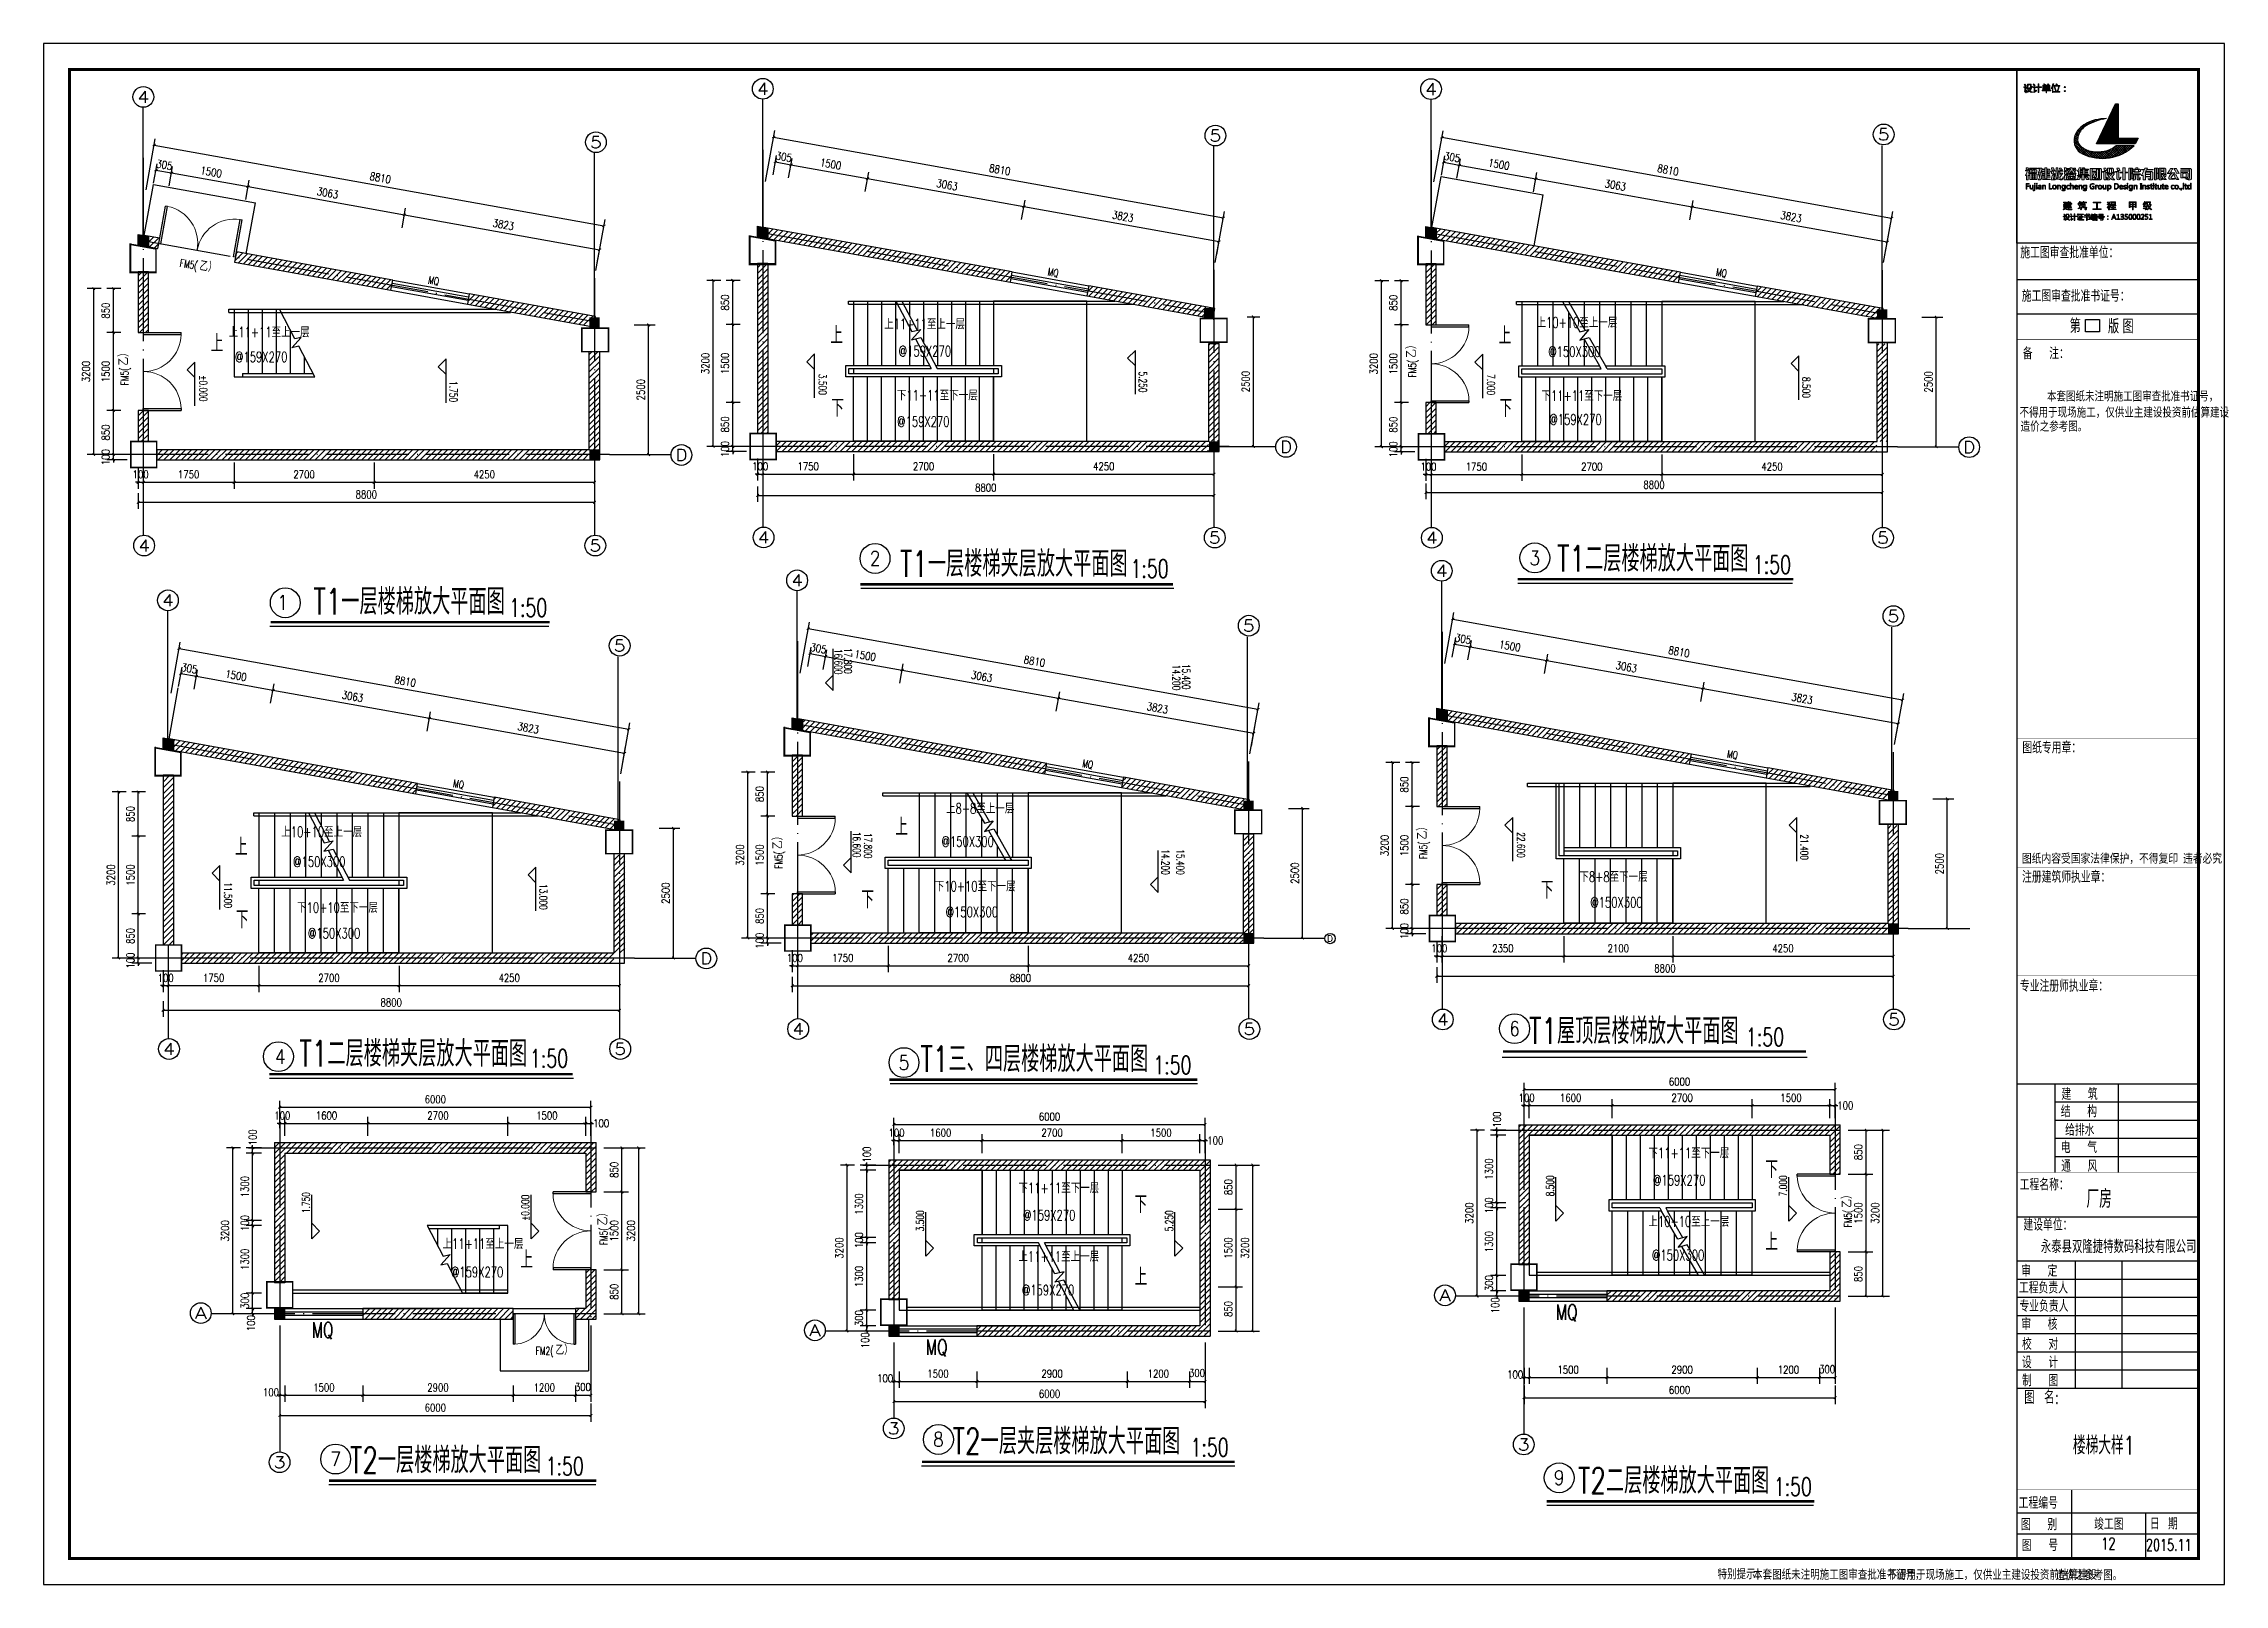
# Model space of a CAD drawing. Header units: millimetres. Extents: x 591771 to 1936534, y -622016 to 355666.
# Drawn here: x 691156 to 775256, y 163043 to 222443 of the extents above; entities that cross this region are included whole.
import ezdxf
from ezdxf.enums import TextEntityAlignment as Align

# ---------------------------------------------------------------- set-up
doc = ezdxf.new("R2010")
doc.units = ezdxf.units.MM
doc.header["$LTSCALE"] = 80
doc.linetypes.add('DOTE', pattern=[2.42, 2, -0.2, 0.02, -0.2])
for name, color, linetype in [('0GPS-\\M+5CFFB\\M+5BBF0\\M+5CBA8\\M+5B9DC', 1, 'Continuous'), ('\\M+5BDA8-\\M+5B1EA\\M+5B8DF', 3, 'Continuous'), ('\\M+5BDA8-\\M+5B3DF\\M+5B4E7', 3, 'Continuous'), ('\\M+5BDA8-\\M+5B4B0', 4, 'Continuous'), ('\\M+5BDA8-\\M+5BCFD\\M+5CDB7', 3, 'Continuous'), ('\\M+5BDA8-\\M+5C2A5\\M+5CCDD', 2, 'Continuous'), ('\\M+5BDA8-\\M+5C3C5', 4, 'Continuous'), ('\\M+5BDA8-\\M+5C3C5\\M+5B4B0\\M+5B1E0\\M+5BAC5', 7, 'Continuous'), ('\\M+5BDA8-\\M+5C7BD-\\M+5D7A9', 31, 'Continuous'), ('\\M+5BDA8-\\M+5D6E1', 17, 'DOTE'), ('\\M+5BDA8-\\M+5D6E1-\\M+5B1EA\\M+5D7A2', 3, 'Continuous'), ('\\M+5C1A2\\M+5C3E6\\M+5CFDF\\M+5CCF51', 7, 'Continuous'), ('\\M+5C1A2\\M+5C3E6\\M+5CFDF\\M+5CCF55', 140, 'Continuous'), ('\\M+5C1A2\\M+5C3E6\\M+5CFF4\\M+5CCF53', 252, 'Continuous'), ('\\M+5CDBC\\M+5BFF2', 252, 'Continuous'), ('AXIS', 3, 'Continuous'), ('AXIS_TEXT', 7, 'Continuous'), ('DIM_SYMB', 3, 'Continuous'), ('HZ', 2, 'Continuous'), ('PUB_TAB', 7, 'Continuous'), ('PUB_TEXT', 7, 'Continuous'), ('STAIR', 2, 'Continuous'), ('WALL', 31, 'Continuous')]:
    doc.layers.add(name, color=color, linetype=linetype)
doc.styles.add('_HZTXT', font='txt.shx', dxfattribs={"width": 0.8, "bigfont": 'hztxt.shx'})
doc.styles.add('A-AXIS-LABEL', font='COMPLEX', dxfattribs={"bigfont": 'GBCBIG'})
doc.styles.add('A-STANDARD', font='SIMPLEX', dxfattribs={"bigfont": 'GBCBIG'})
doc.styles.add('A-WIN-LABEL', font='SIMPLEX', dxfattribs={"bigfont": 'GBCBIG'})
doc.styles.add('DIM_FONT', font='SIMPLEX.shx', dxfattribs={"width": 0.8})
doc.styles.add('TKZ', font='tssdeng.shx', dxfattribs={"width": 0.7, "bigfont": 'tssdchn.shx'})
doc.dimstyles.new('DIMN50', dxfattribs={"dimscale": 0.5, "dimtxt": 300, "dimasz": 100, "dimexe": 250, "dimexo": 300, "dimgap": 150, "dimtad": 1, "dimdec": 0, "dimzin": 0, "dimdsep": 46, "dimtxsty": 'DIM_FONT', "dimblk": 'ARCHTICK', "dimcen": 0.09, "dimclrt": 7, "dimazin": 2, "dimtfac": 1, "dimtdec": 0, "dimtix": 1, "dimtmove": 2, "dimatfit": 3, "dimldrblk": 'ARCHTICK', "dimfxl": 0, "dimtolj": 1, "dimtzin": 0, "dimarcsym": 0})
pattern_1 = [(45, (0, 0), (-56.126601, 56.126601), [])]
pattern_2 = [(45, (135312.54, 497741.9), (-56.126601, 56.126601), [])]
pattern_3 = [(45, (116927.68, 498291.52), (-56.126601, 56.126601), [])]
pattern_4 = [(45, (140127.01, 513308.55), (-56.126601, 56.126601), [])]
pattern_5 = [(45, (94871.28, 510783.78), (-56.126601, 56.126601), [])]
pattern_6 = [(45, (94871.28, 510783.78), (-56.126601, 56.126601), [])]

msp = doc.modelspace()

# ---------------------------------------------------------------- texts
at = {"color": 4, "style": '_HZTXT', "width": 0.7}
for s, height, p in [('厂房', 700, (769936, 177555.2)), ('12', 450, (770514.3, 164390.7)), ('2015.11', 450, (772234.6, 164340.8))]:
    msp.add_text(s, height=height, dxfattribs=at).set_placement(p)
at = {"layer": '\\M+5BDA8-\\M+5B1EA\\M+5B8DF', "color": 7, "style": 'A-STANDARD', "width": 0.705882}
for s, p in [('16.600', (721654.9, 199108.7)), ('17.800', (722029, 199141.6)), ('15.400', (735068.5, 198532.1)), ('14.200', (734694.4, 198499.2)), ('16.600', (722365.2, 192057.5)), ('17.800', (722802.2, 192013.8)), ('14.200', (734271.3, 191385.3)), ('15.400', (734849, 191385.3))]:
    msp.add_text(s, height=297.5, rotation=270, dxfattribs=at).set_placement(p)
at = {"layer": '\\M+5CDBC\\M+5BFF2', "color": 2, "style": '_HZTXT', "width": 0.8}
for s, height, p in [('施工图审查批准单位：', 450, (767386.1, 214164.9)), ('施工图审查批准书证号：', 450, (767441.9, 212491.5)), (' 第', 540, (768904.1, 211292.5)), ('版', 540, (770767.1, 211272.6)), ('图', 540, (771328.3, 211272.6)), ('备  注：', 450, (767481.3, 210276.1)), ('图纸专用章：', 450, (767463.3, 195077.3)), ('注册建筑师执业章：', 450, (767452.9, 190091.6)), ('专业注册师执业章：', 450, (767369.5, 185892.7)), ('建  筑', 450, (768971, 181721.2)), ('结  构', 450, (768945.8, 181053.7)), ('给排水', 450, (769113.5, 180338.5)), ('电  气', 450, (768945.8, 179668.7)), ('通  风', 450, (768960.1, 178946.2)), ('工程名称：', 450, (767361.1, 178227.5)), ('建设单位：', 450, (767505.1, 176680.3)), ('审  定 ', 450, (767417.6, 174904.6)), ('工程负责人', 450, (767333, 174255.9)), ('专业负责人', 450, (767351.9, 173550.5)), ('审  核', 450, (767420.7, 172851.1)), ('校  对 ', 450, (767449.9, 172084.4)), ('设  计 ', 450, (767449.9, 171377.5)), ('制  图 ', 450, (767449.9, 170680)), ('图 名:', 506.25, (767535.6, 170002.8)), ('工程编号', 450, (767321.8, 165956.5)), ('图  别', 450, (767409, 165131.3)), ('竣工图', 450, (770232.4, 165143.9)), ('日 期', 450, (772383.6, 165156.3)), ('图  号', 450, (767442.5, 164325))]:
    msp.add_text(s, height=height, dxfattribs=at).set_placement(p)
at = {"layer": 'AXIS_TEXT', "style": '_HZTXT'}
for s, width, p, p2 in [('2', 1.097143, (723015.2, 202317.4), (723423.3, 202317.4)), ('3', 1.097143, (748457.8, 202336.8), (748865.9, 202336.8)), ('1', 3.072, (700169.5, 200619.4), (700577.6, 200619.4)), ('6', 1.181538, (747678.6, 184188), (748086.6, 184188)), ('4', 1.024, (700074.5, 183106.5), (700482.6, 183106.5)), ('5', 1.097143, (724130.8, 182878.8), (724538.8, 182878.8)), ('8', 1.097143, (725459.4, 168352.4), (725867.5, 168352.4)), ('7', 1.097143, (702213.9, 167595.7), (702621.9, 167595.7)), ('9', 1.181538, (749397, 166873.9), (749805, 166873.9))]:
    msp.add_text(s, height=557.9, dxfattribs=dict(at, width=width)).set_placement(p, p2, align=Align.FIT)
at = {"layer": 'HZ', "color": 1, "style": '_HZTXT', "width": 0.8}
for s, height, p in [('本套图纸未注明施工图审查批准书证号，', 382.5, (768411.6, 208646.7)), ('不得用于现场施工，仅供业主建设投资前估算建设', 382.5, (767357.7, 208026.9)), ('造价之参考图。', 382.5, (767398.5, 207484.5)), ('特别提示：', 367.2, (755709.9, 163242.5)), ('本套图纸未注明施工图审查批准书证号，', 367.2, (757079.5, 163224.4)), ('不得用于现场施工，仅供业主建设投资前估算建设', 367.2, (762266.2, 163218.8)), ('造价之参考图。', 367.2, (768742.9, 163206))]:
    msp.add_text(s, height=height, rotation=0.0025, dxfattribs=at).set_placement(p)
at = {"layer": 'PUB_TEXT', "lineweight": 25, "style": '_HZTXT', "width": 0.7}
for s, height, p in [('T1一层楼梯夹层放大平面图', 1000, (724178.6, 201888.6)), ('T1二层楼梯放大平面图', 1000, (749521.1, 202089.3)), ('1:50', 700, (757071.6, 202006.2)), ('1:50', 700, (733070.9, 201853.4)), ('T1一层楼梯放大平面图', 1000, (701557.3, 200432)), ('1:50', 700, (709107.8, 200348.9)), ('T1屋顶层楼梯放大平面图', 1000, (748441.1, 183878.2)), ('1:50', 700, (756806.7, 183795.2)), ('T1二层楼梯夹层放大平面图', 1000, (701020, 183005.5)), ('1:50', 700, (709912.3, 182970.4)), ('T1三、四层楼梯放大平面图', 1000, (724971.8, 182797.2)), ('1:50', 700, (733952.8, 182714.1)), ('T2一层夹层楼梯放大平面图', 1000, (726212, 168059)), ('T2一层楼梯放大平面图', 1000, (702968, 167331.2)), ('1:50', 700, (735385, 167975.9)), ('楼梯大样1', 700, (769413.3, 168053.1)), ('1:50', 700, (710518.5, 167248.2)), ('T2二层楼梯放大平面图', 1000, (750326.1, 166541.9)), ('1:50', 700, (757876.6, 166458.8))]:
    msp.add_text(s, height=height, dxfattribs=at).set_placement(p)
at = {"layer": 'PUB_TEXT', "style": 'A-AXIS-LABEL', "width": 1.235294}
msp.add_text('D', height=226.3, dxfattribs=at).set_placement((740654.9, 187828.1), (740881.1, 187828.1), align=Align.FIT)
at = {"layer": 'PUB_TEXT', "style": '_HZTXT', "width": 0.8}
msp.add_text('永泰县双隆捷特数码科技有限公司', height=500, dxfattribs=at).set_placement((768178.1, 175815.1))

# ---------------------------------------------------------------- blocks, each defined once
blk = doc.blocks.new('\\M+5B6FE\\M+5CEAC\\M+5C3C5\\M+5BFE2$\\M+5CFB5\\M+5CDB3\\M+5CDBC\\M+5BFE2$00000108')
for p, q in [((-0.5, 0), (-0.5, 0.4875)), ((-0.475, 0.4875), (-0.5, 0.4875)), ((-0.475, 0), (-0.475, 0.4875)), ((0.475, 0), (0.475, 0.4875)), ((0.475, 0.4875), (0.5, 0.4875)), ((0.5, 0), (0.5, 0.4875)), ((-0.5, 0), (-0.475, 0)), ((0.5, 0), (0.475, 0))]:
    blk.add_line(p, q)
at = {"lineweight": 13}
for centre, start, end in [((-0.4875, 0), 0, 88.53072), ((0.4875, 0), 91.46928, 180)]:
    blk.add_arc(centre, 0.4875, start, end, dxfattribs=at)
blk = doc.blocks.new('\\M+5B6FE\\M+5CEAC\\M+5B4B0\\M+5BFE2$\\M+5CFB5\\M+5CDB3\\M+5CDBC\\M+5BFE2$00000001')
at = {"color": 0}
for points in [[(-0.5, 0.5), (-0.5, -0.5)], [(-0.5, 0.5), (0.5, 0.5)], [(0.5, -0.5), (0.5, 0.5)], [(0.5, 0.167), (-0.5, 0.167)], [(0.5, -0.167), (-0.5, -0.167)], [(-0.5, -0.5), (0.5, -0.5)]]:
    blk.add_lwpolyline(points, dxfattribs=at)
blk = doc.blocks.new('_ArchTick')
at = {"color": 0, "linetype": 'ByBlock', "const_width": 0.4}
blk.add_lwpolyline([(-0.5, -0.5), (0.5, 0.5)], dxfattribs=at)
blk = doc.blocks.new('*D715')
at = {"layer": '\\M+5BDA8-\\M+5B3DF\\M+5B4E7', "color": 0, "lineweight": -2, "transparency": 16777216}
for p, q in [((610678, -370081), (611151, -370081)), ((611026, -370931), (611026, -370081)), ((610678, -370931), (611151, -370931))]:
    blk.add_line(p, q, dxfattribs=at)
at = {"layer": 'Defpoints', "color": 0, "transparency": 16777216}
for p in [(610528, -370081), (611026, -370081), (610528, -370931)]:
    blk.add_point(p, dxfattribs=at)
at = {"layer": '\\M+5BDA8-\\M+5B3DF\\M+5B4E7', "color": 0, "lineweight": -2, "transparency": 16777216, "xscale": 50, "yscale": 50, "zscale": 50}
for p, rotation in [((611026, -370081), 90), ((611026, -370931), 270)]:
    blk.add_blockref('_ArchTick', p, dxfattribs=dict(at, rotation=rotation))
at = {"layer": '\\M+5BDA8-\\M+5B3DF\\M+5B4E7', "color": 7, "transparency": 16777216, "insert": (610876, -370506), "char_height": 150, "attachment_point": 5, "rotation": 90, "style": 'DIM_FONT'}
blk.add_mtext('\\A1;850', dxfattribs=at)
blk = doc.blocks.new('*D716')
at = {"layer": '\\M+5BDA8-\\M+5B3DF\\M+5B4E7', "color": 0, "lineweight": -2, "transparency": 16777216}
for p, q in [((610678, -368581), (611151, -368581)), ((611026, -370081), (611026, -368581)), ((610678, -370081), (611151, -370081))]:
    blk.add_line(p, q, dxfattribs=at)
at = {"layer": 'Defpoints', "color": 0, "transparency": 16777216}
for p in [(610528, -368581), (611026, -368581), (610528, -370081)]:
    blk.add_point(p, dxfattribs=at)
at = {"layer": '\\M+5BDA8-\\M+5B3DF\\M+5B4E7', "color": 0, "lineweight": -2, "transparency": 16777216, "xscale": 50, "yscale": 50, "zscale": 50}
for p, rotation in [((611026, -368581), 90), ((611026, -370081), 270)]:
    blk.add_blockref('_ArchTick', p, dxfattribs=dict(at, rotation=rotation))
at = {"layer": '\\M+5BDA8-\\M+5B3DF\\M+5B4E7', "color": 7, "transparency": 16777216, "insert": (610876, -369331), "char_height": 150, "attachment_point": 5, "rotation": 90, "style": 'DIM_FONT'}
blk.add_mtext('\\A1;1500', dxfattribs=at)
blk = doc.blocks.new('*D717')
at = {"layer": '\\M+5BDA8-\\M+5B3DF\\M+5B4E7', "color": 0, "lineweight": -2, "transparency": 16777216}
for p, q in [((610678, -367731), (611151, -367731)), ((611026, -368581), (611026, -367731)), ((610678, -368581), (611151, -368581))]:
    blk.add_line(p, q, dxfattribs=at)
at = {"layer": 'Defpoints', "color": 0, "transparency": 16777216}
for p in [(610528, -367731), (611026, -367731), (610528, -368581)]:
    blk.add_point(p, dxfattribs=at)
at = {"layer": '\\M+5BDA8-\\M+5B3DF\\M+5B4E7', "color": 0, "lineweight": -2, "transparency": 16777216, "xscale": 50, "yscale": 50, "zscale": 50}
for p, rotation in [((611026, -367731), 90), ((611026, -368581), 270)]:
    blk.add_blockref('_ArchTick', p, dxfattribs=dict(at, rotation=rotation))
at = {"layer": '\\M+5BDA8-\\M+5B3DF\\M+5B4E7', "color": 7, "transparency": 16777216, "insert": (610876, -368156), "char_height": 150, "attachment_point": 5, "rotation": 90, "style": 'DIM_FONT'}
blk.add_mtext('\\A1;850', dxfattribs=at)
blk = doc.blocks.new('*D718')
at = {"layer": '\\M+5BDA8-\\M+5B3DF\\M+5B4E7', "color": 0, "lineweight": -2, "transparency": 16777216}
for p, q in [((611151, -367731), (611474, -367731)), ((611349, -370931), (611349, -367731)), ((611151, -370931), (611474, -370931))]:
    blk.add_line(p, q, dxfattribs=at)
at = {"layer": 'Defpoints', "color": 0, "transparency": 16777216}
for p in [(611001, -367731), (611349, -367731), (611001, -370931)]:
    blk.add_point(p, dxfattribs=at)
at = {"layer": '\\M+5BDA8-\\M+5B3DF\\M+5B4E7', "color": 0, "lineweight": -2, "transparency": 16777216, "xscale": 50, "yscale": 50, "zscale": 50}
for p, rotation in [((611349, -367731), 90), ((611349, -370931), 270)]:
    blk.add_blockref('_ArchTick', p, dxfattribs=dict(at, rotation=rotation))
at = {"layer": '\\M+5BDA8-\\M+5B3DF\\M+5B4E7', "color": 7, "transparency": 16777216, "insert": (611199, -369331), "char_height": 150, "attachment_point": 5, "rotation": 90, "style": 'DIM_FONT'}
blk.add_mtext('\\A1;3200', dxfattribs=at)
blk = doc.blocks.new('*D719')
at = {"layer": '\\M+5BDA8-\\M+5B3DF\\M+5B4E7', "color": 0, "lineweight": -2, "transparency": 16777216}
for p, q in [((604428, -372501), (604378, -372501)), ((604428, -372314), (604428, -372626)), ((604428, -372501), (604528, -372501)), ((604528, -372314), (604528, -372626)), ((604528, -372501), (604578, -372501))]:
    blk.add_line(p, q, dxfattribs=at)
at = {"layer": 'Defpoints', "color": 0, "transparency": 16777216}
for p in [(604428, -372164), (604528, -372164), (604528, -372501)]:
    blk.add_point(p, dxfattribs=at)
at = {"layer": '\\M+5BDA8-\\M+5B3DF\\M+5B4E7', "color": 0, "lineweight": -2, "transparency": 16777216, "xscale": 50, "yscale": 50, "zscale": 50}
blk.add_blockref('_ArchTick', (604428, -372501), dxfattribs=at)
at = {"layer": '\\M+5BDA8-\\M+5B3DF\\M+5B4E7', "color": 0, "lineweight": -2, "transparency": 16777216, "xscale": 50, "yscale": 50, "zscale": 50, "rotation": 180}
blk.add_blockref('_ArchTick', (604528, -372501), dxfattribs=at)
at = {"layer": '\\M+5BDA8-\\M+5B3DF\\M+5B4E7', "color": 7, "transparency": 16777216, "insert": (604258, -372443), "char_height": 150, "attachment_point": 5, "style": 'DIM_FONT'}
blk.add_mtext('\\A1;100', dxfattribs=at)
blk = doc.blocks.new('*D720')
at = {"layer": '\\M+5BDA8-\\M+5B3DF\\M+5B4E7', "color": 0, "lineweight": -2, "transparency": 16777216}
for p, q in [((604528, -372314), (604528, -372626)), ((604528, -372501), (606028, -372501)), ((606028, -372314), (606028, -372626))]:
    blk.add_line(p, q, dxfattribs=at)
at = {"layer": 'Defpoints', "color": 0, "transparency": 16777216}
for p in [(604528, -372164), (606028, -372164), (606028, -372501)]:
    blk.add_point(p, dxfattribs=at)
at = {"layer": '\\M+5BDA8-\\M+5B3DF\\M+5B4E7', "color": 0, "lineweight": -2, "transparency": 16777216, "xscale": 50, "yscale": 50, "zscale": 50, "rotation": 180}
blk.add_blockref('_ArchTick', (604528, -372501), dxfattribs=at)
at = {"layer": '\\M+5BDA8-\\M+5B3DF\\M+5B4E7', "color": 0, "lineweight": -2, "transparency": 16777216, "xscale": 50, "yscale": 50, "zscale": 50}
blk.add_blockref('_ArchTick', (606028, -372501), dxfattribs=at)
at = {"layer": '\\M+5BDA8-\\M+5B3DF\\M+5B4E7', "color": 7, "transparency": 16777216, "insert": (605278, -372351), "char_height": 150, "attachment_point": 5, "style": 'DIM_FONT'}
blk.add_mtext('\\A1;1500', dxfattribs=at)
blk = doc.blocks.new('*D721')
at = {"layer": '\\M+5BDA8-\\M+5B3DF\\M+5B4E7', "color": 0, "lineweight": -2, "transparency": 16777216}
for p, q in [((606028, -372314), (606028, -372626)), ((606028, -372501), (608928, -372501)), ((608928, -372314), (608928, -372626))]:
    blk.add_line(p, q, dxfattribs=at)
at = {"layer": 'Defpoints', "color": 0, "transparency": 16777216}
for p in [(606028, -372164), (608928, -372164), (608928, -372501)]:
    blk.add_point(p, dxfattribs=at)
at = {"layer": '\\M+5BDA8-\\M+5B3DF\\M+5B4E7', "color": 0, "lineweight": -2, "transparency": 16777216, "xscale": 50, "yscale": 50, "zscale": 50, "rotation": 180}
blk.add_blockref('_ArchTick', (606028, -372501), dxfattribs=at)
at = {"layer": '\\M+5BDA8-\\M+5B3DF\\M+5B4E7', "color": 0, "lineweight": -2, "transparency": 16777216, "xscale": 50, "yscale": 50, "zscale": 50}
blk.add_blockref('_ArchTick', (608928, -372501), dxfattribs=at)
at = {"layer": '\\M+5BDA8-\\M+5B3DF\\M+5B4E7', "color": 7, "transparency": 16777216, "insert": (607478, -372351), "char_height": 150, "attachment_point": 5, "style": 'DIM_FONT'}
blk.add_mtext('\\A1;2900', dxfattribs=at)
blk = doc.blocks.new('*D722')
at = {"layer": '\\M+5BDA8-\\M+5B3DF\\M+5B4E7', "color": 0, "lineweight": -2, "transparency": 16777216}
for p, q in [((608928, -372314), (608928, -372626)), ((608928, -372501), (610128, -372501)), ((610128, -372314), (610128, -372626))]:
    blk.add_line(p, q, dxfattribs=at)
at = {"layer": 'Defpoints', "color": 0, "transparency": 16777216}
for p in [(608928, -372164), (610128, -372164), (610128, -372501)]:
    blk.add_point(p, dxfattribs=at)
at = {"layer": '\\M+5BDA8-\\M+5B3DF\\M+5B4E7', "color": 0, "lineweight": -2, "transparency": 16777216, "xscale": 50, "yscale": 50, "zscale": 50, "rotation": 180}
blk.add_blockref('_ArchTick', (608928, -372501), dxfattribs=at)
at = {"layer": '\\M+5BDA8-\\M+5B3DF\\M+5B4E7', "color": 0, "lineweight": -2, "transparency": 16777216, "xscale": 50, "yscale": 50, "zscale": 50}
blk.add_blockref('_ArchTick', (610128, -372501), dxfattribs=at)
at = {"layer": '\\M+5BDA8-\\M+5B3DF\\M+5B4E7', "color": 7, "transparency": 16777216, "insert": (609528, -372351), "char_height": 150, "attachment_point": 5, "style": 'DIM_FONT'}
blk.add_mtext('\\A1;1200', dxfattribs=at)
blk = doc.blocks.new('*D723')
at = {"layer": '\\M+5BDA8-\\M+5B3DF\\M+5B4E7', "color": 0, "lineweight": -2, "transparency": 16777216}
for p, q in [((610128, -372314), (610128, -372626)), ((610128, -372501), (610428, -372501)), ((610428, -372314), (610428, -372626))]:
    blk.add_line(p, q, dxfattribs=at)
at = {"layer": 'Defpoints', "color": 0, "transparency": 16777216}
for p in [(610128, -372164), (610428, -372164), (610428, -372501)]:
    blk.add_point(p, dxfattribs=at)
at = {"layer": '\\M+5BDA8-\\M+5B3DF\\M+5B4E7', "color": 0, "lineweight": -2, "transparency": 16777216, "xscale": 50, "yscale": 50, "zscale": 50, "rotation": 180}
blk.add_blockref('_ArchTick', (610128, -372501), dxfattribs=at)
at = {"layer": '\\M+5BDA8-\\M+5B3DF\\M+5B4E7', "color": 0, "lineweight": -2, "transparency": 16777216, "xscale": 50, "yscale": 50, "zscale": 50}
blk.add_blockref('_ArchTick', (610428, -372501), dxfattribs=at)
at = {"layer": '\\M+5BDA8-\\M+5B3DF\\M+5B4E7', "color": 7, "transparency": 16777216, "insert": (610272, -372341), "char_height": 150, "attachment_point": 5, "style": 'DIM_FONT'}
blk.add_mtext('\\A1;300', dxfattribs=at)
blk = doc.blocks.new('*D724')
at = {"layer": '\\M+5BDA8-\\M+5B3DF\\M+5B4E7', "color": 0, "lineweight": -2, "transparency": 16777216}
for p, q in [((604428, -372658), (604428, -373015)), ((604428, -372890), (610428, -372890)), ((610428, -372658), (610428, -373015))]:
    blk.add_line(p, q, dxfattribs=at)
at = {"layer": 'Defpoints', "color": 0, "transparency": 16777216}
for p in [(604428, -372508), (610428, -372508), (610428, -372890)]:
    blk.add_point(p, dxfattribs=at)
at = {"layer": '\\M+5BDA8-\\M+5B3DF\\M+5B4E7', "color": 0, "lineweight": -2, "transparency": 16777216, "xscale": 50, "yscale": 50, "zscale": 50, "rotation": 180}
blk.add_blockref('_ArchTick', (604428, -372890), dxfattribs=at)
at = {"layer": '\\M+5BDA8-\\M+5B3DF\\M+5B4E7', "color": 0, "lineweight": -2, "transparency": 16777216, "xscale": 50, "yscale": 50, "zscale": 50}
blk.add_blockref('_ArchTick', (610428, -372890), dxfattribs=at)
at = {"layer": '\\M+5BDA8-\\M+5B3DF\\M+5B4E7', "color": 7, "transparency": 16777216, "insert": (607428, -372740), "char_height": 150, "attachment_point": 5, "style": 'DIM_FONT'}
blk.add_mtext('\\A1;6000', dxfattribs=at)
blk = doc.blocks.new('*D725')
at = {"layer": '\\M+5BDA8-\\M+5B3DF\\M+5B4E7', "color": 0, "lineweight": -2, "transparency": 16777216}
for p, q in [((604528, -367499), (604528, -367134)), ((604528, -367259), (606128, -367259)), ((606128, -367499), (606128, -367134))]:
    blk.add_line(p, q, dxfattribs=at)
at = {"layer": 'Defpoints', "color": 0, "transparency": 16777216}
for p in [(606128, -367259), (604528, -367649), (606128, -367649)]:
    blk.add_point(p, dxfattribs=at)
at = {"layer": '\\M+5BDA8-\\M+5B3DF\\M+5B4E7', "color": 0, "lineweight": -2, "transparency": 16777216, "xscale": 50, "yscale": 50, "zscale": 50, "rotation": 180}
blk.add_blockref('_ArchTick', (604528, -367259), dxfattribs=at)
at = {"layer": '\\M+5BDA8-\\M+5B3DF\\M+5B4E7', "color": 0, "lineweight": -2, "transparency": 16777216, "xscale": 50, "yscale": 50, "zscale": 50}
blk.add_blockref('_ArchTick', (606128, -367259), dxfattribs=at)
at = {"layer": '\\M+5BDA8-\\M+5B3DF\\M+5B4E7', "color": 7, "transparency": 16777216, "insert": (605328, -367109), "char_height": 150, "attachment_point": 5, "style": 'DIM_FONT'}
blk.add_mtext('\\A1;1600', dxfattribs=at)
blk = doc.blocks.new('*D726')
at = {"layer": '\\M+5BDA8-\\M+5B3DF\\M+5B4E7', "color": 0, "lineweight": -2, "transparency": 16777216}
for p, q in [((606128, -367499), (606128, -367134)), ((606128, -367259), (608828, -367259)), ((608828, -367499), (608828, -367134))]:
    blk.add_line(p, q, dxfattribs=at)
at = {"layer": 'Defpoints', "color": 0, "transparency": 16777216}
for p in [(608828, -367259), (606128, -367649), (608828, -367649)]:
    blk.add_point(p, dxfattribs=at)
at = {"layer": '\\M+5BDA8-\\M+5B3DF\\M+5B4E7', "color": 0, "lineweight": -2, "transparency": 16777216, "xscale": 50, "yscale": 50, "zscale": 50, "rotation": 180}
blk.add_blockref('_ArchTick', (606128, -367259), dxfattribs=at)
at = {"layer": '\\M+5BDA8-\\M+5B3DF\\M+5B4E7', "color": 0, "lineweight": -2, "transparency": 16777216, "xscale": 50, "yscale": 50, "zscale": 50}
blk.add_blockref('_ArchTick', (608828, -367259), dxfattribs=at)
at = {"layer": '\\M+5BDA8-\\M+5B3DF\\M+5B4E7', "color": 7, "transparency": 16777216, "insert": (607478, -367109), "char_height": 150, "attachment_point": 5, "style": 'DIM_FONT'}
blk.add_mtext('\\A1;2700', dxfattribs=at)
blk = doc.blocks.new('*D727')
at = {"layer": '\\M+5BDA8-\\M+5B3DF\\M+5B4E7', "color": 0, "lineweight": -2, "transparency": 16777216}
for p, q in [((608828, -367499), (608828, -367134)), ((608828, -367259), (610328, -367259)), ((610328, -367499), (610328, -367134))]:
    blk.add_line(p, q, dxfattribs=at)
at = {"layer": 'Defpoints', "color": 0, "transparency": 16777216}
for p in [(610328, -367259), (608828, -367649), (610328, -367649)]:
    blk.add_point(p, dxfattribs=at)
at = {"layer": '\\M+5BDA8-\\M+5B3DF\\M+5B4E7', "color": 0, "lineweight": -2, "transparency": 16777216, "xscale": 50, "yscale": 50, "zscale": 50, "rotation": 180}
blk.add_blockref('_ArchTick', (608828, -367259), dxfattribs=at)
at = {"layer": '\\M+5BDA8-\\M+5B3DF\\M+5B4E7', "color": 0, "lineweight": -2, "transparency": 16777216, "xscale": 50, "yscale": 50, "zscale": 50}
blk.add_blockref('_ArchTick', (610328, -367259), dxfattribs=at)
at = {"layer": '\\M+5BDA8-\\M+5B3DF\\M+5B4E7', "color": 7, "transparency": 16777216, "insert": (609578, -367109), "char_height": 150, "attachment_point": 5, "style": 'DIM_FONT'}
blk.add_mtext('\\A1;1500', dxfattribs=at)
blk = doc.blocks.new('*D728')
at = {"layer": '\\M+5BDA8-\\M+5B3DF\\M+5B4E7', "color": 0, "lineweight": -2, "transparency": 16777216}
for p, q in [((610328, -367259), (610278, -367259)), ((610328, -367499), (610328, -367134)), ((610328, -367259), (610428, -367259)), ((610428, -367499), (610428, -367134)), ((610428, -367259), (610478, -367259))]:
    blk.add_line(p, q, dxfattribs=at)
at = {"layer": 'Defpoints', "color": 0, "transparency": 16777216}
for p in [(610428, -367259), (610328, -367649), (610428, -367649)]:
    blk.add_point(p, dxfattribs=at)
at = {"layer": '\\M+5BDA8-\\M+5B3DF\\M+5B4E7', "color": 0, "lineweight": -2, "transparency": 16777216, "xscale": 50, "yscale": 50, "zscale": 50}
blk.add_blockref('_ArchTick', (610328, -367259), dxfattribs=at)
at = {"layer": '\\M+5BDA8-\\M+5B3DF\\M+5B4E7', "color": 0, "lineweight": -2, "transparency": 16777216, "xscale": 50, "yscale": 50, "zscale": 50, "rotation": 180}
blk.add_blockref('_ArchTick', (610428, -367259), dxfattribs=at)
at = {"layer": '\\M+5BDA8-\\M+5B3DF\\M+5B4E7', "color": 7, "transparency": 16777216, "insert": (610625, -367258), "char_height": 150, "attachment_point": 5, "style": 'DIM_FONT'}
blk.add_mtext('\\A1;100', dxfattribs=at)
blk = doc.blocks.new('*D729')
at = {"layer": '\\M+5BDA8-\\M+5B3DF\\M+5B4E7', "color": 0, "lineweight": -2, "transparency": 16777216}
for p, q in [((604428, -367259), (604378, -367259)), ((604428, -367349), (604428, -367134)), ((604428, -367259), (604528, -367259)), ((604528, -367349), (604528, -367134)), ((604528, -367259), (604578, -367259))]:
    blk.add_line(p, q, dxfattribs=at)
at = {"layer": 'Defpoints', "color": 0, "transparency": 16777216}
for p in [(604428, -367499), (604528, -367259), (604528, -367499)]:
    blk.add_point(p, dxfattribs=at)
at = {"layer": '\\M+5BDA8-\\M+5B3DF\\M+5B4E7', "color": 0, "lineweight": -2, "transparency": 16777216, "xscale": 50, "yscale": 50, "zscale": 50}
blk.add_blockref('_ArchTick', (604428, -367259), dxfattribs=at)
at = {"layer": '\\M+5BDA8-\\M+5B3DF\\M+5B4E7', "color": 0, "lineweight": -2, "transparency": 16777216, "xscale": 50, "yscale": 50, "zscale": 50, "rotation": 180}
blk.add_blockref('_ArchTick', (604528, -367259), dxfattribs=at)
at = {"layer": '\\M+5BDA8-\\M+5B3DF\\M+5B4E7', "color": 7, "transparency": 16777216, "insert": (604478, -367109), "char_height": 150, "attachment_point": 5, "style": 'DIM_FONT'}
blk.add_mtext('\\A1;100', dxfattribs=at)
blk = doc.blocks.new('*D730')
at = {"layer": '\\M+5BDA8-\\M+5B3DF\\M+5B4E7', "color": 0, "lineweight": -2, "transparency": 16777216}
for p, q in [((604428, -367152), (604428, -366823)), ((604428, -366948), (610428, -366948)), ((610428, -367152), (610428, -366823))]:
    blk.add_line(p, q, dxfattribs=at)
at = {"layer": 'Defpoints', "color": 0, "transparency": 16777216}
for p in [(610428, -366948), (604428, -367302), (610428, -367302)]:
    blk.add_point(p, dxfattribs=at)
at = {"layer": '\\M+5BDA8-\\M+5B3DF\\M+5B4E7', "color": 0, "lineweight": -2, "transparency": 16777216, "xscale": 50, "yscale": 50, "zscale": 50, "rotation": 180}
blk.add_blockref('_ArchTick', (604428, -366948), dxfattribs=at)
at = {"layer": '\\M+5BDA8-\\M+5B3DF\\M+5B4E7', "color": 0, "lineweight": -2, "transparency": 16777216, "xscale": 50, "yscale": 50, "zscale": 50}
blk.add_blockref('_ArchTick', (610428, -366948), dxfattribs=at)
at = {"layer": '\\M+5BDA8-\\M+5B3DF\\M+5B4E7', "color": 7, "transparency": 16777216, "insert": (607428, -366798), "char_height": 150, "attachment_point": 5, "style": 'DIM_FONT'}
blk.add_mtext('\\A1;6000', dxfattribs=at)
blk = doc.blocks.new('*D731')
at = {"layer": '\\M+5BDA8-\\M+5B3DF\\M+5B4E7', "color": 0, "lineweight": -2, "transparency": 16777216}
for p, q in [((604078, -370831), (603779, -370831)), ((603904, -370831), (603904, -370781)), ((603904, -370931), (603904, -370831)), ((604078, -370931), (603779, -370931)), ((603904, -370931), (603904, -370981))]:
    blk.add_line(p, q, dxfattribs=at)
at = {"layer": 'Defpoints', "color": 0, "transparency": 16777216}
for p in [(603904, -370831), (604228, -370831), (604228, -370931)]:
    blk.add_point(p, dxfattribs=at)
at = {"layer": '\\M+5BDA8-\\M+5B3DF\\M+5B4E7', "color": 0, "lineweight": -2, "transparency": 16777216, "xscale": 50, "yscale": 50, "zscale": 50}
for p, rotation in [((603904, -370831), 270), ((603904, -370931), 90)]:
    blk.add_blockref('_ArchTick', p, dxfattribs=dict(at, rotation=rotation))
at = {"layer": '\\M+5BDA8-\\M+5B3DF\\M+5B4E7', "color": 7, "transparency": 16777216, "insert": (603872, -371111), "char_height": 150, "attachment_point": 5, "rotation": 90, "style": 'DIM_FONT'}
blk.add_mtext('\\A1;100', dxfattribs=at)
blk = doc.blocks.new('*D732')
at = {"layer": '\\M+5BDA8-\\M+5B3DF\\M+5B4E7', "color": 0, "lineweight": -2, "transparency": 16777216}
for p, q in [((604078, -370531), (603779, -370531)), ((604078, -370831), (603779, -370831)), ((603904, -370531), (603904, -370481)), ((603904, -370831), (603904, -370531)), ((603904, -370831), (603904, -370881))]:
    blk.add_line(p, q, dxfattribs=at)
at = {"layer": 'Defpoints', "color": 0, "transparency": 16777216}
for p in [(603904, -370531), (604228, -370531), (604228, -370831)]:
    blk.add_point(p, dxfattribs=at)
at = {"layer": '\\M+5BDA8-\\M+5B3DF\\M+5B4E7', "color": 0, "lineweight": -2, "transparency": 16777216, "xscale": 50, "yscale": 50, "zscale": 50}
for p, rotation in [((603904, -370531), 270), ((603904, -370831), 90)]:
    blk.add_blockref('_ArchTick', p, dxfattribs=dict(at, rotation=rotation))
at = {"layer": '\\M+5BDA8-\\M+5B3DF\\M+5B4E7', "color": 7, "transparency": 16777216, "insert": (603754, -370681), "char_height": 150, "attachment_point": 5, "rotation": 90, "style": 'DIM_FONT'}
blk.add_mtext('\\A1;300', dxfattribs=at)
blk = doc.blocks.new('*D733')
at = {"layer": '\\M+5BDA8-\\M+5B3DF\\M+5B4E7', "color": 0, "lineweight": -2, "transparency": 16777216}
for p, q in [((604078, -369231), (603779, -369231)), ((603904, -370531), (603904, -369231)), ((604078, -370531), (603779, -370531))]:
    blk.add_line(p, q, dxfattribs=at)
at = {"layer": 'Defpoints', "color": 0, "transparency": 16777216}
for p in [(603904, -369231), (604228, -369231), (604228, -370531)]:
    blk.add_point(p, dxfattribs=at)
at = {"layer": '\\M+5BDA8-\\M+5B3DF\\M+5B4E7', "color": 0, "lineweight": -2, "transparency": 16777216, "xscale": 50, "yscale": 50, "zscale": 50}
for p, rotation in [((603904, -369231), 90), ((603904, -370531), 270)]:
    blk.add_blockref('_ArchTick', p, dxfattribs=dict(at, rotation=rotation))
at = {"layer": '\\M+5BDA8-\\M+5B3DF\\M+5B4E7', "color": 7, "transparency": 16777216, "insert": (603754, -369881), "char_height": 150, "attachment_point": 5, "rotation": 90, "style": 'DIM_FONT'}
blk.add_mtext('\\A1;1300', dxfattribs=at)
blk = doc.blocks.new('*D734')
at = {"layer": '\\M+5BDA8-\\M+5B3DF\\M+5B4E7', "color": 0, "lineweight": -2, "transparency": 16777216}
for p, q in [((604078, -369131), (603779, -369131)), ((603904, -369131), (603904, -369081)), ((603904, -369231), (603904, -369131)), ((604078, -369231), (603779, -369231)), ((603904, -369231), (603904, -369281))]:
    blk.add_line(p, q, dxfattribs=at)
at = {"layer": 'Defpoints', "color": 0, "transparency": 16777216}
for p in [(603904, -369131), (604228, -369131), (604228, -369231)]:
    blk.add_point(p, dxfattribs=at)
at = {"layer": '\\M+5BDA8-\\M+5B3DF\\M+5B4E7', "color": 0, "lineweight": -2, "transparency": 16777216, "xscale": 50, "yscale": 50, "zscale": 50}
for p, rotation in [((603904, -369131), 270), ((603904, -369231), 90)]:
    blk.add_blockref('_ArchTick', p, dxfattribs=dict(at, rotation=rotation))
at = {"layer": '\\M+5BDA8-\\M+5B3DF\\M+5B4E7', "color": 7, "transparency": 16777216, "insert": (603754, -369181), "char_height": 150, "attachment_point": 5, "rotation": 90, "style": 'DIM_FONT'}
blk.add_mtext('\\A1;100', dxfattribs=at)
blk = doc.blocks.new('*D735')
at = {"layer": '\\M+5BDA8-\\M+5B3DF\\M+5B4E7', "color": 0, "lineweight": -2, "transparency": 16777216}
for p, q in [((604078, -367831), (603779, -367831)), ((603904, -369131), (603904, -367831)), ((604078, -369131), (603779, -369131))]:
    blk.add_line(p, q, dxfattribs=at)
at = {"layer": 'Defpoints', "color": 0, "transparency": 16777216}
for p in [(603904, -367831), (604228, -367831), (604228, -369131)]:
    blk.add_point(p, dxfattribs=at)
at = {"layer": '\\M+5BDA8-\\M+5B3DF\\M+5B4E7', "color": 0, "lineweight": -2, "transparency": 16777216, "xscale": 50, "yscale": 50, "zscale": 50}
for p, rotation in [((603904, -367831), 90), ((603904, -369131), 270)]:
    blk.add_blockref('_ArchTick', p, dxfattribs=dict(at, rotation=rotation))
at = {"layer": '\\M+5BDA8-\\M+5B3DF\\M+5B4E7', "color": 7, "transparency": 16777216, "insert": (603754, -368481), "char_height": 150, "attachment_point": 5, "rotation": 90, "style": 'DIM_FONT'}
blk.add_mtext('\\A1;1300', dxfattribs=at)
blk = doc.blocks.new('*D736')
at = {"layer": '\\M+5BDA8-\\M+5B3DF\\M+5B4E7', "color": 0, "lineweight": -2, "transparency": 16777216}
for p, q in [((604078, -367731), (603779, -367731)), ((604078, -367831), (603779, -367831)), ((603904, -367731), (603904, -367681)), ((603904, -367831), (603904, -367731)), ((603904, -367831), (603904, -367881))]:
    blk.add_line(p, q, dxfattribs=at)
at = {"layer": 'Defpoints', "color": 0, "transparency": 16777216}
for p in [(603904, -367731), (604228, -367731), (604228, -367831)]:
    blk.add_point(p, dxfattribs=at)
at = {"layer": '\\M+5BDA8-\\M+5B3DF\\M+5B4E7', "color": 0, "lineweight": -2, "transparency": 16777216, "xscale": 50, "yscale": 50, "zscale": 50}
for p, rotation in [((603904, -367731), 270), ((603904, -367831), 90)]:
    blk.add_blockref('_ArchTick', p, dxfattribs=dict(at, rotation=rotation))
at = {"layer": '\\M+5BDA8-\\M+5B3DF\\M+5B4E7', "color": 7, "transparency": 16777216, "insert": (603907, -367529), "char_height": 150, "attachment_point": 5, "rotation": 90, "style": 'DIM_FONT'}
blk.add_mtext('\\A1;100', dxfattribs=at)
blk = doc.blocks.new('*D737')
at = {"layer": '\\M+5BDA8-\\M+5B3DF\\M+5B4E7', "color": 0, "lineweight": -2, "transparency": 16777216}
for p, q in [((603668, -367731), (603398, -367731)), ((603523, -370931), (603523, -367731)), ((603668, -370931), (603398, -370931))]:
    blk.add_line(p, q, dxfattribs=at)
at = {"layer": 'Defpoints', "color": 0, "transparency": 16777216}
for p in [(603523, -367731), (603818, -367731), (603818, -370931)]:
    blk.add_point(p, dxfattribs=at)
at = {"layer": '\\M+5BDA8-\\M+5B3DF\\M+5B4E7', "color": 0, "lineweight": -2, "transparency": 16777216, "xscale": 50, "yscale": 50, "zscale": 50}
for p, rotation in [((603523, -367731), 90), ((603523, -370931), 270)]:
    blk.add_blockref('_ArchTick', p, dxfattribs=dict(at, rotation=rotation))
at = {"layer": '\\M+5BDA8-\\M+5B3DF\\M+5B4E7', "color": 7, "transparency": 16777216, "insert": (603373, -369331), "char_height": 150, "attachment_point": 5, "rotation": 90, "style": 'DIM_FONT'}
blk.add_mtext('\\A1;3200', dxfattribs=at)
blk = doc.blocks.new('*D738')
at = {"layer": '\\M+5BDA8-\\M+5B3DF\\M+5B4E7', "color": 0, "lineweight": -2, "transparency": 16777216}
for p, q in [((630398, -371261), (630872, -371261)), ((630747, -372111), (630747, -371261)), ((630398, -372111), (630872, -372111))]:
    blk.add_line(p, q, dxfattribs=at)
at = {"layer": 'Defpoints', "color": 0, "transparency": 16777216}
for p in [(630248, -371261), (630747, -371261), (630248, -372111)]:
    blk.add_point(p, dxfattribs=at)
at = {"layer": '\\M+5BDA8-\\M+5B3DF\\M+5B4E7', "color": 0, "lineweight": -2, "transparency": 16777216, "xscale": 50, "yscale": 50, "zscale": 50}
for p, rotation in [((630747, -371261), 90), ((630747, -372111), 270)]:
    blk.add_blockref('_ArchTick', p, dxfattribs=dict(at, rotation=rotation))
at = {"layer": '\\M+5BDA8-\\M+5B3DF\\M+5B4E7', "color": 7, "transparency": 16777216, "insert": (630597, -371686), "char_height": 150, "attachment_point": 5, "rotation": 90, "style": 'DIM_FONT'}
blk.add_mtext('\\A1;850', dxfattribs=at)
blk = doc.blocks.new('*D739')
at = {"layer": '\\M+5BDA8-\\M+5B3DF\\M+5B4E7', "color": 0, "lineweight": -2, "transparency": 16777216}
for p, q in [((630398, -369761), (630872, -369761)), ((630747, -371261), (630747, -369761)), ((630398, -371261), (630872, -371261))]:
    blk.add_line(p, q, dxfattribs=at)
at = {"layer": 'Defpoints', "color": 0, "transparency": 16777216}
for p in [(630248, -369761), (630747, -369761), (630248, -371261)]:
    blk.add_point(p, dxfattribs=at)
at = {"layer": '\\M+5BDA8-\\M+5B3DF\\M+5B4E7', "color": 0, "lineweight": -2, "transparency": 16777216, "xscale": 50, "yscale": 50, "zscale": 50}
for p, rotation in [((630747, -369761), 90), ((630747, -371261), 270)]:
    blk.add_blockref('_ArchTick', p, dxfattribs=dict(at, rotation=rotation))
at = {"layer": '\\M+5BDA8-\\M+5B3DF\\M+5B4E7', "color": 7, "transparency": 16777216, "insert": (630597, -370511), "char_height": 150, "attachment_point": 5, "rotation": 90, "style": 'DIM_FONT'}
blk.add_mtext('\\A1;1500', dxfattribs=at)
blk = doc.blocks.new('*D740')
at = {"layer": '\\M+5BDA8-\\M+5B3DF\\M+5B4E7', "color": 0, "lineweight": -2, "transparency": 16777216}
for p, q in [((630398, -368911), (630872, -368911)), ((630747, -369761), (630747, -368911)), ((630398, -369761), (630872, -369761))]:
    blk.add_line(p, q, dxfattribs=at)
at = {"layer": 'Defpoints', "color": 0, "transparency": 16777216}
for p in [(630248, -368911), (630747, -368911), (630248, -369761)]:
    blk.add_point(p, dxfattribs=at)
at = {"layer": '\\M+5BDA8-\\M+5B3DF\\M+5B4E7', "color": 0, "lineweight": -2, "transparency": 16777216, "xscale": 50, "yscale": 50, "zscale": 50}
for p, rotation in [((630747, -368911), 90), ((630747, -369761), 270)]:
    blk.add_blockref('_ArchTick', p, dxfattribs=dict(at, rotation=rotation))
at = {"layer": '\\M+5BDA8-\\M+5B3DF\\M+5B4E7', "color": 7, "transparency": 16777216, "insert": (630597, -369336), "char_height": 150, "attachment_point": 5, "rotation": 90, "style": 'DIM_FONT'}
blk.add_mtext('\\A1;850', dxfattribs=at)
blk = doc.blocks.new('*D741')
at = {"layer": '\\M+5BDA8-\\M+5B3DF\\M+5B4E7', "color": 0, "lineweight": -2, "transparency": 16777216}
for p, q in [((630872, -368911), (631195, -368911)), ((631070, -372111), (631070, -368911)), ((630872, -372111), (631195, -372111))]:
    blk.add_line(p, q, dxfattribs=at)
at = {"layer": 'Defpoints', "color": 0, "transparency": 16777216}
for p in [(630722, -368911), (631070, -368911), (630722, -372111)]:
    blk.add_point(p, dxfattribs=at)
at = {"layer": '\\M+5BDA8-\\M+5B3DF\\M+5B4E7', "color": 0, "lineweight": -2, "transparency": 16777216, "xscale": 50, "yscale": 50, "zscale": 50}
for p, rotation in [((631070, -368911), 90), ((631070, -372111), 270)]:
    blk.add_blockref('_ArchTick', p, dxfattribs=dict(at, rotation=rotation))
at = {"layer": '\\M+5BDA8-\\M+5B3DF\\M+5B4E7', "color": 7, "transparency": 16777216, "insert": (630920, -370511), "char_height": 150, "attachment_point": 5, "rotation": 90, "style": 'DIM_FONT'}
blk.add_mtext('\\A1;3200', dxfattribs=at)
blk = doc.blocks.new('*D742')
at = {"layer": '\\M+5BDA8-\\M+5B3DF\\M+5B4E7', "color": 0, "lineweight": -2, "transparency": 16777216}
for p, q in [((624149, -372894), (624149, -373207)), ((624249, -372894), (624249, -373207)), ((624149, -373082), (624099, -373082)), ((624149, -373082), (624249, -373082)), ((624249, -373082), (624299, -373082))]:
    blk.add_line(p, q, dxfattribs=at)
at = {"layer": 'Defpoints', "color": 0, "transparency": 16777216}
for p in [(624149, -372744), (624249, -372744), (624249, -373082)]:
    blk.add_point(p, dxfattribs=at)
at = {"layer": '\\M+5BDA8-\\M+5B3DF\\M+5B4E7', "color": 0, "lineweight": -2, "transparency": 16777216, "xscale": 50, "yscale": 50, "zscale": 50}
blk.add_blockref('_ArchTick', (624149, -373082), dxfattribs=at)
at = {"layer": '\\M+5BDA8-\\M+5B3DF\\M+5B4E7', "color": 0, "lineweight": -2, "transparency": 16777216, "xscale": 50, "yscale": 50, "zscale": 50, "rotation": 180}
blk.add_blockref('_ArchTick', (624249, -373082), dxfattribs=at)
at = {"layer": '\\M+5BDA8-\\M+5B3DF\\M+5B4E7', "color": 7, "transparency": 16777216, "insert": (623979, -373024), "char_height": 150, "attachment_point": 5, "style": 'DIM_FONT'}
blk.add_mtext('\\A1;100', dxfattribs=at)
blk = doc.blocks.new('*D743')
at = {"layer": '\\M+5BDA8-\\M+5B3DF\\M+5B4E7', "color": 0, "lineweight": -2, "transparency": 16777216}
for p, q in [((624249, -372894), (624249, -373207)), ((625749, -372894), (625749, -373207)), ((624249, -373082), (625749, -373082))]:
    blk.add_line(p, q, dxfattribs=at)
at = {"layer": 'Defpoints', "color": 0, "transparency": 16777216}
for p in [(624249, -372744), (625749, -372744), (625749, -373082)]:
    blk.add_point(p, dxfattribs=at)
at = {"layer": '\\M+5BDA8-\\M+5B3DF\\M+5B4E7', "color": 0, "lineweight": -2, "transparency": 16777216, "xscale": 50, "yscale": 50, "zscale": 50, "rotation": 180}
blk.add_blockref('_ArchTick', (624249, -373082), dxfattribs=at)
at = {"layer": '\\M+5BDA8-\\M+5B3DF\\M+5B4E7', "color": 0, "lineweight": -2, "transparency": 16777216, "xscale": 50, "yscale": 50, "zscale": 50}
blk.add_blockref('_ArchTick', (625749, -373082), dxfattribs=at)
at = {"layer": '\\M+5BDA8-\\M+5B3DF\\M+5B4E7', "color": 7, "transparency": 16777216, "insert": (624999, -372932), "char_height": 150, "attachment_point": 5, "style": 'DIM_FONT'}
blk.add_mtext('\\A1;1500', dxfattribs=at)
blk = doc.blocks.new('*D744')
at = {"layer": '\\M+5BDA8-\\M+5B3DF\\M+5B4E7', "color": 0, "lineweight": -2, "transparency": 16777216}
for p, q in [((625749, -372894), (625749, -373207)), ((628648, -372894), (628648, -373207)), ((625749, -373082), (628648, -373082))]:
    blk.add_line(p, q, dxfattribs=at)
at = {"layer": 'Defpoints', "color": 0, "transparency": 16777216}
for p in [(625749, -372744), (628648, -372744), (628648, -373082)]:
    blk.add_point(p, dxfattribs=at)
at = {"layer": '\\M+5BDA8-\\M+5B3DF\\M+5B4E7', "color": 0, "lineweight": -2, "transparency": 16777216, "xscale": 50, "yscale": 50, "zscale": 50, "rotation": 180}
blk.add_blockref('_ArchTick', (625749, -373082), dxfattribs=at)
at = {"layer": '\\M+5BDA8-\\M+5B3DF\\M+5B4E7', "color": 0, "lineweight": -2, "transparency": 16777216, "xscale": 50, "yscale": 50, "zscale": 50}
blk.add_blockref('_ArchTick', (628648, -373082), dxfattribs=at)
at = {"layer": '\\M+5BDA8-\\M+5B3DF\\M+5B4E7', "color": 7, "transparency": 16777216, "insert": (627199, -372932), "char_height": 150, "attachment_point": 5, "style": 'DIM_FONT'}
blk.add_mtext('\\A1;2900', dxfattribs=at)
blk = doc.blocks.new('*D745')
at = {"layer": '\\M+5BDA8-\\M+5B3DF\\M+5B4E7', "color": 0, "lineweight": -2, "transparency": 16777216}
for p, q in [((628648, -372894), (628648, -373207)), ((629848, -372894), (629848, -373207)), ((628648, -373082), (629848, -373082))]:
    blk.add_line(p, q, dxfattribs=at)
at = {"layer": 'Defpoints', "color": 0, "transparency": 16777216}
for p in [(628648, -372744), (629848, -372744), (629848, -373082)]:
    blk.add_point(p, dxfattribs=at)
at = {"layer": '\\M+5BDA8-\\M+5B3DF\\M+5B4E7', "color": 0, "lineweight": -2, "transparency": 16777216, "xscale": 50, "yscale": 50, "zscale": 50, "rotation": 180}
blk.add_blockref('_ArchTick', (628648, -373082), dxfattribs=at)
at = {"layer": '\\M+5BDA8-\\M+5B3DF\\M+5B4E7', "color": 0, "lineweight": -2, "transparency": 16777216, "xscale": 50, "yscale": 50, "zscale": 50}
blk.add_blockref('_ArchTick', (629848, -373082), dxfattribs=at)
at = {"layer": '\\M+5BDA8-\\M+5B3DF\\M+5B4E7', "color": 7, "transparency": 16777216, "insert": (629248, -372932), "char_height": 150, "attachment_point": 5, "style": 'DIM_FONT'}
blk.add_mtext('\\A1;1200', dxfattribs=at)
blk = doc.blocks.new('*D746')
at = {"layer": '\\M+5BDA8-\\M+5B3DF\\M+5B4E7', "color": 0, "lineweight": -2, "transparency": 16777216}
for p, q in [((629848, -372894), (629848, -373207)), ((630148, -372894), (630148, -373207)), ((629848, -373082), (630148, -373082))]:
    blk.add_line(p, q, dxfattribs=at)
at = {"layer": 'Defpoints', "color": 0, "transparency": 16777216}
for p in [(629848, -372744), (630148, -372744), (630148, -373082)]:
    blk.add_point(p, dxfattribs=at)
at = {"layer": '\\M+5BDA8-\\M+5B3DF\\M+5B4E7', "color": 0, "lineweight": -2, "transparency": 16777216, "xscale": 50, "yscale": 50, "zscale": 50, "rotation": 180}
blk.add_blockref('_ArchTick', (629848, -373082), dxfattribs=at)
at = {"layer": '\\M+5BDA8-\\M+5B3DF\\M+5B4E7', "color": 0, "lineweight": -2, "transparency": 16777216, "xscale": 50, "yscale": 50, "zscale": 50}
blk.add_blockref('_ArchTick', (630148, -373082), dxfattribs=at)
at = {"layer": '\\M+5BDA8-\\M+5B3DF\\M+5B4E7', "color": 7, "transparency": 16777216, "insert": (629993, -372921), "char_height": 150, "attachment_point": 5, "style": 'DIM_FONT'}
blk.add_mtext('\\A1;300', dxfattribs=at)
blk = doc.blocks.new('*D747')
at = {"layer": '\\M+5BDA8-\\M+5B3DF\\M+5B4E7', "color": 0, "lineweight": -2, "transparency": 16777216}
for p, q in [((624149, -373239), (624149, -373596)), ((630148, -373239), (630148, -373596)), ((624149, -373471), (630148, -373471))]:
    blk.add_line(p, q, dxfattribs=at)
at = {"layer": 'Defpoints', "color": 0, "transparency": 16777216}
for p in [(624149, -373089), (630148, -373089), (630148, -373471)]:
    blk.add_point(p, dxfattribs=at)
at = {"layer": '\\M+5BDA8-\\M+5B3DF\\M+5B4E7', "color": 0, "lineweight": -2, "transparency": 16777216, "xscale": 50, "yscale": 50, "zscale": 50, "rotation": 180}
blk.add_blockref('_ArchTick', (624149, -373471), dxfattribs=at)
at = {"layer": '\\M+5BDA8-\\M+5B3DF\\M+5B4E7', "color": 0, "lineweight": -2, "transparency": 16777216, "xscale": 50, "yscale": 50, "zscale": 50}
blk.add_blockref('_ArchTick', (630148, -373471), dxfattribs=at)
at = {"layer": '\\M+5BDA8-\\M+5B3DF\\M+5B4E7', "color": 7, "transparency": 16777216, "insert": (627149, -373321), "char_height": 150, "attachment_point": 5, "style": 'DIM_FONT'}
blk.add_mtext('\\A1;6000', dxfattribs=at)
blk = doc.blocks.new('*D748')
at = {"layer": '\\M+5BDA8-\\M+5B3DF\\M+5B4E7', "color": 0, "lineweight": -2, "transparency": 16777216}
for p, q in [((624249, -368679), (624249, -368314)), ((625849, -368679), (625849, -368314)), ((624249, -368439), (625849, -368439))]:
    blk.add_line(p, q, dxfattribs=at)
at = {"layer": 'Defpoints', "color": 0, "transparency": 16777216}
for p in [(625849, -368439), (624249, -368829), (625849, -368829)]:
    blk.add_point(p, dxfattribs=at)
at = {"layer": '\\M+5BDA8-\\M+5B3DF\\M+5B4E7', "color": 0, "lineweight": -2, "transparency": 16777216, "xscale": 50, "yscale": 50, "zscale": 50, "rotation": 180}
blk.add_blockref('_ArchTick', (624249, -368439), dxfattribs=at)
at = {"layer": '\\M+5BDA8-\\M+5B3DF\\M+5B4E7', "color": 0, "lineweight": -2, "transparency": 16777216, "xscale": 50, "yscale": 50, "zscale": 50}
blk.add_blockref('_ArchTick', (625849, -368439), dxfattribs=at)
at = {"layer": '\\M+5BDA8-\\M+5B3DF\\M+5B4E7', "color": 7, "transparency": 16777216, "insert": (625049, -368289), "char_height": 150, "attachment_point": 5, "style": 'DIM_FONT'}
blk.add_mtext('\\A1;1600', dxfattribs=at)
blk = doc.blocks.new('*D749')
at = {"layer": '\\M+5BDA8-\\M+5B3DF\\M+5B4E7', "color": 0, "lineweight": -2, "transparency": 16777216}
for p, q in [((625849, -368679), (625849, -368314)), ((628549, -368679), (628549, -368314)), ((625849, -368439), (628549, -368439))]:
    blk.add_line(p, q, dxfattribs=at)
at = {"layer": 'Defpoints', "color": 0, "transparency": 16777216}
for p in [(628549, -368439), (625849, -368829), (628549, -368829)]:
    blk.add_point(p, dxfattribs=at)
at = {"layer": '\\M+5BDA8-\\M+5B3DF\\M+5B4E7', "color": 0, "lineweight": -2, "transparency": 16777216, "xscale": 50, "yscale": 50, "zscale": 50, "rotation": 180}
blk.add_blockref('_ArchTick', (625849, -368439), dxfattribs=at)
at = {"layer": '\\M+5BDA8-\\M+5B3DF\\M+5B4E7', "color": 0, "lineweight": -2, "transparency": 16777216, "xscale": 50, "yscale": 50, "zscale": 50}
blk.add_blockref('_ArchTick', (628549, -368439), dxfattribs=at)
at = {"layer": '\\M+5BDA8-\\M+5B3DF\\M+5B4E7', "color": 7, "transparency": 16777216, "insert": (627199, -368289), "char_height": 150, "attachment_point": 5, "style": 'DIM_FONT'}
blk.add_mtext('\\A1;2700', dxfattribs=at)
blk = doc.blocks.new('*D750')
at = {"layer": '\\M+5BDA8-\\M+5B3DF\\M+5B4E7', "color": 0, "lineweight": -2, "transparency": 16777216}
for p, q in [((628549, -368679), (628549, -368314)), ((630048, -368679), (630048, -368314)), ((628549, -368439), (630048, -368439))]:
    blk.add_line(p, q, dxfattribs=at)
at = {"layer": 'Defpoints', "color": 0, "transparency": 16777216}
for p in [(630048, -368439), (628549, -368829), (630048, -368829)]:
    blk.add_point(p, dxfattribs=at)
at = {"layer": '\\M+5BDA8-\\M+5B3DF\\M+5B4E7', "color": 0, "lineweight": -2, "transparency": 16777216, "xscale": 50, "yscale": 50, "zscale": 50, "rotation": 180}
blk.add_blockref('_ArchTick', (628549, -368439), dxfattribs=at)
at = {"layer": '\\M+5BDA8-\\M+5B3DF\\M+5B4E7', "color": 0, "lineweight": -2, "transparency": 16777216, "xscale": 50, "yscale": 50, "zscale": 50}
blk.add_blockref('_ArchTick', (630048, -368439), dxfattribs=at)
at = {"layer": '\\M+5BDA8-\\M+5B3DF\\M+5B4E7', "color": 7, "transparency": 16777216, "insert": (629299, -368289), "char_height": 150, "attachment_point": 5, "style": 'DIM_FONT'}
blk.add_mtext('\\A1;1500', dxfattribs=at)
blk = doc.blocks.new('*D751')
at = {"layer": '\\M+5BDA8-\\M+5B3DF\\M+5B4E7', "color": 0, "lineweight": -2, "transparency": 16777216}
for p, q in [((630048, -368679), (630048, -368314)), ((630148, -368679), (630148, -368314)), ((630048, -368439), (629998, -368439)), ((630048, -368439), (630148, -368439)), ((630148, -368439), (630198, -368439))]:
    blk.add_line(p, q, dxfattribs=at)
at = {"layer": 'Defpoints', "color": 0, "transparency": 16777216}
for p in [(630148, -368439), (630048, -368829), (630148, -368829)]:
    blk.add_point(p, dxfattribs=at)
at = {"layer": '\\M+5BDA8-\\M+5B3DF\\M+5B4E7', "color": 0, "lineweight": -2, "transparency": 16777216, "xscale": 50, "yscale": 50, "zscale": 50}
blk.add_blockref('_ArchTick', (630048, -368439), dxfattribs=at)
at = {"layer": '\\M+5BDA8-\\M+5B3DF\\M+5B4E7', "color": 0, "lineweight": -2, "transparency": 16777216, "xscale": 50, "yscale": 50, "zscale": 50, "rotation": 180}
blk.add_blockref('_ArchTick', (630148, -368439), dxfattribs=at)
at = {"layer": '\\M+5BDA8-\\M+5B3DF\\M+5B4E7', "color": 7, "transparency": 16777216, "insert": (630346, -368438), "char_height": 150, "attachment_point": 5, "style": 'DIM_FONT'}
blk.add_mtext('\\A1;100', dxfattribs=at)
blk = doc.blocks.new('*D752')
at = {"layer": '\\M+5BDA8-\\M+5B3DF\\M+5B4E7', "color": 0, "lineweight": -2, "transparency": 16777216}
for p, q in [((624149, -368529), (624149, -368314)), ((624249, -368529), (624249, -368314)), ((624149, -368439), (624099, -368439)), ((624149, -368439), (624249, -368439)), ((624249, -368439), (624299, -368439))]:
    blk.add_line(p, q, dxfattribs=at)
at = {"layer": 'Defpoints', "color": 0, "transparency": 16777216}
for p in [(624149, -368679), (624249, -368439), (624249, -368679)]:
    blk.add_point(p, dxfattribs=at)
at = {"layer": '\\M+5BDA8-\\M+5B3DF\\M+5B4E7', "color": 0, "lineweight": -2, "transparency": 16777216, "xscale": 50, "yscale": 50, "zscale": 50}
blk.add_blockref('_ArchTick', (624149, -368439), dxfattribs=at)
at = {"layer": '\\M+5BDA8-\\M+5B3DF\\M+5B4E7', "color": 0, "lineweight": -2, "transparency": 16777216, "xscale": 50, "yscale": 50, "zscale": 50, "rotation": 180}
blk.add_blockref('_ArchTick', (624249, -368439), dxfattribs=at)
at = {"layer": '\\M+5BDA8-\\M+5B3DF\\M+5B4E7', "color": 7, "transparency": 16777216, "insert": (624199, -368289), "char_height": 150, "attachment_point": 5, "style": 'DIM_FONT'}
blk.add_mtext('\\A1;100', dxfattribs=at)
blk = doc.blocks.new('*D753')
at = {"layer": '\\M+5BDA8-\\M+5B3DF\\M+5B4E7', "color": 0, "lineweight": -2, "transparency": 16777216}
for p, q in [((624149, -368332), (624149, -368003)), ((624149, -368128), (630148, -368128)), ((630148, -368332), (630148, -368003))]:
    blk.add_line(p, q, dxfattribs=at)
at = {"layer": 'Defpoints', "color": 0, "transparency": 16777216}
for p in [(630148, -368128), (624149, -368482), (630148, -368482)]:
    blk.add_point(p, dxfattribs=at)
at = {"layer": '\\M+5BDA8-\\M+5B3DF\\M+5B4E7', "color": 0, "lineweight": -2, "transparency": 16777216, "xscale": 50, "yscale": 50, "zscale": 50, "rotation": 180}
blk.add_blockref('_ArchTick', (624149, -368128), dxfattribs=at)
at = {"layer": '\\M+5BDA8-\\M+5B3DF\\M+5B4E7', "color": 0, "lineweight": -2, "transparency": 16777216, "xscale": 50, "yscale": 50, "zscale": 50}
blk.add_blockref('_ArchTick', (630148, -368128), dxfattribs=at)
at = {"layer": '\\M+5BDA8-\\M+5B3DF\\M+5B4E7', "color": 7, "transparency": 16777216, "insert": (627149, -367978), "char_height": 150, "attachment_point": 5, "style": 'DIM_FONT'}
blk.add_mtext('\\A1;6000', dxfattribs=at)
blk = doc.blocks.new('*D754')
at = {"layer": '\\M+5BDA8-\\M+5B3DF\\M+5B4E7', "color": 0, "lineweight": -2, "transparency": 16777216}
for p, q in [((623799, -372011), (623500, -372011)), ((623799, -372111), (623500, -372111)), ((623625, -372011), (623625, -371961)), ((623625, -372111), (623625, -372011)), ((623625, -372111), (623625, -372161))]:
    blk.add_line(p, q, dxfattribs=at)
at = {"layer": 'Defpoints', "color": 0, "transparency": 16777216}
for p in [(623625, -372011), (623949, -372011), (623949, -372111)]:
    blk.add_point(p, dxfattribs=at)
at = {"layer": '\\M+5BDA8-\\M+5B3DF\\M+5B4E7', "color": 0, "lineweight": -2, "transparency": 16777216, "xscale": 50, "yscale": 50, "zscale": 50}
for p, rotation in [((623625, -372011), 270), ((623625, -372111), 90)]:
    blk.add_blockref('_ArchTick', p, dxfattribs=dict(at, rotation=rotation))
at = {"layer": '\\M+5BDA8-\\M+5B3DF\\M+5B4E7', "color": 7, "transparency": 16777216, "insert": (623593, -372291), "char_height": 150, "attachment_point": 5, "rotation": 90, "style": 'DIM_FONT'}
blk.add_mtext('\\A1;100', dxfattribs=at)
blk = doc.blocks.new('*D755')
at = {"layer": '\\M+5BDA8-\\M+5B3DF\\M+5B4E7', "color": 0, "lineweight": -2, "transparency": 16777216}
for p, q in [((623799, -371711), (623500, -371711)), ((623625, -371711), (623625, -371661)), ((623625, -372011), (623625, -371711)), ((623799, -372011), (623500, -372011)), ((623625, -372011), (623625, -372061))]:
    blk.add_line(p, q, dxfattribs=at)
at = {"layer": 'Defpoints', "color": 0, "transparency": 16777216}
for p in [(623625, -371711), (623949, -371711), (623949, -372011)]:
    blk.add_point(p, dxfattribs=at)
at = {"layer": '\\M+5BDA8-\\M+5B3DF\\M+5B4E7', "color": 0, "lineweight": -2, "transparency": 16777216, "xscale": 50, "yscale": 50, "zscale": 50}
for p, rotation in [((623625, -371711), 270), ((623625, -372011), 90)]:
    blk.add_blockref('_ArchTick', p, dxfattribs=dict(at, rotation=rotation))
at = {"layer": '\\M+5BDA8-\\M+5B3DF\\M+5B4E7', "color": 7, "transparency": 16777216, "insert": (623475, -371861), "char_height": 150, "attachment_point": 5, "rotation": 90, "style": 'DIM_FONT'}
blk.add_mtext('\\A1;300', dxfattribs=at)
blk = doc.blocks.new('*D756')
at = {"layer": '\\M+5BDA8-\\M+5B3DF\\M+5B4E7', "color": 0, "lineweight": -2, "transparency": 16777216}
for p, q in [((623799, -370411), (623500, -370411)), ((623625, -371711), (623625, -370411)), ((623799, -371711), (623500, -371711))]:
    blk.add_line(p, q, dxfattribs=at)
at = {"layer": 'Defpoints', "color": 0, "transparency": 16777216}
for p in [(623625, -370411), (623949, -370411), (623949, -371711)]:
    blk.add_point(p, dxfattribs=at)
at = {"layer": '\\M+5BDA8-\\M+5B3DF\\M+5B4E7', "color": 0, "lineweight": -2, "transparency": 16777216, "xscale": 50, "yscale": 50, "zscale": 50}
for p, rotation in [((623625, -370411), 90), ((623625, -371711), 270)]:
    blk.add_blockref('_ArchTick', p, dxfattribs=dict(at, rotation=rotation))
at = {"layer": '\\M+5BDA8-\\M+5B3DF\\M+5B4E7', "color": 7, "transparency": 16777216, "insert": (623475, -371061), "char_height": 150, "attachment_point": 5, "rotation": 90, "style": 'DIM_FONT'}
blk.add_mtext('\\A1;1300', dxfattribs=at)
blk = doc.blocks.new('*D757')
at = {"layer": '\\M+5BDA8-\\M+5B3DF\\M+5B4E7', "color": 0, "lineweight": -2, "transparency": 16777216}
for p, q in [((623799, -370311), (623500, -370311)), ((623799, -370411), (623500, -370411)), ((623625, -370311), (623625, -370261)), ((623625, -370411), (623625, -370311)), ((623625, -370411), (623625, -370461))]:
    blk.add_line(p, q, dxfattribs=at)
at = {"layer": 'Defpoints', "color": 0, "transparency": 16777216}
for p in [(623625, -370311), (623949, -370311), (623949, -370411)]:
    blk.add_point(p, dxfattribs=at)
at = {"layer": '\\M+5BDA8-\\M+5B3DF\\M+5B4E7', "color": 0, "lineweight": -2, "transparency": 16777216, "xscale": 50, "yscale": 50, "zscale": 50}
for p, rotation in [((623625, -370311), 270), ((623625, -370411), 90)]:
    blk.add_blockref('_ArchTick', p, dxfattribs=dict(at, rotation=rotation))
at = {"layer": '\\M+5BDA8-\\M+5B3DF\\M+5B4E7', "color": 7, "transparency": 16777216, "insert": (623475, -370361), "char_height": 150, "attachment_point": 5, "rotation": 90, "style": 'DIM_FONT'}
blk.add_mtext('\\A1;100', dxfattribs=at)
blk = doc.blocks.new('*D758')
at = {"layer": '\\M+5BDA8-\\M+5B3DF\\M+5B4E7', "color": 0, "lineweight": -2, "transparency": 16777216}
for p, q in [((623799, -369011), (623500, -369011)), ((623625, -370311), (623625, -369011)), ((623799, -370311), (623500, -370311))]:
    blk.add_line(p, q, dxfattribs=at)
at = {"layer": 'Defpoints', "color": 0, "transparency": 16777216}
for p in [(623625, -369011), (623949, -369011), (623949, -370311)]:
    blk.add_point(p, dxfattribs=at)
at = {"layer": '\\M+5BDA8-\\M+5B3DF\\M+5B4E7', "color": 0, "lineweight": -2, "transparency": 16777216, "xscale": 50, "yscale": 50, "zscale": 50}
for p, rotation in [((623625, -369011), 90), ((623625, -370311), 270)]:
    blk.add_blockref('_ArchTick', p, dxfattribs=dict(at, rotation=rotation))
at = {"layer": '\\M+5BDA8-\\M+5B3DF\\M+5B4E7', "color": 7, "transparency": 16777216, "insert": (623475, -369661), "char_height": 150, "attachment_point": 5, "rotation": 90, "style": 'DIM_FONT'}
blk.add_mtext('\\A1;1300', dxfattribs=at)
blk = doc.blocks.new('*D759')
at = {"layer": '\\M+5BDA8-\\M+5B3DF\\M+5B4E7', "color": 0, "lineweight": -2, "transparency": 16777216}
for p, q in [((623799, -368911), (623500, -368911)), ((623799, -369011), (623500, -369011)), ((623625, -368911), (623625, -368861)), ((623625, -369011), (623625, -368911)), ((623625, -369011), (623625, -369061))]:
    blk.add_line(p, q, dxfattribs=at)
at = {"layer": 'Defpoints', "color": 0, "transparency": 16777216}
for p in [(623625, -368911), (623949, -368911), (623949, -369011)]:
    blk.add_point(p, dxfattribs=at)
at = {"layer": '\\M+5BDA8-\\M+5B3DF\\M+5B4E7', "color": 0, "lineweight": -2, "transparency": 16777216, "xscale": 50, "yscale": 50, "zscale": 50}
for p, rotation in [((623625, -368911), 270), ((623625, -369011), 90)]:
    blk.add_blockref('_ArchTick', p, dxfattribs=dict(at, rotation=rotation))
at = {"layer": '\\M+5BDA8-\\M+5B3DF\\M+5B4E7', "color": 7, "transparency": 16777216, "insert": (623627, -368709), "char_height": 150, "attachment_point": 5, "rotation": 90, "style": 'DIM_FONT'}
blk.add_mtext('\\A1;100', dxfattribs=at)
blk = doc.blocks.new('*D760')
at = {"layer": '\\M+5BDA8-\\M+5B3DF\\M+5B4E7', "color": 0, "lineweight": -2, "transparency": 16777216}
for p, q in [((623389, -368911), (623119, -368911)), ((623244, -372111), (623244, -368911)), ((623389, -372111), (623119, -372111))]:
    blk.add_line(p, q, dxfattribs=at)
at = {"layer": 'Defpoints', "color": 0, "transparency": 16777216}
for p in [(623244, -368911), (623539, -368911), (623539, -372111)]:
    blk.add_point(p, dxfattribs=at)
at = {"layer": '\\M+5BDA8-\\M+5B3DF\\M+5B4E7', "color": 0, "lineweight": -2, "transparency": 16777216, "xscale": 50, "yscale": 50, "zscale": 50}
for p, rotation in [((623244, -368911), 90), ((623244, -372111), 270)]:
    blk.add_blockref('_ArchTick', p, dxfattribs=dict(at, rotation=rotation))
at = {"layer": '\\M+5BDA8-\\M+5B3DF\\M+5B4E7', "color": 7, "transparency": 16777216, "insert": (623094, -370511), "char_height": 150, "attachment_point": 5, "rotation": 90, "style": 'DIM_FONT'}
blk.add_mtext('\\A1;3200', dxfattribs=at)
blk = doc.blocks.new('*D761')
at = {"layer": '\\M+5BDA8-\\M+5B3DF\\M+5B4E7', "color": 0, "lineweight": -2, "transparency": 16777216}
for p, q in [((650891, -370977), (651365, -370977)), ((651240, -371828), (651240, -370977)), ((650891, -371828), (651365, -371828))]:
    blk.add_line(p, q, dxfattribs=at)
at = {"layer": 'Defpoints', "color": 0, "transparency": 16777216}
for p in [(650741, -370977), (651240, -370977), (650741, -371828)]:
    blk.add_point(p, dxfattribs=at)
at = {"layer": '\\M+5BDA8-\\M+5B3DF\\M+5B4E7', "color": 0, "lineweight": -2, "transparency": 16777216, "xscale": 50, "yscale": 50, "zscale": 50}
for p, rotation in [((651240, -370977), 90), ((651240, -371828), 270)]:
    blk.add_blockref('_ArchTick', p, dxfattribs=dict(at, rotation=rotation))
at = {"layer": '\\M+5BDA8-\\M+5B3DF\\M+5B4E7', "color": 7, "transparency": 16777216, "insert": (651090, -371403), "char_height": 150, "attachment_point": 5, "rotation": 90, "style": 'DIM_FONT'}
blk.add_mtext('\\A1;850', dxfattribs=at)
blk = doc.blocks.new('*D762')
at = {"layer": '\\M+5BDA8-\\M+5B3DF\\M+5B4E7', "color": 0, "lineweight": -2, "transparency": 16777216}
for p, q in [((650891, -369477), (651365, -369477)), ((651240, -370977), (651240, -369477)), ((650891, -370977), (651365, -370977))]:
    blk.add_line(p, q, dxfattribs=at)
at = {"layer": 'Defpoints', "color": 0, "transparency": 16777216}
for p in [(650741, -369477), (651240, -369477), (650741, -370977)]:
    blk.add_point(p, dxfattribs=at)
at = {"layer": '\\M+5BDA8-\\M+5B3DF\\M+5B4E7', "color": 0, "lineweight": -2, "transparency": 16777216, "xscale": 50, "yscale": 50, "zscale": 50}
for p, rotation in [((651240, -369477), 90), ((651240, -370977), 270)]:
    blk.add_blockref('_ArchTick', p, dxfattribs=dict(at, rotation=rotation))
at = {"layer": '\\M+5BDA8-\\M+5B3DF\\M+5B4E7', "color": 7, "transparency": 16777216, "insert": (651090, -370227), "char_height": 150, "attachment_point": 5, "rotation": 90, "style": 'DIM_FONT'}
blk.add_mtext('\\A1;1500', dxfattribs=at)
blk = doc.blocks.new('*D763')
at = {"layer": '\\M+5BDA8-\\M+5B3DF\\M+5B4E7', "color": 0, "lineweight": -2, "transparency": 16777216}
for p, q in [((650891, -368628), (651365, -368628)), ((651240, -369477), (651240, -368628)), ((650891, -369477), (651365, -369477))]:
    blk.add_line(p, q, dxfattribs=at)
at = {"layer": 'Defpoints', "color": 0, "transparency": 16777216}
for p in [(650741, -368628), (651240, -368628), (650741, -369477)]:
    blk.add_point(p, dxfattribs=at)
at = {"layer": '\\M+5BDA8-\\M+5B3DF\\M+5B4E7', "color": 0, "lineweight": -2, "transparency": 16777216, "xscale": 50, "yscale": 50, "zscale": 50}
for p, rotation in [((651240, -368628), 90), ((651240, -369477), 270)]:
    blk.add_blockref('_ArchTick', p, dxfattribs=dict(at, rotation=rotation))
at = {"layer": '\\M+5BDA8-\\M+5B3DF\\M+5B4E7', "color": 7, "transparency": 16777216, "insert": (651090, -369053), "char_height": 150, "attachment_point": 5, "rotation": 90, "style": 'DIM_FONT'}
blk.add_mtext('\\A1;850', dxfattribs=at)
blk = doc.blocks.new('*D764')
at = {"layer": '\\M+5BDA8-\\M+5B3DF\\M+5B4E7', "color": 0, "lineweight": -2, "transparency": 16777216}
for p, q in [((651365, -368628), (651688, -368628)), ((651563, -371828), (651563, -368628)), ((651365, -371828), (651688, -371828))]:
    blk.add_line(p, q, dxfattribs=at)
at = {"layer": 'Defpoints', "color": 0, "transparency": 16777216}
for p in [(651215, -368628), (651563, -368628), (651215, -371828)]:
    blk.add_point(p, dxfattribs=at)
at = {"layer": '\\M+5BDA8-\\M+5B3DF\\M+5B4E7', "color": 0, "lineweight": -2, "transparency": 16777216, "xscale": 50, "yscale": 50, "zscale": 50}
for p, rotation in [((651563, -368628), 90), ((651563, -371828), 270)]:
    blk.add_blockref('_ArchTick', p, dxfattribs=dict(at, rotation=rotation))
at = {"layer": '\\M+5BDA8-\\M+5B3DF\\M+5B4E7', "color": 7, "transparency": 16777216, "insert": (651413, -370228), "char_height": 150, "attachment_point": 5, "rotation": 90, "style": 'DIM_FONT'}
blk.add_mtext('\\A1;3200', dxfattribs=at)
blk = doc.blocks.new('*D765')
at = {"layer": '\\M+5BDA8-\\M+5B3DF\\M+5B4E7', "color": 0, "lineweight": -2, "transparency": 16777216}
for p, q in [((644642, -373397), (644592, -373397)), ((644642, -373210), (644642, -373522)), ((644642, -373397), (644742, -373397)), ((644742, -373210), (644742, -373522)), ((644742, -373397), (644792, -373397))]:
    blk.add_line(p, q, dxfattribs=at)
at = {"layer": 'Defpoints', "color": 0, "transparency": 16777216}
for p in [(644642, -373060), (644742, -373060), (644742, -373397)]:
    blk.add_point(p, dxfattribs=at)
at = {"layer": '\\M+5BDA8-\\M+5B3DF\\M+5B4E7', "color": 0, "lineweight": -2, "transparency": 16777216, "xscale": 50, "yscale": 50, "zscale": 50}
blk.add_blockref('_ArchTick', (644642, -373397), dxfattribs=at)
at = {"layer": '\\M+5BDA8-\\M+5B3DF\\M+5B4E7', "color": 0, "lineweight": -2, "transparency": 16777216, "xscale": 50, "yscale": 50, "zscale": 50, "rotation": 180}
blk.add_blockref('_ArchTick', (644742, -373397), dxfattribs=at)
at = {"layer": '\\M+5BDA8-\\M+5B3DF\\M+5B4E7', "color": 7, "transparency": 16777216, "insert": (644472, -373340), "char_height": 150, "attachment_point": 5, "style": 'DIM_FONT'}
blk.add_mtext('\\A1;100', dxfattribs=at)
blk = doc.blocks.new('*D766')
at = {"layer": '\\M+5BDA8-\\M+5B3DF\\M+5B4E7', "color": 0, "lineweight": -2, "transparency": 16777216}
for p, q in [((644742, -373210), (644742, -373522)), ((644742, -373397), (646242, -373397)), ((646242, -373210), (646242, -373522))]:
    blk.add_line(p, q, dxfattribs=at)
at = {"layer": 'Defpoints', "color": 0, "transparency": 16777216}
for p in [(644742, -373060), (646242, -373060), (646242, -373397)]:
    blk.add_point(p, dxfattribs=at)
at = {"layer": '\\M+5BDA8-\\M+5B3DF\\M+5B4E7', "color": 0, "lineweight": -2, "transparency": 16777216, "xscale": 50, "yscale": 50, "zscale": 50, "rotation": 180}
blk.add_blockref('_ArchTick', (644742, -373397), dxfattribs=at)
at = {"layer": '\\M+5BDA8-\\M+5B3DF\\M+5B4E7', "color": 0, "lineweight": -2, "transparency": 16777216, "xscale": 50, "yscale": 50, "zscale": 50}
blk.add_blockref('_ArchTick', (646242, -373397), dxfattribs=at)
at = {"layer": '\\M+5BDA8-\\M+5B3DF\\M+5B4E7', "color": 7, "transparency": 16777216, "insert": (645492, -373247), "char_height": 150, "attachment_point": 5, "style": 'DIM_FONT'}
blk.add_mtext('\\A1;1500', dxfattribs=at)
blk = doc.blocks.new('*D767')
at = {"layer": '\\M+5BDA8-\\M+5B3DF\\M+5B4E7', "color": 0, "lineweight": -2, "transparency": 16777216}
for p, q in [((646242, -373210), (646242, -373522)), ((646242, -373397), (649141, -373397)), ((649141, -373210), (649141, -373522))]:
    blk.add_line(p, q, dxfattribs=at)
at = {"layer": 'Defpoints', "color": 0, "transparency": 16777216}
for p in [(646242, -373060), (649141, -373060), (649141, -373397)]:
    blk.add_point(p, dxfattribs=at)
at = {"layer": '\\M+5BDA8-\\M+5B3DF\\M+5B4E7', "color": 0, "lineweight": -2, "transparency": 16777216, "xscale": 50, "yscale": 50, "zscale": 50, "rotation": 180}
blk.add_blockref('_ArchTick', (646242, -373397), dxfattribs=at)
at = {"layer": '\\M+5BDA8-\\M+5B3DF\\M+5B4E7', "color": 0, "lineweight": -2, "transparency": 16777216, "xscale": 50, "yscale": 50, "zscale": 50}
blk.add_blockref('_ArchTick', (649141, -373397), dxfattribs=at)
at = {"layer": '\\M+5BDA8-\\M+5B3DF\\M+5B4E7', "color": 7, "transparency": 16777216, "insert": (647691, -373247), "char_height": 150, "attachment_point": 5, "style": 'DIM_FONT'}
blk.add_mtext('\\A1;2900', dxfattribs=at)
blk = doc.blocks.new('*D768')
at = {"layer": '\\M+5BDA8-\\M+5B3DF\\M+5B4E7', "color": 0, "lineweight": -2, "transparency": 16777216}
for p, q in [((649141, -373210), (649141, -373522)), ((649141, -373397), (650341, -373397)), ((650341, -373210), (650341, -373522))]:
    blk.add_line(p, q, dxfattribs=at)
at = {"layer": 'Defpoints', "color": 0, "transparency": 16777216}
for p in [(649141, -373060), (650341, -373060), (650341, -373397)]:
    blk.add_point(p, dxfattribs=at)
at = {"layer": '\\M+5BDA8-\\M+5B3DF\\M+5B4E7', "color": 0, "lineweight": -2, "transparency": 16777216, "xscale": 50, "yscale": 50, "zscale": 50, "rotation": 180}
blk.add_blockref('_ArchTick', (649141, -373397), dxfattribs=at)
at = {"layer": '\\M+5BDA8-\\M+5B3DF\\M+5B4E7', "color": 0, "lineweight": -2, "transparency": 16777216, "xscale": 50, "yscale": 50, "zscale": 50}
blk.add_blockref('_ArchTick', (650341, -373397), dxfattribs=at)
at = {"layer": '\\M+5BDA8-\\M+5B3DF\\M+5B4E7', "color": 7, "transparency": 16777216, "insert": (649741, -373247), "char_height": 150, "attachment_point": 5, "style": 'DIM_FONT'}
blk.add_mtext('\\A1;1200', dxfattribs=at)
blk = doc.blocks.new('*D769')
at = {"layer": '\\M+5BDA8-\\M+5B3DF\\M+5B4E7', "color": 0, "lineweight": -2, "transparency": 16777216}
for p, q in [((650341, -373210), (650341, -373522)), ((650341, -373397), (650641, -373397)), ((650641, -373210), (650641, -373522))]:
    blk.add_line(p, q, dxfattribs=at)
at = {"layer": 'Defpoints', "color": 0, "transparency": 16777216}
for p in [(650341, -373060), (650641, -373060), (650641, -373397)]:
    blk.add_point(p, dxfattribs=at)
at = {"layer": '\\M+5BDA8-\\M+5B3DF\\M+5B4E7', "color": 0, "lineweight": -2, "transparency": 16777216, "xscale": 50, "yscale": 50, "zscale": 50, "rotation": 180}
blk.add_blockref('_ArchTick', (650341, -373397), dxfattribs=at)
at = {"layer": '\\M+5BDA8-\\M+5B3DF\\M+5B4E7', "color": 0, "lineweight": -2, "transparency": 16777216, "xscale": 50, "yscale": 50, "zscale": 50}
blk.add_blockref('_ArchTick', (650641, -373397), dxfattribs=at)
at = {"layer": '\\M+5BDA8-\\M+5B3DF\\M+5B4E7', "color": 7, "transparency": 16777216, "insert": (650486, -373237), "char_height": 150, "attachment_point": 5, "style": 'DIM_FONT'}
blk.add_mtext('\\A1;300', dxfattribs=at)
blk = doc.blocks.new('*D770')
at = {"layer": '\\M+5BDA8-\\M+5B3DF\\M+5B4E7', "color": 0, "lineweight": -2, "transparency": 16777216}
for p, q in [((644642, -373554), (644642, -373911)), ((644642, -373786), (650641, -373786)), ((650641, -373554), (650641, -373911))]:
    blk.add_line(p, q, dxfattribs=at)
at = {"layer": 'Defpoints', "color": 0, "transparency": 16777216}
for p in [(644642, -373404), (650641, -373404), (650641, -373786)]:
    blk.add_point(p, dxfattribs=at)
at = {"layer": '\\M+5BDA8-\\M+5B3DF\\M+5B4E7', "color": 0, "lineweight": -2, "transparency": 16777216, "xscale": 50, "yscale": 50, "zscale": 50, "rotation": 180}
blk.add_blockref('_ArchTick', (644642, -373786), dxfattribs=at)
at = {"layer": '\\M+5BDA8-\\M+5B3DF\\M+5B4E7', "color": 0, "lineweight": -2, "transparency": 16777216, "xscale": 50, "yscale": 50, "zscale": 50}
blk.add_blockref('_ArchTick', (650641, -373786), dxfattribs=at)
at = {"layer": '\\M+5BDA8-\\M+5B3DF\\M+5B4E7', "color": 7, "transparency": 16777216, "insert": (647641, -373636), "char_height": 150, "attachment_point": 5, "style": 'DIM_FONT'}
blk.add_mtext('\\A1;6000', dxfattribs=at)
blk = doc.blocks.new('*D771')
at = {"layer": '\\M+5BDA8-\\M+5B3DF\\M+5B4E7', "color": 0, "lineweight": -2, "transparency": 16777216}
for p, q in [((644742, -368395), (644742, -368030)), ((644742, -368155), (646342, -368155)), ((646342, -368395), (646342, -368030))]:
    blk.add_line(p, q, dxfattribs=at)
at = {"layer": 'Defpoints', "color": 0, "transparency": 16777216}
for p in [(646342, -368155), (644742, -368545), (646342, -368545)]:
    blk.add_point(p, dxfattribs=at)
at = {"layer": '\\M+5BDA8-\\M+5B3DF\\M+5B4E7', "color": 0, "lineweight": -2, "transparency": 16777216, "xscale": 50, "yscale": 50, "zscale": 50, "rotation": 180}
blk.add_blockref('_ArchTick', (644742, -368155), dxfattribs=at)
at = {"layer": '\\M+5BDA8-\\M+5B3DF\\M+5B4E7', "color": 0, "lineweight": -2, "transparency": 16777216, "xscale": 50, "yscale": 50, "zscale": 50}
blk.add_blockref('_ArchTick', (646342, -368155), dxfattribs=at)
at = {"layer": '\\M+5BDA8-\\M+5B3DF\\M+5B4E7', "color": 7, "transparency": 16777216, "insert": (645542, -368005), "char_height": 150, "attachment_point": 5, "style": 'DIM_FONT'}
blk.add_mtext('\\A1;1600', dxfattribs=at)
blk = doc.blocks.new('*D772')
at = {"layer": '\\M+5BDA8-\\M+5B3DF\\M+5B4E7', "color": 0, "lineweight": -2, "transparency": 16777216}
for p, q in [((646342, -368395), (646342, -368030)), ((646342, -368155), (649042, -368155)), ((649042, -368395), (649042, -368030))]:
    blk.add_line(p, q, dxfattribs=at)
at = {"layer": 'Defpoints', "color": 0, "transparency": 16777216}
for p in [(649042, -368155), (646342, -368545), (649042, -368545)]:
    blk.add_point(p, dxfattribs=at)
at = {"layer": '\\M+5BDA8-\\M+5B3DF\\M+5B4E7', "color": 0, "lineweight": -2, "transparency": 16777216, "xscale": 50, "yscale": 50, "zscale": 50, "rotation": 180}
blk.add_blockref('_ArchTick', (646342, -368155), dxfattribs=at)
at = {"layer": '\\M+5BDA8-\\M+5B3DF\\M+5B4E7', "color": 0, "lineweight": -2, "transparency": 16777216, "xscale": 50, "yscale": 50, "zscale": 50}
blk.add_blockref('_ArchTick', (649042, -368155), dxfattribs=at)
at = {"layer": '\\M+5BDA8-\\M+5B3DF\\M+5B4E7', "color": 7, "transparency": 16777216, "insert": (647692, -368005), "char_height": 150, "attachment_point": 5, "style": 'DIM_FONT'}
blk.add_mtext('\\A1;2700', dxfattribs=at)
blk = doc.blocks.new('*D773')
at = {"layer": '\\M+5BDA8-\\M+5B3DF\\M+5B4E7', "color": 0, "lineweight": -2, "transparency": 16777216}
for p, q in [((649042, -368395), (649042, -368030)), ((649042, -368155), (650541, -368155)), ((650541, -368395), (650541, -368030))]:
    blk.add_line(p, q, dxfattribs=at)
at = {"layer": 'Defpoints', "color": 0, "transparency": 16777216}
for p in [(650541, -368155), (649042, -368545), (650541, -368545)]:
    blk.add_point(p, dxfattribs=at)
at = {"layer": '\\M+5BDA8-\\M+5B3DF\\M+5B4E7', "color": 0, "lineweight": -2, "transparency": 16777216, "xscale": 50, "yscale": 50, "zscale": 50, "rotation": 180}
blk.add_blockref('_ArchTick', (649042, -368155), dxfattribs=at)
at = {"layer": '\\M+5BDA8-\\M+5B3DF\\M+5B4E7', "color": 0, "lineweight": -2, "transparency": 16777216, "xscale": 50, "yscale": 50, "zscale": 50}
blk.add_blockref('_ArchTick', (650541, -368155), dxfattribs=at)
at = {"layer": '\\M+5BDA8-\\M+5B3DF\\M+5B4E7', "color": 7, "transparency": 16777216, "insert": (649791, -368005), "char_height": 150, "attachment_point": 5, "style": 'DIM_FONT'}
blk.add_mtext('\\A1;1500', dxfattribs=at)
blk = doc.blocks.new('*D774')
at = {"layer": '\\M+5BDA8-\\M+5B3DF\\M+5B4E7', "color": 0, "lineweight": -2, "transparency": 16777216}
for p, q in [((650541, -368155), (650491, -368155)), ((650541, -368395), (650541, -368030)), ((650541, -368155), (650641, -368155)), ((650641, -368395), (650641, -368030)), ((650641, -368155), (650691, -368155))]:
    blk.add_line(p, q, dxfattribs=at)
at = {"layer": 'Defpoints', "color": 0, "transparency": 16777216}
for p in [(650641, -368155), (650541, -368545), (650641, -368545)]:
    blk.add_point(p, dxfattribs=at)
at = {"layer": '\\M+5BDA8-\\M+5B3DF\\M+5B4E7', "color": 0, "lineweight": -2, "transparency": 16777216, "xscale": 50, "yscale": 50, "zscale": 50}
blk.add_blockref('_ArchTick', (650541, -368155), dxfattribs=at)
at = {"layer": '\\M+5BDA8-\\M+5B3DF\\M+5B4E7', "color": 0, "lineweight": -2, "transparency": 16777216, "xscale": 50, "yscale": 50, "zscale": 50, "rotation": 180}
blk.add_blockref('_ArchTick', (650641, -368155), dxfattribs=at)
at = {"layer": '\\M+5BDA8-\\M+5B3DF\\M+5B4E7', "color": 7, "transparency": 16777216, "insert": (650839, -368154), "char_height": 150, "attachment_point": 5, "style": 'DIM_FONT'}
blk.add_mtext('\\A1;100', dxfattribs=at)
blk = doc.blocks.new('*D775')
at = {"layer": '\\M+5BDA8-\\M+5B3DF\\M+5B4E7', "color": 0, "lineweight": -2, "transparency": 16777216}
for p, q in [((644642, -368155), (644592, -368155)), ((644642, -368245), (644642, -368030)), ((644642, -368155), (644742, -368155)), ((644742, -368245), (644742, -368030)), ((644742, -368155), (644792, -368155))]:
    blk.add_line(p, q, dxfattribs=at)
at = {"layer": 'Defpoints', "color": 0, "transparency": 16777216}
for p in [(644742, -368155), (644642, -368395), (644742, -368395)]:
    blk.add_point(p, dxfattribs=at)
at = {"layer": '\\M+5BDA8-\\M+5B3DF\\M+5B4E7', "color": 0, "lineweight": -2, "transparency": 16777216, "xscale": 50, "yscale": 50, "zscale": 50}
blk.add_blockref('_ArchTick', (644642, -368155), dxfattribs=at)
at = {"layer": '\\M+5BDA8-\\M+5B3DF\\M+5B4E7', "color": 0, "lineweight": -2, "transparency": 16777216, "xscale": 50, "yscale": 50, "zscale": 50, "rotation": 180}
blk.add_blockref('_ArchTick', (644742, -368155), dxfattribs=at)
at = {"layer": '\\M+5BDA8-\\M+5B3DF\\M+5B4E7', "color": 7, "transparency": 16777216, "insert": (644692, -368005), "char_height": 150, "attachment_point": 5, "style": 'DIM_FONT'}
blk.add_mtext('\\A1;100', dxfattribs=at)
blk = doc.blocks.new('*D776')
at = {"layer": '\\M+5BDA8-\\M+5B3DF\\M+5B4E7', "color": 0, "lineweight": -2, "transparency": 16777216}
for p, q in [((644642, -368048), (644642, -367720)), ((644642, -367845), (650641, -367845)), ((650641, -368048), (650641, -367720))]:
    blk.add_line(p, q, dxfattribs=at)
at = {"layer": 'Defpoints', "color": 0, "transparency": 16777216}
for p in [(650641, -367845), (644642, -368198), (650641, -368198)]:
    blk.add_point(p, dxfattribs=at)
at = {"layer": '\\M+5BDA8-\\M+5B3DF\\M+5B4E7', "color": 0, "lineweight": -2, "transparency": 16777216, "xscale": 50, "yscale": 50, "zscale": 50, "rotation": 180}
blk.add_blockref('_ArchTick', (644642, -367845), dxfattribs=at)
at = {"layer": '\\M+5BDA8-\\M+5B3DF\\M+5B4E7', "color": 0, "lineweight": -2, "transparency": 16777216, "xscale": 50, "yscale": 50, "zscale": 50}
blk.add_blockref('_ArchTick', (650641, -367845), dxfattribs=at)
at = {"layer": '\\M+5BDA8-\\M+5B3DF\\M+5B4E7', "color": 7, "transparency": 16777216, "insert": (647641, -367695), "char_height": 150, "attachment_point": 5, "style": 'DIM_FONT'}
blk.add_mtext('\\A1;6000', dxfattribs=at)
blk = doc.blocks.new('*D777')
at = {"layer": '\\M+5BDA8-\\M+5B3DF\\M+5B4E7', "color": 0, "lineweight": -2, "transparency": 16777216}
for p, q in [((644118, -371728), (644118, -371678)), ((644292, -371728), (643993, -371728)), ((644292, -371828), (643993, -371828)), ((644118, -371828), (644118, -371728)), ((644118, -371828), (644118, -371878))]:
    blk.add_line(p, q, dxfattribs=at)
at = {"layer": 'Defpoints', "color": 0, "transparency": 16777216}
for p in [(644118, -371728), (644442, -371728), (644442, -371828)]:
    blk.add_point(p, dxfattribs=at)
at = {"layer": '\\M+5BDA8-\\M+5B3DF\\M+5B4E7', "color": 0, "lineweight": -2, "transparency": 16777216, "xscale": 50, "yscale": 50, "zscale": 50}
for p, rotation in [((644118, -371728), 270), ((644118, -371828), 90)]:
    blk.add_blockref('_ArchTick', p, dxfattribs=dict(at, rotation=rotation))
at = {"layer": '\\M+5BDA8-\\M+5B3DF\\M+5B4E7', "color": 7, "transparency": 16777216, "insert": (644086, -372007), "char_height": 150, "attachment_point": 5, "rotation": 90, "style": 'DIM_FONT'}
blk.add_mtext('\\A1;100', dxfattribs=at)
blk = doc.blocks.new('*D778')
at = {"layer": '\\M+5BDA8-\\M+5B3DF\\M+5B4E7', "color": 0, "lineweight": -2, "transparency": 16777216}
for p, q in [((644292, -371428), (643993, -371428)), ((644118, -371428), (644118, -371378)), ((644118, -371728), (644118, -371428)), ((644292, -371728), (643993, -371728)), ((644118, -371728), (644118, -371778))]:
    blk.add_line(p, q, dxfattribs=at)
at = {"layer": 'Defpoints', "color": 0, "transparency": 16777216}
for p in [(644118, -371428), (644442, -371428), (644442, -371728)]:
    blk.add_point(p, dxfattribs=at)
at = {"layer": '\\M+5BDA8-\\M+5B3DF\\M+5B4E7', "color": 0, "lineweight": -2, "transparency": 16777216, "xscale": 50, "yscale": 50, "zscale": 50}
for p, rotation in [((644118, -371428), 270), ((644118, -371728), 90)]:
    blk.add_blockref('_ArchTick', p, dxfattribs=dict(at, rotation=rotation))
at = {"layer": '\\M+5BDA8-\\M+5B3DF\\M+5B4E7', "color": 7, "transparency": 16777216, "insert": (643968, -371578), "char_height": 150, "attachment_point": 5, "rotation": 90, "style": 'DIM_FONT'}
blk.add_mtext('\\A1;300', dxfattribs=at)
blk = doc.blocks.new('*D779')
at = {"layer": '\\M+5BDA8-\\M+5B3DF\\M+5B4E7', "color": 0, "lineweight": -2, "transparency": 16777216}
for p, q in [((644292, -370128), (643993, -370128)), ((644118, -371428), (644118, -370128)), ((644292, -371428), (643993, -371428))]:
    blk.add_line(p, q, dxfattribs=at)
at = {"layer": 'Defpoints', "color": 0, "transparency": 16777216}
for p in [(644118, -370128), (644442, -370128), (644442, -371428)]:
    blk.add_point(p, dxfattribs=at)
at = {"layer": '\\M+5BDA8-\\M+5B3DF\\M+5B4E7', "color": 0, "lineweight": -2, "transparency": 16777216, "xscale": 50, "yscale": 50, "zscale": 50}
for p, rotation in [((644118, -370128), 90), ((644118, -371428), 270)]:
    blk.add_blockref('_ArchTick', p, dxfattribs=dict(at, rotation=rotation))
at = {"layer": '\\M+5BDA8-\\M+5B3DF\\M+5B4E7', "color": 7, "transparency": 16777216, "insert": (643968, -370778), "char_height": 150, "attachment_point": 5, "rotation": 90, "style": 'DIM_FONT'}
blk.add_mtext('\\A1;1300', dxfattribs=at)
blk = doc.blocks.new('*D780')
at = {"layer": '\\M+5BDA8-\\M+5B3DF\\M+5B4E7', "color": 0, "lineweight": -2, "transparency": 16777216}
for p, q in [((644292, -370028), (643993, -370028)), ((644118, -370028), (644118, -369978)), ((644118, -370128), (644118, -370028)), ((644292, -370128), (643993, -370128)), ((644118, -370128), (644118, -370178))]:
    blk.add_line(p, q, dxfattribs=at)
at = {"layer": 'Defpoints', "color": 0, "transparency": 16777216}
for p in [(644118, -370028), (644442, -370028), (644442, -370128)]:
    blk.add_point(p, dxfattribs=at)
at = {"layer": '\\M+5BDA8-\\M+5B3DF\\M+5B4E7', "color": 0, "lineweight": -2, "transparency": 16777216, "xscale": 50, "yscale": 50, "zscale": 50}
for p, rotation in [((644118, -370028), 270), ((644118, -370128), 90)]:
    blk.add_blockref('_ArchTick', p, dxfattribs=dict(at, rotation=rotation))
at = {"layer": '\\M+5BDA8-\\M+5B3DF\\M+5B4E7', "color": 7, "transparency": 16777216, "insert": (643968, -370078), "char_height": 150, "attachment_point": 5, "rotation": 90, "style": 'DIM_FONT'}
blk.add_mtext('\\A1;100', dxfattribs=at)
blk = doc.blocks.new('*D781')
at = {"layer": '\\M+5BDA8-\\M+5B3DF\\M+5B4E7', "color": 0, "lineweight": -2, "transparency": 16777216}
for p, q in [((644292, -368728), (643993, -368728)), ((644118, -370028), (644118, -368728)), ((644292, -370028), (643993, -370028))]:
    blk.add_line(p, q, dxfattribs=at)
at = {"layer": 'Defpoints', "color": 0, "transparency": 16777216}
for p in [(644118, -368728), (644442, -368728), (644442, -370028)]:
    blk.add_point(p, dxfattribs=at)
at = {"layer": '\\M+5BDA8-\\M+5B3DF\\M+5B4E7', "color": 0, "lineweight": -2, "transparency": 16777216, "xscale": 50, "yscale": 50, "zscale": 50}
for p, rotation in [((644118, -368728), 90), ((644118, -370028), 270)]:
    blk.add_blockref('_ArchTick', p, dxfattribs=dict(at, rotation=rotation))
at = {"layer": '\\M+5BDA8-\\M+5B3DF\\M+5B4E7', "color": 7, "transparency": 16777216, "insert": (643968, -369378), "char_height": 150, "attachment_point": 5, "rotation": 90, "style": 'DIM_FONT'}
blk.add_mtext('\\A1;1300', dxfattribs=at)
blk = doc.blocks.new('*D782')
at = {"layer": '\\M+5BDA8-\\M+5B3DF\\M+5B4E7', "color": 0, "lineweight": -2, "transparency": 16777216}
for p, q in [((644292, -368628), (643993, -368628)), ((644292, -368728), (643993, -368728)), ((644118, -368628), (644118, -368578)), ((644118, -368728), (644118, -368628)), ((644118, -368728), (644118, -368778))]:
    blk.add_line(p, q, dxfattribs=at)
at = {"layer": 'Defpoints', "color": 0, "transparency": 16777216}
for p in [(644118, -368628), (644442, -368628), (644442, -368728)]:
    blk.add_point(p, dxfattribs=at)
at = {"layer": '\\M+5BDA8-\\M+5B3DF\\M+5B4E7', "color": 0, "lineweight": -2, "transparency": 16777216, "xscale": 50, "yscale": 50, "zscale": 50}
for p, rotation in [((644118, -368628), 270), ((644118, -368728), 90)]:
    blk.add_blockref('_ArchTick', p, dxfattribs=dict(at, rotation=rotation))
at = {"layer": '\\M+5BDA8-\\M+5B3DF\\M+5B4E7', "color": 7, "transparency": 16777216, "insert": (644120, -368425), "char_height": 150, "attachment_point": 5, "rotation": 90, "style": 'DIM_FONT'}
blk.add_mtext('\\A1;100', dxfattribs=at)
blk = doc.blocks.new('*D783')
at = {"layer": '\\M+5BDA8-\\M+5B3DF\\M+5B4E7', "color": 0, "lineweight": -2, "transparency": 16777216}
for p, q in [((643882, -368628), (643612, -368628)), ((643737, -371828), (643737, -368628)), ((643882, -371828), (643612, -371828))]:
    blk.add_line(p, q, dxfattribs=at)
at = {"layer": 'Defpoints', "color": 0, "transparency": 16777216}
for p in [(643737, -368628), (644032, -368628), (644032, -371828)]:
    blk.add_point(p, dxfattribs=at)
at = {"layer": '\\M+5BDA8-\\M+5B3DF\\M+5B4E7', "color": 0, "lineweight": -2, "transparency": 16777216, "xscale": 50, "yscale": 50, "zscale": 50}
for p, rotation in [((643737, -368628), 90), ((643737, -371828), 270)]:
    blk.add_blockref('_ArchTick', p, dxfattribs=dict(at, rotation=rotation))
at = {"layer": '\\M+5BDA8-\\M+5B3DF\\M+5B4E7', "color": 7, "transparency": 16777216, "insert": (643587, -370228), "char_height": 150, "attachment_point": 5, "rotation": 90, "style": 'DIM_FONT'}
blk.add_mtext('\\A1;3200', dxfattribs=at)
blk = doc.blocks.new('A$C158D6705')
at = {"layer": '\\M+5CDBC\\M+5BFF2', "color": 2, "style": 'TKZ', "width": 0.8}
blk.add_text('图纸内容受国家法律保护，不得复印 违者必究！', height=392.04, dxfattribs=at).set_placement((-47, 56))
blk = doc.blocks.new('A$C7A821879')
h = blk.add_hatch(color=165)
h.paths.add_polyline_path([(457, 5152), (560, 5152), (560, 5270), (590, 5270), (590, 5152), (693, 5152), (693, 5123), (590, 5123), (590, 4931), (560, 4931), (560, 5123), (457, 5123)])
h.paths.add_polyline_path([(1585, 5012), (1599, 5005), (1607, 4990), (1599, 4975), (1585, 4968), (1570, 4975), (1563, 4990), (1570, 5005)])
h.paths.add_polyline_path([(1585, 5167), (1599, 5167), (1607, 5145), (1599, 5130), (1585, 5123), (1570, 5130), (1563, 5145), (1570, 5167)])
h.paths.add_polyline_path([(1201, 5159), (1253, 5005), (1224, 4997), (1179, 5152)], flags=16)
h.paths.add_polyline_path([(1157, 5204), (1283, 5204), (1246, 5255), (1268, 5270), (1305, 5226), (1283, 5204), (1393, 5204), (1393, 5181), (1157, 5181)])
h.paths.add_polyline_path([(1150, 4968), (1283, 4968), (1312, 5049), (1342, 5159), (1371, 5152), (1312, 4968), (1400, 4968), (1400, 4946), (1150, 4946)])
h.paths.add_polyline_path([(1054, 5100), (1098, 5181), (1128, 5270), (1157, 5263), (1128, 5181), (1128, 4931), (1106, 4931), (1106, 5123), (1069, 5071)])
h.paths.add_polyline_path([(885, 5086), (980, 5086), (980, 5130), (885, 5130)], flags=16)
h.paths.add_polyline_path([(980, 5189), (885, 5189), (885, 5152), (980, 5152)], flags=16)
h.paths.add_polyline_path([(767, 5086), (862, 5086), (862, 5130), (767, 5130)], flags=16)
h.paths.add_polyline_path([(767, 5152), (862, 5152), (862, 5189), (767, 5189)], flags=16)
h.paths.add_polyline_path([(708, 5027), (862, 5027), (862, 5064), (767, 5064), (767, 5049), (737, 5049), (737, 5218), (811, 5218), (774, 5255), (796, 5270), (840, 5226), (826, 5218), (907, 5218), (944, 5270), (973, 5255), (936, 5218), (1010, 5218), (1010, 5049), (980, 5049), (980, 5064), (885, 5064), (885, 5027), (1047, 5027), (1047, 4997), (885, 4997), (885, 4924), (862, 4924), (862, 4997), (708, 4997)])
h.paths.add_polyline_path([(383, 5263), (442, 5204), (413, 5189), (361, 5248)])
h.paths.add_polyline_path([(494, 5027), (494, 4997), (405, 4931), (383, 4960), (398, 4968), (398, 4990), (398, 5123), (347, 5123), (347, 5152), (428, 5152), (428, 4982)])
h.paths.add_polyline_path([(155, 5093), (177, 5049), (214, 5012), (243, 5049), (273, 5093)], flags=16)
h.paths.add_polyline_path([(258, 5226), (170, 5226), (170, 5218), (170, 5189), (155, 5159), (140, 5137), (111, 5123), (96, 5145), (118, 5159), (133, 5174), (140, 5196), (148, 5218), (148, 5255), (288, 5255), (288, 5181), (288, 5167), (302, 5167), (339, 5167), (339, 5137), (288, 5137), (280, 5145), (265, 5152), (258, 5159), (258, 5174)])
h.paths.add_polyline_path([(111, 5093), (111, 5115), (302, 5115), (302, 5093), (273, 5041), (236, 4997), (280, 4975), (339, 4960), (317, 4931), (258, 4953), (214, 4982), (155, 4953), (96, 4924), (74, 4953), (140, 4975), (192, 4997), (155, 5041), (133, 5093)])
h.paths.add_polyline_path([(44, 5255), (96, 5204), (74, 5181), (22, 5240)])
h.paths.add_polyline_path([(111, 5034), (118, 4997), (44, 4953), (30, 4975), (37, 4990), (44, 5005), (44, 5130), (0, 5130), (0, 5152), (66, 5152), (66, 4997)])
h = blk.add_hatch(color=165)
h.paths.add_polyline_path([(6184, 1829), (6170, 1829), (6160, 1823), (6153, 1816), (6142, 1809), (6142, 1688), (6149, 1678), (6156, 1671), (6166, 1667), (6180, 1667), (6218, 1667), (6239, 1667), (6253, 1674), (6256, 1678), (6260, 1685), (6263, 1702), (6263, 1792), (6260, 1809), (6256, 1816), (6253, 1823), (6235, 1829), (6215, 1829)], flags=16)
h.paths.add_polyline_path([(6142, 1640), (6066, 1640), (6066, 1850), (6142, 1850), (6142, 1812), (6153, 1829), (6163, 1843), (6177, 1850), (6198, 1850), (6267, 1850), (6284, 1850), (6301, 1850), (6315, 1843), (6325, 1840), (6332, 1829), (6339, 1819), (6342, 1809), (6342, 1795), (6342, 1702), (6342, 1688), (6339, 1678), (6332, 1667), (6325, 1660), (6315, 1653), (6301, 1650), (6287, 1647), (6267, 1647), (6187, 1647), (6170, 1650), (6160, 1653), (6149, 1664), (6142, 1678)], flags=17)
h.paths.add_polyline_path([(6391, 1657), (6391, 1930), (6391, 1943), (6387, 1957), (6384, 1968), (6377, 1974), (6367, 1981), (6353, 1985), (6339, 1985), (6322, 1985), (6059, 1985), (6059, 2009), (6370, 2009), (6394, 2009), (6415, 2006), (6436, 2002), (6449, 1992), (6460, 1981), (6470, 1971), (6474, 1954), (6477, 1936), (6477, 1643), (6474, 1626), (6470, 1609), (6463, 1595), (6453, 1584), (6443, 1578), (6425, 1571), (6408, 1567), (6387, 1564), (6342, 1567), (6305, 1578), (6270, 1591), (6242, 1612), (6284, 1605), (6322, 1602), (6353, 1605), (6363, 1609), (6374, 1616), (6380, 1622), (6387, 1633), (6391, 1643)])
h.paths.add_polyline_path([(6356, 1902), (6049, 1902), (6049, 1919), (6356, 1919)])
h.paths.add_polyline_path([(5797, 2009), (5887, 2009), (5932, 1919), (5966, 1857), (5987, 1833), (6004, 1819), (5956, 1816), (5918, 1819), (5904, 1823), (5890, 1829), (5883, 1836), (5877, 1847), (5839, 1923)])
h.paths.add_polyline_path([(5721, 1840), (5825, 1840), (5759, 1764), (5704, 1688), (5697, 1671), (5690, 1657), (5690, 1647), (5690, 1636), (5697, 1629), (5704, 1622), (5711, 1619), (5725, 1619), (5759, 1619), (5790, 1619), (5821, 1626), (5849, 1636), (5842, 1653), (5794, 1757), (5877, 1757), (5908, 1695), (5935, 1643), (5959, 1605), (5984, 1578), (5935, 1578), (5915, 1578), (5901, 1581), (5887, 1588), (5877, 1591), (5870, 1602), (5863, 1612), (5852, 1633), (5835, 1619), (5818, 1609), (5801, 1598), (5780, 1591), (5756, 1588), (5732, 1584), (5676, 1588), (5649, 1591), (5628, 1598), (5611, 1605), (5600, 1619), (5594, 1636), (5594, 1653), (5597, 1674), (5611, 1698), (5652, 1757)])
h.paths.add_polyline_path([(5656, 2009), (5749, 2009), (5728, 1961), (5707, 1919), (5683, 1878), (5663, 1843), (5656, 1833), (5645, 1826), (5632, 1819), (5618, 1816), (5580, 1809), (5535, 1812), (5552, 1829), (5573, 1854), (5607, 1912)])
h.paths.add_polyline_path([(5380, 1809), (5393, 1809), (5400, 1816), (5407, 1823), (5407, 1836), (5407, 1892), (5293, 1892), (5293, 1826), (5297, 1819), (5304, 1812), (5311, 1809), (5317, 1809)], flags=16)
h.paths.add_polyline_path([(5324, 1995), (5314, 1992), (5307, 1988), (5300, 1985), (5293, 1974), (5293, 1912), (5407, 1912), (5407, 1964), (5407, 1978), (5400, 1988), (5393, 1992), (5380, 1995)], flags=16)
h.paths.add_polyline_path([(5324, 1612), (5349, 1616), (5373, 1622), (5369, 1626), (5293, 1760), (5293, 1660), (5293, 1636), (5300, 1619), (5304, 1616), (5311, 1612)], flags=16)
h.paths.add_polyline_path([(5221, 1657), (5221, 2016), (5293, 2016), (5293, 1985), (5300, 1999), (5307, 2006), (5321, 2012), (5335, 2012), (5418, 2012), (5431, 2012), (5445, 2012), (5455, 2009), (5466, 2002), (5473, 1995), (5476, 1985), (5480, 1974), (5480, 1961), (5480, 1840), (5480, 1826), (5476, 1816), (5473, 1809), (5466, 1798), (5459, 1795), (5449, 1792), (5421, 1788), (5331, 1788), (5317, 1788), (5304, 1795), (5297, 1802), (5293, 1816), (5293, 1767), (5362, 1767), (5400, 1702), (5418, 1729), (5435, 1767), (5500, 1767), (5476, 1712), (5469, 1698), (5455, 1688), (5438, 1681), (5414, 1681), (5428, 1660), (5449, 1629), (5480, 1598), (5504, 1578), (5449, 1581), (5428, 1581), (5418, 1584), (5407, 1588), (5397, 1598), (5383, 1609), (5376, 1622), (5359, 1598), (5342, 1581), (5317, 1567), (5290, 1564), (5273, 1564), (5259, 1567), (5245, 1574), (5235, 1584), (5228, 1598), (5224, 1616), (5221, 1636)])
h.paths.add_polyline_path([(5141, 1674), (5141, 1767), (5141, 1785), (5135, 1802), (5124, 1812), (5110, 1823), (5110, 1650), (5117, 1647), (5128, 1643), (5135, 1647), (5138, 1650), (5141, 1660)], flags=16)
h.paths.add_polyline_path([(5128, 1995), (5121, 1995), (5117, 1992), (5110, 1978), (5110, 1826), (5124, 1833), (5135, 1843), (5141, 1857), (5141, 1871), (5141, 1968), (5141, 1981), (5138, 1992), (5135, 1995)], flags=16)
h.paths.add_polyline_path([(5110, 1567), (5048, 1567), (5048, 2023), (5110, 2023), (5110, 1985), (5114, 2002), (5121, 2012), (5128, 2019), (5138, 2019), (5162, 2019), (5179, 2016), (5193, 2006), (5200, 1992), (5204, 1971), (5204, 1874), (5200, 1857), (5193, 1840), (5179, 1829), (5162, 1823), (5179, 1812), (5193, 1798), (5200, 1785), (5204, 1764), (5204, 1657), (5200, 1636), (5197, 1626), (5193, 1619), (5186, 1616), (5176, 1612), (5155, 1609), (5141, 1612), (5128, 1619), (5117, 1629), (5110, 1643)])
h.paths.add_polyline_path([(4693, 1771), (4693, 1695), (4896, 1695), (4896, 1771)], flags=16)
h.paths.add_polyline_path([(4738, 1867), (4724, 1864), (4710, 1861), (4700, 1850), (4693, 1836), (4693, 1792), (4896, 1792), (4896, 1823), (4896, 1843), (4889, 1857), (4886, 1861), (4879, 1864), (4862, 1867)], flags=16)
h.paths.add_polyline_path([(4996, 1947), (4738, 1947), (4724, 1912), (4703, 1871), (4713, 1878), (4724, 1881), (4748, 1885), (4907, 1885), (4924, 1885), (4938, 1881), (4952, 1878), (4962, 1871), (4969, 1861), (4976, 1850), (4979, 1836), (4979, 1823), (4979, 1626), (4979, 1612), (4976, 1602), (4969, 1591), (4962, 1581), (4952, 1574), (4941, 1571), (4927, 1567), (4910, 1564), (4872, 1567), (4838, 1574), (4824, 1581), (4810, 1591), (4796, 1602), (4786, 1612), (4796, 1612), (4827, 1605), (4852, 1602), (4862, 1602), (4872, 1605), (4879, 1609), (4886, 1616), (4893, 1622), (4896, 1633), (4896, 1657), (4896, 1678), (4693, 1678), (4693, 1567), (4613, 1567), (4613, 1740), (4596, 1736), (4575, 1733), (4527, 1736), (4541, 1747), (4555, 1764), (4582, 1809), (4613, 1871), (4648, 1947), (4544, 1947), (4544, 1968), (4655, 1968), (4665, 1992), (4676, 2016), (4772, 2016), (4748, 1968), (4996, 1968)])
h.paths.add_polyline_path([(4372, 1622), (4372, 1757), (4441, 1757), (4441, 1636), (4441, 1622), (4444, 1609), (4451, 1605), (4458, 1602), (4465, 1602), (4472, 1605), (4479, 1619), (4489, 1643), (4496, 1674), (4496, 1647), (4496, 1626), (4493, 1605), (4486, 1591), (4475, 1581), (4462, 1571), (4444, 1567), (4427, 1567), (4403, 1571), (4392, 1574), (4386, 1581), (4379, 1588), (4375, 1598)])
h.paths.add_polyline_path([(4458, 1861), (4254, 1861), (4254, 1881), (4458, 1881)])
h.paths.add_polyline_path([(4506, 1778), (4220, 1778), (4220, 1798), (4506, 1798)])
h.paths.add_polyline_path([(4292, 1888), (4220, 1888), (4220, 1981), (4292, 1981), (4292, 1950), (4296, 1961), (4303, 1971), (4313, 1978), (4327, 1981), (4327, 2026), (4403, 2026), (4403, 1981), (4427, 1981), (4462, 1978), (4472, 1978), (4482, 1971), (4493, 1968), (4496, 1961), (4499, 1950), (4499, 1940), (4499, 1916), (4499, 1902), (4493, 1888), (4420, 1888), (4424, 1892), (4427, 1916), (4427, 1943), (4424, 1954), (4417, 1961), (4406, 1964), (4389, 1964), (4334, 1964), (4320, 1964), (4310, 1961), (4299, 1950), (4292, 1936)])
h.paths.add_polyline_path([(4251, 1757), (4320, 1757), (4317, 1678), (4310, 1616), (4306, 1602), (4303, 1588), (4296, 1578), (4286, 1571), (4268, 1564), (4251, 1560), (4230, 1560), (4206, 1560), (4220, 1574), (4227, 1588), (4234, 1605), (4241, 1626), (4248, 1688)])
h.paths.add_polyline_path([(4144, 1674), (4144, 1764), (4144, 1785), (4137, 1798), (4127, 1809), (4116, 1819), (4116, 1647), (4127, 1643), (4137, 1643), (4141, 1650), (4144, 1660)], flags=16)
h.paths.add_polyline_path([(4127, 1995), (4120, 1992), (4116, 1985), (4116, 1826), (4127, 1833), (4137, 1843), (4144, 1854), (4144, 1871), (4144, 1968), (4144, 1981), (4141, 1988), (4134, 1992)], flags=16)
h.paths.add_polyline_path([(4116, 1567), (4054, 1567), (4054, 2023), (4116, 2023), (4116, 1999), (4120, 2009), (4123, 2012), (4134, 2016), (4141, 2016), (4165, 2016), (4182, 2012), (4192, 2006), (4203, 1992), (4203, 1971), (4203, 1871), (4203, 1854), (4192, 1840), (4182, 1829), (4165, 1823), (4182, 1812), (4196, 1798), (4203, 1785), (4206, 1764), (4206, 1653), (4203, 1633), (4199, 1626), (4196, 1619), (4189, 1616), (4179, 1612), (4158, 1609), (4144, 1612), (4134, 1616), (4123, 1622), (4116, 1633)])
h.paths.add_polyline_path([(3909, 1567), (3823, 1567), (3823, 1836), (3719, 1836), (3719, 1857), (3823, 1857), (3823, 2026), (3909, 2026), (3909, 1857), (4009, 1857), (4009, 1836), (3909, 1836)])
h.paths.add_polyline_path([(3595, 2019), (3675, 2019), (3682, 2006), (3692, 1964), (3706, 1940), (3719, 1923), (3695, 1919), (3675, 1919), (3657, 1923), (3640, 1926), (3626, 1933), (3619, 1943), (3612, 1954), (3609, 1968)])
h.paths.add_polyline_path([(3592, 1622), (3592, 1826), (3592, 1847), (3588, 1861), (3581, 1867), (3568, 1867), (3540, 1867), (3540, 1888), (3623, 1888), (3644, 1885), (3650, 1881), (3657, 1874), (3664, 1857), (3668, 1836), (3668, 1657), (3668, 1643), (3671, 1633), (3678, 1626), (3685, 1626), (3702, 1629), (3719, 1640), (3733, 1660), (3751, 1688), (3747, 1664), (3740, 1640), (3733, 1622), (3723, 1605), (3709, 1591), (3695, 1584), (3678, 1578), (3657, 1574), (3630, 1578), (3619, 1581), (3609, 1584), (3602, 1591), (3599, 1602), (3595, 1609)])
h.paths.add_polyline_path([(3233, 1902), (3233, 2016), (3312, 2016), (3312, 1995), (3316, 2006), (3326, 2009), (3340, 2012), (3357, 2012), (3399, 2012), (3426, 2012), (3436, 2009), (3447, 2006), (3454, 1999), (3457, 1992), (3461, 1981), (3461, 1971), (3461, 1902), (3461, 1892), (3464, 1881), (3471, 1878), (3478, 1874), (3506, 1874), (3506, 1850), (3436, 1850), (3412, 1850), (3402, 1857), (3395, 1861), (3392, 1867), (3388, 1878), (3385, 1902), (3385, 1957), (3385, 1974), (3378, 1988), (3367, 1995), (3350, 1995), (3333, 1995), (3319, 1992), (3312, 1981), (3312, 1899), (3309, 1881), (3305, 1867), (3298, 1857), (3285, 1850), (3267, 1843), (3250, 1840), (3226, 1840), (3198, 1843), (3212, 1854), (3222, 1867), (3229, 1881)])
h.paths.add_polyline_path([(3219, 1781), (3309, 1781), (3354, 1729), (3385, 1774), (3395, 1788), (3399, 1798), (3399, 1805), (3392, 1809), (3385, 1812), (3371, 1812), (3216, 1812), (3216, 1829), (3433, 1829), (3450, 1829), (3464, 1826), (3474, 1819), (3481, 1812), (3485, 1798), (3485, 1781), (3474, 1767), (3464, 1750), (3402, 1674), (3433, 1643), (3464, 1612), (3488, 1588), (3512, 1571), (3478, 1567), (3440, 1571), (3419, 1574), (3402, 1581), (3385, 1591), (3371, 1605), (3354, 1622), (3340, 1609), (3326, 1595), (3319, 1584), (3305, 1578), (3295, 1574), (3278, 1571), (3236, 1567), (3188, 1571), (3212, 1584), (3236, 1602), (3309, 1674), (3233, 1764)])
h.paths.add_polyline_path([(3091, 2019), (3171, 2019), (3178, 1992), (3191, 1964), (3202, 1940), (3219, 1923), (3195, 1919), (3171, 1919), (3153, 1923), (3136, 1926), (3126, 1933), (3116, 1943), (3109, 1954), (3105, 1968)])
h.paths.add_polyline_path([(3091, 1622), (3091, 1826), (3091, 1847), (3084, 1861), (3078, 1867), (3067, 1867), (3046, 1867), (3046, 1885), (3119, 1885), (3140, 1885), (3147, 1878), (3153, 1874), (3160, 1867), (3164, 1857), (3164, 1836), (3164, 1657), (3167, 1636), (3171, 1629), (3174, 1629), (3178, 1629), (3185, 1629), (3195, 1640), (3205, 1660), (3219, 1688), (3216, 1660), (3212, 1640), (3205, 1619), (3198, 1605), (3185, 1591), (3171, 1581), (3157, 1574), (3140, 1571), (3116, 1574), (3109, 1578), (3102, 1581), (3098, 1591), (3091, 1598)])
h.paths.add_polyline_path([(2922, 1881), (2888, 1881), (2888, 1678), (2888, 1664), (2884, 1650), (2877, 1636), (2870, 1629), (2857, 1622), (2846, 1616), (2829, 1612), (2812, 1612), (2781, 1616), (2767, 1619), (2757, 1626), (2746, 1633), (2736, 1643), (2729, 1653), (2722, 1667), (2705, 1660), (2688, 1653), (2663, 1650), (2636, 1650), (2636, 1622), (2643, 1609), (2650, 1602), (2656, 1598), (2667, 1595), (2888, 1595), (2908, 1598), (2915, 1602), (2922, 1609), (2929, 1622), (2929, 1643), (2929, 1947), (2929, 1964), (2922, 1978), (2908, 1985), (2888, 1988), (2681, 1988), (2667, 1988), (2653, 1981), (2646, 1974), (2636, 1964), (2636, 1667), (2646, 1674), (2653, 1688), (2674, 1729), (2691, 1778), (2719, 1857), (2798, 1857), (2767, 1767), (2746, 1702), (2736, 1681), (2722, 1671), (2732, 1664), (2746, 1657), (2757, 1653), (2770, 1653), (2788, 1657), (2795, 1660), (2801, 1664), (2808, 1681), (2808, 1702), (2808, 1881), (2650, 1881), (2650, 1902), (2808, 1902), (2808, 1974), (2888, 1974), (2888, 1902), (2922, 1902)], flags=16)
h.paths.add_polyline_path([(2636, 1574), (2563, 1574), (2563, 2009), (2636, 2009), (2636, 1981), (2643, 1992), (2656, 2002), (2670, 2006), (2688, 2009), (2915, 2009), (2939, 2009), (2957, 2006), (2971, 1999), (2984, 1992), (2991, 1981), (2998, 1971), (3005, 1957), (3005, 1943), (3005, 1640), (3005, 1622), (3002, 1609), (2995, 1598), (2988, 1588), (2977, 1581), (2967, 1578), (2950, 1574), (2933, 1574), (2684, 1574), (2667, 1578), (2653, 1581), (2643, 1591), (2636, 1605)])
h.paths.add_polyline_path([(2263, 2030), (2339, 2030), (2346, 2016), (2353, 2002), (2363, 1992), (2373, 1981), (2332, 1985), (2301, 1988), (2280, 1995), (2277, 1999), (2273, 2006), (2270, 2012)])
h.paths.add_polyline_path([(2180, 1836), (2180, 1792), (2284, 1792), (2284, 1836)], flags=17)
h.paths.add_polyline_path([(2180, 1899), (2180, 1854), (2284, 1854), (2284, 1899)], flags=17)
h.paths.add_polyline_path([(2184, 1957), (2180, 1947), (2180, 1916), (2284, 1916), (2284, 1957)], flags=17)
h.paths.add_polyline_path([(2180, 1760), (2108, 1760), (2108, 1899), (2059, 1899), (2080, 1916), (2097, 1943), (2115, 1981), (2135, 2026), (2211, 2026), (2191, 1978), (2498, 1978), (2498, 1957), (2356, 1957), (2356, 1916), (2470, 1916), (2470, 1899), (2356, 1899), (2356, 1854), (2470, 1854), (2470, 1836), (2356, 1836), (2356, 1792), (2501, 1792), (2501, 1774), (2180, 1774)])
h.paths.add_polyline_path([(2101, 1688), (2191, 1688), (2180, 1657), (2194, 1671), (2208, 1678), (2225, 1685), (2246, 1688), (2246, 1716), (2059, 1716), (2059, 1736), (2246, 1736), (2246, 1760), (2332, 1760), (2332, 1736), (2525, 1736), (2525, 1716), (2332, 1716), (2332, 1685), (2373, 1685), (2422, 1685), (2443, 1678), (2456, 1674), (2470, 1664), (2480, 1657), (2487, 1643), (2491, 1633), (2494, 1616), (2501, 1602), (2508, 1588), (2518, 1578), (2456, 1578), (2439, 1581), (2429, 1584), (2418, 1591), (2411, 1602), (2405, 1619), (2398, 1640), (2391, 1650), (2380, 1660), (2367, 1667), (2346, 1667), (2332, 1667), (2332, 1567), (2246, 1567), (2246, 1667), (2242, 1667), (2225, 1667), (2208, 1664), (2191, 1660), (2180, 1650), (2177, 1640), (2170, 1622), (2170, 1612), (2163, 1602), (2156, 1595), (2142, 1588), (2125, 1584), (2104, 1584), (2053, 1581), (2059, 1588), (2066, 1595), (2080, 1616), (2090, 1647)])
h.paths.add_polyline_path([(1894, 1667), (1994, 1667), (1990, 1653), (1987, 1640), (1973, 1629), (1959, 1619), (1939, 1612), (1914, 1609), (1887, 1609), (1852, 1609), (1866, 1619), (1880, 1633), (1890, 1647)])
h.paths.add_polyline_path([(1897, 1843), (1873, 1881), (1852, 1916), (1832, 1885), (1797, 1843)], flags=16)
h.paths.add_polyline_path([(1818, 1774), (1807, 1771), (1797, 1767), (1790, 1764), (1783, 1757), (1783, 1729), (1790, 1723), (1797, 1716), (1807, 1712), (1818, 1712), (1880, 1712), (1894, 1712), (1908, 1716), (1911, 1726), (1914, 1736), (1914, 1750), (1911, 1760), (1904, 1767), (1894, 1771), (1880, 1774)], flags=16)
h.paths.add_polyline_path([(1700, 1667), (1804, 1667), (1807, 1647), (1818, 1633), (1828, 1619), (1845, 1609), (1811, 1609), (1783, 1609), (1756, 1612), (1735, 1619), (1721, 1629), (1711, 1640), (1704, 1653)])
h.paths.add_polyline_path([(1783, 1691), (1700, 1691), (1700, 1792), (1783, 1792), (1783, 1767), (1790, 1778), (1801, 1785), (1818, 1792), (1835, 1792), (1928, 1792), (1959, 1792), (1970, 1788), (1980, 1781), (1990, 1778), (1994, 1767), (1997, 1760), (1997, 1750), (1997, 1736), (1997, 1726), (1994, 1716), (1990, 1709), (1980, 1702), (1970, 1695), (1956, 1691), (1918, 1691), (1828, 1691), (1814, 1691), (1801, 1698), (1790, 1705), (1783, 1716)])
h.paths.add_polyline_path([(2021, 1571), (1669, 1571), (1669, 1588), (2021, 1588)])
h.paths.add_polyline_path([(1783, 2030), (1859, 2030), (1890, 1974), (1918, 2006), (1925, 2016), (2001, 2016), (1994, 2002), (1983, 1988), (1973, 1978), (1963, 1968), (1949, 1961), (1935, 1957), (1918, 1957), (1901, 1957), (1928, 1916), (1939, 1930), (1949, 1947), (2021, 1947), (2008, 1919), (1990, 1899), (1970, 1888), (1949, 1885), (1987, 1836), (2004, 1819), (2021, 1805), (1980, 1805), (1946, 1809), (1921, 1819), (1914, 1823), (1911, 1829), (1787, 1829), (1780, 1823), (1769, 1816), (1745, 1809), (1711, 1802), (1663, 1802), (1683, 1816), (1704, 1833), (1728, 1857), (1752, 1888), (1728, 1892), (1707, 1902), (1690, 1919), (1680, 1943), (1673, 1957), (1745, 1957), (1756, 1930), (1766, 1905), (1794, 1947), (1804, 1968), (1801, 1974), (1797, 1981), (1790, 1985), (1783, 1985), (1669, 1985), (1669, 2002), (1801, 2002)])
h.paths.add_polyline_path([(1562, 2026), (1642, 2026), (1649, 1978), (1659, 1943), (1669, 1923), (1673, 1916), (1680, 1912), (1631, 1916), (1614, 1919), (1600, 1923), (1590, 1930), (1580, 1940), (1576, 1950), (1573, 1961), (1569, 2002)])
h.paths.add_polyline_path([(1638, 1571), (1559, 1571), (1562, 1622), (1569, 1681), (1573, 1698), (1576, 1716), (1587, 1729), (1597, 1743), (1614, 1750), (1631, 1757), (1656, 1757), (1680, 1757), (1673, 1750), (1666, 1740), (1659, 1723), (1652, 1702), (1645, 1647)])
h.paths.add_polyline_path([(1556, 1892), (1635, 1892), (1642, 1843), (1656, 1809), (1666, 1785), (1673, 1778), (1680, 1774), (1628, 1774), (1611, 1778), (1600, 1781), (1590, 1785), (1583, 1792), (1576, 1805), (1573, 1819), (1569, 1833)])
h.paths.add_polyline_path([(1376, 2016), (1445, 2016), (1455, 1988), (1469, 1968), (1480, 1954), (1493, 1943), (1442, 1943), (1424, 1943), (1414, 1950), (1407, 1957), (1397, 1971), (1386, 1988)], flags=17)
h.paths.add_polyline_path([(1459, 1574), (1407, 1574), (1383, 1578), (1366, 1581), (1348, 1588), (1342, 1602), (1328, 1595), (1310, 1595), (1290, 1595), (1266, 1598), (1297, 1626), (1328, 1664), (1328, 1874), (1400, 1874), (1400, 1767), (1411, 1785), (1438, 1826), (1504, 1826), (1445, 1733), (1400, 1660), (1400, 1629), (1407, 1609), (1411, 1602), (1417, 1598), (1424, 1595), (1435, 1595), (1459, 1595), (1469, 1595), (1480, 1598), (1490, 1605), (1497, 1616), (1504, 1629), (1511, 1650), (1518, 1695), (1521, 1664), (1518, 1633), (1514, 1609), (1507, 1598), (1500, 1588), (1493, 1581), (1483, 1578), (1473, 1574)])
h.paths.add_polyline_path([(1072, 2026), (1152, 2026), (1159, 1988), (1169, 1961), (1183, 1936), (1200, 1919), (1248, 1919), (1248, 2026), (1321, 2026), (1321, 1919), (1514, 1919), (1514, 1902), (1321, 1902), (1307, 1805), (1290, 1716), (1276, 1667), (1266, 1629), (1255, 1605), (1245, 1588), (1235, 1578), (1214, 1571), (1186, 1567), (1155, 1567), (1162, 1571), (1169, 1581), (1183, 1609), (1200, 1653), (1217, 1716), (1235, 1798), (1248, 1899), (1248, 1902), (1200, 1902), (1200, 1909), (1152, 1909), (1134, 1912), (1121, 1919), (1107, 1926), (1096, 1933), (1093, 1947), (1090, 1957), (1076, 2012)])
h.paths.add_polyline_path([(1148, 1571), (1065, 1571), (1076, 1622), (1083, 1681), (1086, 1698), (1093, 1716), (1103, 1729), (1117, 1740), (1138, 1747), (1159, 1754), (1183, 1757), (1207, 1760), (1193, 1740), (1183, 1723), (1172, 1702), (1166, 1681), (1155, 1626)])
h.paths.add_polyline_path([(1062, 1899), (1138, 1899), (1145, 1861), (1162, 1829), (1183, 1802), (1207, 1781), (1152, 1781), (1128, 1785), (1110, 1792), (1096, 1798), (1086, 1809), (1079, 1819), (1076, 1833), (1069, 1854), (1062, 1888)])
h.paths.add_polyline_path([(907, 1829), (920, 1829), (931, 1836), (934, 1847), (938, 1861), (938, 1885), (893, 1885), (893, 1829)], flags=16)
h.paths.add_polyline_path([(907, 1964), (893, 1964), (893, 1902), (938, 1902), (938, 1930), (934, 1947), (927, 1957), (920, 1961)], flags=16)
h.paths.add_polyline_path([(1027, 1885), (1010, 1885), (1010, 1864), (1010, 1850), (1007, 1840), (1003, 1829), (996, 1819), (989, 1816), (979, 1812), (965, 1809), (952, 1809), (893, 1809), (893, 1760), (1014, 1760), (1014, 1740), (893, 1740), (893, 1685), (1027, 1685), (1027, 1667), (893, 1667), (893, 1605), (810, 1605), (810, 1667), (706, 1667), (706, 1685), (810, 1685), (810, 1740), (724, 1740), (724, 1760), (810, 1760), (810, 1809), (724, 1809), (724, 1829), (810, 1829), (810, 1885), (706, 1885), (706, 1902), (810, 1902), (810, 1964), (727, 1964), (727, 1981), (810, 1981), (810, 2030), (893, 2030), (893, 1981), (952, 1981), (979, 1978), (989, 1974), (996, 1968), (1003, 1961), (1007, 1950), (1010, 1940), (1010, 1930), (1010, 1902), (1027, 1902)])
h.paths.add_polyline_path([(624, 1836), (593, 1836), (582, 1836), (575, 1836), (572, 1843), (568, 1850), (568, 1857), (572, 1867), (586, 1895), (620, 1947), (627, 1964), (627, 1978), (627, 1985), (627, 1988), (620, 1992), (613, 1992), (562, 1992), (562, 2012), (662, 2012), (686, 2012), (703, 2006), (713, 1995), (717, 1981), (713, 1968), (706, 1947), (672, 1881), (655, 1857), (682, 1854), (696, 1854), (703, 1847), (710, 1843), (713, 1836), (717, 1826), (717, 1816), (713, 1781), (706, 1740), (679, 1633), (706, 1616), (741, 1605), (782, 1602), (827, 1598), (1027, 1598), (1027, 1578), (817, 1578), (776, 1578), (738, 1584), (703, 1598), (672, 1612), (669, 1598), (662, 1588), (651, 1581), (641, 1574), (631, 1571), (613, 1571), (562, 1567), (575, 1581), (586, 1598), (596, 1619), (600, 1636), (606, 1657), (613, 1674), (596, 1705), (586, 1740), (575, 1778), (568, 1816), (596, 1754), (617, 1702), (634, 1767), (641, 1812), (641, 1823), (637, 1829), (631, 1833)])
h.paths.add_polyline_path([(427, 1595), (437, 1598), (441, 1602), (448, 1612), (448, 1622), (448, 1626), (448, 1688), (406, 1688), (406, 1595)], flags=16)
h.paths.add_polyline_path([(427, 1792), (406, 1792), (406, 1705), (448, 1705), (448, 1760), (448, 1774), (441, 1781), (437, 1788)], flags=16)
h.paths.add_polyline_path([(358, 1940), (344, 1940), (334, 1936), (327, 1926), (320, 1916), (320, 1892), (323, 1881), (330, 1871), (337, 1864), (348, 1861), (410, 1861), (420, 1864), (430, 1871), (434, 1881), (434, 1899), (434, 1912), (434, 1923), (427, 1933), (420, 1940), (410, 1940)], flags=16)
h.paths.add_polyline_path([(310, 1609), (320, 1598), (330, 1595), (348, 1595), (348, 1688), (310, 1688)], flags=16)
h.paths.add_polyline_path([(337, 1792), (330, 1788), (320, 1785), (316, 1778), (310, 1767), (310, 1705), (348, 1705), (348, 1792)], flags=16)
h.paths.add_polyline_path([(320, 1840), (241, 1840), (241, 1961), (320, 1961), (320, 1930), (323, 1943), (334, 1950), (348, 1957), (365, 1961), (458, 1961), (482, 1957), (493, 1954), (499, 1950), (506, 1943), (510, 1936), (513, 1916), (513, 1885), (510, 1867), (503, 1854), (486, 1843), (468, 1840), (368, 1840), (348, 1843), (337, 1847), (330, 1854), (327, 1861), (323, 1867), (320, 1888)])
h.paths.add_polyline_path([(530, 1999), (227, 1999), (227, 2016), (530, 2016)])
h.paths.add_polyline_path([(99, 2030), (175, 2030), (182, 2002), (192, 1981), (203, 1968), (213, 1954), (172, 1954), (140, 1957), (130, 1961), (120, 1968), (116, 1978), (113, 1985), (99, 2023)])
h.paths.add_polyline_path([(113, 1919), (68, 1919), (68, 1936), (165, 1936), (185, 1936), (199, 1930), (206, 1923), (206, 1905), (203, 1878), (182, 1823), (206, 1823), (234, 1760), (234, 1809), (310, 1809), (310, 1785), (313, 1795), (323, 1802), (334, 1809), (351, 1809), (458, 1809), (486, 1805), (499, 1802), (506, 1795), (513, 1788), (517, 1778), (520, 1767), (520, 1757), (520, 1626), (520, 1605), (510, 1588), (503, 1584), (496, 1581), (475, 1578), (351, 1578), (337, 1578), (327, 1581), (316, 1584), (310, 1595), (310, 1578), (234, 1578), (234, 1729), (213, 1733), (196, 1736), (185, 1743), (178, 1750), (178, 1567), (109, 1567), (109, 1736), (65, 1736), (85, 1767), (103, 1805), (116, 1850), (130, 1902), (130, 1909), (127, 1916), (120, 1919)])
h = blk.add_hatch(color=165)
h.paths.add_polyline_path([(6434, 1301), (6428, 1319), (6423, 1337), (6411, 1342), (6393, 1348), (6376, 1342), (6358, 1331), (6352, 1313), (6346, 1284), (6352, 1266), (6358, 1249), (6370, 1237), (6387, 1231), (6405, 1237), (6423, 1249), (6428, 1261), (6434, 1284)], flags=16)
h.paths.add_polyline_path([(6464, 1214), (6434, 1214), (6434, 1237), (6423, 1225), (6411, 1220), (6399, 1214), (6382, 1208), (6358, 1214), (6335, 1231), (6323, 1255), (6317, 1284), (6323, 1319), (6341, 1348), (6358, 1360), (6387, 1366), (6417, 1360), (6423, 1354), (6434, 1342), (6434, 1436), (6464, 1436)])
h.paths.add_polyline_path([(6300, 1214), (6276, 1208), (6259, 1214), (6241, 1220), (6235, 1237), (6235, 1255), (6235, 1342), (6206, 1342), (6206, 1366), (6235, 1366), (6235, 1401), (6259, 1413), (6259, 1366), (6300, 1366), (6300, 1342), (6259, 1342), (6259, 1261), (6265, 1237), (6270, 1231), (6282, 1231), (6300, 1237)])
h.paths.add_polyline_path([(6148, 1214), (6148, 1436), (6177, 1436), (6177, 1214)])
h.paths.add_polyline_path([(6107, 1249), (6083, 1173), (6066, 1173), (6083, 1249)])
h.paths.add_polyline_path([(6007, 1225), (6013, 1237), (6025, 1243), (6036, 1237), (6042, 1225), (6036, 1214), (6025, 1208), (6013, 1214)])
h.paths.add_polyline_path([(5855, 1290), (5855, 1266), (5867, 1249), (5884, 1237), (5902, 1231), (5925, 1237), (5937, 1249), (5949, 1266), (5949, 1290), (5949, 1313), (5937, 1331), (5925, 1342), (5902, 1348), (5884, 1342), (5867, 1331), (5855, 1313)], flags=16)
h.paths.add_polyline_path([(5826, 1290), (5832, 1319), (5849, 1348), (5872, 1366), (5902, 1366), (5937, 1366), (5960, 1348), (5972, 1325), (5978, 1290), (5972, 1255), (5954, 1231), (5931, 1214), (5902, 1208), (5872, 1214), (5849, 1231), (5832, 1255)])
h.paths.add_polyline_path([(5802, 1220), (5779, 1214), (5755, 1208), (5726, 1214), (5703, 1231), (5691, 1255), (5685, 1284), (5691, 1319), (5709, 1348), (5732, 1360), (5767, 1366), (5785, 1366), (5802, 1360), (5802, 1337), (5785, 1342), (5767, 1348), (5744, 1342), (5726, 1331), (5715, 1313), (5715, 1290), (5715, 1266), (5726, 1249), (5744, 1237), (5761, 1231), (5785, 1237), (5802, 1243)])
h.paths.add_polyline_path([(5551, 1301), (5545, 1325), (5539, 1337), (5527, 1342), (5516, 1348), (5498, 1342), (5486, 1337), (5475, 1319), (5469, 1301)], flags=16)
h.paths.add_polyline_path([(5574, 1284), (5469, 1284), (5475, 1261), (5486, 1243), (5498, 1237), (5521, 1231), (5545, 1237), (5568, 1249), (5568, 1225), (5545, 1214), (5510, 1208), (5480, 1214), (5463, 1231), (5445, 1255), (5445, 1290), (5445, 1319), (5463, 1348), (5486, 1360), (5516, 1366), (5539, 1366), (5562, 1348), (5574, 1325), (5574, 1296)])
h.paths.add_polyline_path([(5422, 1214), (5399, 1208), (5381, 1214), (5369, 1220), (5358, 1237), (5358, 1255), (5358, 1342), (5328, 1342), (5328, 1366), (5358, 1366), (5358, 1401), (5381, 1413), (5381, 1366), (5422, 1366), (5422, 1342), (5381, 1342), (5381, 1261), (5387, 1237), (5393, 1231), (5404, 1231), (5422, 1237)])
h.paths.add_polyline_path([(5299, 1214), (5276, 1214), (5276, 1237), (5270, 1237), (5264, 1225), (5252, 1214), (5241, 1214), (5229, 1208), (5200, 1214), (5188, 1225), (5176, 1249), (5170, 1272), (5170, 1366), (5200, 1366), (5200, 1278), (5200, 1261), (5205, 1243), (5217, 1237), (5235, 1231), (5252, 1237), (5264, 1243), (5270, 1261), (5276, 1278), (5276, 1366), (5299, 1366)])
h.paths.add_polyline_path([(5141, 1214), (5118, 1208), (5100, 1214), (5088, 1220), (5083, 1237), (5077, 1255), (5077, 1342), (5053, 1342), (5053, 1366), (5077, 1366), (5077, 1401), (5106, 1413), (5106, 1366), (5141, 1366), (5141, 1342), (5106, 1342), (5106, 1261), (5112, 1237), (5118, 1231), (5129, 1231), (5141, 1237)])
h.paths.add_polyline_path([(4995, 1214), (4995, 1366), (5024, 1366), (5024, 1214)])
h.paths.add_polyline_path([(4995, 1419), (4995, 1430), (5006, 1436), (5024, 1430), (5024, 1419), (5024, 1407), (5006, 1401), (4995, 1407)])
h.paths.add_polyline_path([(4966, 1214), (4942, 1208), (4925, 1214), (4907, 1220), (4901, 1237), (4901, 1255), (4901, 1342), (4872, 1342), (4872, 1366), (4901, 1366), (4901, 1401), (4925, 1413), (4925, 1366), (4966, 1366), (4966, 1342), (4925, 1342), (4925, 1261), (4930, 1237), (4936, 1231), (4948, 1231), (4966, 1237)])
h.paths.add_polyline_path([(4755, 1249), (4772, 1237), (4796, 1231), (4819, 1237), (4825, 1243), (4825, 1255), (4825, 1261), (4819, 1266), (4796, 1278), (4772, 1290), (4761, 1301), (4755, 1313), (4755, 1325), (4755, 1342), (4772, 1354), (4790, 1366), (4813, 1366), (4831, 1366), (4848, 1360), (4848, 1337), (4831, 1342), (4808, 1348), (4790, 1342), (4784, 1337), (4778, 1325), (4784, 1313), (4813, 1301), (4831, 1290), (4848, 1278), (4854, 1266), (4854, 1255), (4848, 1237), (4837, 1220), (4819, 1214), (4796, 1208), (4772, 1214), (4755, 1220)])
h.paths.add_polyline_path([(4714, 1214), (4690, 1214), (4690, 1301), (4685, 1319), (4679, 1337), (4673, 1342), (4655, 1348), (4638, 1342), (4626, 1331), (4620, 1319), (4614, 1301), (4614, 1214), (4585, 1214), (4585, 1366), (4614, 1366), (4614, 1342), (4626, 1354), (4638, 1360), (4650, 1366), (4667, 1366), (4685, 1366), (4702, 1354), (4714, 1331), (4714, 1307)])
h.paths.add_polyline_path([(4556, 1401), (4538, 1401), (4538, 1237), (4556, 1237), (4556, 1214), (4486, 1214), (4486, 1237), (4509, 1237), (4509, 1401), (4486, 1401), (4486, 1424), (4556, 1424)])
h.paths.add_polyline_path([(4374, 1214), (4351, 1214), (4351, 1301), (4351, 1319), (4339, 1337), (4334, 1342), (4316, 1348), (4298, 1342), (4287, 1331), (4281, 1319), (4275, 1301), (4275, 1214), (4252, 1214), (4252, 1366), (4275, 1366), (4275, 1342), (4287, 1354), (4298, 1360), (4310, 1366), (4328, 1366), (4351, 1366), (4363, 1354), (4374, 1331), (4374, 1307)])
h.paths.add_polyline_path([(4176, 1301), (4170, 1319), (4164, 1337), (4146, 1342), (4135, 1348), (4111, 1342), (4099, 1331), (4088, 1313), (4088, 1284), (4088, 1266), (4099, 1249), (4111, 1237), (4129, 1231), (4146, 1237), (4164, 1249), (4170, 1261), (4176, 1284)], flags=16)
h.paths.add_polyline_path([(4199, 1225), (4199, 1190), (4187, 1173), (4181, 1161), (4170, 1155), (4158, 1149), (4117, 1143), (4094, 1143), (4070, 1155), (4070, 1179), (4094, 1167), (4117, 1167), (4140, 1167), (4158, 1179), (4170, 1196), (4176, 1220), (4176, 1237), (4164, 1225), (4152, 1220), (4140, 1214), (4123, 1208), (4094, 1214), (4076, 1231), (4064, 1255), (4059, 1284), (4064, 1319), (4076, 1348), (4099, 1360), (4129, 1366), (4158, 1360), (4164, 1354), (4176, 1342), (4176, 1366), (4199, 1366)])
h.paths.add_polyline_path([(3994, 1214), (3994, 1366), (4023, 1366), (4023, 1214)])
h.paths.add_polyline_path([(3994, 1419), (3994, 1430), (4006, 1436), (4023, 1430), (4023, 1419), (4023, 1407), (4006, 1401), (3994, 1407)])
h.paths.add_polyline_path([(3854, 1249), (3877, 1237), (3901, 1231), (3924, 1237), (3930, 1243), (3930, 1255), (3930, 1261), (3924, 1266), (3895, 1278), (3877, 1290), (3865, 1301), (3860, 1313), (3854, 1325), (3860, 1342), (3871, 1354), (3895, 1366), (3918, 1366), (3936, 1366), (3953, 1360), (3953, 1337), (3936, 1342), (3912, 1348), (3895, 1342), (3883, 1337), (3883, 1325), (3889, 1313), (3918, 1301), (3936, 1290), (3947, 1278), (3959, 1266), (3959, 1255), (3953, 1237), (3941, 1220), (3924, 1214), (3895, 1208), (3877, 1214), (3854, 1220)])
h.paths.add_polyline_path([(3801, 1301), (3801, 1325), (3795, 1337), (3783, 1342), (3766, 1348), (3748, 1342), (3737, 1337), (3731, 1319), (3725, 1301)], flags=16)
h.paths.add_polyline_path([(3830, 1284), (3725, 1284), (3725, 1261), (3737, 1243), (3748, 1237), (3772, 1231), (3795, 1237), (3819, 1249), (3819, 1225), (3795, 1214), (3766, 1208), (3737, 1214), (3713, 1231), (3702, 1255), (3696, 1290), (3702, 1319), (3713, 1348), (3737, 1360), (3766, 1366), (3789, 1366), (3813, 1348), (3824, 1325), (3830, 1296)])
h.paths.add_polyline_path([(3520, 1401), (3520, 1237), (3555, 1237), (3590, 1243), (3602, 1249), (3614, 1261), (3625, 1272), (3631, 1284), (3637, 1319), (3631, 1354), (3625, 1372), (3614, 1383), (3590, 1395), (3555, 1401)], flags=16)
h.paths.add_polyline_path([(3497, 1214), (3497, 1424), (3555, 1424), (3579, 1424), (3602, 1419), (3620, 1413), (3637, 1395), (3649, 1383), (3661, 1366), (3666, 1342), (3666, 1325), (3666, 1301), (3661, 1278), (3649, 1261), (3637, 1243), (3620, 1231), (3596, 1220), (3579, 1214), (3555, 1214)])
h.paths.add_polyline_path([(3257, 1278), (3257, 1261), (3269, 1243), (3280, 1237), (3298, 1231), (3315, 1237), (3333, 1249), (3339, 1266), (3345, 1296), (3339, 1313), (3333, 1331), (3321, 1342), (3304, 1348), (3280, 1342), (3269, 1331), (3257, 1319), (3257, 1296)], flags=16)
h.paths.add_polyline_path([(3257, 1237), (3257, 1143), (3228, 1143), (3228, 1366), (3257, 1366), (3257, 1337), (3269, 1354), (3280, 1360), (3292, 1366), (3310, 1366), (3333, 1366), (3356, 1348), (3368, 1325), (3368, 1296), (3368, 1261), (3350, 1231), (3327, 1214), (3304, 1208), (3274, 1214)])
h.paths.add_polyline_path([(3181, 1214), (3152, 1214), (3152, 1237), (3146, 1225), (3134, 1214), (3122, 1214), (3105, 1208), (3081, 1214), (3064, 1225), (3058, 1249), (3052, 1272), (3052, 1366), (3081, 1366), (3081, 1278), (3081, 1261), (3087, 1243), (3099, 1237), (3116, 1231), (3128, 1237), (3146, 1243), (3152, 1261), (3152, 1278), (3152, 1366), (3181, 1366)])
h.paths.add_polyline_path([(2894, 1290), (2900, 1266), (2906, 1249), (2923, 1237), (2941, 1231), (2964, 1237), (2976, 1249), (2988, 1266), (2988, 1290), (2988, 1313), (2976, 1331), (2964, 1342), (2941, 1348), (2923, 1342), (2906, 1331), (2900, 1313)], flags=16)
h.paths.add_polyline_path([(2865, 1290), (2871, 1319), (2888, 1348), (2912, 1366), (2947, 1366), (2976, 1366), (2999, 1348), (3011, 1325), (3017, 1290), (3011, 1255), (2999, 1231), (2970, 1214), (2941, 1208), (2912, 1214), (2888, 1231), (2871, 1255)])
h.paths.add_polyline_path([(2853, 1337), (2836, 1342), (2818, 1342), (2806, 1331), (2800, 1313), (2795, 1290), (2795, 1214), (2771, 1214), (2771, 1366), (2795, 1366), (2795, 1337), (2806, 1348), (2812, 1360), (2824, 1366), (2836, 1366), (2853, 1366)])
h.paths.add_polyline_path([(2724, 1225), (2689, 1214), (2654, 1208), (2631, 1214), (2613, 1220), (2596, 1225), (2578, 1237), (2566, 1255), (2561, 1272), (2555, 1296), (2549, 1319), (2555, 1342), (2561, 1360), (2566, 1383), (2584, 1395), (2601, 1413), (2619, 1419), (2637, 1430), (2660, 1430), (2695, 1424), (2719, 1419), (2719, 1389), (2689, 1401), (2660, 1407), (2625, 1401), (2601, 1383), (2584, 1354), (2578, 1319), (2584, 1284), (2601, 1255), (2625, 1237), (2654, 1231), (2678, 1237), (2695, 1243), (2695, 1301), (2654, 1301), (2654, 1325), (2724, 1325)])
h.paths.add_polyline_path([(2403, 1301), (2403, 1319), (2391, 1337), (2379, 1342), (2362, 1348), (2344, 1342), (2326, 1331), (2321, 1313), (2315, 1284), (2321, 1266), (2326, 1249), (2344, 1237), (2362, 1231), (2379, 1237), (2391, 1249), (2403, 1261), (2403, 1284)], flags=16)
h.paths.add_polyline_path([(2432, 1225), (2426, 1190), (2420, 1173), (2408, 1161), (2397, 1155), (2385, 1149), (2350, 1143), (2321, 1143), (2297, 1155), (2297, 1179), (2326, 1167), (2350, 1167), (2373, 1167), (2391, 1179), (2403, 1196), (2403, 1220), (2403, 1237), (2391, 1225), (2379, 1220), (2367, 1214), (2350, 1208), (2326, 1214), (2303, 1231), (2291, 1255), (2285, 1284), (2291, 1319), (2309, 1348), (2326, 1360), (2356, 1366), (2385, 1360), (2397, 1354), (2403, 1342), (2403, 1366), (2432, 1366)])
h.paths.add_polyline_path([(2256, 1214), (2227, 1214), (2227, 1301), (2227, 1319), (2221, 1337), (2209, 1342), (2192, 1348), (2174, 1342), (2163, 1331), (2157, 1319), (2151, 1301), (2151, 1214), (2127, 1214), (2127, 1366), (2151, 1366), (2151, 1342), (2163, 1354), (2174, 1360), (2186, 1366), (2204, 1366), (2227, 1366), (2239, 1354), (2250, 1331), (2256, 1307)])
h.paths.add_polyline_path([(2063, 1301), (2057, 1325), (2051, 1337), (2040, 1342), (2028, 1348), (2010, 1342), (1999, 1337), (1987, 1319), (1981, 1301)], flags=16)
h.paths.add_polyline_path([(2092, 1284), (1981, 1284), (1987, 1261), (1999, 1243), (2010, 1237), (2034, 1231), (2057, 1237), (2081, 1249), (2081, 1225), (2057, 1214), (2028, 1208), (1999, 1214), (1975, 1231), (1958, 1255), (1958, 1290), (1964, 1319), (1975, 1348), (1999, 1360), (2028, 1366), (2051, 1366), (2075, 1348), (2087, 1325), (2092, 1296)])
h.paths.add_polyline_path([(1923, 1214), (1893, 1214), (1893, 1301), (1893, 1319), (1888, 1337), (1876, 1342), (1858, 1348), (1847, 1342), (1829, 1331), (1823, 1319), (1817, 1301), (1817, 1214), (1794, 1214), (1794, 1436), (1817, 1436), (1817, 1342), (1823, 1342), (1829, 1354), (1841, 1360), (1852, 1366), (1870, 1366), (1893, 1366), (1911, 1354), (1917, 1337), (1923, 1307)])
h.paths.add_polyline_path([(1759, 1220), (1735, 1214), (1718, 1208), (1683, 1214), (1659, 1231), (1648, 1255), (1642, 1284), (1648, 1319), (1665, 1348), (1689, 1360), (1724, 1366), (1741, 1366), (1759, 1360), (1759, 1337), (1741, 1342), (1724, 1348), (1700, 1342), (1683, 1331), (1671, 1313), (1671, 1290), (1671, 1266), (1683, 1249), (1700, 1237), (1718, 1231), (1741, 1237), (1759, 1243)])
h.paths.add_polyline_path([(1577, 1301), (1572, 1319), (1566, 1337), (1554, 1342), (1536, 1348), (1519, 1342), (1501, 1331), (1496, 1313), (1490, 1284), (1496, 1266), (1501, 1249), (1513, 1237), (1531, 1231), (1548, 1237), (1566, 1249), (1572, 1261), (1577, 1284)], flags=16)
h.paths.add_polyline_path([(1607, 1225), (1601, 1190), (1595, 1173), (1583, 1161), (1572, 1155), (1560, 1149), (1525, 1143), (1496, 1143), (1472, 1155), (1472, 1179), (1496, 1167), (1525, 1167), (1548, 1167), (1566, 1179), (1572, 1196), (1577, 1220), (1577, 1237), (1566, 1225), (1554, 1220), (1542, 1214), (1525, 1208), (1501, 1214), (1478, 1231), (1466, 1255), (1460, 1284), (1466, 1319), (1484, 1348), (1501, 1360), (1531, 1366), (1560, 1360), (1566, 1354), (1577, 1342), (1577, 1366), (1607, 1366)])
h.paths.add_polyline_path([(1425, 1214), (1402, 1214), (1402, 1301), (1396, 1319), (1390, 1337), (1384, 1342), (1367, 1348), (1349, 1342), (1338, 1331), (1332, 1319), (1326, 1301), (1326, 1214), (1297, 1214), (1297, 1366), (1326, 1366), (1326, 1342), (1338, 1354), (1349, 1360), (1361, 1366), (1378, 1366), (1396, 1366), (1414, 1354), (1425, 1331), (1425, 1307)])
h.paths.add_polyline_path([(1139, 1290), (1139, 1266), (1150, 1249), (1168, 1237), (1185, 1231), (1209, 1237), (1221, 1249), (1232, 1266), (1232, 1290), (1232, 1313), (1221, 1331), (1209, 1342), (1185, 1348), (1168, 1342), (1150, 1331), (1139, 1313)], flags=16)
h.paths.add_polyline_path([(1109, 1290), (1115, 1319), (1133, 1348), (1156, 1366), (1191, 1366), (1221, 1366), (1244, 1348), (1256, 1325), (1261, 1290), (1256, 1255), (1238, 1231), (1215, 1214), (1185, 1208), (1156, 1214), (1133, 1231), (1115, 1255)])
h.paths.add_polyline_path([(1092, 1214), (981, 1214), (981, 1424), (1010, 1424), (1010, 1237), (1092, 1237)])
h.paths.add_polyline_path([(846, 1214), (823, 1214), (823, 1301), (823, 1319), (811, 1337), (805, 1342), (787, 1348), (770, 1342), (758, 1331), (752, 1319), (747, 1301), (747, 1214), (723, 1214), (723, 1366), (747, 1366), (747, 1342), (758, 1354), (770, 1360), (782, 1366), (799, 1366), (823, 1366), (834, 1354), (846, 1331), (846, 1307)])
h.paths.add_polyline_path([(612, 1284), (600, 1284), (589, 1278), (583, 1266), (583, 1255), (583, 1249), (589, 1237), (600, 1231), (612, 1231), (624, 1237), (635, 1243), (647, 1261), (647, 1272), (647, 1290)], flags=16)
h.paths.add_polyline_path([(571, 1354), (594, 1366), (624, 1366), (647, 1366), (665, 1354), (670, 1337), (676, 1313), (676, 1214), (647, 1214), (647, 1237), (641, 1225), (629, 1214), (618, 1214), (600, 1208), (583, 1214), (565, 1220), (559, 1237), (553, 1255), (559, 1272), (565, 1290), (583, 1296), (606, 1301), (647, 1307), (647, 1325), (641, 1337), (629, 1342), (618, 1348), (594, 1342), (571, 1331)])
h.paths.add_polyline_path([(489, 1214), (489, 1366), (518, 1366), (518, 1214)])
h.paths.add_polyline_path([(489, 1419), (495, 1430), (507, 1436), (518, 1430), (524, 1419), (518, 1407), (507, 1401), (495, 1407)])
h.paths.add_polyline_path([(413, 1419), (419, 1430), (431, 1436), (442, 1430), (448, 1419), (442, 1407), (431, 1401), (419, 1407)])
h.paths.add_polyline_path([(442, 1220), (436, 1184), (425, 1161), (407, 1149), (384, 1143), (366, 1149), (366, 1173), (384, 1167), (395, 1167), (407, 1179), (413, 1190), (413, 1214), (413, 1366), (442, 1366)])
h.paths.add_polyline_path([(366, 1214), (343, 1214), (343, 1237), (331, 1225), (319, 1214), (308, 1214), (296, 1208), (273, 1214), (255, 1225), (243, 1249), (237, 1272), (237, 1366), (267, 1366), (267, 1278), (267, 1261), (273, 1243), (284, 1237), (302, 1231), (319, 1237), (331, 1243), (337, 1261), (343, 1278), (343, 1366), (366, 1366)])
h.paths.add_polyline_path([(208, 1401), (126, 1401), (126, 1331), (202, 1331), (202, 1307), (126, 1307), (126, 1214), (97, 1214), (97, 1424), (208, 1424)])
h = blk.add_hatch(color=165)
h.paths.add_polyline_path([(4954, 39), (4843, 39), (4843, 61), (4888, 61), (4888, 211), (4838, 200), (4838, 222), (4910, 244), (4910, 61), (4954, 61)])
h.paths.add_polyline_path([(4683, 72), (4705, 61), (4727, 55), (4744, 61), (4760, 67), (4771, 83), (4771, 100), (4771, 116), (4760, 128), (4744, 139), (4721, 139), (4688, 139), (4688, 238), (4788, 238), (4788, 216), (4716, 216), (4716, 161), (4732, 161), (4760, 155), (4782, 144), (4793, 128), (4799, 100), (4793, 72), (4777, 55), (4755, 39), (4727, 33), (4699, 39), (4683, 44)])
h.paths.add_polyline_path([(4638, 39), (4516, 39), (4516, 61), (4577, 116), (4610, 155), (4616, 172), (4616, 189), (4616, 200), (4610, 211), (4594, 222), (4583, 222), (4555, 216), (4527, 200), (4527, 227), (4555, 238), (4583, 244), (4610, 238), (4627, 227), (4638, 211), (4644, 189), (4638, 172), (4633, 150), (4616, 133), (4594, 105), (4550, 61), (4638, 61)])
h.paths.add_polyline_path([(4389, 139), (4389, 100), (4394, 78), (4411, 61), (4428, 55), (4444, 61), (4455, 78), (4466, 100), (4466, 139), (4466, 172), (4455, 200), (4444, 216), (4428, 222), (4411, 216), (4394, 200), (4389, 172)], flags=16)
h.paths.add_polyline_path([(4361, 133), (4367, 183), (4378, 216), (4389, 227), (4400, 238), (4411, 244), (4428, 244), (4444, 244), (4455, 238), (4466, 227), (4477, 216), (4489, 183), (4494, 139), (4489, 94), (4477, 61), (4466, 50), (4455, 44), (4439, 39), (4428, 33), (4411, 39), (4400, 39), (4389, 50), (4378, 61), (4367, 94)])
h.paths.add_polyline_path([(4228, 139), (4234, 100), (4239, 78), (4256, 61), (4272, 55), (4289, 61), (4300, 78), (4311, 100), (4311, 139), (4311, 172), (4300, 200), (4289, 216), (4272, 222), (4256, 216), (4239, 200), (4234, 172)], flags=16)
h.paths.add_polyline_path([(4206, 133), (4211, 183), (4222, 216), (4234, 227), (4245, 238), (4256, 244), (4272, 244), (4289, 244), (4300, 238), (4311, 227), (4322, 216), (4333, 183), (4339, 139), (4333, 94), (4317, 61), (4311, 50), (4300, 44), (4283, 39), (4267, 33), (4256, 39), (4239, 39), (4228, 50), (4222, 61), (4211, 94)])
h.paths.add_polyline_path([(4073, 139), (4078, 100), (4084, 78), (4095, 61), (4117, 55), (4134, 61), (4145, 78), (4150, 100), (4156, 139), (4150, 172), (4145, 200), (4134, 216), (4117, 222), (4095, 216), (4084, 200), (4078, 172)], flags=16)
h.paths.add_polyline_path([(4051, 133), (4051, 183), (4067, 216), (4078, 227), (4089, 238), (4101, 244), (4117, 244), (4134, 244), (4145, 238), (4156, 227), (4167, 216), (4178, 183), (4184, 139), (4178, 94), (4161, 61), (4156, 50), (4139, 44), (4128, 39), (4112, 33), (4101, 39), (4084, 39), (4073, 50), (4067, 61), (4051, 94)])
h.paths.add_polyline_path([(3901, 72), (3923, 61), (3945, 55), (3962, 61), (3979, 67), (3990, 83), (3990, 100), (3990, 116), (3979, 128), (3962, 139), (3940, 139), (3912, 139), (3912, 238), (4006, 238), (4006, 216), (3934, 216), (3934, 161), (3951, 161), (3979, 155), (4001, 144), (4012, 128), (4017, 100), (4012, 72), (4001, 55), (3979, 39), (3945, 33), (3923, 39), (3901, 44)])
h.paths.add_polyline_path([(3746, 72), (3762, 61), (3790, 55), (3807, 61), (3823, 67), (3834, 78), (3834, 94), (3829, 111), (3823, 122), (3807, 128), (3779, 133), (3762, 133), (3762, 155), (3779, 155), (3801, 155), (3818, 161), (3823, 172), (3829, 189), (3823, 205), (3818, 216), (3807, 222), (3790, 222), (3768, 216), (3751, 205), (3751, 233), (3773, 238), (3796, 244), (3818, 238), (3840, 227), (3851, 216), (3857, 194), (3851, 177), (3846, 161), (3829, 150), (3812, 144), (3834, 139), (3846, 128), (3857, 111), (3862, 94), (3857, 72), (3840, 50), (3818, 39), (3790, 33), (3762, 39), (3746, 44)])
h.paths.add_polyline_path([(3707, 39), (3591, 39), (3591, 61), (3640, 61), (3640, 211), (3591, 200), (3591, 222), (3663, 244), (3663, 61), (3707, 61)])
h.paths.add_polyline_path([(3507, 116), (3480, 200), (3474, 216), (3469, 200), (3441, 116)], flags=16)
h.paths.add_polyline_path([(3563, 39), (3535, 39), (3519, 94), (3430, 94), (3413, 39), (3385, 39), (3463, 238), (3491, 238)])
h.paths.add_polyline_path([(3247, 67), (3258, 61), (3264, 50), (3258, 39), (3247, 33), (3236, 39), (3230, 50), (3236, 61)])
h.paths.add_polyline_path([(3247, 183), (3258, 183), (3264, 166), (3258, 155), (3247, 150), (3236, 155), (3230, 166), (3236, 183)])
h.paths.add_polyline_path([(3047, 227), (2914, 227), (2914, 189), (3047, 189)], flags=16)
h.paths.add_polyline_path([(2892, 249), (3070, 249), (3070, 161), (3047, 161), (3047, 172), (2914, 172), (2914, 161), (2892, 161)])
h.paths.add_polyline_path([(2898, 83), (2898, 100), (2909, 128), (2853, 128), (2853, 150), (3114, 150), (3114, 128), (2931, 128), (2920, 100), (3075, 100), (3070, 50), (3064, 33), (3053, 22), (3042, 11), (3020, 11), (2959, 11), (2953, 33), (3020, 28), (3031, 33), (3036, 39), (3047, 44), (3047, 55), (3053, 83)])
h.paths.add_polyline_path([(2809, 22), (2815, 28), (2815, 33), (2815, 72), (2792, 72), (2792, 22)], flags=16)
h.paths.add_polyline_path([(2815, 128), (2792, 128), (2792, 89), (2815, 89)], flags=16)
h.paths.add_polyline_path([(2754, 89), (2776, 89), (2776, 128), (2754, 128)], flags=16)
h.paths.add_polyline_path([(2715, 89), (2737, 89), (2737, 128), (2715, 128)], flags=16)
h.paths.add_polyline_path([(2715, 6), (2698, 6), (2698, 144), (2837, 144), (2837, 28), (2831, 11), (2826, 6), (2815, 6), (2792, 6), (2787, 17), (2776, 17), (2776, 72), (2754, 72), (2754, 17), (2737, 17), (2737, 72), (2715, 72)])
h.paths.add_polyline_path([(2815, 216), (2687, 216), (2687, 189), (2815, 189)], flags=16)
h.paths.add_polyline_path([(2615, 105), (2659, 111), (2659, 94), (2593, 89), (2593, 105), (2609, 122), (2626, 155), (2593, 155), (2587, 172), (2609, 211), (2632, 261), (2648, 249), (2609, 172), (2632, 172), (2648, 200), (2665, 194)], flags=17)
h.paths.add_polyline_path([(2587, 55), (2659, 67), (2670, 100), (2670, 150), (2670, 233), (2742, 233), (2731, 255), (2754, 261), (2770, 233), (2831, 233), (2831, 161), (2815, 161), (2815, 172), (2687, 172), (2687, 150), (2687, 100), (2682, 61), (2665, 28), (2648, 6), (2637, 22), (2654, 44), (2593, 33)])
h.paths.add_polyline_path([(2504, 244), (2515, 255), (2565, 222), (2554, 205)], flags=16)
h.paths.add_polyline_path([(2510, 194), (2443, 194), (2443, 139), (2510, 139)], flags=16)
h.paths.add_polyline_path([(2327, 139), (2421, 139), (2421, 194), (2343, 194), (2343, 216), (2421, 216), (2421, 261), (2443, 261), (2443, 216), (2532, 216), (2526, 139), (2565, 139), (2565, 78), (2560, 61), (2554, 50), (2537, 39), (2521, 39), (2476, 39), (2476, 61), (2521, 55), (2526, 61), (2537, 61), (2537, 72), (2543, 83), (2543, 122), (2443, 122), (2443, 6), (2421, 6), (2421, 122), (2327, 122)])
h.paths.add_polyline_path([(2122, 39), (2155, 39), (2155, 183), (2177, 183), (2177, 39), (2216, 39), (2216, 227), (2133, 227), (2133, 244), (2310, 244), (2310, 227), (2238, 227), (2238, 150), (2299, 150), (2299, 128), (2238, 128), (2238, 39), (2316, 39), (2316, 17), (2122, 17)])
h.paths.add_polyline_path([(2083, 255), (2122, 211), (2105, 194), (2066, 244)])
h.paths.add_polyline_path([(2138, 100), (2144, 78), (2094, 28), (2077, 44), (2083, 61), (2088, 72), (2088, 155), (2055, 155), (2055, 172), (2105, 172), (2105, 72)])
h.paths.add_polyline_path([(1872, 172), (1950, 172), (1950, 261), (1972, 261), (1972, 172), (2044, 172), (2044, 150), (1972, 150), (1972, 6), (1950, 6), (1950, 150), (1872, 150)])
h.paths.add_polyline_path([(1817, 255), (1856, 211), (1839, 200), (1800, 244)])
h.paths.add_polyline_path([(1894, 78), (1900, 55), (1828, 6), (1817, 28), (1822, 33), (1828, 50), (1828, 150), (1789, 150), (1789, 172), (1845, 172), (1845, 44)])
h.paths.add_polyline_path([(1645, 128), (1662, 94), (1684, 67), (1711, 94), (1728, 128)], flags=16)
h.paths.add_polyline_path([(1723, 227), (1656, 227), (1656, 222), (1651, 200), (1645, 177), (1634, 161), (1612, 150), (1595, 166), (1612, 177), (1628, 189), (1634, 205), (1634, 222), (1634, 249), (1739, 249), (1739, 194), (1745, 183), (1750, 183), (1784, 183), (1778, 161), (1745, 161), (1734, 166), (1728, 172), (1723, 177), (1723, 189)])
h.paths.add_polyline_path([(1612, 128), (1612, 144), (1756, 144), (1756, 128), (1728, 89), (1700, 55), (1739, 39), (1784, 28), (1767, 6), (1723, 22), (1684, 44), (1645, 22), (1595, 0), (1584, 22), (1628, 39), (1667, 55), (1645, 89), (1623, 128)])
h.paths.add_polyline_path([(1562, 249), (1601, 211), (1578, 194), (1545, 238)])
h.paths.add_polyline_path([(1612, 83), (1612, 55), (1562, 22), (1551, 39), (1556, 50), (1556, 61), (1556, 155), (1523, 155), (1523, 172), (1578, 172), (1578, 55)])
h = blk.add_hatch(color=165)
h.paths.add_polyline_path([(4834, 622), (4863, 694), (4776, 694), (4776, 644), (4805, 572), (4841, 514), (4870, 550), (4884, 600), (4834, 600)], flags=17)
h.paths.add_polyline_path([(4776, 586), (4769, 535), (4755, 485), (4733, 442), (4704, 406), (4682, 427), (4719, 471), (4740, 528), (4747, 593), (4755, 694), (4726, 694), (4726, 716), (4892, 716), (4892, 687), (4856, 622), (4913, 622), (4913, 600), (4892, 543), (4863, 492), (4899, 456), (4942, 434), (4920, 406), (4877, 434), (4841, 471), (4805, 434), (4762, 406), (4740, 427), (4791, 456), (4827, 492), (4798, 535)])
h.paths.add_polyline_path([(4646, 550), (4719, 557), (4719, 535), (4625, 521), (4618, 550), (4639, 572), (4668, 615), (4610, 608), (4603, 629), (4639, 672), (4668, 737), (4697, 723), (4639, 629), (4675, 629), (4704, 680), (4726, 665)])
h.paths.add_polyline_path([(4603, 471), (4711, 499), (4719, 478), (4618, 449)])
h.paths.add_polyline_path([(4217, 543), (4311, 543), (4311, 608), (4217, 608)], flags=16)
h.paths.add_polyline_path([(4311, 694), (4217, 694), (4217, 629), (4311, 629)], flags=16)
h.paths.add_polyline_path([(4102, 543), (4196, 543), (4196, 608), (4102, 608)], flags=16)
h.paths.add_polyline_path([(4102, 629), (4196, 629), (4196, 694), (4102, 694)], flags=16)
h.paths.add_polyline_path([(4073, 716), (4340, 716), (4340, 499), (4311, 499), (4311, 521), (4217, 521), (4217, 406), (4196, 406), (4196, 521), (4102, 521), (4102, 499), (4073, 499)])
h.paths.add_polyline_path([(3515, 694), (3392, 694), (3392, 644), (3515, 644)], flags=16)
h.paths.add_polyline_path([(3371, 723), (3537, 723), (3537, 608), (3515, 608), (3515, 615), (3392, 615), (3392, 608), (3371, 608)])
h.paths.add_polyline_path([(3342, 442), (3443, 442), (3443, 492), (3363, 492), (3363, 514), (3443, 514), (3443, 564), (3356, 564), (3356, 586), (3551, 586), (3551, 564), (3464, 564), (3464, 514), (3544, 514), (3544, 492), (3464, 492), (3464, 442), (3565, 442), (3565, 420), (3342, 420)])
h.paths.add_polyline_path([(3226, 499), (3255, 550), (3277, 615), (3226, 615), (3226, 636), (3277, 636), (3277, 687), (3234, 680), (3226, 709), (3349, 723), (3356, 701), (3306, 694), (3306, 636), (3349, 636), (3349, 615), (3306, 615), (3306, 572), (3320, 579), (3356, 535), (3335, 521), (3306, 557), (3306, 406), (3277, 406), (3277, 564), (3263, 514), (3234, 471)])
h.paths.add_polyline_path([(2668, 456), (2812, 456), (2812, 680), (2682, 680), (2682, 709), (2970, 709), (2970, 680), (2841, 680), (2841, 456), (2992, 456), (2992, 427), (2668, 427)])
h.paths.add_polyline_path([(2354, 622), (2325, 665), (2347, 680), (2375, 636)], flags=16)
h.paths.add_polyline_path([(2267, 543), (2289, 557), (2347, 499), (2325, 485)], flags=17)
h.paths.add_polyline_path([(2325, 737), (2310, 709), (2419, 709), (2419, 680), (2296, 680), (2260, 622), (2238, 644), (2267, 687), (2296, 737)])
h.paths.add_polyline_path([(2354, 593), (2260, 593), (2260, 535), (2260, 499), (2246, 463), (2231, 434), (2210, 406), (2188, 420), (2210, 449), (2224, 478), (2231, 507), (2238, 535), (2238, 615), (2375, 615), (2375, 456), (2383, 442), (2390, 442), (2397, 442), (2404, 456), (2404, 514), (2433, 499), (2426, 449), (2419, 420), (2411, 420), (2397, 413), (2383, 413), (2368, 420), (2361, 427), (2354, 434), (2354, 456)])
h.paths.add_polyline_path([(2195, 622), (2166, 665), (2188, 680), (2217, 636)], flags=16)
h.paths.add_polyline_path([(2101, 478), (2152, 485), (2152, 586), (2109, 586), (2109, 608), (2224, 608), (2224, 586), (2181, 586), (2181, 492), (2224, 499), (2217, 478), (2101, 449)])
h.paths.add_polyline_path([(2181, 737), (2173, 709), (2260, 709), (2260, 680), (2159, 680), (2137, 651), (2109, 622), (2094, 644), (2130, 687), (2152, 737)])
h.paths.add_polyline_path([(1744, 600), (1802, 600), (1802, 629), (1744, 629)], flags=16)
h.paths.add_polyline_path([(1802, 680), (1744, 680), (1744, 651), (1802, 651)], flags=16)
h.paths.add_polyline_path([(1636, 507), (1723, 507), (1723, 535), (1643, 535), (1643, 550), (1723, 550), (1723, 579), (1651, 579), (1651, 600), (1723, 600), (1723, 629), (1636, 629), (1636, 651), (1723, 651), (1723, 680), (1651, 680), (1651, 701), (1723, 701), (1723, 737), (1744, 737), (1744, 701), (1824, 701), (1824, 651), (1860, 651), (1860, 629), (1824, 629), (1824, 572), (1802, 572), (1802, 579), (1744, 579), (1744, 550), (1831, 550), (1831, 535), (1744, 535), (1744, 507), (1845, 507), (1845, 485), (1744, 485), (1744, 449), (1723, 449), (1723, 485), (1636, 485)])
h.paths.add_polyline_path([(1557, 557), (1564, 521), (1586, 492), (1600, 535), (1607, 579), (1535, 579), (1535, 600), (1600, 680), (1535, 680), (1535, 701), (1629, 701), (1629, 680), (1571, 600), (1629, 600), (1629, 579), (1622, 521), (1600, 471), (1622, 456), (1651, 449), (1679, 442), (1715, 442), (1867, 442), (1853, 413), (1701, 413), (1665, 420), (1636, 427), (1607, 434), (1586, 449), (1564, 427), (1542, 406), (1528, 427), (1550, 449), (1571, 471), (1550, 507), (1535, 550)])
at = {"color": 165, "lineweight": 0}
for p, q in [((0, 5130), (0, 5152)), ((0, 5152), (66, 5152)), ((44, 5130), (0, 5130)), ((22, 5240), (44, 5255)), ((74, 5181), (22, 5240)), ((44, 5255), (44, 5255)), ((44, 5255), (96, 5204)), ((44, 5255), (44, 5255)), ((44, 5005), (44, 5130)), ((66, 5152), (66, 4997)), ((96, 5204), (74, 5181)), ((74, 5181), (74, 5181)), ((96, 5145), (118, 5159)), ((111, 5123), (96, 5145)), ((96, 5145), (96, 5145)), ((140, 5137), (111, 5123)), ((111, 5123), (111, 5123)), ((111, 5093), (111, 5115)), ((111, 5115), (302, 5115)), ((133, 5093), (111, 5093)), ((111, 5093), (111, 5093)), ((118, 5159), (133, 5174)), ((133, 5174), (140, 5196)), ((155, 5041), (133, 5093)), ((140, 5196), (148, 5218)), ((155, 5159), (140, 5137)), ((148, 5218), (148, 5255)), ((148, 5255), (288, 5255)), ((170, 5189), (155, 5159)), ((155, 5093), (155, 5093)), ((155, 5093), (177, 5049)), ((273, 5093), (155, 5093)), ((155, 5093), (155, 5093)), ((258, 5226), (170, 5226)), ((170, 5226), (170, 5218)), ((170, 5218), (170, 5218)), ((170, 5218), (170, 5189)), ((177, 5049), (214, 5012)), ((214, 5012), (243, 5049)), ((243, 5049), (273, 5093)), ((258, 5174), (258, 5226)), ((258, 5226), (258, 5226)), ((258, 5159), (258, 5174)), ((265, 5152), (258, 5159)), ((280, 5145), (265, 5152)), ((302, 5093), (273, 5041)), ((288, 5137), (280, 5145)), ((288, 5255), (288, 5181)), ((288, 5181), (288, 5181)), ((288, 5181), (288, 5167)), ((288, 5167), (302, 5167)), ((339, 5137), (288, 5137)), ((288, 5137), (288, 5137)), ((302, 5167), (339, 5167)), ((302, 5115), (302, 5093)), ((302, 5093), (302, 5093)), ((339, 5167), (339, 5167)), ((339, 5167), (339, 5137)), ((347, 5123), (347, 5152)), ((347, 5152), (428, 5152)), ((398, 5123), (347, 5123)), ((361, 5248), (383, 5263)), ((413, 5189), (361, 5248)), ((383, 5263), (383, 5263)), ((383, 5263), (442, 5204)), ((383, 5263), (383, 5263)), ((398, 4990), (398, 5123)), ((442, 5204), (413, 5189)), ((413, 5189), (413, 5189)), ((428, 5152), (428, 4982)), ((457, 5152), (560, 5152)), ((457, 5123), (457, 5152)), ((457, 5152), (457, 5152)), ((560, 5123), (457, 5123)), ((560, 5152), (560, 5270)), ((560, 5270), (590, 5270)), ((560, 4931), (560, 5123)), ((590, 5270), (590, 5152)), ((590, 5152), (693, 5152)), ((693, 5123), (590, 5123)), ((590, 5123), (590, 4931)), ((693, 5152), (693, 5123)), ((737, 5049), (737, 5218)), ((737, 5218), (811, 5218)), ((767, 5049), (737, 5049)), ((862, 5189), (767, 5189)), ((767, 5189), (767, 5152)), ((767, 5152), (862, 5152)), ((767, 5152), (767, 5152)), ((862, 5130), (767, 5130)), ((767, 5130), (767, 5086)), ((767, 5086), (862, 5086)), ((767, 5086), (767, 5086)), ((862, 5064), (767, 5064)), ((767, 5064), (767, 5049)), ((774, 5255), (796, 5270)), ((811, 5218), (774, 5255)), ((796, 5270), (796, 5270)), ((796, 5270), (840, 5226)), ((811, 5218), (811, 5218)), ((840, 5226), (826, 5218)), ((826, 5218), (907, 5218)), ((862, 5152), (862, 5189)), ((862, 5086), (862, 5130)), ((862, 5027), (862, 5064)), ((980, 5189), (885, 5189)), ((885, 5189), (885, 5152)), ((885, 5152), (980, 5152)), ((980, 5130), (885, 5130)), ((885, 5130), (885, 5086)), ((885, 5086), (980, 5086)), ((885, 5086), (885, 5086)), ((980, 5064), (885, 5064)), ((885, 5064), (885, 5027)), ((907, 5218), (944, 5270)), ((907, 5218), (907, 5218)), ((973, 5255), (936, 5218)), ((936, 5218), (1010, 5218)), ((944, 5270), (973, 5255)), ((973, 5255), (973, 5255)), ((980, 5152), (980, 5189)), ((980, 5189), (980, 5189)), ((980, 5086), (980, 5130)), ((980, 5049), (980, 5064)), ((1010, 5049), (980, 5049)), ((1010, 5218), (1010, 5049)), ((1054, 5100), (1098, 5181)), ((1054, 5100), (1054, 5100)), ((1069, 5071), (1054, 5100)), ((1054, 5100), (1054, 5100)), ((1054, 5100), (1054, 5100)), ((1106, 5123), (1069, 5071)), ((1069, 5071), (1069, 5071)), ((1098, 5181), (1128, 5270)), ((1106, 4931), (1106, 5123)), ((1106, 5123), (1106, 5123)), ((1128, 5270), (1157, 5263)), ((1157, 5263), (1128, 5181)), ((1128, 5181), (1128, 4931)), ((1157, 5263), (1157, 5263)), ((1157, 5204), (1283, 5204)), ((1157, 5181), (1157, 5204)), ((1157, 5204), (1157, 5204)), ((1393, 5181), (1157, 5181)), ((1179, 5152), (1201, 5159)), ((1224, 4997), (1179, 5152)), ((1201, 5159), (1201, 5159)), ((1201, 5159), (1253, 5005)), ((1201, 5159), (1201, 5159)), ((1246, 5255), (1268, 5270)), ((1283, 5204), (1246, 5255)), ((1268, 5270), (1268, 5270)), ((1268, 5270), (1305, 5226)), ((1305, 5226), (1283, 5204)), ((1283, 5204), (1283, 5204)), ((1283, 5204), (1393, 5204)), ((1283, 4968), (1312, 5049)), ((1312, 5049), (1342, 5159)), ((1371, 5152), (1312, 4968)), ((1342, 5159), (1371, 5152)), ((1371, 5152), (1371, 5152)), ((1393, 5204), (1393, 5181)), ((1563, 5145), (1570, 5167)), ((1570, 5130), (1563, 5145)), ((1563, 5145), (1563, 5145)), ((1570, 5167), (1570, 5167)), ((1570, 5167), (1585, 5167)), ((1585, 5123), (1570, 5130)), ((1570, 5130), (1570, 5130)), ((1585, 5167), (1585, 5167)), ((1585, 5167), (1599, 5167)), ((1585, 5167), (1585, 5167)), ((1585, 5167), (1585, 5167)), ((1599, 5130), (1585, 5123)), ((1585, 5123), (1585, 5123)), ((1599, 5167), (1599, 5167)), ((1599, 5167), (1607, 5145)), ((1607, 5145), (1599, 5130)), ((1599, 5130), (1599, 5130)), ((1607, 5145), (1607, 5145)), ((30, 4975), (37, 4990)), ((44, 4953), (30, 4975)), ((30, 4975), (30, 4975)), ((37, 4990), (44, 5005)), ((118, 4997), (44, 4953)), ((66, 4997), (111, 5034)), ((66, 4997), (66, 4997)), ((74, 4953), (140, 4975)), ((96, 4924), (74, 4953)), ((74, 4953), (74, 4953)), ((155, 4953), (96, 4924)), ((96, 4924), (96, 4924)), ((111, 5034), (111, 5034)), ((111, 5034), (118, 4997)), ((111, 5034), (111, 5034)), ((111, 5034), (111, 5034)), ((118, 4997), (118, 4997)), ((140, 4975), (192, 4997)), ((192, 4997), (155, 5041)), ((214, 4982), (155, 4953)), ((192, 4997), (192, 4997)), ((214, 5012), (214, 5012)), ((258, 4953), (214, 4982)), ((214, 4982), (214, 4982)), ((273, 5041), (236, 4997)), ((236, 4997), (236, 4997)), ((236, 4997), (280, 4975)), ((317, 4931), (258, 4953)), ((280, 4975), (339, 4960)), ((339, 4960), (317, 4931)), ((317, 4931), (317, 4931)), ((339, 4960), (339, 4960)), ((383, 4960), (398, 4968)), ((405, 4931), (383, 4960)), ((383, 4960), (383, 4960)), ((398, 4968), (398, 4990)), ((494, 4997), (405, 4931)), ((428, 4982), (494, 5027)), ((428, 4982), (428, 4982)), ((494, 5027), (494, 5027)), ((494, 5027), (494, 4997)), ((494, 5027), (494, 5027)), ((494, 5027), (494, 5027)), ((494, 4997), (494, 4997)), ((590, 4931), (560, 4931)), ((708, 5027), (862, 5027)), ((708, 4997), (708, 5027)), ((708, 5027), (708, 5027)), ((862, 4997), (708, 4997)), ((862, 4924), (862, 4997)), ((885, 4924), (862, 4924)), ((885, 5027), (1047, 5027)), ((1047, 4997), (885, 4997)), ((885, 4997), (885, 4924)), ((1047, 5027), (1047, 4997)), ((1128, 4931), (1106, 4931)), ((1150, 4968), (1283, 4968)), ((1150, 4946), (1150, 4968)), ((1150, 4968), (1150, 4968)), ((1400, 4946), (1150, 4946)), ((1253, 5005), (1224, 4997)), ((1224, 4997), (1224, 4997)), ((1283, 4968), (1283, 4968)), ((1312, 4968), (1400, 4968)), ((1400, 4968), (1400, 4946)), ((1563, 4990), (1570, 5005)), ((1570, 4975), (1563, 4990)), ((1563, 4990), (1563, 4990)), ((1570, 5005), (1585, 5012)), ((1570, 5005), (1570, 5005)), ((1585, 4968), (1570, 4975)), ((1570, 4975), (1570, 4975)), ((1585, 5012), (1585, 5012)), ((1585, 5012), (1599, 5005)), ((1585, 5012), (1585, 5012)), ((1585, 5012), (1585, 5012)), ((1599, 4975), (1585, 4968)), ((1585, 4968), (1585, 4968)), ((1599, 5005), (1599, 5005)), ((1599, 5005), (1607, 4990)), ((1607, 4990), (1599, 4975)), ((1599, 4975), (1599, 4975)), ((1607, 4990), (1607, 4990)), ((65, 1736), (85, 1767)), ((109, 1736), (65, 1736)), ((65, 1736), (65, 1736)), ((68, 1919), (68, 1936)), ((68, 1936), (165, 1936)), ((113, 1919), (68, 1919)), ((85, 1767), (103, 1805)), ((99, 2030), (175, 2030)), ((99, 2023), (99, 2030)), ((99, 2030), (99, 2030)), ((99, 2030), (99, 2030)), ((113, 1985), (99, 2023)), ((99, 2023), (99, 2023)), ((103, 1805), (116, 1850)), ((109, 1567), (109, 1736)), ((109, 1736), (109, 1736)), ((116, 1978), (113, 1985)), ((113, 1985), (113, 1985)), ((120, 1919), (113, 1919)), ((113, 1919), (113, 1919)), ((113, 1919), (113, 1919)), ((120, 1968), (116, 1978)), ((116, 1850), (130, 1902)), ((130, 1961), (120, 1968)), ((127, 1916), (120, 1919)), ((130, 1909), (127, 1916)), ((140, 1957), (130, 1961)), ((130, 1902), (130, 1909)), ((130, 1902), (130, 1902)), ((172, 1954), (140, 1957)), ((165, 1936), (165, 1936)), ((165, 1936), (185, 1936)), ((213, 1954), (172, 1954)), ((175, 2030), (175, 2030)), ((175, 2030), (182, 2002)), ((185, 1743), (178, 1750)), ((178, 1750), (178, 1567)), ((182, 2002), (192, 1981)), ((203, 1878), (182, 1823)), ((182, 1823), (206, 1823)), ((185, 1936), (199, 1930)), ((196, 1736), (185, 1743)), ((192, 1981), (203, 1968)), ((213, 1733), (196, 1736)), ((199, 1930), (206, 1923)), ((203, 1968), (213, 1954)), ((206, 1905), (203, 1878)), ((206, 1923), (206, 1905)), ((206, 1905), (206, 1905)), ((206, 1823), (206, 1823)), ((206, 1823), (234, 1760)), ((213, 1954), (213, 1954)), ((234, 1729), (213, 1733)), ((227, 1999), (227, 2016)), ((227, 2016), (530, 2016)), ((530, 1999), (227, 1999)), ((234, 1760), (234, 1809)), ((234, 1809), (310, 1809)), ((234, 1578), (234, 1729)), ((234, 1729), (234, 1729)), ((241, 1840), (241, 1961)), ((241, 1961), (320, 1961)), ((320, 1840), (241, 1840)), ((310, 1809), (310, 1785)), ((310, 1785), (313, 1795)), ((310, 1785), (310, 1785)), ((316, 1778), (310, 1767)), ((310, 1767), (310, 1705)), ((310, 1705), (348, 1705)), ((348, 1688), (310, 1688)), ((310, 1688), (310, 1609)), ((313, 1795), (323, 1802)), ((320, 1785), (316, 1778)), ((320, 1961), (320, 1930)), ((320, 1930), (323, 1943)), ((320, 1930), (320, 1930)), ((327, 1926), (320, 1916)), ((320, 1916), (320, 1892)), ((320, 1892), (320, 1892)), ((320, 1892), (323, 1881)), ((323, 1867), (320, 1888)), ((320, 1888), (320, 1840)), ((320, 1840), (320, 1840)), ((330, 1788), (320, 1785)), ((323, 1943), (334, 1950)), ((323, 1881), (330, 1871)), ((327, 1861), (323, 1867)), ((323, 1802), (334, 1809)), ((334, 1936), (327, 1926)), ((330, 1854), (327, 1861)), ((330, 1871), (337, 1864)), ((337, 1847), (330, 1854)), ((337, 1792), (330, 1788)), ((334, 1950), (348, 1957)), ((344, 1940), (334, 1936)), ((334, 1809), (351, 1809)), ((337, 1864), (348, 1861)), ((348, 1843), (337, 1847)), ((337, 1792), (337, 1792)), ((348, 1792), (337, 1792)), ((337, 1792), (337, 1792)), ((358, 1940), (344, 1940)), ((348, 1957), (365, 1961)), ((348, 1861), (410, 1861)), ((368, 1840), (348, 1843)), ((348, 1705), (348, 1792)), ((348, 1595), (348, 1688)), ((351, 1809), (458, 1809)), ((358, 1940), (358, 1940)), ((410, 1940), (358, 1940)), ((358, 1940), (358, 1940)), ((365, 1961), (458, 1961)), ((468, 1840), (368, 1840)), ((368, 1840), (368, 1840)), ((427, 1792), (406, 1792)), ((406, 1792), (406, 1705)), ((406, 1705), (448, 1705)), ((448, 1688), (406, 1688)), ((406, 1688), (406, 1595)), ((420, 1940), (410, 1940)), ((410, 1861), (420, 1864)), ((410, 1861), (410, 1861)), ((427, 1933), (420, 1940)), ((420, 1864), (430, 1871)), ((434, 1923), (427, 1933)), ((437, 1788), (427, 1792)), ((427, 1792), (427, 1792)), ((427, 1792), (427, 1792)), ((430, 1871), (434, 1881)), ((434, 1912), (434, 1923)), ((434, 1899), (434, 1912)), ((434, 1912), (434, 1912)), ((434, 1881), (434, 1899)), ((441, 1781), (437, 1788)), ((448, 1774), (441, 1781)), ((448, 1760), (448, 1774)), ((448, 1705), (448, 1760)), ((448, 1760), (448, 1760)), ((448, 1626), (448, 1688)), ((458, 1961), (458, 1961)), ((458, 1961), (482, 1957)), ((458, 1809), (458, 1809)), ((458, 1809), (486, 1805)), ((486, 1843), (468, 1840)), ((482, 1957), (493, 1954)), ((503, 1854), (486, 1843)), ((486, 1805), (499, 1802)), ((493, 1954), (499, 1950)), ((499, 1950), (506, 1943)), ((499, 1802), (506, 1795)), ((510, 1867), (503, 1854)), ((506, 1943), (510, 1936)), ((506, 1795), (513, 1788)), ((510, 1936), (513, 1916)), ((513, 1885), (510, 1867)), ((513, 1916), (513, 1885)), ((513, 1885), (513, 1885)), ((513, 1788), (517, 1778)), ((517, 1778), (520, 1767)), ((520, 1767), (520, 1757)), ((520, 1757), (520, 1626)), ((530, 2016), (530, 1999)), ((530, 1999), (530, 1999)), ((562, 1992), (562, 2012)), ((562, 2012), (662, 2012)), ((613, 1992), (562, 1992)), ((568, 1857), (572, 1867)), ((568, 1850), (568, 1857)), ((572, 1843), (568, 1850)), ((575, 1778), (568, 1816)), ((568, 1816), (568, 1816)), ((568, 1816), (596, 1754)), ((572, 1867), (586, 1895)), ((575, 1836), (572, 1843)), ((582, 1836), (575, 1836)), ((586, 1740), (575, 1778)), ((593, 1836), (582, 1836)), ((586, 1895), (620, 1947)), ((586, 1895), (586, 1895)), ((596, 1705), (586, 1740)), ((624, 1836), (593, 1836)), ((593, 1836), (593, 1836)), ((596, 1754), (617, 1702)), ((613, 1674), (596, 1705)), ((620, 1992), (613, 1992)), ((617, 1702), (634, 1767)), ((617, 1702), (617, 1702)), ((627, 1988), (620, 1992)), ((620, 1947), (627, 1964)), ((631, 1833), (624, 1836)), ((624, 1836), (624, 1836)), ((624, 1836), (624, 1836)), ((627, 1985), (627, 1988)), ((627, 1978), (627, 1985)), ((627, 1964), (627, 1978)), ((627, 1978), (627, 1978)), ((637, 1829), (631, 1833)), ((634, 1767), (641, 1812)), ((641, 1823), (637, 1829)), ((641, 1812), (641, 1823)), ((641, 1812), (641, 1812)), ((672, 1881), (655, 1857)), ((655, 1857), (655, 1857)), ((655, 1857), (682, 1854)), ((662, 2012), (662, 2012)), ((662, 2012), (686, 2012)), ((706, 1947), (672, 1881)), ((672, 1881), (672, 1881)), ((706, 1740), (679, 1633)), ((682, 1854), (696, 1854)), ((686, 2012), (703, 2006)), ((696, 1854), (703, 1847)), ((703, 2006), (713, 1995)), ((703, 1847), (710, 1843)), ((713, 1968), (706, 1947)), ((706, 1885), (706, 1902)), ((706, 1902), (810, 1902)), ((810, 1885), (706, 1885)), ((713, 1781), (706, 1740)), ((706, 1667), (706, 1685)), ((706, 1685), (810, 1685)), ((710, 1843), (713, 1836)), ((713, 1995), (717, 1981)), ((717, 1981), (713, 1968)), ((713, 1836), (717, 1826)), ((717, 1816), (713, 1781)), ((717, 1981), (717, 1981)), ((717, 1826), (717, 1816)), ((717, 1816), (717, 1816)), ((724, 1809), (724, 1829)), ((724, 1829), (810, 1829)), ((810, 1809), (724, 1809)), ((724, 1740), (724, 1760)), ((724, 1760), (810, 1760)), ((810, 1740), (724, 1740)), ((727, 1964), (727, 1981)), ((727, 1981), (810, 1981)), ((810, 1964), (727, 1964)), ((810, 1981), (810, 2030)), ((810, 2030), (893, 2030)), ((810, 1902), (810, 1964)), ((810, 1829), (810, 1885)), ((810, 1760), (810, 1809)), ((810, 1685), (810, 1740)), ((893, 2030), (893, 1981)), ((893, 1981), (952, 1981)), ((907, 1964), (893, 1964)), ((893, 1964), (893, 1902)), ((893, 1902), (938, 1902)), ((938, 1885), (893, 1885)), ((893, 1885), (893, 1829)), ((893, 1829), (907, 1829)), ((952, 1809), (893, 1809)), ((893, 1809), (893, 1760)), ((893, 1760), (1014, 1760)), ((1014, 1740), (893, 1740)), ((893, 1740), (893, 1685)), ((893, 1685), (1027, 1685)), ((920, 1961), (907, 1964)), ((907, 1964), (907, 1964)), ((907, 1964), (907, 1964)), ((907, 1829), (907, 1829)), ((907, 1829), (920, 1829)), ((907, 1829), (907, 1829)), ((927, 1957), (920, 1961)), ((920, 1829), (931, 1836)), ((934, 1947), (927, 1957)), ((931, 1836), (934, 1847)), ((938, 1930), (934, 1947)), ((934, 1847), (938, 1861)), ((938, 1902), (938, 1930)), ((938, 1930), (938, 1930)), ((938, 1861), (938, 1885)), ((952, 1981), (952, 1981)), ((952, 1981), (979, 1978)), ((965, 1809), (952, 1809)), ((979, 1812), (965, 1809)), ((979, 1978), (989, 1974)), ((989, 1816), (979, 1812)), ((989, 1974), (996, 1968)), ((996, 1819), (989, 1816)), ((996, 1968), (1003, 1961)), ((1003, 1829), (996, 1819)), ((1003, 1961), (1007, 1950)), ((1007, 1840), (1003, 1829)), ((1007, 1950), (1010, 1940)), ((1010, 1850), (1007, 1840)), ((1010, 1940), (1010, 1930)), ((1010, 1930), (1010, 1902)), ((1010, 1902), (1027, 1902)), ((1027, 1885), (1010, 1885)), ((1010, 1885), (1010, 1864)), ((1010, 1864), (1010, 1864)), ((1010, 1864), (1010, 1850)), ((1014, 1760), (1014, 1740)), ((1027, 1902), (1027, 1885)), ((1027, 1885), (1027, 1885)), ((1027, 1685), (1027, 1667)), ((1062, 1899), (1138, 1899)), ((1062, 1888), (1062, 1899)), ((1062, 1899), (1062, 1899)), ((1062, 1899), (1062, 1899)), ((1069, 1854), (1062, 1888)), ((1062, 1888), (1062, 1888)), ((1076, 1833), (1069, 1854)), ((1072, 2026), (1152, 2026)), ((1076, 2012), (1072, 2026)), ((1072, 2026), (1072, 2026)), ((1072, 2026), (1072, 2026)), ((1090, 1957), (1076, 2012)), ((1076, 2012), (1076, 2012)), ((1079, 1819), (1076, 1833)), ((1076, 1833), (1076, 1833)), ((1086, 1809), (1079, 1819)), ((1083, 1681), (1086, 1698)), ((1096, 1798), (1086, 1809)), ((1086, 1698), (1093, 1716)), ((1093, 1947), (1090, 1957)), ((1090, 1957), (1090, 1957)), ((1096, 1933), (1093, 1947)), ((1093, 1716), (1103, 1729)), ((1107, 1926), (1096, 1933)), ((1110, 1792), (1096, 1798)), ((1103, 1729), (1117, 1740)), ((1121, 1919), (1107, 1926)), ((1128, 1785), (1110, 1792)), ((1117, 1740), (1138, 1747)), ((1134, 1912), (1121, 1919)), ((1152, 1781), (1128, 1785)), ((1152, 1909), (1134, 1912)), ((1138, 1899), (1138, 1899)), ((1138, 1899), (1145, 1861)), ((1138, 1747), (1159, 1754)), ((1145, 1861), (1162, 1829)), ((1152, 2026), (1152, 2026)), ((1152, 2026), (1159, 1988)), ((1200, 1909), (1152, 1909)), ((1207, 1781), (1152, 1781)), ((1159, 1988), (1169, 1961)), ((1159, 1754), (1183, 1757)), ((1162, 1829), (1183, 1802)), ((1172, 1702), (1166, 1681)), ((1169, 1961), (1183, 1936)), ((1183, 1723), (1172, 1702)), ((1183, 1936), (1200, 1919)), ((1183, 1802), (1207, 1781)), ((1183, 1757), (1207, 1760)), ((1193, 1740), (1183, 1723)), ((1207, 1760), (1193, 1740)), ((1200, 1919), (1248, 1919)), ((1200, 1902), (1200, 1909)), ((1200, 1909), (1200, 1909)), ((1248, 1902), (1200, 1902)), ((1200, 1653), (1217, 1716)), ((1207, 1781), (1207, 1781)), ((1207, 1760), (1207, 1760)), ((1217, 1716), (1235, 1798)), ((1217, 1716), (1217, 1716)), ((1235, 1798), (1248, 1899)), ((1248, 1919), (1248, 2026)), ((1248, 2026), (1321, 2026)), ((1248, 1899), (1248, 1902)), ((1290, 1716), (1276, 1667)), ((1307, 1805), (1290, 1716)), ((1290, 1716), (1290, 1716)), ((1321, 1902), (1307, 1805)), ((1321, 2026), (1321, 1919)), ((1321, 1919), (1514, 1919)), ((1514, 1902), (1321, 1902)), ((1321, 1902), (1321, 1902)), ((1328, 1664), (1328, 1874)), ((1328, 1874), (1400, 1874)), ((1376, 2016), (1445, 2016)), ((1386, 1988), (1376, 2016)), ((1376, 2016), (1376, 2016)), ((1376, 2016), (1376, 2016)), ((1397, 1971), (1386, 1988)), ((1407, 1957), (1397, 1971)), ((1400, 1874), (1400, 1767)), ((1400, 1767), (1411, 1785)), ((1400, 1767), (1400, 1767)), ((1445, 1733), (1400, 1660)), ((1414, 1950), (1407, 1957)), ((1411, 1785), (1438, 1826)), ((1411, 1785), (1411, 1785)), ((1424, 1943), (1414, 1950)), ((1414, 1950), (1414, 1950)), ((1442, 1943), (1424, 1943)), ((1438, 1826), (1504, 1826)), ((1493, 1943), (1442, 1943)), ((1445, 2016), (1445, 2016)), ((1445, 2016), (1455, 1988)), ((1504, 1826), (1445, 1733)), ((1455, 1988), (1469, 1968)), ((1469, 1968), (1480, 1954)), ((1480, 1954), (1493, 1943)), ((1493, 1943), (1493, 1943)), ((1504, 1826), (1504, 1826)), ((1511, 1650), (1518, 1695)), ((1514, 1919), (1514, 1902)), ((1518, 1695), (1518, 1695)), ((1518, 1695), (1521, 1664)), ((1556, 1892), (1635, 1892)), ((1569, 1833), (1556, 1892)), ((1556, 1892), (1556, 1892)), ((1556, 1892), (1556, 1892)), ((1562, 2026), (1642, 2026)), ((1569, 2002), (1562, 2026)), ((1562, 2026), (1562, 2026)), ((1562, 2026), (1562, 2026)), ((1573, 1961), (1569, 2002)), ((1569, 2002), (1569, 2002)), ((1573, 1819), (1569, 1833)), ((1569, 1833), (1569, 1833)), ((1569, 1681), (1573, 1698)), ((1576, 1950), (1573, 1961)), ((1573, 1961), (1573, 1961)), ((1576, 1805), (1573, 1819)), ((1573, 1819), (1573, 1819)), ((1573, 1698), (1576, 1716)), ((1580, 1940), (1576, 1950)), ((1583, 1792), (1576, 1805)), ((1576, 1716), (1587, 1729)), ((1590, 1930), (1580, 1940)), ((1590, 1785), (1583, 1792)), ((1587, 1729), (1597, 1743)), ((1600, 1923), (1590, 1930)), ((1600, 1781), (1590, 1785)), ((1597, 1743), (1614, 1750)), ((1614, 1919), (1600, 1923)), ((1611, 1778), (1600, 1781)), ((1600, 1781), (1600, 1781)), ((1628, 1774), (1611, 1778)), ((1631, 1916), (1614, 1919)), ((1614, 1750), (1631, 1757)), ((1680, 1774), (1628, 1774)), ((1680, 1912), (1631, 1916)), ((1631, 1757), (1656, 1757)), ((1635, 1892), (1635, 1892)), ((1635, 1892), (1642, 1843)), ((1642, 2026), (1642, 2026)), ((1642, 2026), (1649, 1978)), ((1642, 1843), (1656, 1809)), ((1652, 1702), (1645, 1647)), ((1649, 1978), (1659, 1943)), ((1659, 1723), (1652, 1702)), ((1656, 1809), (1666, 1785)), ((1656, 1757), (1680, 1757)), ((1659, 1943), (1669, 1923)), ((1666, 1740), (1659, 1723)), ((1663, 1802), (1683, 1816)), ((1711, 1802), (1663, 1802)), ((1663, 1802), (1663, 1802)), ((1666, 1785), (1673, 1778)), ((1673, 1750), (1666, 1740)), ((1669, 1985), (1669, 2002)), ((1669, 2002), (1801, 2002)), ((1783, 1985), (1669, 1985)), ((1669, 1923), (1673, 1916)), ((1680, 1943), (1673, 1957)), ((1673, 1957), (1745, 1957)), ((1673, 1916), (1680, 1912)), ((1673, 1778), (1680, 1774)), ((1680, 1757), (1673, 1750)), ((1690, 1919), (1680, 1943)), ((1680, 1943), (1680, 1943)), ((1680, 1912), (1680, 1912)), ((1680, 1774), (1680, 1774)), ((1680, 1757), (1680, 1757)), ((1683, 1816), (1704, 1833)), ((1707, 1902), (1690, 1919)), ((1700, 1691), (1700, 1792)), ((1700, 1792), (1783, 1792)), ((1783, 1691), (1700, 1691)), ((1704, 1833), (1728, 1857)), ((1728, 1892), (1707, 1902)), ((1745, 1809), (1711, 1802)), ((1752, 1888), (1728, 1892)), ((1728, 1857), (1752, 1888)), ((1745, 1957), (1745, 1957)), ((1745, 1957), (1756, 1930)), ((1769, 1816), (1745, 1809)), ((1752, 1888), (1752, 1888)), ((1756, 1930), (1766, 1905)), ((1766, 1905), (1794, 1947)), ((1766, 1905), (1766, 1905)), ((1780, 1823), (1769, 1816)), ((1787, 1829), (1780, 1823)), ((1783, 2030), (1859, 2030)), ((1801, 2002), (1783, 2030)), ((1783, 2030), (1783, 2030)), ((1783, 2030), (1783, 2030)), ((1790, 1985), (1783, 1985)), ((1783, 1792), (1783, 1767)), ((1783, 1767), (1790, 1778)), ((1783, 1767), (1783, 1767)), ((1790, 1764), (1783, 1757)), ((1783, 1757), (1783, 1729)), ((1783, 1729), (1783, 1729)), ((1783, 1729), (1790, 1723)), ((1790, 1705), (1783, 1716)), ((1783, 1716), (1783, 1691)), ((1783, 1691), (1783, 1691)), ((1911, 1829), (1787, 1829)), ((1787, 1829), (1787, 1829)), ((1797, 1981), (1790, 1985)), ((1790, 1778), (1801, 1785)), ((1797, 1767), (1790, 1764)), ((1790, 1723), (1797, 1716)), ((1801, 1698), (1790, 1705)), ((1794, 1947), (1804, 1968)), ((1801, 1974), (1797, 1981)), ((1832, 1885), (1797, 1843)), ((1797, 1843), (1897, 1843)), ((1807, 1771), (1797, 1767)), ((1797, 1716), (1807, 1712)), ((1801, 2002), (1801, 2002)), ((1804, 1968), (1801, 1974)), ((1801, 1785), (1818, 1792)), ((1814, 1691), (1801, 1698)), ((1804, 1968), (1804, 1968)), ((1818, 1774), (1807, 1771)), ((1807, 1712), (1818, 1712)), ((1828, 1691), (1814, 1691)), ((1818, 1792), (1835, 1792)), ((1818, 1774), (1818, 1774)), ((1880, 1774), (1818, 1774)), ((1818, 1774), (1818, 1774)), ((1818, 1712), (1880, 1712)), ((1918, 1691), (1828, 1691)), ((1828, 1691), (1828, 1691)), ((1852, 1916), (1832, 1885)), ((1835, 1792), (1928, 1792)), ((1873, 1881), (1852, 1916)), ((1852, 1916), (1852, 1916)), ((1859, 2030), (1859, 2030)), ((1859, 2030), (1890, 1974)), ((1897, 1843), (1873, 1881)), ((1873, 1881), (1873, 1881)), ((1894, 1771), (1880, 1774)), ((1880, 1712), (1880, 1712)), ((1880, 1712), (1894, 1712)), ((1890, 1974), (1918, 2006)), ((1890, 1974), (1890, 1974)), ((1904, 1767), (1894, 1771)), ((1894, 1712), (1908, 1716)), ((1897, 1843), (1897, 1843)), ((1897, 1843), (1897, 1843)), ((1918, 1957), (1901, 1957)), ((1901, 1957), (1901, 1957)), ((1901, 1957), (1928, 1916)), ((1911, 1760), (1904, 1767)), ((1908, 1716), (1911, 1726)), ((1914, 1823), (1911, 1829)), ((1914, 1750), (1911, 1760)), ((1911, 1726), (1914, 1736)), ((1921, 1819), (1914, 1823)), ((1914, 1736), (1914, 1750)), ((1914, 1750), (1914, 1750)), ((1918, 2006), (1925, 2016)), ((1918, 2006), (1918, 2006)), ((1935, 1957), (1918, 1957)), ((1956, 1691), (1918, 1691)), ((1946, 1809), (1921, 1819)), ((1925, 2016), (2001, 2016)), ((1928, 1916), (1939, 1930)), ((1928, 1916), (1928, 1916)), ((1928, 1792), (1928, 1792)), ((1928, 1792), (1959, 1792)), ((1949, 1961), (1935, 1957)), ((1939, 1930), (1949, 1947)), ((1980, 1805), (1946, 1809)), ((1963, 1968), (1949, 1961)), ((1949, 1947), (2021, 1947)), ((1970, 1888), (1949, 1885)), ((1949, 1885), (1949, 1885)), ((1949, 1885), (1987, 1836)), ((1970, 1695), (1956, 1691)), ((1959, 1792), (1970, 1788)), ((1973, 1978), (1963, 1968)), ((1990, 1899), (1970, 1888)), ((1970, 1788), (1980, 1781)), ((1980, 1702), (1970, 1695)), ((1983, 1988), (1973, 1978)), ((2021, 1805), (1980, 1805)), ((1980, 1781), (1990, 1778)), ((1990, 1709), (1980, 1702)), ((1994, 2002), (1983, 1988)), ((1987, 1836), (2004, 1819)), ((2008, 1919), (1990, 1899)), ((1990, 1778), (1994, 1767)), ((1994, 1716), (1990, 1709)), ((2001, 2016), (1994, 2002)), ((1994, 1767), (1997, 1760)), ((1997, 1726), (1994, 1716)), ((1997, 1760), (1997, 1750)), ((1997, 1750), (1997, 1736)), ((1997, 1736), (1997, 1736)), ((1997, 1736), (1997, 1726)), ((2001, 2016), (2001, 2016)), ((2004, 1819), (2021, 1805)), ((2021, 1947), (2008, 1919)), ((2021, 1947), (2021, 1947)), ((2021, 1805), (2021, 1805)), ((2059, 1899), (2080, 1916)), ((2108, 1899), (2059, 1899)), ((2059, 1899), (2059, 1899)), ((2059, 1716), (2059, 1736)), ((2059, 1736), (2246, 1736)), ((2246, 1716), (2059, 1716)), ((2080, 1916), (2097, 1943)), ((2090, 1647), (2101, 1688)), ((2097, 1943), (2115, 1981)), ((2101, 1688), (2191, 1688)), ((2101, 1688), (2101, 1688)), ((2101, 1688), (2101, 1688)), ((2108, 1760), (2108, 1899)), ((2108, 1899), (2108, 1899)), ((2180, 1760), (2108, 1760)), ((2115, 1981), (2135, 2026)), ((2135, 2026), (2211, 2026)), ((2184, 1957), (2180, 1947)), ((2180, 1947), (2180, 1916)), ((2180, 1916), (2284, 1916)), ((2180, 1899), (2180, 1854)), ((2284, 1899), (2180, 1899)), ((2180, 1899), (2180, 1899)), ((2180, 1854), (2284, 1854)), ((2180, 1836), (2180, 1792)), ((2284, 1836), (2180, 1836)), ((2180, 1836), (2180, 1836)), ((2180, 1792), (2284, 1792)), ((2501, 1774), (2180, 1774)), ((2180, 1774), (2180, 1760)), ((2180, 1760), (2180, 1760)), ((2191, 1688), (2180, 1657)), ((2184, 1957), (2184, 1957)), ((2284, 1957), (2184, 1957)), ((2184, 1957), (2184, 1957)), ((2211, 2026), (2191, 1978)), ((2191, 1978), (2498, 1978)), ((2191, 1688), (2191, 1688)), ((2208, 1678), (2225, 1685)), ((2211, 2026), (2211, 2026)), ((2225, 1685), (2246, 1688)), ((2246, 1736), (2246, 1760)), ((2246, 1760), (2332, 1760)), ((2246, 1688), (2246, 1716)), ((2263, 2030), (2339, 2030)), ((2270, 2012), (2263, 2030)), ((2263, 2030), (2263, 2030)), ((2263, 2030), (2263, 2030)), ((2273, 2006), (2270, 2012)), ((2270, 2012), (2270, 2012)), ((2277, 1999), (2273, 2006)), ((2273, 2006), (2273, 2006)), ((2280, 1995), (2277, 1999)), ((2301, 1988), (2280, 1995)), ((2284, 1916), (2284, 1957)), ((2284, 1854), (2284, 1899)), ((2284, 1792), (2284, 1836)), ((2332, 1985), (2301, 1988)), ((2373, 1981), (2332, 1985)), ((2332, 1760), (2332, 1736)), ((2332, 1736), (2525, 1736)), ((2525, 1716), (2332, 1716)), ((2332, 1716), (2332, 1685)), ((2332, 1685), (2373, 1685)), ((2339, 2030), (2339, 2030)), ((2339, 2030), (2346, 2016)), ((2346, 2016), (2353, 2002)), ((2353, 2002), (2363, 1992)), ((2498, 1957), (2356, 1957)), ((2356, 1957), (2356, 1916)), ((2356, 1916), (2470, 1916)), ((2470, 1899), (2356, 1899)), ((2356, 1899), (2356, 1854)), ((2356, 1854), (2470, 1854)), ((2470, 1836), (2356, 1836)), ((2356, 1836), (2356, 1792)), ((2356, 1792), (2501, 1792)), ((2363, 1992), (2373, 1981)), ((2373, 1981), (2373, 1981)), ((2373, 1685), (2373, 1685)), ((2373, 1685), (2422, 1685)), ((2422, 1685), (2443, 1678)), ((2470, 1916), (2470, 1899)), ((2470, 1854), (2470, 1836)), ((2498, 1978), (2498, 1957)), ((2501, 1792), (2501, 1774)), ((2525, 1736), (2525, 1716)), ((2563, 1574), (2563, 2009)), ((2563, 2009), (2636, 2009)), ((2636, 2009), (2636, 1981)), ((2636, 1981), (2643, 1992)), ((2636, 1981), (2636, 1981)), ((2646, 1974), (2636, 1964)), ((2636, 1964), (2636, 1667)), ((2643, 1992), (2656, 2002)), ((2653, 1981), (2646, 1974)), ((2646, 1674), (2653, 1688)), ((2650, 1881), (2650, 1902)), ((2650, 1902), (2808, 1902)), ((2808, 1881), (2650, 1881)), ((2667, 1988), (2653, 1981)), ((2653, 1688), (2674, 1729)), ((2656, 2002), (2670, 2006)), ((2681, 1988), (2667, 1988)), ((2670, 2006), (2688, 2009)), ((2674, 1729), (2691, 1778)), ((2674, 1729), (2674, 1729)), ((2888, 1988), (2681, 1988)), ((2681, 1988), (2681, 1988)), ((2688, 2009), (2915, 2009)), ((2691, 1778), (2719, 1857)), ((2719, 1857), (2798, 1857)), ((2746, 1702), (2736, 1681)), ((2767, 1767), (2746, 1702)), ((2746, 1702), (2746, 1702)), ((2798, 1857), (2767, 1767)), ((2798, 1857), (2798, 1857)), ((2808, 1902), (2808, 1974)), ((2808, 1974), (2888, 1974)), ((2808, 1702), (2808, 1881)), ((2808, 1681), (2808, 1702)), ((2908, 1985), (2888, 1988)), ((2888, 1974), (2888, 1902)), ((2888, 1902), (2922, 1902)), ((2922, 1881), (2888, 1881)), ((2888, 1881), (2888, 1678)), ((2922, 1978), (2908, 1985)), ((2915, 2009), (2915, 2009)), ((2915, 2009), (2939, 2009)), ((2929, 1964), (2922, 1978)), ((2922, 1902), (2922, 1881)), ((2922, 1881), (2922, 1881)), ((2929, 1947), (2929, 1964)), ((2929, 1643), (2929, 1947)), ((2929, 1947), (2929, 1947)), ((2939, 2009), (2957, 2006)), ((2957, 2006), (2971, 1999)), ((2971, 1999), (2984, 1992)), ((2984, 1992), (2991, 1981)), ((2991, 1981), (2998, 1971)), ((2998, 1971), (3005, 1957)), ((3005, 1957), (3005, 1943)), ((3005, 1943), (3005, 1640)), ((3046, 1867), (3046, 1885)), ((3046, 1885), (3119, 1885)), ((3067, 1867), (3046, 1867)), ((3078, 1867), (3067, 1867)), ((3084, 1861), (3078, 1867)), ((3091, 1847), (3084, 1861)), ((3091, 2019), (3171, 2019)), ((3105, 1968), (3091, 2019)), ((3091, 2019), (3091, 2019)), ((3091, 2019), (3091, 2019)), ((3091, 1826), (3091, 1847)), ((3091, 1622), (3091, 1826)), ((3091, 1826), (3091, 1826)), ((3109, 1954), (3105, 1968)), ((3105, 1968), (3105, 1968)), ((3116, 1943), (3109, 1954)), ((3126, 1933), (3116, 1943)), ((3119, 1885), (3119, 1885)), ((3119, 1885), (3140, 1885)), ((3136, 1926), (3126, 1933)), ((3153, 1923), (3136, 1926)), ((3140, 1885), (3147, 1878)), ((3147, 1878), (3153, 1874)), ((3171, 1919), (3153, 1923)), ((3153, 1874), (3160, 1867)), ((3160, 1867), (3164, 1857)), ((3164, 1857), (3164, 1836)), ((3164, 1836), (3164, 1657)), ((3171, 2019), (3171, 2019)), ((3171, 2019), (3178, 1992)), ((3195, 1919), (3171, 1919)), ((3178, 1992), (3191, 1964)), ((3191, 1964), (3191, 1964)), ((3191, 1964), (3202, 1940)), ((3219, 1923), (3195, 1919)), ((3198, 1843), (3212, 1854)), ((3226, 1840), (3198, 1843)), ((3198, 1843), (3198, 1843)), ((3202, 1940), (3219, 1923)), ((3205, 1660), (3219, 1688)), ((3212, 1854), (3222, 1867)), ((3216, 1812), (3216, 1829)), ((3216, 1829), (3433, 1829)), ((3371, 1812), (3216, 1812)), ((3219, 1688), (3216, 1660)), ((3219, 1923), (3219, 1923)), ((3219, 1781), (3309, 1781)), ((3233, 1764), (3219, 1781)), ((3219, 1781), (3219, 1781)), ((3219, 1781), (3219, 1781)), ((3219, 1688), (3219, 1688)), ((3222, 1867), (3229, 1881)), ((3250, 1840), (3226, 1840)), ((3229, 1881), (3233, 1902)), ((3233, 1902), (3233, 2016)), ((3233, 2016), (3312, 2016)), ((3233, 1902), (3233, 1902)), ((3233, 1902), (3233, 1902)), ((3309, 1674), (3233, 1764)), ((3233, 1764), (3233, 1764)), ((3267, 1843), (3250, 1840)), ((3285, 1850), (3267, 1843)), ((3298, 1857), (3285, 1850)), ((3305, 1867), (3298, 1857)), ((3309, 1881), (3305, 1867)), ((3312, 1899), (3309, 1881)), ((3309, 1781), (3309, 1781)), ((3309, 1781), (3354, 1729)), ((3312, 2016), (3312, 1995)), ((3312, 1995), (3316, 2006)), ((3312, 1995), (3312, 1995)), ((3319, 1992), (3312, 1981)), ((3312, 1981), (3312, 1899)), ((3312, 1899), (3312, 1899)), ((3316, 2006), (3326, 2009)), ((3333, 1995), (3319, 1992)), ((3326, 2009), (3340, 2012)), ((3350, 1995), (3333, 1995)), ((3333, 1995), (3333, 1995)), ((3340, 2012), (3357, 2012)), ((3367, 1995), (3350, 1995)), ((3354, 1729), (3385, 1774)), ((3354, 1729), (3354, 1729)), ((3357, 2012), (3399, 2012)), ((3378, 1988), (3367, 1995)), ((3385, 1812), (3371, 1812)), ((3385, 1974), (3378, 1988)), ((3385, 1957), (3385, 1974)), ((3385, 1902), (3385, 1957)), ((3385, 1957), (3385, 1957)), ((3388, 1878), (3385, 1902)), ((3392, 1809), (3385, 1812)), ((3385, 1774), (3395, 1788)), ((3392, 1867), (3388, 1878)), ((3395, 1861), (3392, 1867)), ((3399, 1805), (3392, 1809)), ((3402, 1857), (3395, 1861)), ((3395, 1788), (3399, 1798)), ((3399, 2012), (3399, 2012)), ((3399, 2012), (3426, 2012)), ((3399, 1798), (3399, 1805)), ((3399, 1798), (3399, 1798)), ((3412, 1850), (3402, 1857)), ((3464, 1750), (3402, 1674)), ((3436, 1850), (3412, 1850)), ((3426, 2012), (3436, 2009)), ((3433, 1829), (3433, 1829)), ((3433, 1829), (3450, 1829)), ((3436, 2009), (3447, 2006)), ((3506, 1850), (3436, 1850)), ((3436, 1850), (3436, 1850)), ((3447, 2006), (3454, 1999)), ((3450, 1829), (3464, 1826)), ((3454, 1999), (3457, 1992)), ((3457, 1992), (3461, 1981)), ((3461, 1981), (3461, 1971)), ((3461, 1971), (3461, 1902)), ((3461, 1902), (3461, 1902)), ((3461, 1902), (3461, 1892)), ((3461, 1892), (3464, 1881)), ((3464, 1881), (3471, 1878)), ((3464, 1826), (3474, 1819)), ((3474, 1767), (3464, 1750)), ((3464, 1750), (3464, 1750)), ((3471, 1878), (3478, 1874)), ((3474, 1819), (3481, 1812)), ((3485, 1781), (3474, 1767)), ((3478, 1874), (3506, 1874)), ((3481, 1812), (3481, 1812)), ((3481, 1812), (3485, 1798)), ((3485, 1798), (3485, 1781)), ((3506, 1874), (3506, 1850)), ((3540, 1867), (3540, 1888)), ((3540, 1888), (3623, 1888)), ((3568, 1867), (3540, 1867)), ((3581, 1867), (3568, 1867)), ((3588, 1861), (3581, 1867)), ((3592, 1847), (3588, 1861)), ((3592, 1826), (3592, 1847)), ((3592, 1622), (3592, 1826)), ((3592, 1826), (3592, 1826)), ((3595, 2019), (3675, 2019)), ((3609, 1968), (3595, 2019)), ((3595, 2019), (3595, 2019)), ((3595, 2019), (3595, 2019)), ((3612, 1954), (3609, 1968)), ((3609, 1968), (3609, 1968)), ((3619, 1943), (3612, 1954)), ((3626, 1933), (3619, 1943)), ((3623, 1888), (3623, 1888)), ((3623, 1888), (3644, 1885)), ((3640, 1926), (3626, 1933)), ((3657, 1923), (3640, 1926)), ((3644, 1885), (3650, 1881)), ((3650, 1881), (3657, 1874)), ((3675, 1919), (3657, 1923)), ((3657, 1874), (3664, 1857)), ((3664, 1857), (3668, 1836)), ((3668, 1836), (3668, 1657)), ((3675, 2019), (3675, 2019)), ((3675, 2019), (3682, 2006)), ((3695, 1919), (3675, 1919)), ((3682, 2006), (3682, 2006)), ((3682, 2006), (3692, 1964)), ((3692, 1964), (3692, 1964)), ((3692, 1964), (3706, 1940)), ((3719, 1923), (3695, 1919)), ((3706, 1940), (3719, 1923)), ((3719, 1923), (3719, 1923)), ((3719, 1836), (3719, 1857)), ((3719, 1857), (3823, 1857)), ((3823, 1836), (3719, 1836)), ((3733, 1660), (3751, 1688)), ((3751, 1688), (3747, 1664)), ((3751, 1688), (3751, 1688)), ((3823, 1857), (3823, 2026)), ((3823, 2026), (3909, 2026)), ((3823, 1567), (3823, 1836)), ((3909, 2026), (3909, 1857)), ((3909, 1857), (4009, 1857)), ((4009, 1836), (3909, 1836)), ((3909, 1836), (3909, 1567)), ((4009, 1857), (4009, 1836)), ((4054, 1567), (4054, 2023)), ((4054, 2023), (4116, 2023)), ((4116, 2023), (4116, 1999)), ((4116, 1999), (4120, 2009)), ((4116, 1999), (4116, 1999)), ((4120, 1992), (4116, 1985)), ((4116, 1985), (4116, 1826)), ((4116, 1826), (4127, 1833)), ((4116, 1826), (4116, 1826)), ((4127, 1809), (4116, 1819)), ((4116, 1819), (4116, 1647)), ((4120, 2009), (4123, 2012)), ((4127, 1995), (4120, 1992)), ((4123, 2012), (4134, 2016)), ((4127, 1995), (4127, 1995)), ((4134, 1992), (4127, 1995)), ((4127, 1995), (4127, 1995)), ((4127, 1995), (4127, 1995)), ((4127, 1833), (4137, 1843)), ((4137, 1798), (4127, 1809)), ((4134, 2016), (4141, 2016)), ((4141, 1988), (4134, 1992)), ((4137, 1843), (4144, 1854)), ((4144, 1785), (4137, 1798)), ((4141, 2016), (4165, 2016)), ((4144, 1981), (4141, 1988)), ((4144, 1968), (4144, 1981)), ((4144, 1871), (4144, 1968)), ((4144, 1968), (4144, 1968)), ((4144, 1854), (4144, 1871)), ((4144, 1764), (4144, 1785)), ((4144, 1674), (4144, 1764)), ((4144, 1764), (4144, 1764)), ((4165, 2016), (4165, 2016)), ((4165, 2016), (4182, 2012)), ((4182, 1829), (4165, 1823)), ((4165, 1823), (4165, 1823)), ((4165, 1823), (4182, 1812)), ((4182, 2012), (4192, 2006)), ((4192, 1840), (4182, 1829)), ((4182, 1812), (4196, 1798)), ((4192, 2006), (4203, 1992)), ((4203, 1854), (4192, 1840)), ((4196, 1798), (4203, 1785)), ((4203, 1992), (4203, 1971)), ((4203, 1971), (4203, 1871)), ((4203, 1871), (4203, 1871)), ((4203, 1871), (4203, 1854)), ((4203, 1785), (4206, 1764)), ((4206, 1764), (4206, 1653)), ((4220, 1888), (4220, 1981)), ((4220, 1981), (4292, 1981)), ((4292, 1888), (4220, 1888)), ((4220, 1778), (4220, 1798)), ((4220, 1798), (4506, 1798)), ((4506, 1778), (4220, 1778)), ((4241, 1626), (4248, 1688)), ((4248, 1688), (4251, 1757)), ((4251, 1757), (4320, 1757)), ((4251, 1757), (4251, 1757)), ((4251, 1757), (4251, 1757)), ((4254, 1861), (4254, 1881)), ((4254, 1881), (4458, 1881)), ((4458, 1861), (4254, 1861)), ((4292, 1981), (4292, 1950)), ((4292, 1950), (4296, 1961)), ((4292, 1950), (4292, 1950)), ((4299, 1950), (4292, 1936)), ((4292, 1936), (4292, 1888)), ((4292, 1888), (4292, 1888)), ((4296, 1961), (4303, 1971)), ((4310, 1961), (4299, 1950)), ((4303, 1971), (4313, 1978)), ((4320, 1964), (4310, 1961)), ((4313, 1978), (4327, 1981)), ((4320, 1757), (4317, 1678)), ((4334, 1964), (4320, 1964)), ((4320, 1757), (4320, 1757)), ((4327, 1981), (4327, 2026)), ((4327, 2026), (4403, 2026)), ((4389, 1964), (4334, 1964)), ((4334, 1964), (4334, 1964)), ((4372, 1622), (4372, 1757)), ((4372, 1757), (4441, 1757)), ((4406, 1964), (4389, 1964)), ((4403, 2026), (4403, 1981)), ((4403, 1981), (4427, 1981)), ((4417, 1961), (4406, 1964)), ((4424, 1954), (4417, 1961)), ((4420, 1888), (4424, 1892)), ((4493, 1888), (4420, 1888)), ((4420, 1888), (4420, 1888)), ((4427, 1943), (4424, 1954)), ((4424, 1892), (4427, 1916)), ((4424, 1892), (4424, 1892)), ((4427, 1981), (4427, 1981)), ((4427, 1981), (4462, 1978)), ((4427, 1916), (4427, 1943)), ((4427, 1943), (4427, 1943)), ((4441, 1757), (4441, 1636)), ((4458, 1881), (4458, 1861)), ((4458, 1861), (4458, 1861)), ((4462, 1978), (4472, 1978)), ((4472, 1978), (4482, 1971)), ((4482, 1971), (4493, 1968)), ((4493, 1968), (4496, 1961)), ((4499, 1902), (4493, 1888)), ((4496, 1961), (4499, 1950)), ((4499, 1950), (4499, 1940)), ((4499, 1940), (4499, 1916)), ((4499, 1916), (4499, 1916)), ((4499, 1916), (4499, 1902)), ((4506, 1798), (4506, 1778)), ((4506, 1778), (4506, 1778)), ((4527, 1736), (4541, 1747)), ((4575, 1733), (4527, 1736)), ((4527, 1736), (4527, 1736)), ((4541, 1747), (4555, 1764)), ((4544, 1947), (4544, 1968)), ((4544, 1968), (4655, 1968)), ((4648, 1947), (4544, 1947)), ((4555, 1764), (4582, 1809)), ((4596, 1736), (4575, 1733)), ((4582, 1809), (4613, 1871)), ((4613, 1740), (4596, 1736)), ((4613, 1871), (4648, 1947)), ((4613, 1567), (4613, 1740)), ((4613, 1740), (4613, 1740)), ((4655, 1968), (4665, 1992)), ((4655, 1968), (4655, 1968)), ((4665, 1992), (4676, 2016)), ((4665, 1992), (4665, 1992)), ((4676, 2016), (4772, 2016)), ((4700, 1850), (4693, 1836)), ((4693, 1836), (4693, 1792)), ((4693, 1792), (4896, 1792)), ((4693, 1771), (4693, 1695)), ((4896, 1771), (4693, 1771)), ((4693, 1771), (4693, 1771)), ((4693, 1695), (4896, 1695)), ((4710, 1861), (4700, 1850)), ((4724, 1912), (4703, 1871)), ((4703, 1871), (4713, 1878)), ((4703, 1871), (4703, 1871)), ((4724, 1864), (4710, 1861)), ((4713, 1878), (4724, 1881)), ((4738, 1947), (4724, 1912)), ((4724, 1881), (4748, 1885)), ((4738, 1867), (4724, 1864)), ((4996, 1947), (4738, 1947)), ((4738, 1947), (4738, 1947)), ((4738, 1867), (4738, 1867)), ((4862, 1867), (4738, 1867)), ((4738, 1867), (4738, 1867)), ((4772, 2016), (4748, 1968)), ((4748, 1968), (4996, 1968)), ((4748, 1885), (4907, 1885)), ((4772, 2016), (4772, 2016)), ((4879, 1864), (4862, 1867)), ((4886, 1861), (4879, 1864)), ((4889, 1857), (4886, 1861)), ((4896, 1843), (4889, 1857)), ((4896, 1823), (4896, 1843)), ((4896, 1792), (4896, 1823)), ((4896, 1823), (4896, 1823)), ((4896, 1695), (4896, 1771)), ((4907, 1885), (4907, 1885)), ((4907, 1885), (4924, 1885)), ((4924, 1885), (4938, 1881)), ((4938, 1881), (4952, 1878)), ((4952, 1878), (4962, 1871)), ((4962, 1871), (4969, 1861)), ((4969, 1861), (4976, 1850)), ((4976, 1850), (4979, 1836)), ((4979, 1836), (4979, 1823)), ((4979, 1823), (4979, 1626)), ((4996, 1968), (4996, 1947)), ((4996, 1947), (4996, 1947)), ((5048, 1567), (5048, 2023)), ((5048, 2023), (5110, 2023)), ((5110, 2023), (5110, 1985)), ((5110, 1985), (5114, 2002)), ((5117, 1992), (5110, 1978)), ((5110, 1985), (5110, 1985)), ((5110, 1978), (5110, 1826)), ((5110, 1826), (5124, 1833)), ((5110, 1826), (5110, 1826)), ((5124, 1812), (5110, 1823)), ((5110, 1823), (5110, 1650)), ((5114, 2002), (5121, 2012)), ((5121, 1995), (5117, 1992)), ((5121, 2012), (5128, 2019)), ((5128, 1995), (5121, 1995)), ((5124, 1833), (5135, 1843)), ((5135, 1802), (5124, 1812)), ((5128, 2019), (5138, 2019)), ((5128, 1995), (5128, 1995)), ((5135, 1995), (5128, 1995)), ((5128, 1995), (5128, 1995)), ((5128, 1995), (5128, 1995)), ((5138, 1992), (5135, 1995)), ((5135, 1843), (5141, 1857)), ((5141, 1785), (5135, 1802)), ((5138, 2019), (5162, 2019)), ((5141, 1981), (5138, 1992)), ((5141, 1968), (5141, 1981)), ((5141, 1871), (5141, 1968)), ((5141, 1968), (5141, 1968)), ((5141, 1857), (5141, 1871)), ((5141, 1767), (5141, 1785)), ((5141, 1674), (5141, 1767)), ((5141, 1767), (5141, 1767)), ((5162, 2019), (5162, 2019)), ((5162, 2019), (5179, 2016)), ((5179, 1829), (5162, 1823)), ((5162, 1823), (5162, 1823)), ((5162, 1823), (5179, 1812)), ((5179, 2016), (5193, 2006)), ((5193, 1840), (5179, 1829)), ((5179, 1812), (5193, 1798)), ((5193, 2006), (5200, 1992)), ((5200, 1857), (5193, 1840)), ((5193, 1798), (5200, 1785)), ((5200, 1992), (5204, 1971)), ((5204, 1874), (5200, 1857)), ((5200, 1785), (5204, 1764)), ((5204, 1971), (5204, 1874)), ((5204, 1874), (5204, 1874)), ((5204, 1764), (5204, 1657)), ((5221, 1657), (5221, 2016)), ((5221, 2016), (5293, 2016)), ((5293, 2016), (5293, 1985)), ((5293, 1985), (5300, 1999)), ((5293, 1985), (5293, 1985)), ((5300, 1985), (5293, 1974)), ((5293, 1974), (5293, 1912)), ((5293, 1912), (5407, 1912)), ((5407, 1892), (5293, 1892)), ((5293, 1892), (5293, 1826)), ((5293, 1826), (5293, 1826)), ((5293, 1826), (5297, 1819)), ((5297, 1802), (5293, 1816)), ((5293, 1816), (5293, 1767)), ((5293, 1767), (5362, 1767)), ((5369, 1626), (5293, 1760)), ((5293, 1760), (5293, 1660)), ((5297, 1819), (5304, 1812)), ((5304, 1795), (5297, 1802)), ((5300, 1999), (5307, 2006)), ((5307, 1988), (5300, 1985)), ((5304, 1812), (5311, 1809)), ((5317, 1788), (5304, 1795)), ((5307, 2006), (5321, 2012)), ((5314, 1992), (5307, 1988)), ((5311, 1809), (5317, 1809)), ((5324, 1995), (5314, 1992)), ((5317, 1809), (5380, 1809)), ((5331, 1788), (5317, 1788)), ((5321, 2012), (5335, 2012)), ((5324, 1995), (5324, 1995)), ((5380, 1995), (5324, 1995)), ((5324, 1995), (5324, 1995)), ((5421, 1788), (5331, 1788)), ((5331, 1788), (5331, 1788)), ((5335, 2012), (5418, 2012)), ((5362, 1767), (5362, 1767)), ((5362, 1767), (5400, 1702)), ((5393, 1992), (5380, 1995)), ((5380, 1809), (5380, 1809)), ((5380, 1809), (5393, 1809)), ((5380, 1809), (5380, 1809)), ((5400, 1988), (5393, 1992)), ((5393, 1809), (5400, 1816)), ((5407, 1978), (5400, 1988)), ((5400, 1816), (5407, 1823)), ((5400, 1702), (5418, 1729)), ((5400, 1702), (5400, 1702)), ((5407, 1964), (5407, 1978)), ((5407, 1912), (5407, 1964)), ((5407, 1964), (5407, 1964)), ((5407, 1836), (5407, 1892)), ((5407, 1823), (5407, 1836)), ((5418, 2012), (5418, 2012)), ((5418, 2012), (5431, 2012)), ((5418, 1729), (5435, 1767)), ((5449, 1792), (5421, 1788)), ((5431, 2012), (5445, 2012)), ((5435, 1767), (5500, 1767)), ((5455, 1688), (5438, 1681)), ((5445, 2012), (5455, 2009)), ((5459, 1795), (5449, 1792)), ((5455, 2009), (5466, 2002)), ((5469, 1698), (5455, 1688)), ((5466, 1798), (5459, 1795)), ((5466, 2002), (5473, 1995)), ((5473, 1809), (5466, 1798)), ((5476, 1712), (5469, 1698)), ((5473, 1995), (5476, 1985)), ((5476, 1816), (5473, 1809)), ((5476, 1985), (5480, 1974)), ((5480, 1826), (5476, 1816)), ((5500, 1767), (5476, 1712)), ((5476, 1712), (5476, 1712)), ((5480, 1974), (5480, 1961)), ((5480, 1961), (5480, 1840)), ((5480, 1840), (5480, 1840)), ((5480, 1840), (5480, 1826)), ((5500, 1767), (5500, 1767)), ((5535, 1812), (5552, 1829)), ((5580, 1809), (5535, 1812)), ((5535, 1812), (5535, 1812)), ((5552, 1829), (5573, 1854)), ((5573, 1854), (5607, 1912)), ((5573, 1854), (5573, 1854)), ((5618, 1816), (5580, 1809)), ((5597, 1674), (5611, 1698)), ((5607, 1912), (5656, 2009)), ((5611, 1698), (5652, 1757)), ((5611, 1698), (5611, 1698)), ((5632, 1819), (5618, 1816)), ((5645, 1826), (5632, 1819)), ((5656, 1833), (5645, 1826)), ((5652, 1757), (5721, 1840)), ((5656, 2009), (5749, 2009)), ((5656, 2009), (5656, 2009)), ((5656, 2009), (5656, 2009)), ((5663, 1843), (5656, 1833)), ((5683, 1878), (5663, 1843)), ((5663, 1843), (5663, 1843)), ((5707, 1919), (5683, 1878)), ((5704, 1688), (5697, 1671)), ((5759, 1764), (5704, 1688)), ((5704, 1688), (5704, 1688)), ((5728, 1961), (5707, 1919)), ((5721, 1840), (5825, 1840)), ((5721, 1840), (5721, 1840)), ((5721, 1840), (5721, 1840)), ((5749, 2009), (5728, 1961)), ((5749, 2009), (5749, 2009)), ((5825, 1840), (5759, 1764)), ((5842, 1653), (5794, 1757)), ((5794, 1757), (5877, 1757)), ((5797, 2009), (5887, 2009)), ((5839, 1923), (5797, 2009)), ((5797, 2009), (5797, 2009)), ((5797, 2009), (5797, 2009)), ((5825, 1840), (5825, 1840)), ((5877, 1847), (5839, 1923)), ((5883, 1836), (5877, 1847)), ((5877, 1847), (5877, 1847)), ((5877, 1757), (5877, 1757)), ((5877, 1757), (5908, 1695)), ((5890, 1829), (5883, 1836)), ((5887, 2009), (5887, 2009)), ((5887, 2009), (5932, 1919)), ((5904, 1823), (5890, 1829)), ((5918, 1819), (5904, 1823)), ((5908, 1695), (5935, 1643)), ((5956, 1816), (5918, 1819)), ((5932, 1919), (5966, 1857)), ((6004, 1819), (5956, 1816)), ((5966, 1857), (5966, 1857)), ((5966, 1857), (5987, 1833)), ((5987, 1833), (6004, 1819)), ((6004, 1819), (6004, 1819)), ((6049, 1902), (6049, 1919)), ((6049, 1919), (6356, 1919)), ((6356, 1902), (6049, 1902)), ((6059, 1985), (6059, 2009)), ((6059, 2009), (6370, 2009)), ((6322, 1985), (6059, 1985)), ((6066, 1640), (6066, 1850)), ((6066, 1850), (6142, 1850)), ((6142, 1850), (6142, 1812)), ((6142, 1812), (6153, 1829)), ((6153, 1816), (6142, 1809)), ((6142, 1812), (6142, 1812)), ((6142, 1809), (6142, 1688)), ((6142, 1688), (6142, 1688)), ((6142, 1688), (6149, 1678)), ((6153, 1829), (6163, 1843)), ((6160, 1823), (6153, 1816)), ((6170, 1829), (6160, 1823)), ((6163, 1843), (6177, 1850)), ((6184, 1829), (6170, 1829)), ((6177, 1850), (6198, 1850)), ((6184, 1829), (6184, 1829)), ((6215, 1829), (6184, 1829)), ((6184, 1829), (6184, 1829)), ((6198, 1850), (6267, 1850)), ((6235, 1829), (6215, 1829)), ((6253, 1823), (6235, 1829)), ((6256, 1816), (6253, 1823)), ((6260, 1809), (6256, 1816)), ((6256, 1678), (6260, 1685)), ((6263, 1792), (6260, 1809)), ((6260, 1685), (6263, 1702)), ((6263, 1702), (6263, 1792)), ((6263, 1792), (6263, 1792)), ((6267, 1850), (6267, 1850)), ((6267, 1850), (6284, 1850)), ((6284, 1850), (6301, 1850)), ((6301, 1850), (6315, 1843)), ((6315, 1843), (6325, 1840)), ((6339, 1985), (6322, 1985)), ((6325, 1840), (6332, 1829)), ((6332, 1829), (6339, 1819)), ((6353, 1985), (6339, 1985)), ((6339, 1819), (6342, 1809)), ((6342, 1688), (6339, 1678)), ((6342, 1809), (6342, 1795)), ((6342, 1795), (6342, 1702)), ((6342, 1702), (6342, 1702)), ((6342, 1702), (6342, 1688)), ((6367, 1981), (6353, 1985)), ((6356, 1919), (6356, 1902)), ((6356, 1902), (6356, 1902)), ((6377, 1974), (6367, 1981)), ((6370, 2009), (6370, 2009)), ((6370, 2009), (6394, 2009)), ((6384, 1968), (6377, 1974)), ((6387, 1957), (6384, 1968)), ((6391, 1943), (6387, 1957)), ((6391, 1930), (6391, 1943)), ((6391, 1657), (6391, 1930)), ((6391, 1930), (6391, 1930)), ((6394, 2009), (6415, 2006)), ((6415, 2006), (6436, 2002)), ((6436, 2002), (6449, 1992)), ((6449, 1992), (6460, 1981)), ((6460, 1981), (6470, 1971)), ((6470, 1971), (6474, 1954)), ((6474, 1954), (6477, 1936)), ((6477, 1936), (6477, 1643)), ((97, 1214), (97, 1424)), ((97, 1424), (208, 1424)), ((126, 1214), (97, 1214)), ((178, 1567), (109, 1567)), ((208, 1401), (126, 1401)), ((126, 1401), (126, 1331)), ((126, 1331), (202, 1331)), ((202, 1307), (126, 1307)), ((126, 1307), (126, 1214)), ((202, 1331), (202, 1307)), ((208, 1424), (208, 1401)), ((208, 1401), (208, 1401)), ((310, 1578), (234, 1578)), ((237, 1272), (237, 1366)), ((237, 1366), (267, 1366)), ((243, 1249), (237, 1272)), ((255, 1225), (243, 1249)), ((273, 1214), (255, 1225)), ((267, 1366), (267, 1278)), ((267, 1278), (267, 1278)), ((267, 1278), (267, 1261)), ((267, 1261), (273, 1243)), ((273, 1243), (284, 1237)), ((296, 1208), (273, 1214)), ((284, 1237), (302, 1231)), ((308, 1214), (296, 1208)), ((296, 1208), (296, 1208)), ((302, 1231), (319, 1237)), ((302, 1231), (302, 1231)), ((319, 1214), (308, 1214)), ((310, 1609), (310, 1609)), ((310, 1609), (320, 1598)), ((310, 1609), (310, 1609)), ((316, 1584), (310, 1595)), ((310, 1595), (310, 1578)), ((327, 1581), (316, 1584)), ((319, 1237), (331, 1243)), ((331, 1225), (319, 1214)), ((320, 1598), (330, 1595)), ((337, 1578), (327, 1581)), ((330, 1595), (348, 1595)), ((331, 1243), (337, 1261)), ((331, 1243), (331, 1243)), ((343, 1237), (331, 1225)), ((351, 1578), (337, 1578)), ((337, 1261), (343, 1278)), ((343, 1278), (343, 1366)), ((343, 1366), (366, 1366)), ((343, 1214), (343, 1237)), ((343, 1237), (343, 1237)), ((343, 1237), (343, 1237)), ((366, 1214), (343, 1214)), ((475, 1578), (351, 1578)), ((351, 1578), (351, 1578)), ((366, 1366), (366, 1214)), ((366, 1214), (366, 1214)), ((366, 1149), (366, 1173)), ((366, 1173), (366, 1173)), ((366, 1173), (384, 1167)), ((384, 1143), (366, 1149)), ((384, 1167), (384, 1167)), ((384, 1167), (395, 1167)), ((407, 1149), (384, 1143)), ((384, 1143), (384, 1143)), ((395, 1167), (407, 1179)), ((406, 1595), (427, 1595)), ((407, 1179), (413, 1190)), ((425, 1161), (407, 1149)), ((413, 1419), (419, 1430)), ((413, 1419), (413, 1419)), ((419, 1407), (413, 1419)), ((413, 1419), (413, 1419)), ((413, 1419), (413, 1419)), ((413, 1214), (413, 1366)), ((413, 1366), (442, 1366)), ((413, 1190), (413, 1214)), ((419, 1430), (431, 1436)), ((419, 1430), (419, 1430)), ((431, 1401), (419, 1407)), ((419, 1407), (419, 1407)), ((436, 1184), (425, 1161)), ((425, 1161), (425, 1161)), ((427, 1595), (437, 1598)), ((427, 1595), (427, 1595)), ((427, 1595), (427, 1595)), ((431, 1436), (431, 1436)), ((431, 1436), (442, 1430)), ((442, 1407), (431, 1401)), ((431, 1401), (431, 1401)), ((442, 1220), (436, 1184)), ((437, 1598), (441, 1602)), ((441, 1602), (448, 1612)), ((442, 1430), (442, 1430)), ((442, 1430), (448, 1419)), ((448, 1419), (442, 1407)), ((442, 1407), (442, 1407)), ((442, 1366), (442, 1220)), ((442, 1220), (442, 1220)), ((442, 1220), (442, 1220)), ((448, 1622), (448, 1626)), ((448, 1612), (448, 1622)), ((448, 1622), (448, 1622)), ((448, 1419), (448, 1419)), ((496, 1581), (475, 1578)), ((489, 1419), (495, 1430)), ((489, 1419), (489, 1419)), ((495, 1407), (489, 1419)), ((489, 1419), (489, 1419)), ((489, 1419), (489, 1419)), ((489, 1214), (489, 1366)), ((489, 1366), (518, 1366)), ((518, 1214), (489, 1214)), ((489, 1214), (489, 1214)), ((495, 1430), (507, 1436)), ((495, 1430), (495, 1430)), ((507, 1401), (495, 1407)), ((495, 1407), (495, 1407)), ((503, 1584), (496, 1581)), ((510, 1588), (503, 1584)), ((507, 1436), (507, 1436)), ((507, 1436), (518, 1430)), ((518, 1407), (507, 1401)), ((507, 1401), (507, 1401)), ((520, 1605), (510, 1588)), ((518, 1430), (518, 1430)), ((518, 1430), (524, 1419)), ((524, 1419), (518, 1407)), ((518, 1407), (518, 1407)), ((518, 1366), (518, 1214)), ((520, 1626), (520, 1626)), ((520, 1626), (520, 1605)), ((524, 1419), (524, 1419)), ((553, 1255), (559, 1272)), ((559, 1237), (553, 1255)), ((553, 1255), (553, 1255)), ((559, 1272), (565, 1290)), ((565, 1220), (559, 1237)), ((562, 1567), (575, 1581)), ((613, 1571), (562, 1567)), ((562, 1567), (562, 1567)), ((565, 1290), (583, 1296)), ((583, 1214), (565, 1220)), ((565, 1220), (565, 1220)), ((571, 1354), (594, 1366)), ((571, 1354), (571, 1354)), ((571, 1331), (571, 1354)), ((571, 1354), (571, 1354)), ((594, 1342), (571, 1331)), ((575, 1581), (586, 1598)), ((583, 1296), (606, 1301)), ((589, 1278), (583, 1266)), ((583, 1266), (583, 1255)), ((583, 1255), (583, 1255)), ((583, 1255), (583, 1249)), ((583, 1249), (589, 1237)), ((600, 1208), (583, 1214)), ((586, 1598), (596, 1619)), ((600, 1284), (589, 1278)), ((589, 1278), (589, 1278)), ((589, 1237), (589, 1237)), ((589, 1237), (600, 1231)), ((594, 1366), (624, 1366)), ((618, 1348), (594, 1342)), ((596, 1619), (600, 1636)), ((600, 1636), (606, 1657)), ((600, 1636), (600, 1636)), ((612, 1284), (600, 1284)), ((600, 1231), (612, 1231)), ((618, 1214), (600, 1208)), ((600, 1208), (600, 1208)), ((606, 1657), (613, 1674)), ((606, 1657), (606, 1657)), ((606, 1301), (647, 1307)), ((647, 1290), (612, 1284)), ((612, 1284), (612, 1284)), ((612, 1284), (612, 1284)), ((612, 1231), (624, 1237)), ((612, 1231), (612, 1231)), ((613, 1674), (613, 1674)), ((631, 1571), (613, 1571)), ((629, 1342), (618, 1348)), ((618, 1348), (618, 1348)), ((629, 1214), (618, 1214)), ((624, 1366), (624, 1366)), ((624, 1366), (647, 1366)), ((624, 1237), (635, 1243)), ((641, 1337), (629, 1342)), ((641, 1225), (629, 1214)), ((641, 1574), (631, 1571)), ((635, 1243), (647, 1261)), ((635, 1243), (635, 1243)), ((651, 1581), (641, 1574)), ((641, 1574), (641, 1574)), ((647, 1325), (641, 1337)), ((647, 1237), (641, 1225)), ((647, 1366), (665, 1354)), ((647, 1307), (647, 1325)), ((647, 1307), (647, 1307)), ((647, 1272), (647, 1290)), ((647, 1261), (647, 1272)), ((647, 1214), (647, 1237)), ((647, 1237), (647, 1237)), ((647, 1237), (647, 1237)), ((676, 1214), (647, 1214)), ((662, 1588), (651, 1581)), ((669, 1598), (662, 1588)), ((665, 1354), (670, 1337)), ((672, 1612), (669, 1598)), ((670, 1337), (676, 1313)), ((703, 1598), (672, 1612)), ((672, 1612), (672, 1612)), ((676, 1313), (676, 1214)), ((679, 1633), (679, 1633)), ((679, 1633), (706, 1616)), ((738, 1584), (703, 1598)), ((810, 1667), (706, 1667)), ((706, 1616), (741, 1605)), ((723, 1214), (723, 1366)), ((723, 1366), (747, 1366)), ((747, 1214), (723, 1214)), ((776, 1578), (738, 1584)), ((741, 1605), (782, 1602)), ((747, 1366), (747, 1342)), ((747, 1342), (758, 1354)), ((747, 1342), (747, 1342)), ((747, 1342), (747, 1342)), ((752, 1319), (747, 1301)), ((747, 1301), (747, 1214)), ((758, 1331), (752, 1319)), ((758, 1354), (770, 1360)), ((770, 1342), (758, 1331)), ((758, 1331), (758, 1331)), ((770, 1360), (782, 1366)), ((787, 1348), (770, 1342)), ((817, 1578), (776, 1578)), ((782, 1602), (827, 1598)), ((782, 1366), (799, 1366)), ((805, 1342), (787, 1348)), ((787, 1348), (787, 1348)), ((799, 1366), (799, 1366)), ((799, 1366), (823, 1366)), ((811, 1337), (805, 1342)), ((810, 1605), (810, 1667)), ((893, 1605), (810, 1605)), ((823, 1319), (811, 1337)), ((1027, 1578), (817, 1578)), ((817, 1578), (817, 1578)), ((823, 1366), (834, 1354)), ((823, 1301), (823, 1319)), ((823, 1214), (823, 1301)), ((823, 1301), (823, 1301)), ((846, 1214), (823, 1214)), ((827, 1598), (1027, 1598)), ((834, 1354), (834, 1354)), ((834, 1354), (846, 1331)), ((846, 1331), (846, 1307)), ((846, 1307), (846, 1214)), ((846, 1214), (846, 1214)), ((1027, 1667), (893, 1667)), ((893, 1667), (893, 1605)), ((981, 1214), (981, 1424)), ((981, 1424), (1010, 1424)), ((1092, 1214), (981, 1214)), ((1010, 1424), (1010, 1237)), ((1010, 1237), (1092, 1237)), ((1027, 1598), (1027, 1578)), ((1065, 1571), (1076, 1622)), ((1148, 1571), (1065, 1571)), ((1065, 1571), (1065, 1571)), ((1076, 1622), (1083, 1681)), ((1076, 1622), (1076, 1622)), ((1083, 1681), (1083, 1681)), ((1092, 1237), (1092, 1214)), ((1092, 1214), (1092, 1214)), ((1109, 1290), (1115, 1319)), ((1109, 1290), (1109, 1290)), ((1115, 1255), (1109, 1290)), ((1109, 1290), (1109, 1290)), ((1109, 1290), (1109, 1290)), ((1115, 1319), (1133, 1348)), ((1133, 1231), (1115, 1255)), ((1133, 1348), (1156, 1366)), ((1133, 1348), (1133, 1348)), ((1156, 1214), (1133, 1231)), ((1133, 1231), (1133, 1231)), ((1150, 1331), (1139, 1313)), ((1139, 1313), (1139, 1290)), ((1139, 1290), (1139, 1290)), ((1139, 1290), (1139, 1266)), ((1139, 1290), (1139, 1290)), ((1139, 1290), (1139, 1290)), ((1139, 1266), (1150, 1249)), ((1155, 1626), (1148, 1571)), ((1148, 1571), (1148, 1571)), ((1148, 1571), (1148, 1571)), ((1168, 1342), (1150, 1331)), ((1150, 1331), (1150, 1331)), ((1150, 1249), (1150, 1249)), ((1150, 1249), (1168, 1237)), ((1166, 1681), (1155, 1626)), ((1155, 1567), (1162, 1571)), ((1186, 1567), (1155, 1567)), ((1155, 1567), (1155, 1567)), ((1156, 1366), (1191, 1366)), ((1185, 1208), (1156, 1214)), ((1162, 1571), (1169, 1581)), ((1166, 1681), (1166, 1681)), ((1185, 1348), (1168, 1342)), ((1168, 1237), (1185, 1231)), ((1169, 1581), (1183, 1609)), ((1183, 1609), (1200, 1653)), ((1209, 1342), (1185, 1348)), ((1185, 1348), (1185, 1348)), ((1185, 1231), (1209, 1237)), ((1185, 1231), (1185, 1231)), ((1215, 1214), (1185, 1208)), ((1185, 1208), (1185, 1208)), ((1214, 1571), (1186, 1567)), ((1191, 1366), (1191, 1366)), ((1191, 1366), (1221, 1366)), ((1221, 1331), (1209, 1342)), ((1209, 1237), (1221, 1249)), ((1235, 1578), (1214, 1571)), ((1238, 1231), (1215, 1214)), ((1221, 1366), (1244, 1348)), ((1232, 1313), (1221, 1331)), ((1221, 1331), (1221, 1331)), ((1221, 1249), (1232, 1266)), ((1221, 1249), (1221, 1249)), ((1232, 1290), (1232, 1313)), ((1232, 1266), (1232, 1290)), ((1232, 1290), (1232, 1290)), ((1245, 1588), (1235, 1578)), ((1256, 1255), (1238, 1231)), ((1238, 1231), (1238, 1231)), ((1244, 1348), (1244, 1348)), ((1244, 1348), (1256, 1325)), ((1255, 1605), (1245, 1588)), ((1245, 1588), (1245, 1588)), ((1266, 1629), (1255, 1605)), ((1256, 1325), (1261, 1290)), ((1261, 1290), (1256, 1255)), ((1261, 1290), (1261, 1290)), ((1276, 1667), (1266, 1629)), ((1266, 1598), (1297, 1626)), ((1290, 1595), (1266, 1598)), ((1266, 1598), (1266, 1598)), ((1310, 1595), (1290, 1595)), ((1297, 1626), (1328, 1664)), ((1297, 1214), (1297, 1366)), ((1297, 1366), (1326, 1366)), ((1326, 1214), (1297, 1214)), ((1328, 1595), (1310, 1595)), ((1326, 1366), (1326, 1342)), ((1326, 1342), (1338, 1354)), ((1326, 1342), (1326, 1342)), ((1326, 1342), (1326, 1342)), ((1332, 1319), (1326, 1301)), ((1326, 1301), (1326, 1214)), ((1342, 1602), (1328, 1595)), ((1338, 1331), (1332, 1319)), ((1338, 1354), (1349, 1360)), ((1349, 1342), (1338, 1331)), ((1338, 1331), (1338, 1331)), ((1348, 1588), (1342, 1602)), ((1342, 1602), (1342, 1602)), ((1366, 1581), (1348, 1588)), ((1349, 1360), (1361, 1366)), ((1367, 1348), (1349, 1342)), ((1361, 1366), (1378, 1366)), ((1383, 1578), (1366, 1581)), ((1384, 1342), (1367, 1348)), ((1367, 1348), (1367, 1348)), ((1378, 1366), (1378, 1366)), ((1378, 1366), (1396, 1366)), ((1407, 1574), (1383, 1578)), ((1390, 1337), (1384, 1342)), ((1396, 1319), (1390, 1337)), ((1396, 1366), (1414, 1354)), ((1402, 1301), (1396, 1319)), ((1400, 1660), (1400, 1660)), ((1400, 1660), (1400, 1629)), ((1400, 1629), (1407, 1609)), ((1402, 1214), (1402, 1301)), ((1402, 1301), (1402, 1301)), ((1425, 1214), (1402, 1214)), ((1407, 1609), (1411, 1602)), ((1459, 1574), (1407, 1574)), ((1407, 1574), (1407, 1574)), ((1411, 1602), (1417, 1598)), ((1414, 1354), (1414, 1354)), ((1414, 1354), (1425, 1331)), ((1417, 1598), (1424, 1595)), ((1424, 1595), (1435, 1595)), ((1425, 1331), (1425, 1307)), ((1425, 1307), (1425, 1214)), ((1425, 1214), (1425, 1214)), ((1435, 1595), (1459, 1595)), ((1459, 1595), (1459, 1595)), ((1459, 1595), (1469, 1595)), ((1473, 1574), (1459, 1574)), ((1459, 1574), (1459, 1574)), ((1459, 1574), (1459, 1574)), ((1460, 1284), (1466, 1319)), ((1466, 1255), (1460, 1284)), ((1460, 1284), (1460, 1284)), ((1466, 1319), (1484, 1348)), ((1478, 1231), (1466, 1255)), ((1469, 1595), (1480, 1598)), ((1472, 1155), (1472, 1179)), ((1472, 1179), (1472, 1179)), ((1472, 1179), (1496, 1167)), ((1496, 1143), (1472, 1155)), ((1483, 1578), (1473, 1574)), ((1501, 1214), (1478, 1231)), ((1478, 1231), (1478, 1231)), ((1480, 1598), (1490, 1605)), ((1493, 1581), (1483, 1578)), ((1484, 1348), (1501, 1360)), ((1484, 1348), (1484, 1348)), ((1490, 1605), (1497, 1616)), ((1496, 1313), (1490, 1284)), ((1490, 1284), (1490, 1284)), ((1490, 1284), (1496, 1266)), ((1500, 1588), (1493, 1581)), ((1501, 1331), (1496, 1313)), ((1496, 1266), (1501, 1249)), ((1496, 1167), (1525, 1167)), ((1525, 1143), (1496, 1143)), ((1497, 1616), (1504, 1629)), ((1507, 1598), (1500, 1588)), ((1501, 1360), (1531, 1366)), ((1519, 1342), (1501, 1331)), ((1501, 1331), (1501, 1331)), ((1501, 1249), (1501, 1249)), ((1501, 1249), (1513, 1237)), ((1525, 1208), (1501, 1214)), ((1504, 1629), (1511, 1650)), ((1514, 1609), (1507, 1598)), ((1513, 1237), (1531, 1231)), ((1518, 1633), (1514, 1609)), ((1521, 1664), (1518, 1633)), ((1518, 1633), (1518, 1633)), ((1536, 1348), (1519, 1342)), ((1542, 1214), (1525, 1208)), ((1525, 1208), (1525, 1208)), ((1525, 1167), (1525, 1167)), ((1525, 1167), (1548, 1167)), ((1560, 1149), (1525, 1143)), ((1525, 1143), (1525, 1143)), ((1531, 1366), (1531, 1366)), ((1531, 1366), (1560, 1360)), ((1531, 1231), (1548, 1237)), ((1531, 1231), (1531, 1231)), ((1554, 1342), (1536, 1348)), ((1536, 1348), (1536, 1348)), ((1554, 1220), (1542, 1214)), ((1548, 1237), (1566, 1249)), ((1548, 1167), (1566, 1179)), ((1566, 1337), (1554, 1342)), ((1566, 1225), (1554, 1220)), ((1559, 1571), (1562, 1622)), ((1638, 1571), (1559, 1571)), ((1559, 1571), (1559, 1571)), ((1560, 1360), (1566, 1354)), ((1572, 1155), (1560, 1149)), ((1562, 1622), (1569, 1681)), ((1562, 1622), (1562, 1622)), ((1566, 1354), (1577, 1342)), ((1572, 1319), (1566, 1337)), ((1566, 1337), (1566, 1337)), ((1566, 1249), (1572, 1261)), ((1566, 1249), (1566, 1249)), ((1577, 1237), (1566, 1225)), ((1566, 1179), (1572, 1196)), ((1569, 1681), (1569, 1681)), ((1577, 1301), (1572, 1319)), ((1572, 1261), (1577, 1284)), ((1572, 1196), (1577, 1220)), ((1583, 1161), (1572, 1155)), ((1577, 1342), (1577, 1366)), ((1577, 1366), (1607, 1366)), ((1577, 1342), (1577, 1342)), ((1577, 1301), (1577, 1301)), ((1577, 1284), (1577, 1301)), ((1577, 1301), (1577, 1301)), ((1577, 1220), (1577, 1237)), ((1577, 1237), (1577, 1237)), ((1577, 1237), (1577, 1237)), ((1595, 1173), (1583, 1161)), ((1601, 1190), (1595, 1173)), ((1607, 1225), (1601, 1190)), ((1607, 1366), (1607, 1225)), ((1607, 1225), (1607, 1225)), ((1607, 1225), (1607, 1225)), ((1645, 1647), (1638, 1571)), ((1638, 1571), (1638, 1571)), ((1638, 1571), (1638, 1571)), ((1642, 1284), (1648, 1319)), ((1648, 1255), (1642, 1284)), ((1642, 1284), (1642, 1284)), ((1648, 1319), (1665, 1348)), ((1659, 1231), (1648, 1255)), ((1683, 1214), (1659, 1231)), ((1659, 1231), (1659, 1231)), ((1665, 1348), (1689, 1360)), ((1665, 1348), (1665, 1348)), ((1669, 1571), (1669, 1588)), ((1669, 1588), (2021, 1588)), ((2021, 1571), (1669, 1571)), ((1683, 1331), (1671, 1313)), ((1671, 1313), (1671, 1290)), ((1671, 1290), (1671, 1290)), ((1671, 1290), (1671, 1266)), ((1671, 1266), (1683, 1249)), ((1700, 1342), (1683, 1331)), ((1683, 1331), (1683, 1331)), ((1683, 1249), (1683, 1249)), ((1683, 1249), (1700, 1237)), ((1718, 1208), (1683, 1214)), ((1689, 1360), (1724, 1366)), ((1700, 1667), (1804, 1667)), ((1704, 1653), (1700, 1667)), ((1700, 1667), (1700, 1667)), ((1700, 1667), (1700, 1667)), ((1724, 1348), (1700, 1342)), ((1700, 1237), (1718, 1231)), ((1711, 1640), (1704, 1653)), ((1721, 1629), (1711, 1640)), ((1718, 1231), (1741, 1237)), ((1718, 1231), (1718, 1231)), ((1735, 1214), (1718, 1208)), ((1718, 1208), (1718, 1208)), ((1735, 1619), (1721, 1629)), ((1724, 1366), (1724, 1366)), ((1724, 1366), (1741, 1366)), ((1741, 1342), (1724, 1348)), ((1724, 1348), (1724, 1348)), ((1756, 1612), (1735, 1619)), ((1759, 1220), (1735, 1214)), ((1741, 1366), (1759, 1360)), ((1759, 1337), (1741, 1342)), ((1741, 1237), (1759, 1243)), ((1783, 1609), (1756, 1612)), ((1759, 1360), (1759, 1337)), ((1759, 1337), (1759, 1337)), ((1759, 1243), (1759, 1220)), ((1759, 1220), (1759, 1220)), ((1759, 1220), (1759, 1220)), ((1811, 1609), (1783, 1609)), ((1794, 1214), (1794, 1436)), ((1794, 1436), (1817, 1436)), ((1817, 1214), (1794, 1214)), ((1804, 1667), (1804, 1667)), ((1804, 1667), (1807, 1647)), ((1807, 1647), (1818, 1633)), ((1845, 1609), (1811, 1609)), ((1817, 1436), (1817, 1342)), ((1817, 1342), (1823, 1342)), ((1823, 1319), (1817, 1301)), ((1817, 1301), (1817, 1214)), ((1818, 1633), (1828, 1619)), ((1823, 1342), (1829, 1354)), ((1823, 1342), (1823, 1342)), ((1829, 1331), (1823, 1319)), ((1828, 1619), (1845, 1609)), ((1829, 1354), (1841, 1360)), ((1847, 1342), (1829, 1331)), ((1829, 1331), (1829, 1331)), ((1841, 1360), (1852, 1366)), ((1845, 1609), (1845, 1609)), ((1858, 1348), (1847, 1342)), ((1852, 1609), (1866, 1619)), ((1887, 1609), (1852, 1609)), ((1852, 1609), (1852, 1609)), ((1852, 1366), (1870, 1366)), ((1876, 1342), (1858, 1348)), ((1858, 1348), (1858, 1348)), ((1866, 1619), (1880, 1633)), ((1870, 1366), (1870, 1366)), ((1870, 1366), (1893, 1366)), ((1888, 1337), (1876, 1342)), ((1880, 1633), (1890, 1647)), ((1914, 1609), (1887, 1609)), ((1893, 1319), (1888, 1337)), ((1890, 1647), (1894, 1667)), ((1893, 1366), (1911, 1354)), ((1893, 1301), (1893, 1319)), ((1893, 1214), (1893, 1301)), ((1893, 1301), (1893, 1301)), ((1923, 1214), (1893, 1214)), ((1894, 1667), (1994, 1667)), ((1894, 1667), (1894, 1667)), ((1894, 1667), (1894, 1667)), ((1911, 1354), (1917, 1337)), ((1939, 1612), (1914, 1609)), ((1917, 1337), (1923, 1307)), ((1923, 1307), (1923, 1214)), ((1923, 1214), (1923, 1214)), ((1959, 1619), (1939, 1612)), ((1958, 1290), (1964, 1319)), ((1958, 1255), (1958, 1290)), ((1958, 1290), (1958, 1290)), ((1975, 1231), (1958, 1255)), ((1973, 1629), (1959, 1619)), ((1964, 1319), (1975, 1348)), ((1987, 1640), (1973, 1629)), ((1975, 1348), (1999, 1360)), ((1975, 1348), (1975, 1348)), ((1999, 1214), (1975, 1231)), ((1975, 1231), (1975, 1231)), ((1987, 1319), (1981, 1301)), ((1981, 1301), (2063, 1301)), ((2092, 1284), (1981, 1284)), ((1981, 1284), (1981, 1284)), ((1981, 1284), (1987, 1261)), ((1990, 1653), (1987, 1640)), ((1999, 1337), (1987, 1319)), ((1987, 1261), (1999, 1243)), ((1994, 1667), (1990, 1653)), ((1994, 1667), (1994, 1667)), ((1999, 1360), (2028, 1366)), ((2010, 1342), (1999, 1337)), ((1999, 1337), (1999, 1337)), ((1999, 1243), (1999, 1243)), ((1999, 1243), (2010, 1237)), ((2028, 1208), (1999, 1214)), ((2028, 1348), (2010, 1342)), ((2010, 1237), (2034, 1231)), ((2021, 1588), (2021, 1571)), ((2021, 1571), (2021, 1571)), ((2028, 1366), (2028, 1366)), ((2028, 1366), (2051, 1366)), ((2040, 1342), (2028, 1348)), ((2028, 1348), (2028, 1348)), ((2057, 1214), (2028, 1208)), ((2028, 1208), (2028, 1208)), ((2034, 1231), (2057, 1237)), ((2034, 1231), (2034, 1231)), ((2051, 1337), (2040, 1342)), ((2051, 1366), (2075, 1348)), ((2057, 1325), (2051, 1337)), ((2051, 1337), (2051, 1337)), ((2053, 1581), (2059, 1588)), ((2104, 1584), (2053, 1581)), ((2053, 1581), (2053, 1581)), ((2063, 1301), (2057, 1325)), ((2057, 1237), (2081, 1249)), ((2081, 1225), (2057, 1214)), ((2059, 1588), (2066, 1595)), ((2063, 1301), (2063, 1301)), ((2063, 1301), (2063, 1301)), ((2066, 1595), (2080, 1616)), ((2075, 1348), (2075, 1348)), ((2075, 1348), (2087, 1325)), ((2080, 1616), (2090, 1647)), ((2081, 1249), (2081, 1225)), ((2081, 1225), (2081, 1225)), ((2087, 1325), (2092, 1296)), ((2092, 1296), (2092, 1284)), ((2092, 1284), (2092, 1284)), ((2125, 1584), (2104, 1584)), ((2142, 1588), (2125, 1584)), ((2127, 1214), (2127, 1366)), ((2127, 1366), (2151, 1366)), ((2151, 1214), (2127, 1214)), ((2156, 1595), (2142, 1588)), ((2151, 1366), (2151, 1342)), ((2151, 1342), (2163, 1354)), ((2151, 1342), (2151, 1342)), ((2151, 1342), (2151, 1342)), ((2157, 1319), (2151, 1301)), ((2151, 1301), (2151, 1214)), ((2163, 1602), (2156, 1595)), ((2163, 1331), (2157, 1319)), ((2170, 1612), (2163, 1602)), ((2163, 1354), (2174, 1360)), ((2174, 1342), (2163, 1331)), ((2163, 1331), (2163, 1331)), ((2177, 1640), (2170, 1622)), ((2170, 1622), (2170, 1622)), ((2170, 1622), (2170, 1612)), ((2174, 1360), (2186, 1366)), ((2192, 1348), (2174, 1342)), ((2180, 1650), (2177, 1640)), ((2177, 1640), (2177, 1640)), ((2180, 1657), (2194, 1671)), ((2191, 1660), (2180, 1650)), ((2180, 1657), (2180, 1657)), ((2180, 1650), (2180, 1650)), ((2186, 1366), (2204, 1366)), ((2208, 1664), (2191, 1660)), ((2209, 1342), (2192, 1348)), ((2192, 1348), (2192, 1348)), ((2194, 1671), (2208, 1678)), ((2204, 1366), (2204, 1366)), ((2204, 1366), (2227, 1366)), ((2225, 1667), (2208, 1664)), ((2221, 1337), (2209, 1342)), ((2227, 1319), (2221, 1337)), ((2242, 1667), (2225, 1667)), ((2227, 1366), (2239, 1354)), ((2227, 1301), (2227, 1319)), ((2227, 1214), (2227, 1301)), ((2227, 1301), (2227, 1301)), ((2256, 1214), (2227, 1214)), ((2239, 1354), (2239, 1354)), ((2239, 1354), (2250, 1331)), ((2246, 1667), (2242, 1667)), ((2242, 1667), (2242, 1667)), ((2246, 1567), (2246, 1667)), ((2332, 1567), (2246, 1567)), ((2250, 1331), (2256, 1307)), ((2256, 1307), (2256, 1214)), ((2256, 1214), (2256, 1214)), ((2285, 1284), (2291, 1319)), ((2291, 1255), (2285, 1284)), ((2285, 1284), (2285, 1284)), ((2291, 1319), (2309, 1348)), ((2303, 1231), (2291, 1255)), ((2297, 1155), (2297, 1179)), ((2297, 1179), (2297, 1179)), ((2297, 1179), (2326, 1167)), ((2321, 1143), (2297, 1155)), ((2326, 1214), (2303, 1231)), ((2303, 1231), (2303, 1231)), ((2309, 1348), (2326, 1360)), ((2309, 1348), (2309, 1348)), ((2321, 1313), (2315, 1284)), ((2315, 1284), (2315, 1284)), ((2315, 1284), (2321, 1266)), ((2326, 1331), (2321, 1313)), ((2321, 1266), (2326, 1249)), ((2350, 1143), (2321, 1143)), ((2326, 1360), (2356, 1366)), ((2344, 1342), (2326, 1331)), ((2326, 1331), (2326, 1331)), ((2326, 1249), (2326, 1249)), ((2326, 1249), (2344, 1237)), ((2350, 1208), (2326, 1214)), ((2326, 1167), (2350, 1167)), ((2346, 1667), (2332, 1667)), ((2332, 1667), (2332, 1567)), ((2362, 1348), (2344, 1342)), ((2344, 1237), (2362, 1231)), ((2367, 1667), (2346, 1667)), ((2367, 1214), (2350, 1208)), ((2350, 1208), (2350, 1208)), ((2350, 1167), (2350, 1167)), ((2350, 1167), (2373, 1167)), ((2385, 1149), (2350, 1143)), ((2350, 1143), (2350, 1143)), ((2356, 1366), (2356, 1366)), ((2356, 1366), (2385, 1360)), ((2379, 1342), (2362, 1348)), ((2362, 1348), (2362, 1348)), ((2362, 1231), (2379, 1237)), ((2362, 1231), (2362, 1231)), ((2380, 1660), (2367, 1667)), ((2379, 1220), (2367, 1214)), ((2373, 1167), (2391, 1179)), ((2391, 1337), (2379, 1342)), ((2379, 1237), (2391, 1249)), ((2391, 1225), (2379, 1220)), ((2391, 1650), (2380, 1660)), ((2385, 1360), (2397, 1354)), ((2397, 1155), (2385, 1149)), ((2398, 1640), (2391, 1650)), ((2403, 1319), (2391, 1337)), ((2391, 1337), (2391, 1337)), ((2391, 1249), (2403, 1261)), ((2391, 1249), (2391, 1249)), ((2403, 1237), (2391, 1225)), ((2391, 1179), (2403, 1196)), ((2397, 1354), (2403, 1342)), ((2408, 1161), (2397, 1155)), ((2405, 1619), (2398, 1640)), ((2398, 1640), (2398, 1640)), ((2403, 1342), (2403, 1366)), ((2403, 1366), (2432, 1366)), ((2403, 1342), (2403, 1342)), ((2403, 1301), (2403, 1319)), ((2403, 1301), (2403, 1301)), ((2403, 1284), (2403, 1301)), ((2403, 1301), (2403, 1301)), ((2403, 1261), (2403, 1284)), ((2403, 1220), (2403, 1237)), ((2403, 1237), (2403, 1237)), ((2403, 1237), (2403, 1237)), ((2403, 1196), (2403, 1220)), ((2411, 1602), (2405, 1619)), ((2420, 1173), (2408, 1161)), ((2418, 1591), (2411, 1602)), ((2429, 1584), (2418, 1591)), ((2426, 1190), (2420, 1173)), ((2432, 1225), (2426, 1190)), ((2439, 1581), (2429, 1584)), ((2429, 1584), (2429, 1584)), ((2432, 1366), (2432, 1225)), ((2432, 1225), (2432, 1225)), ((2432, 1225), (2432, 1225)), ((2456, 1578), (2439, 1581)), ((2443, 1678), (2456, 1674)), ((2456, 1674), (2470, 1664)), ((2518, 1578), (2456, 1578)), ((2470, 1664), (2480, 1657)), ((2480, 1657), (2487, 1643)), ((2487, 1643), (2491, 1633)), ((2491, 1633), (2491, 1633)), ((2491, 1633), (2494, 1616)), ((2494, 1616), (2501, 1602)), ((2501, 1602), (2508, 1588)), ((2508, 1588), (2518, 1578)), ((2518, 1578), (2518, 1578)), ((2549, 1319), (2555, 1342)), ((2555, 1296), (2549, 1319)), ((2549, 1319), (2549, 1319)), ((2555, 1342), (2561, 1360)), ((2561, 1272), (2555, 1296)), ((2561, 1360), (2566, 1383)), ((2566, 1255), (2561, 1272)), ((2636, 1574), (2563, 1574)), ((2566, 1383), (2584, 1395)), ((2578, 1237), (2566, 1255)), ((2584, 1354), (2578, 1319)), ((2578, 1319), (2578, 1319)), ((2578, 1319), (2584, 1284)), ((2596, 1225), (2578, 1237)), ((2578, 1237), (2578, 1237)), ((2584, 1395), (2601, 1413)), ((2584, 1395), (2584, 1395)), ((2601, 1383), (2584, 1354)), ((2584, 1284), (2601, 1255)), ((2613, 1220), (2596, 1225)), ((2601, 1413), (2619, 1419)), ((2625, 1401), (2601, 1383)), ((2601, 1383), (2601, 1383)), ((2601, 1255), (2601, 1255)), ((2601, 1255), (2625, 1237)), ((2631, 1214), (2613, 1220)), ((2619, 1419), (2637, 1430)), ((2660, 1407), (2625, 1401)), ((2625, 1237), (2654, 1231)), ((2654, 1208), (2631, 1214)), ((2636, 1667), (2646, 1674)), ((2636, 1667), (2636, 1667)), ((2663, 1650), (2636, 1650)), ((2636, 1650), (2636, 1622)), ((2636, 1622), (2636, 1622)), ((2636, 1622), (2643, 1609)), ((2643, 1591), (2636, 1605)), ((2636, 1605), (2636, 1574)), ((2636, 1574), (2636, 1574)), ((2637, 1430), (2660, 1430)), ((2643, 1609), (2650, 1602)), ((2653, 1581), (2643, 1591)), ((2650, 1602), (2656, 1598)), ((2667, 1578), (2653, 1581)), ((2654, 1301), (2654, 1325)), ((2654, 1325), (2724, 1325)), ((2695, 1301), (2654, 1301)), ((2654, 1231), (2678, 1237)), ((2654, 1231), (2654, 1231)), ((2689, 1214), (2654, 1208)), ((2654, 1208), (2654, 1208)), ((2656, 1598), (2667, 1595)), ((2660, 1430), (2660, 1430)), ((2660, 1430), (2695, 1424)), ((2689, 1401), (2660, 1407)), ((2660, 1407), (2660, 1407)), ((2688, 1653), (2663, 1650)), ((2667, 1595), (2888, 1595)), ((2684, 1574), (2667, 1578)), ((2678, 1237), (2695, 1243)), ((2933, 1574), (2684, 1574)), ((2684, 1574), (2684, 1574)), ((2705, 1660), (2688, 1653)), ((2719, 1389), (2689, 1401)), ((2724, 1225), (2689, 1214)), ((2695, 1424), (2719, 1419)), ((2695, 1243), (2695, 1301)), ((2722, 1667), (2705, 1660)), ((2719, 1419), (2719, 1389)), ((2719, 1389), (2719, 1389)), ((2736, 1681), (2722, 1671)), ((2722, 1671), (2722, 1671)), ((2722, 1671), (2732, 1664)), ((2729, 1653), (2722, 1667)), ((2722, 1667), (2722, 1667)), ((2724, 1325), (2724, 1225)), ((2724, 1225), (2724, 1225)), ((2724, 1225), (2724, 1225)), ((2736, 1643), (2729, 1653)), ((2732, 1664), (2746, 1657)), ((2746, 1633), (2736, 1643)), ((2746, 1657), (2757, 1653)), ((2757, 1626), (2746, 1633)), ((2757, 1653), (2770, 1653)), ((2767, 1619), (2757, 1626)), ((2781, 1616), (2767, 1619)), ((2770, 1653), (2788, 1657)), ((2770, 1653), (2770, 1653)), ((2771, 1214), (2771, 1366)), ((2771, 1366), (2795, 1366)), ((2795, 1214), (2771, 1214)), ((2812, 1612), (2781, 1616)), ((2788, 1657), (2795, 1660)), ((2795, 1660), (2801, 1664)), ((2795, 1366), (2795, 1337)), ((2795, 1337), (2806, 1348)), ((2795, 1337), (2795, 1337)), ((2795, 1337), (2795, 1337)), ((2800, 1313), (2795, 1290)), ((2795, 1290), (2795, 1214)), ((2806, 1331), (2800, 1313)), ((2801, 1664), (2808, 1681)), ((2806, 1348), (2812, 1360)), ((2818, 1342), (2806, 1331)), ((2806, 1331), (2806, 1331)), ((2829, 1612), (2812, 1612)), ((2812, 1612), (2812, 1612)), ((2812, 1360), (2824, 1366)), ((2836, 1342), (2818, 1342)), ((2824, 1366), (2836, 1366)), ((2846, 1616), (2829, 1612)), ((2836, 1366), (2836, 1366)), ((2836, 1366), (2853, 1366)), ((2853, 1337), (2836, 1342)), ((2836, 1342), (2836, 1342)), ((2857, 1622), (2846, 1616)), ((2853, 1366), (2853, 1337)), ((2853, 1337), (2853, 1337)), ((2853, 1337), (2853, 1337)), ((2870, 1629), (2857, 1622)), ((2865, 1290), (2871, 1319)), ((2865, 1290), (2865, 1290)), ((2871, 1255), (2865, 1290)), ((2865, 1290), (2865, 1290)), ((2865, 1290), (2865, 1290)), ((2877, 1636), (2870, 1629)), ((2871, 1319), (2888, 1348)), ((2888, 1231), (2871, 1255)), ((2884, 1650), (2877, 1636)), ((2888, 1664), (2884, 1650)), ((2888, 1678), (2888, 1678)), ((2888, 1678), (2888, 1664)), ((2888, 1595), (2908, 1598)), ((2888, 1595), (2888, 1595)), ((2888, 1348), (2912, 1366)), ((2888, 1348), (2888, 1348)), ((2912, 1214), (2888, 1231)), ((2888, 1231), (2888, 1231)), ((2900, 1313), (2894, 1290)), ((2894, 1290), (2894, 1290)), ((2894, 1290), (2900, 1266)), ((2894, 1290), (2894, 1290)), ((2894, 1290), (2894, 1290)), ((2906, 1331), (2900, 1313)), ((2900, 1266), (2906, 1249)), ((2923, 1342), (2906, 1331)), ((2906, 1331), (2906, 1331)), ((2906, 1249), (2906, 1249)), ((2906, 1249), (2923, 1237)), ((2908, 1598), (2915, 1602)), ((2912, 1366), (2947, 1366)), ((2941, 1208), (2912, 1214)), ((2915, 1602), (2922, 1609)), ((2922, 1609), (2929, 1622)), ((2941, 1348), (2923, 1342)), ((2923, 1237), (2941, 1231)), ((2929, 1622), (2929, 1643)), ((2950, 1574), (2933, 1574)), ((2964, 1342), (2941, 1348)), ((2941, 1348), (2941, 1348)), ((2941, 1231), (2964, 1237)), ((2941, 1231), (2941, 1231)), ((2970, 1214), (2941, 1208)), ((2941, 1208), (2941, 1208)), ((2947, 1366), (2947, 1366)), ((2947, 1366), (2976, 1366)), ((2967, 1578), (2950, 1574)), ((2976, 1331), (2964, 1342)), ((2964, 1237), (2976, 1249)), ((2977, 1581), (2967, 1578)), ((2999, 1231), (2970, 1214)), ((2976, 1366), (2999, 1348)), ((2988, 1313), (2976, 1331)), ((2976, 1331), (2976, 1331)), ((2976, 1249), (2988, 1266)), ((2976, 1249), (2976, 1249)), ((2988, 1588), (2977, 1581)), ((2995, 1598), (2988, 1588)), ((2988, 1290), (2988, 1313)), ((2988, 1266), (2988, 1290)), ((2988, 1290), (2988, 1290)), ((3002, 1609), (2995, 1598)), ((2999, 1348), (2999, 1348)), ((2999, 1348), (3011, 1325)), ((3011, 1255), (2999, 1231)), ((2999, 1231), (2999, 1231)), ((3005, 1622), (3002, 1609)), ((3005, 1640), (3005, 1640)), ((3005, 1640), (3005, 1622)), ((3011, 1325), (3017, 1290)), ((3017, 1290), (3011, 1255)), ((3017, 1290), (3017, 1290)), ((3052, 1272), (3052, 1366)), ((3052, 1366), (3081, 1366)), ((3058, 1249), (3052, 1272)), ((3064, 1225), (3058, 1249)), ((3081, 1214), (3064, 1225)), ((3081, 1366), (3081, 1278)), ((3081, 1278), (3081, 1278)), ((3081, 1278), (3081, 1261)), ((3081, 1261), (3087, 1243)), ((3105, 1208), (3081, 1214)), ((3087, 1243), (3099, 1237)), ((3091, 1598), (3091, 1622)), ((3091, 1622), (3091, 1622)), ((3091, 1622), (3091, 1622)), ((3098, 1591), (3091, 1598)), ((3102, 1581), (3098, 1591)), ((3099, 1237), (3116, 1231)), ((3109, 1578), (3102, 1581)), ((3122, 1214), (3105, 1208)), ((3105, 1208), (3105, 1208)), ((3116, 1574), (3109, 1578)), ((3140, 1571), (3116, 1574)), ((3116, 1231), (3128, 1237)), ((3116, 1231), (3116, 1231)), ((3134, 1214), (3122, 1214)), ((3128, 1237), (3146, 1243)), ((3146, 1225), (3134, 1214)), ((3157, 1574), (3140, 1571)), ((3140, 1571), (3140, 1571)), ((3146, 1243), (3152, 1261)), ((3146, 1243), (3146, 1243)), ((3152, 1237), (3146, 1225)), ((3152, 1278), (3152, 1366)), ((3152, 1366), (3181, 1366)), ((3152, 1261), (3152, 1278)), ((3152, 1214), (3152, 1237)), ((3152, 1237), (3152, 1237)), ((3152, 1237), (3152, 1237)), ((3181, 1214), (3152, 1214)), ((3171, 1581), (3157, 1574)), ((3164, 1657), (3164, 1657)), ((3164, 1657), (3167, 1636)), ((3167, 1636), (3171, 1629)), ((3171, 1629), (3174, 1629)), ((3185, 1591), (3171, 1581)), ((3174, 1629), (3174, 1629)), ((3174, 1629), (3178, 1629)), ((3178, 1629), (3185, 1629)), ((3181, 1366), (3181, 1214)), ((3181, 1214), (3181, 1214)), ((3185, 1629), (3195, 1640)), ((3198, 1605), (3185, 1591)), ((3188, 1571), (3212, 1584)), ((3236, 1567), (3188, 1571)), ((3188, 1571), (3188, 1571)), ((3195, 1640), (3205, 1660)), ((3205, 1619), (3198, 1605)), ((3212, 1640), (3205, 1619)), ((3216, 1660), (3212, 1640)), ((3212, 1584), (3236, 1602)), ((3228, 1143), (3228, 1366)), ((3228, 1366), (3257, 1366)), ((3257, 1143), (3228, 1143)), ((3236, 1602), (3309, 1674)), ((3236, 1602), (3236, 1602)), ((3278, 1571), (3236, 1567)), ((3257, 1366), (3257, 1337)), ((3257, 1337), (3269, 1354)), ((3257, 1337), (3257, 1337)), ((3257, 1337), (3257, 1337)), ((3269, 1331), (3257, 1319)), ((3257, 1319), (3257, 1296)), ((3257, 1296), (3257, 1278)), ((3257, 1278), (3257, 1278)), ((3257, 1278), (3257, 1261)), ((3257, 1278), (3257, 1278)), ((3257, 1261), (3269, 1243)), ((3257, 1237), (3257, 1143)), ((3274, 1214), (3257, 1237)), ((3257, 1237), (3257, 1237)), ((3257, 1237), (3257, 1237)), ((3269, 1354), (3280, 1360)), ((3280, 1342), (3269, 1331)), ((3269, 1331), (3269, 1331)), ((3269, 1243), (3269, 1243)), ((3269, 1243), (3280, 1237)), ((3304, 1208), (3274, 1214)), ((3295, 1574), (3278, 1571)), ((3280, 1360), (3292, 1366)), ((3304, 1348), (3280, 1342)), ((3280, 1237), (3298, 1231)), ((3292, 1366), (3310, 1366)), ((3305, 1578), (3295, 1574)), ((3298, 1231), (3315, 1237)), ((3298, 1231), (3298, 1231)), ((3321, 1342), (3304, 1348)), ((3304, 1348), (3304, 1348)), ((3327, 1214), (3304, 1208)), ((3304, 1208), (3304, 1208)), ((3319, 1584), (3305, 1578)), ((3309, 1674), (3309, 1674)), ((3310, 1366), (3310, 1366)), ((3310, 1366), (3333, 1366)), ((3315, 1237), (3333, 1249)), ((3326, 1595), (3319, 1584)), ((3333, 1331), (3321, 1342)), ((3340, 1609), (3326, 1595)), ((3326, 1595), (3326, 1595)), ((3350, 1231), (3327, 1214)), ((3333, 1366), (3356, 1348)), ((3339, 1313), (3333, 1331)), ((3333, 1331), (3333, 1331)), ((3333, 1249), (3339, 1266)), ((3333, 1249), (3333, 1249)), ((3345, 1296), (3339, 1313)), ((3339, 1266), (3345, 1296)), ((3354, 1622), (3340, 1609)), ((3340, 1609), (3340, 1609)), ((3345, 1296), (3345, 1296)), ((3368, 1261), (3350, 1231)), ((3350, 1231), (3350, 1231)), ((3371, 1605), (3354, 1622)), ((3354, 1622), (3354, 1622)), ((3356, 1348), (3356, 1348)), ((3356, 1348), (3368, 1325)), ((3368, 1325), (3368, 1296)), ((3368, 1296), (3368, 1296)), ((3368, 1296), (3368, 1261)), ((3385, 1591), (3371, 1605)), ((3371, 1605), (3371, 1605)), ((3402, 1581), (3385, 1591)), ((3402, 1674), (3402, 1674)), ((3402, 1674), (3433, 1643)), ((3419, 1574), (3402, 1581)), ((3440, 1571), (3419, 1574)), ((3433, 1643), (3464, 1612)), ((3478, 1567), (3440, 1571)), ((3440, 1571), (3440, 1571)), ((3464, 1612), (3464, 1612)), ((3464, 1612), (3488, 1588)), ((3512, 1571), (3478, 1567)), ((3488, 1588), (3512, 1571)), ((3497, 1214), (3497, 1424)), ((3497, 1424), (3555, 1424)), ((3555, 1214), (3497, 1214)), ((3497, 1214), (3497, 1214)), ((3512, 1571), (3512, 1571)), ((3520, 1401), (3520, 1237)), ((3555, 1401), (3520, 1401)), ((3520, 1401), (3520, 1401)), ((3520, 1237), (3555, 1237)), ((3555, 1424), (3555, 1424)), ((3555, 1424), (3579, 1424)), ((3590, 1395), (3555, 1401)), ((3555, 1237), (3590, 1243)), ((3555, 1237), (3555, 1237)), ((3579, 1214), (3555, 1214)), ((3579, 1424), (3602, 1419)), ((3596, 1220), (3579, 1214)), ((3614, 1383), (3590, 1395)), ((3590, 1243), (3602, 1249)), ((3595, 1609), (3592, 1622)), ((3592, 1622), (3592, 1622)), ((3592, 1622), (3592, 1622)), ((3599, 1602), (3595, 1609)), ((3620, 1231), (3596, 1220)), ((3602, 1591), (3599, 1602)), ((3609, 1584), (3602, 1591)), ((3602, 1419), (3620, 1413)), ((3602, 1249), (3614, 1261)), ((3619, 1581), (3609, 1584)), ((3625, 1372), (3614, 1383)), ((3614, 1383), (3614, 1383)), ((3614, 1261), (3625, 1272)), ((3614, 1261), (3614, 1261)), ((3630, 1578), (3619, 1581)), ((3620, 1413), (3637, 1395)), ((3637, 1243), (3620, 1231)), ((3631, 1354), (3625, 1372)), ((3625, 1272), (3631, 1284)), ((3657, 1574), (3630, 1578)), ((3637, 1319), (3631, 1354)), ((3631, 1284), (3637, 1319)), ((3637, 1395), (3637, 1395)), ((3637, 1395), (3649, 1383)), ((3637, 1319), (3637, 1319)), ((3649, 1261), (3637, 1243)), ((3637, 1243), (3637, 1243)), ((3649, 1383), (3661, 1366)), ((3661, 1278), (3649, 1261)), ((3678, 1578), (3657, 1574)), ((3657, 1574), (3657, 1574)), ((3661, 1366), (3666, 1342)), ((3666, 1301), (3661, 1278)), ((3666, 1342), (3666, 1325)), ((3666, 1325), (3666, 1325)), ((3666, 1325), (3666, 1301)), ((3668, 1657), (3668, 1657)), ((3668, 1657), (3668, 1643)), ((3668, 1643), (3671, 1633)), ((3671, 1633), (3678, 1626)), ((3678, 1626), (3685, 1626)), ((3695, 1584), (3678, 1578)), ((3685, 1626), (3702, 1629)), ((3685, 1626), (3685, 1626)), ((3709, 1591), (3695, 1584)), ((3696, 1290), (3702, 1319)), ((3702, 1255), (3696, 1290)), ((3696, 1290), (3696, 1290)), ((3702, 1629), (3719, 1640)), ((3702, 1319), (3713, 1348)), ((3713, 1231), (3702, 1255)), ((3723, 1605), (3709, 1591)), ((3713, 1348), (3737, 1360)), ((3713, 1348), (3713, 1348)), ((3737, 1214), (3713, 1231)), ((3713, 1231), (3713, 1231)), ((3719, 1640), (3733, 1660)), ((3733, 1622), (3723, 1605)), ((3731, 1319), (3725, 1301)), ((3725, 1301), (3801, 1301)), ((3830, 1284), (3725, 1284)), ((3725, 1284), (3725, 1284)), ((3725, 1284), (3725, 1261)), ((3725, 1261), (3737, 1243)), ((3737, 1337), (3731, 1319)), ((3740, 1640), (3733, 1622)), ((3737, 1360), (3766, 1366)), ((3748, 1342), (3737, 1337)), ((3737, 1337), (3737, 1337)), ((3737, 1243), (3737, 1243)), ((3737, 1243), (3748, 1237)), ((3766, 1208), (3737, 1214)), ((3747, 1664), (3740, 1640)), ((3766, 1348), (3748, 1342)), ((3748, 1237), (3772, 1231)), ((3766, 1366), (3766, 1366)), ((3766, 1366), (3789, 1366)), ((3783, 1342), (3766, 1348)), ((3766, 1348), (3766, 1348)), ((3795, 1214), (3766, 1208)), ((3766, 1208), (3766, 1208)), ((3772, 1231), (3795, 1237)), ((3772, 1231), (3772, 1231)), ((3795, 1337), (3783, 1342)), ((3789, 1366), (3813, 1348)), ((3801, 1325), (3795, 1337)), ((3795, 1337), (3795, 1337)), ((3795, 1237), (3819, 1249)), ((3819, 1225), (3795, 1214)), ((3801, 1301), (3801, 1325)), ((3801, 1301), (3801, 1301)), ((3801, 1301), (3801, 1301)), ((3813, 1348), (3813, 1348)), ((3813, 1348), (3824, 1325)), ((3819, 1249), (3819, 1225)), ((3819, 1225), (3819, 1225)), ((3909, 1567), (3823, 1567)), ((3824, 1325), (3830, 1296)), ((3830, 1296), (3830, 1284)), ((3830, 1284), (3830, 1284)), ((3854, 1325), (3860, 1342)), ((3860, 1313), (3854, 1325)), ((3854, 1325), (3854, 1325)), ((3854, 1249), (3854, 1249)), ((3854, 1249), (3877, 1237)), ((3854, 1220), (3854, 1249)), ((3854, 1249), (3854, 1249)), ((3877, 1214), (3854, 1220)), ((3860, 1342), (3871, 1354)), ((3865, 1301), (3860, 1313)), ((3877, 1290), (3865, 1301)), ((3865, 1301), (3865, 1301)), ((3871, 1354), (3895, 1366)), ((3871, 1354), (3871, 1354)), ((3895, 1278), (3877, 1290)), ((3877, 1237), (3901, 1231)), ((3895, 1208), (3877, 1214)), ((3895, 1342), (3883, 1337)), ((3883, 1337), (3883, 1325)), ((3883, 1325), (3883, 1325)), ((3883, 1325), (3889, 1313)), ((3889, 1313), (3889, 1313)), ((3889, 1313), (3918, 1301)), ((3895, 1366), (3918, 1366)), ((3912, 1348), (3895, 1342)), ((3895, 1342), (3895, 1342)), ((3924, 1266), (3895, 1278)), ((3895, 1278), (3895, 1278)), ((3924, 1214), (3895, 1208)), ((3895, 1208), (3895, 1208)), ((3901, 1231), (3924, 1237)), ((3901, 1231), (3901, 1231)), ((3909, 1567), (3909, 1567)), ((3936, 1342), (3912, 1348)), ((3912, 1348), (3912, 1348)), ((3918, 1366), (3918, 1366)), ((3918, 1366), (3936, 1366)), ((3918, 1301), (3918, 1301)), ((3918, 1301), (3936, 1290)), ((3930, 1261), (3924, 1266)), ((3924, 1266), (3924, 1266)), ((3924, 1237), (3930, 1243)), ((3941, 1220), (3924, 1214)), ((3930, 1255), (3930, 1261)), ((3930, 1243), (3930, 1255)), ((3930, 1255), (3930, 1255)), ((3936, 1366), (3953, 1360)), ((3953, 1337), (3936, 1342)), ((3936, 1290), (3947, 1278)), ((3953, 1237), (3941, 1220)), ((3941, 1220), (3941, 1220)), ((3947, 1278), (3947, 1278)), ((3947, 1278), (3959, 1266)), ((3953, 1360), (3953, 1337)), ((3953, 1337), (3953, 1337)), ((3959, 1255), (3953, 1237)), ((3959, 1266), (3959, 1255)), ((3959, 1255), (3959, 1255)), ((3994, 1430), (4006, 1436)), ((3994, 1419), (3994, 1430)), ((3994, 1430), (3994, 1430)), ((3994, 1419), (3994, 1419)), ((3994, 1407), (3994, 1419)), ((3994, 1419), (3994, 1419)), ((3994, 1419), (3994, 1419)), ((4006, 1401), (3994, 1407)), ((3994, 1407), (3994, 1407)), ((3994, 1214), (3994, 1366)), ((3994, 1366), (4023, 1366)), ((4023, 1214), (3994, 1214)), ((3994, 1214), (3994, 1214)), ((4006, 1436), (4006, 1436)), ((4006, 1436), (4023, 1430)), ((4023, 1407), (4006, 1401)), ((4006, 1401), (4006, 1401)), ((4023, 1430), (4023, 1430)), ((4023, 1430), (4023, 1419)), ((4023, 1419), (4023, 1419)), ((4023, 1419), (4023, 1407)), ((4023, 1407), (4023, 1407)), ((4023, 1366), (4023, 1214)), ((4116, 1567), (4054, 1567)), ((4059, 1284), (4064, 1319)), ((4064, 1255), (4059, 1284)), ((4059, 1284), (4059, 1284)), ((4064, 1319), (4076, 1348)), ((4076, 1231), (4064, 1255)), ((4070, 1155), (4070, 1179)), ((4070, 1179), (4070, 1179)), ((4070, 1179), (4094, 1167)), ((4094, 1143), (4070, 1155)), ((4076, 1348), (4099, 1360)), ((4076, 1348), (4076, 1348)), ((4094, 1214), (4076, 1231)), ((4076, 1231), (4076, 1231)), ((4099, 1331), (4088, 1313)), ((4088, 1313), (4088, 1284)), ((4088, 1284), (4088, 1284)), ((4088, 1284), (4088, 1266)), ((4088, 1266), (4099, 1249)), ((4123, 1208), (4094, 1214)), ((4094, 1167), (4117, 1167)), ((4117, 1143), (4094, 1143)), ((4099, 1360), (4129, 1366)), ((4111, 1342), (4099, 1331)), ((4099, 1331), (4099, 1331)), ((4099, 1249), (4099, 1249)), ((4099, 1249), (4111, 1237)), ((4135, 1348), (4111, 1342)), ((4111, 1237), (4129, 1231)), ((4116, 1647), (4116, 1647)), ((4116, 1647), (4127, 1643)), ((4123, 1622), (4116, 1633)), ((4116, 1633), (4116, 1567)), ((4116, 1567), (4116, 1567)), ((4117, 1167), (4117, 1167)), ((4117, 1167), (4140, 1167)), ((4158, 1149), (4117, 1143)), ((4117, 1143), (4117, 1143)), ((4134, 1616), (4123, 1622)), ((4140, 1214), (4123, 1208)), ((4123, 1208), (4123, 1208)), ((4127, 1643), (4127, 1643)), ((4127, 1643), (4137, 1643)), ((4129, 1366), (4129, 1366)), ((4129, 1366), (4158, 1360)), ((4129, 1231), (4146, 1237)), ((4129, 1231), (4129, 1231)), ((4144, 1612), (4134, 1616)), ((4146, 1342), (4135, 1348)), ((4135, 1348), (4135, 1348)), ((4137, 1643), (4141, 1650)), ((4152, 1220), (4140, 1214)), ((4140, 1167), (4158, 1179)), ((4141, 1650), (4144, 1660)), ((4144, 1660), (4144, 1674)), ((4144, 1674), (4144, 1674)), ((4144, 1674), (4144, 1674)), ((4158, 1609), (4144, 1612)), ((4164, 1337), (4146, 1342)), ((4146, 1237), (4164, 1249)), ((4164, 1225), (4152, 1220)), ((4179, 1612), (4158, 1609)), ((4158, 1609), (4158, 1609)), ((4158, 1360), (4164, 1354)), ((4158, 1179), (4170, 1196)), ((4170, 1155), (4158, 1149)), ((4164, 1354), (4176, 1342)), ((4170, 1319), (4164, 1337)), ((4164, 1337), (4164, 1337)), ((4164, 1249), (4170, 1261)), ((4164, 1249), (4164, 1249)), ((4176, 1237), (4164, 1225)), ((4176, 1301), (4170, 1319)), ((4170, 1261), (4176, 1284)), ((4170, 1196), (4176, 1220)), ((4181, 1161), (4170, 1155)), ((4176, 1342), (4176, 1366)), ((4176, 1366), (4199, 1366)), ((4176, 1342), (4176, 1342)), ((4176, 1301), (4176, 1301)), ((4176, 1284), (4176, 1301)), ((4176, 1301), (4176, 1301)), ((4176, 1220), (4176, 1237)), ((4176, 1237), (4176, 1237)), ((4176, 1237), (4176, 1237)), ((4189, 1616), (4179, 1612)), ((4187, 1173), (4181, 1161)), ((4199, 1190), (4187, 1173)), ((4196, 1619), (4189, 1616)), ((4199, 1626), (4196, 1619)), ((4203, 1633), (4199, 1626)), ((4199, 1366), (4199, 1225)), ((4199, 1225), (4199, 1225)), ((4199, 1225), (4199, 1190)), ((4199, 1225), (4199, 1225)), ((4206, 1653), (4203, 1633)), ((4206, 1653), (4206, 1653)), ((4206, 1560), (4220, 1574)), ((4230, 1560), (4206, 1560)), ((4206, 1560), (4206, 1560)), ((4220, 1574), (4227, 1588)), ((4227, 1588), (4234, 1605)), ((4251, 1560), (4230, 1560)), ((4234, 1605), (4241, 1626)), ((4241, 1626), (4241, 1626)), ((4268, 1564), (4251, 1560)), ((4252, 1214), (4252, 1366)), ((4252, 1366), (4275, 1366)), ((4275, 1214), (4252, 1214)), ((4286, 1571), (4268, 1564)), ((4275, 1366), (4275, 1342)), ((4275, 1342), (4287, 1354)), ((4275, 1342), (4275, 1342)), ((4275, 1342), (4275, 1342)), ((4281, 1319), (4275, 1301)), ((4275, 1301), (4275, 1214)), ((4287, 1331), (4281, 1319)), ((4296, 1578), (4286, 1571)), ((4287, 1354), (4298, 1360)), ((4298, 1342), (4287, 1331)), ((4287, 1331), (4287, 1331)), ((4303, 1588), (4296, 1578)), ((4298, 1360), (4310, 1366)), ((4316, 1348), (4298, 1342)), ((4306, 1602), (4303, 1588)), ((4310, 1616), (4306, 1602)), ((4317, 1678), (4310, 1616)), ((4310, 1616), (4310, 1616)), ((4310, 1366), (4328, 1366)), ((4334, 1342), (4316, 1348)), ((4316, 1348), (4316, 1348)), ((4328, 1366), (4328, 1366)), ((4328, 1366), (4351, 1366)), ((4339, 1337), (4334, 1342)), ((4351, 1319), (4339, 1337)), ((4351, 1366), (4363, 1354)), ((4351, 1301), (4351, 1319)), ((4351, 1214), (4351, 1301)), ((4351, 1301), (4351, 1301)), ((4374, 1214), (4351, 1214)), ((4363, 1354), (4363, 1354)), ((4363, 1354), (4374, 1331)), ((4375, 1598), (4372, 1622)), ((4372, 1622), (4372, 1622)), ((4372, 1622), (4372, 1622)), ((4374, 1331), (4374, 1307)), ((4374, 1307), (4374, 1214)), ((4374, 1214), (4374, 1214)), ((4379, 1588), (4375, 1598)), ((4386, 1581), (4379, 1588)), ((4392, 1574), (4386, 1581)), ((4403, 1571), (4392, 1574)), ((4427, 1567), (4403, 1571)), ((4444, 1567), (4427, 1567)), ((4427, 1567), (4427, 1567)), ((4441, 1636), (4441, 1636)), ((4441, 1636), (4441, 1622)), ((4441, 1622), (4444, 1609)), ((4444, 1609), (4451, 1605)), ((4462, 1571), (4444, 1567)), ((4451, 1605), (4458, 1602)), ((4458, 1602), (4458, 1602)), ((4458, 1602), (4465, 1602)), ((4475, 1581), (4462, 1571)), ((4465, 1602), (4472, 1605)), ((4472, 1605), (4479, 1619)), ((4486, 1591), (4475, 1581)), ((4479, 1619), (4489, 1643)), ((4493, 1605), (4486, 1591)), ((4486, 1401), (4486, 1424)), ((4486, 1424), (4556, 1424)), ((4509, 1401), (4486, 1401)), ((4486, 1214), (4486, 1237)), ((4486, 1237), (4509, 1237)), ((4556, 1214), (4486, 1214)), ((4489, 1643), (4496, 1674)), ((4496, 1626), (4493, 1605)), ((4496, 1674), (4496, 1674)), ((4496, 1674), (4496, 1647)), ((4496, 1647), (4496, 1626)), ((4509, 1237), (4509, 1401)), ((4556, 1401), (4538, 1401)), ((4538, 1401), (4538, 1237)), ((4538, 1237), (4556, 1237)), ((4556, 1424), (4556, 1401)), ((4556, 1401), (4556, 1401)), ((4556, 1237), (4556, 1214)), ((4585, 1214), (4585, 1366)), ((4585, 1366), (4614, 1366)), ((4614, 1214), (4585, 1214)), ((4693, 1567), (4613, 1567)), ((4614, 1366), (4614, 1342)), ((4614, 1342), (4626, 1354)), ((4614, 1342), (4614, 1342)), ((4614, 1342), (4614, 1342)), ((4620, 1319), (4614, 1301)), ((4614, 1301), (4614, 1214)), ((4626, 1331), (4620, 1319)), ((4626, 1354), (4638, 1360)), ((4638, 1342), (4626, 1331)), ((4626, 1331), (4626, 1331)), ((4638, 1360), (4650, 1366)), ((4655, 1348), (4638, 1342)), ((4650, 1366), (4667, 1366)), ((4673, 1342), (4655, 1348)), ((4655, 1348), (4655, 1348)), ((4667, 1366), (4667, 1366)), ((4667, 1366), (4685, 1366)), ((4679, 1337), (4673, 1342)), ((4685, 1319), (4679, 1337)), ((4685, 1366), (4702, 1354)), ((4690, 1301), (4685, 1319)), ((4690, 1214), (4690, 1301)), ((4690, 1301), (4690, 1301)), ((4714, 1214), (4690, 1214)), ((4896, 1678), (4693, 1678)), ((4693, 1678), (4693, 1567)), ((4702, 1354), (4702, 1354)), ((4702, 1354), (4714, 1331)), ((4714, 1331), (4714, 1307)), ((4714, 1307), (4714, 1214)), ((4714, 1214), (4714, 1214)), ((4755, 1342), (4772, 1354)), ((4755, 1325), (4755, 1342)), ((4755, 1313), (4755, 1325)), ((4755, 1325), (4755, 1325)), ((4761, 1301), (4755, 1313)), ((4755, 1249), (4755, 1249)), ((4755, 1249), (4772, 1237)), ((4755, 1220), (4755, 1249)), ((4755, 1249), (4755, 1249)), ((4772, 1214), (4755, 1220)), ((4772, 1290), (4761, 1301)), ((4761, 1301), (4761, 1301)), ((4772, 1354), (4790, 1366)), ((4772, 1354), (4772, 1354)), ((4796, 1278), (4772, 1290)), ((4772, 1237), (4796, 1231)), ((4796, 1208), (4772, 1214)), ((4784, 1337), (4778, 1325)), ((4778, 1325), (4778, 1325)), ((4778, 1325), (4784, 1313)), ((4790, 1342), (4784, 1337)), ((4784, 1313), (4784, 1313)), ((4784, 1313), (4813, 1301)), ((4796, 1602), (4786, 1612)), ((4786, 1612), (4786, 1612)), ((4786, 1612), (4796, 1612)), ((4790, 1366), (4813, 1366)), ((4808, 1348), (4790, 1342)), ((4790, 1342), (4790, 1342)), ((4796, 1612), (4796, 1612)), ((4796, 1612), (4827, 1605)), ((4810, 1591), (4796, 1602)), ((4819, 1266), (4796, 1278)), ((4796, 1278), (4796, 1278)), ((4796, 1231), (4819, 1237)), ((4796, 1231), (4796, 1231)), ((4819, 1214), (4796, 1208)), ((4796, 1208), (4796, 1208)), ((4831, 1342), (4808, 1348)), ((4808, 1348), (4808, 1348)), ((4824, 1581), (4810, 1591)), ((4813, 1366), (4813, 1366)), ((4813, 1366), (4831, 1366)), ((4813, 1301), (4813, 1301)), ((4813, 1301), (4831, 1290)), ((4825, 1261), (4819, 1266)), ((4819, 1266), (4819, 1266)), ((4819, 1237), (4825, 1243)), ((4837, 1220), (4819, 1214)), ((4838, 1574), (4824, 1581)), ((4825, 1255), (4825, 1261)), ((4825, 1243), (4825, 1255)), ((4825, 1255), (4825, 1255)), ((4827, 1605), (4852, 1602)), ((4831, 1366), (4848, 1360)), ((4848, 1337), (4831, 1342)), ((4831, 1290), (4848, 1278)), ((4848, 1237), (4837, 1220)), ((4837, 1220), (4837, 1220)), ((4872, 1567), (4838, 1574)), ((4848, 1360), (4848, 1337)), ((4848, 1337), (4848, 1337)), ((4848, 1278), (4848, 1278)), ((4848, 1278), (4854, 1266)), ((4854, 1255), (4848, 1237)), ((4852, 1602), (4852, 1602)), ((4852, 1602), (4862, 1602)), ((4854, 1266), (4854, 1255)), ((4854, 1255), (4854, 1255)), ((4862, 1602), (4872, 1605)), ((4872, 1605), (4879, 1609)), ((4910, 1564), (4872, 1567)), ((4872, 1342), (4872, 1366)), ((4872, 1366), (4901, 1366)), ((4901, 1342), (4872, 1342)), ((4879, 1609), (4886, 1616)), ((4886, 1616), (4893, 1622)), ((4893, 1622), (4896, 1633)), ((4896, 1657), (4896, 1678)), ((4896, 1633), (4896, 1657)), ((4901, 1401), (4925, 1413)), ((4901, 1366), (4901, 1401)), ((4901, 1255), (4901, 1342)), ((4901, 1237), (4901, 1255)), ((4907, 1220), (4901, 1237)), ((4925, 1214), (4907, 1220)), ((4927, 1567), (4910, 1564)), ((4910, 1564), (4910, 1564)), ((4925, 1413), (4925, 1366)), ((4925, 1366), (4966, 1366)), ((4966, 1342), (4925, 1342)), ((4925, 1342), (4925, 1261)), ((4925, 1261), (4925, 1261)), ((4925, 1261), (4930, 1237)), ((4942, 1208), (4925, 1214)), ((4941, 1571), (4927, 1567)), ((4930, 1237), (4930, 1237)), ((4930, 1237), (4936, 1231)), ((4936, 1231), (4948, 1231)), ((4952, 1574), (4941, 1571)), ((4966, 1214), (4942, 1208)), ((4942, 1208), (4942, 1208)), ((4948, 1231), (4966, 1237)), ((4948, 1231), (4948, 1231)), ((4962, 1581), (4952, 1574)), ((4969, 1591), (4962, 1581)), ((4966, 1366), (4966, 1342)), ((4966, 1237), (4966, 1214)), ((4966, 1214), (4966, 1214)), ((4966, 1214), (4966, 1214)), ((4976, 1602), (4969, 1591)), ((4979, 1612), (4976, 1602)), ((4979, 1626), (4979, 1626)), ((4979, 1626), (4979, 1612)), ((4995, 1430), (5006, 1436)), ((4995, 1419), (4995, 1430)), ((4995, 1430), (4995, 1430)), ((4995, 1419), (4995, 1419)), ((4995, 1407), (4995, 1419)), ((4995, 1419), (4995, 1419)), ((4995, 1419), (4995, 1419)), ((5006, 1401), (4995, 1407)), ((4995, 1407), (4995, 1407)), ((4995, 1214), (4995, 1366)), ((4995, 1366), (5024, 1366)), ((5024, 1214), (4995, 1214)), ((4995, 1214), (4995, 1214)), ((5006, 1436), (5006, 1436)), ((5006, 1436), (5024, 1430)), ((5024, 1407), (5006, 1401)), ((5006, 1401), (5006, 1401)), ((5024, 1430), (5024, 1430)), ((5024, 1430), (5024, 1419)), ((5024, 1419), (5024, 1419)), ((5024, 1419), (5024, 1407)), ((5024, 1407), (5024, 1407)), ((5024, 1366), (5024, 1214)), ((5110, 1567), (5048, 1567)), ((5053, 1342), (5053, 1366)), ((5053, 1366), (5077, 1366)), ((5077, 1342), (5053, 1342)), ((5077, 1401), (5106, 1413)), ((5077, 1366), (5077, 1401)), ((5077, 1255), (5077, 1342)), ((5083, 1237), (5077, 1255)), ((5088, 1220), (5083, 1237)), ((5100, 1214), (5088, 1220)), ((5118, 1208), (5100, 1214)), ((5106, 1413), (5106, 1366)), ((5106, 1366), (5141, 1366)), ((5141, 1342), (5106, 1342)), ((5106, 1342), (5106, 1261)), ((5106, 1261), (5106, 1261)), ((5106, 1261), (5112, 1237)), ((5110, 1650), (5110, 1650)), ((5110, 1650), (5117, 1647)), ((5117, 1629), (5110, 1643)), ((5110, 1643), (5110, 1567)), ((5110, 1567), (5110, 1567)), ((5112, 1237), (5112, 1237)), ((5112, 1237), (5118, 1231)), ((5117, 1647), (5128, 1643)), ((5128, 1619), (5117, 1629)), ((5118, 1231), (5129, 1231)), ((5141, 1214), (5118, 1208)), ((5118, 1208), (5118, 1208)), ((5128, 1643), (5135, 1647)), ((5128, 1643), (5128, 1643)), ((5141, 1612), (5128, 1619)), ((5129, 1231), (5141, 1237)), ((5129, 1231), (5129, 1231)), ((5135, 1647), (5138, 1650)), ((5138, 1650), (5141, 1660)), ((5141, 1660), (5141, 1674)), ((5141, 1674), (5141, 1674)), ((5141, 1674), (5141, 1674)), ((5155, 1609), (5141, 1612)), ((5141, 1366), (5141, 1342)), ((5141, 1237), (5141, 1214)), ((5141, 1214), (5141, 1214)), ((5141, 1214), (5141, 1214)), ((5176, 1612), (5155, 1609)), ((5155, 1609), (5155, 1609)), ((5170, 1272), (5170, 1366)), ((5170, 1366), (5200, 1366)), ((5176, 1249), (5170, 1272)), ((5186, 1616), (5176, 1612)), ((5188, 1225), (5176, 1249)), ((5193, 1619), (5186, 1616)), ((5200, 1214), (5188, 1225)), ((5197, 1626), (5193, 1619)), ((5200, 1636), (5197, 1626)), ((5204, 1657), (5200, 1636)), ((5200, 1366), (5200, 1278)), ((5200, 1278), (5200, 1278)), ((5200, 1278), (5200, 1261)), ((5200, 1261), (5205, 1243)), ((5229, 1208), (5200, 1214)), ((5204, 1657), (5204, 1657)), ((5205, 1243), (5217, 1237)), ((5217, 1237), (5235, 1231)), ((5221, 1636), (5221, 1657)), ((5221, 1657), (5221, 1657)), ((5221, 1657), (5221, 1657)), ((5224, 1616), (5221, 1636)), ((5228, 1598), (5224, 1616)), ((5235, 1584), (5228, 1598)), ((5241, 1214), (5229, 1208)), ((5229, 1208), (5229, 1208)), ((5245, 1574), (5235, 1584)), ((5235, 1231), (5252, 1237)), ((5235, 1231), (5235, 1231)), ((5252, 1214), (5241, 1214)), ((5259, 1567), (5245, 1574)), ((5252, 1237), (5264, 1243)), ((5264, 1225), (5252, 1214)), ((5273, 1564), (5259, 1567)), ((5264, 1243), (5270, 1261)), ((5264, 1243), (5264, 1243)), ((5270, 1237), (5264, 1225)), ((5270, 1261), (5276, 1278)), ((5276, 1237), (5270, 1237)), ((5270, 1237), (5270, 1237)), ((5290, 1564), (5273, 1564)), ((5276, 1278), (5276, 1366)), ((5276, 1366), (5299, 1366)), ((5276, 1214), (5276, 1237)), ((5299, 1214), (5276, 1214)), ((5317, 1567), (5290, 1564)), ((5290, 1564), (5290, 1564)), ((5293, 1660), (5293, 1660)), ((5293, 1660), (5293, 1636)), ((5293, 1636), (5300, 1619)), ((5299, 1366), (5299, 1214)), ((5299, 1214), (5299, 1214)), ((5300, 1619), (5304, 1616)), ((5304, 1616), (5311, 1612)), ((5311, 1612), (5324, 1612)), ((5342, 1581), (5317, 1567)), ((5324, 1612), (5349, 1616)), ((5324, 1612), (5324, 1612)), ((5324, 1612), (5324, 1612)), ((5324, 1612), (5324, 1612)), ((5328, 1342), (5328, 1366)), ((5328, 1366), (5358, 1366)), ((5358, 1342), (5328, 1342)), ((5359, 1598), (5342, 1581)), ((5349, 1616), (5373, 1622)), ((5358, 1401), (5381, 1413)), ((5358, 1366), (5358, 1401)), ((5358, 1255), (5358, 1342)), ((5358, 1237), (5358, 1255)), ((5369, 1220), (5358, 1237)), ((5376, 1622), (5359, 1598)), ((5373, 1622), (5369, 1626)), ((5369, 1626), (5369, 1626)), ((5381, 1214), (5369, 1220)), ((5373, 1622), (5373, 1622)), ((5383, 1609), (5376, 1622)), ((5376, 1622), (5376, 1622)), ((5381, 1413), (5381, 1366)), ((5381, 1366), (5422, 1366)), ((5422, 1342), (5381, 1342)), ((5381, 1342), (5381, 1261)), ((5381, 1261), (5381, 1261)), ((5381, 1261), (5387, 1237)), ((5399, 1208), (5381, 1214)), ((5397, 1598), (5383, 1609)), ((5387, 1237), (5387, 1237)), ((5387, 1237), (5393, 1231)), ((5393, 1231), (5404, 1231)), ((5407, 1588), (5397, 1598)), ((5422, 1214), (5399, 1208)), ((5399, 1208), (5399, 1208)), ((5404, 1231), (5422, 1237)), ((5404, 1231), (5404, 1231)), ((5418, 1584), (5407, 1588)), ((5438, 1681), (5414, 1681)), ((5414, 1681), (5414, 1681)), ((5414, 1681), (5428, 1660)), ((5428, 1581), (5418, 1584)), ((5418, 1584), (5418, 1584)), ((5422, 1366), (5422, 1342)), ((5422, 1237), (5422, 1214)), ((5422, 1214), (5422, 1214)), ((5422, 1214), (5422, 1214)), ((5428, 1660), (5428, 1660)), ((5428, 1660), (5449, 1629)), ((5449, 1581), (5428, 1581)), ((5445, 1319), (5463, 1348)), ((5445, 1290), (5445, 1319)), ((5445, 1255), (5445, 1290)), ((5445, 1290), (5445, 1290)), ((5463, 1231), (5445, 1255)), ((5449, 1629), (5449, 1629)), ((5449, 1629), (5480, 1598)), ((5504, 1578), (5449, 1581)), ((5463, 1348), (5486, 1360)), ((5463, 1348), (5463, 1348)), ((5480, 1214), (5463, 1231)), ((5463, 1231), (5463, 1231)), ((5475, 1319), (5469, 1301)), ((5469, 1301), (5551, 1301)), ((5574, 1284), (5469, 1284)), ((5469, 1284), (5469, 1284)), ((5469, 1284), (5475, 1261)), ((5486, 1337), (5475, 1319)), ((5475, 1261), (5486, 1243)), ((5480, 1598), (5504, 1578)), ((5510, 1208), (5480, 1214)), ((5486, 1360), (5516, 1366)), ((5498, 1342), (5486, 1337)), ((5486, 1337), (5486, 1337)), ((5486, 1243), (5486, 1243)), ((5486, 1243), (5498, 1237)), ((5516, 1348), (5498, 1342)), ((5498, 1237), (5521, 1231)), ((5504, 1578), (5504, 1578)), ((5545, 1214), (5510, 1208)), ((5510, 1208), (5510, 1208)), ((5516, 1366), (5516, 1366)), ((5516, 1366), (5539, 1366)), ((5527, 1342), (5516, 1348)), ((5516, 1348), (5516, 1348)), ((5521, 1231), (5545, 1237)), ((5521, 1231), (5521, 1231)), ((5539, 1337), (5527, 1342)), ((5539, 1366), (5562, 1348)), ((5545, 1325), (5539, 1337)), ((5539, 1337), (5539, 1337)), ((5551, 1301), (5545, 1325)), ((5545, 1237), (5568, 1249)), ((5568, 1225), (5545, 1214)), ((5551, 1301), (5551, 1301)), ((5551, 1301), (5551, 1301)), ((5562, 1348), (5562, 1348)), ((5562, 1348), (5574, 1325)), ((5568, 1249), (5568, 1225)), ((5568, 1225), (5568, 1225)), ((5574, 1325), (5574, 1296)), ((5574, 1296), (5574, 1284)), ((5574, 1284), (5574, 1284)), ((5594, 1653), (5597, 1674)), ((5594, 1636), (5594, 1653)), ((5600, 1619), (5594, 1636)), ((5611, 1605), (5600, 1619)), ((5600, 1619), (5600, 1619)), ((5628, 1598), (5611, 1605)), ((5649, 1591), (5628, 1598)), ((5676, 1588), (5649, 1591)), ((5732, 1584), (5676, 1588)), ((5676, 1588), (5676, 1588)), ((5685, 1284), (5691, 1319)), ((5691, 1255), (5685, 1284)), ((5685, 1284), (5685, 1284)), ((5697, 1671), (5690, 1657)), ((5690, 1657), (5690, 1647)), ((5690, 1647), (5690, 1636)), ((5690, 1636), (5690, 1636)), ((5690, 1636), (5697, 1629)), ((5691, 1319), (5709, 1348)), ((5703, 1231), (5691, 1255)), ((5697, 1629), (5704, 1622)), ((5726, 1214), (5703, 1231)), ((5703, 1231), (5703, 1231)), ((5704, 1622), (5711, 1619)), ((5709, 1348), (5732, 1360)), ((5709, 1348), (5709, 1348)), ((5711, 1619), (5725, 1619)), ((5726, 1331), (5715, 1313)), ((5715, 1313), (5715, 1290)), ((5715, 1290), (5715, 1290)), ((5715, 1290), (5715, 1266)), ((5715, 1266), (5726, 1249)), ((5725, 1619), (5725, 1619)), ((5725, 1619), (5759, 1619)), ((5744, 1342), (5726, 1331)), ((5726, 1331), (5726, 1331)), ((5726, 1249), (5726, 1249)), ((5726, 1249), (5744, 1237)), ((5755, 1208), (5726, 1214)), ((5756, 1588), (5732, 1584)), ((5732, 1360), (5767, 1366)), ((5767, 1348), (5744, 1342)), ((5744, 1237), (5761, 1231)), ((5779, 1214), (5755, 1208)), ((5755, 1208), (5755, 1208)), ((5780, 1591), (5756, 1588)), ((5759, 1619), (5790, 1619)), ((5761, 1231), (5785, 1237)), ((5761, 1231), (5761, 1231)), ((5767, 1366), (5767, 1366)), ((5767, 1366), (5785, 1366)), ((5785, 1342), (5767, 1348)), ((5767, 1348), (5767, 1348)), ((5802, 1220), (5779, 1214)), ((5801, 1598), (5780, 1591)), ((5785, 1366), (5802, 1360)), ((5802, 1337), (5785, 1342)), ((5785, 1237), (5802, 1243)), ((5790, 1619), (5821, 1626)), ((5818, 1609), (5801, 1598)), ((5802, 1360), (5802, 1337)), ((5802, 1337), (5802, 1337)), ((5802, 1243), (5802, 1220)), ((5802, 1220), (5802, 1220)), ((5802, 1220), (5802, 1220)), ((5835, 1619), (5818, 1609)), ((5821, 1626), (5849, 1636)), ((5826, 1290), (5832, 1319)), ((5826, 1290), (5826, 1290)), ((5832, 1255), (5826, 1290)), ((5826, 1290), (5826, 1290)), ((5826, 1290), (5826, 1290)), ((5832, 1319), (5849, 1348)), ((5849, 1231), (5832, 1255)), ((5852, 1633), (5835, 1619)), ((5849, 1636), (5842, 1653)), ((5842, 1653), (5842, 1653)), ((5849, 1636), (5849, 1636)), ((5849, 1348), (5872, 1366)), ((5849, 1348), (5849, 1348)), ((5872, 1214), (5849, 1231)), ((5849, 1231), (5849, 1231)), ((5863, 1612), (5852, 1633)), ((5852, 1633), (5852, 1633)), ((5867, 1331), (5855, 1313)), ((5855, 1313), (5855, 1290)), ((5855, 1290), (5855, 1290)), ((5855, 1290), (5855, 1266)), ((5855, 1290), (5855, 1290)), ((5855, 1290), (5855, 1290)), ((5855, 1266), (5867, 1249)), ((5870, 1602), (5863, 1612)), ((5863, 1612), (5863, 1612)), ((5884, 1342), (5867, 1331)), ((5867, 1331), (5867, 1331)), ((5867, 1249), (5867, 1249)), ((5867, 1249), (5884, 1237)), ((5877, 1591), (5870, 1602)), ((5872, 1366), (5902, 1366)), ((5902, 1208), (5872, 1214)), ((5887, 1588), (5877, 1591)), ((5902, 1348), (5884, 1342)), ((5884, 1237), (5902, 1231)), ((5901, 1581), (5887, 1588)), ((5915, 1578), (5901, 1581)), ((5902, 1366), (5902, 1366)), ((5902, 1366), (5937, 1366)), ((5925, 1342), (5902, 1348)), ((5902, 1348), (5902, 1348)), ((5902, 1231), (5925, 1237)), ((5902, 1231), (5902, 1231)), ((5931, 1214), (5902, 1208)), ((5902, 1208), (5902, 1208)), ((5935, 1578), (5915, 1578)), ((5937, 1331), (5925, 1342)), ((5925, 1237), (5937, 1249)), ((5954, 1231), (5931, 1214)), ((5935, 1643), (5959, 1605)), ((5984, 1578), (5935, 1578)), ((5937, 1366), (5960, 1348)), ((5949, 1313), (5937, 1331)), ((5937, 1331), (5937, 1331)), ((5937, 1249), (5949, 1266)), ((5937, 1249), (5937, 1249)), ((5949, 1290), (5949, 1313)), ((5949, 1266), (5949, 1290)), ((5949, 1290), (5949, 1290)), ((5972, 1255), (5954, 1231)), ((5954, 1231), (5954, 1231)), ((5959, 1605), (5984, 1578)), ((5960, 1348), (5960, 1348)), ((5960, 1348), (5972, 1325)), ((5972, 1325), (5978, 1290)), ((5978, 1290), (5972, 1255)), ((5978, 1290), (5978, 1290)), ((5984, 1578), (5984, 1578)), ((6007, 1225), (6013, 1237)), ((6007, 1225), (6007, 1225)), ((6013, 1214), (6007, 1225)), ((6007, 1225), (6007, 1225)), ((6007, 1225), (6007, 1225)), ((6013, 1237), (6025, 1243)), ((6013, 1237), (6013, 1237)), ((6025, 1208), (6013, 1214)), ((6013, 1214), (6013, 1214)), ((6025, 1243), (6025, 1243)), ((6025, 1243), (6036, 1237)), ((6036, 1214), (6025, 1208)), ((6025, 1208), (6025, 1208)), ((6036, 1237), (6036, 1237)), ((6036, 1237), (6042, 1225)), ((6042, 1225), (6036, 1214)), ((6036, 1214), (6036, 1214)), ((6042, 1225), (6042, 1225)), ((6142, 1640), (6066, 1640)), ((6066, 1173), (6083, 1249)), ((6083, 1173), (6066, 1173)), ((6107, 1249), (6083, 1173)), ((6083, 1249), (6107, 1249)), ((6107, 1249), (6107, 1249)), ((6149, 1664), (6142, 1678)), ((6142, 1678), (6142, 1640)), ((6142, 1640), (6142, 1640)), ((6148, 1214), (6148, 1436)), ((6148, 1436), (6177, 1436)), ((6177, 1214), (6148, 1214)), ((6148, 1214), (6148, 1214)), ((6149, 1678), (6156, 1671)), ((6160, 1653), (6149, 1664)), ((6156, 1671), (6166, 1667)), ((6170, 1650), (6160, 1653)), ((6166, 1667), (6180, 1667)), ((6187, 1647), (6170, 1650)), ((6177, 1436), (6177, 1214)), ((6180, 1667), (6218, 1667)), ((6267, 1647), (6187, 1647)), ((6187, 1647), (6187, 1647)), ((6206, 1342), (6206, 1366)), ((6206, 1366), (6235, 1366)), ((6235, 1342), (6206, 1342)), ((6218, 1667), (6218, 1667)), ((6218, 1667), (6239, 1667)), ((6235, 1401), (6259, 1413)), ((6235, 1366), (6235, 1401)), ((6235, 1255), (6235, 1342)), ((6235, 1237), (6235, 1255)), ((6241, 1220), (6235, 1237)), ((6239, 1667), (6253, 1674)), ((6259, 1214), (6241, 1220)), ((6270, 1591), (6242, 1612)), ((6242, 1612), (6242, 1612)), ((6242, 1612), (6284, 1605)), ((6253, 1674), (6256, 1678)), ((6259, 1413), (6259, 1366)), ((6259, 1366), (6300, 1366)), ((6300, 1342), (6259, 1342)), ((6259, 1342), (6259, 1261)), ((6259, 1261), (6259, 1261)), ((6259, 1261), (6265, 1237)), ((6276, 1208), (6259, 1214)), ((6265, 1237), (6265, 1237)), ((6265, 1237), (6270, 1231)), ((6287, 1647), (6267, 1647)), ((6305, 1578), (6270, 1591)), ((6270, 1231), (6282, 1231)), ((6300, 1214), (6276, 1208)), ((6276, 1208), (6276, 1208)), ((6282, 1231), (6300, 1237)), ((6282, 1231), (6282, 1231)), ((6284, 1605), (6322, 1602)), ((6301, 1650), (6287, 1647)), ((6300, 1366), (6300, 1342)), ((6300, 1237), (6300, 1214)), ((6300, 1214), (6300, 1214)), ((6300, 1214), (6300, 1214)), ((6315, 1653), (6301, 1650)), ((6342, 1567), (6305, 1578)), ((6325, 1660), (6315, 1653)), ((6317, 1284), (6323, 1319)), ((6323, 1255), (6317, 1284)), ((6317, 1284), (6317, 1284)), ((6322, 1602), (6353, 1605)), ((6322, 1602), (6322, 1602)), ((6323, 1319), (6341, 1348)), ((6335, 1231), (6323, 1255)), ((6332, 1667), (6325, 1660)), ((6339, 1678), (6332, 1667)), ((6358, 1214), (6335, 1231)), ((6335, 1231), (6335, 1231)), ((6341, 1348), (6358, 1360)), ((6341, 1348), (6341, 1348)), ((6387, 1564), (6342, 1567)), ((6352, 1313), (6346, 1284)), ((6346, 1284), (6346, 1284)), ((6346, 1284), (6352, 1266)), ((6358, 1331), (6352, 1313)), ((6352, 1266), (6358, 1249)), ((6353, 1605), (6363, 1609)), ((6358, 1360), (6387, 1366)), ((6376, 1342), (6358, 1331)), ((6358, 1331), (6358, 1331)), ((6358, 1249), (6358, 1249)), ((6358, 1249), (6370, 1237)), ((6382, 1208), (6358, 1214)), ((6363, 1609), (6374, 1616)), ((6370, 1237), (6387, 1231)), ((6374, 1616), (6380, 1622)), ((6393, 1348), (6376, 1342)), ((6380, 1622), (6387, 1633)), ((6399, 1214), (6382, 1208)), ((6382, 1208), (6382, 1208)), ((6387, 1633), (6391, 1643)), ((6408, 1567), (6387, 1564)), ((6387, 1564), (6387, 1564)), ((6387, 1366), (6387, 1366)), ((6387, 1366), (6417, 1360)), ((6387, 1231), (6405, 1237)), ((6387, 1231), (6387, 1231)), ((6391, 1643), (6391, 1657)), ((6391, 1657), (6391, 1657)), ((6391, 1657), (6391, 1657)), ((6411, 1342), (6393, 1348)), ((6393, 1348), (6393, 1348)), ((6411, 1220), (6399, 1214)), ((6405, 1237), (6423, 1249)), ((6425, 1571), (6408, 1567)), ((6423, 1337), (6411, 1342)), ((6423, 1225), (6411, 1220)), ((6417, 1360), (6423, 1354)), ((6423, 1354), (6434, 1342)), ((6428, 1319), (6423, 1337)), ((6423, 1337), (6423, 1337)), ((6423, 1249), (6428, 1261)), ((6423, 1249), (6423, 1249)), ((6434, 1237), (6423, 1225)), ((6443, 1578), (6425, 1571)), ((6434, 1301), (6428, 1319)), ((6428, 1261), (6434, 1284)), ((6434, 1342), (6434, 1436)), ((6434, 1436), (6464, 1436)), ((6434, 1342), (6434, 1342)), ((6434, 1301), (6434, 1301)), ((6434, 1284), (6434, 1301)), ((6434, 1301), (6434, 1301)), ((6434, 1214), (6434, 1237)), ((6434, 1237), (6434, 1237)), ((6434, 1237), (6434, 1237)), ((6464, 1214), (6434, 1214)), ((6453, 1584), (6443, 1578)), ((6463, 1595), (6453, 1584)), ((6470, 1609), (6463, 1595)), ((6464, 1436), (6464, 1214)), ((6464, 1214), (6464, 1214)), ((6474, 1626), (6470, 1609)), ((6477, 1643), (6474, 1626)), ((6477, 1643), (6477, 1643)), ((1523, 155), (1523, 172)), ((1523, 172), (1578, 172)), ((1556, 155), (1523, 155)), ((1528, 427), (1550, 449)), ((1542, 406), (1528, 427)), ((1528, 427), (1528, 427)), ((1535, 680), (1535, 701)), ((1535, 701), (1629, 701)), ((1535, 600), (1600, 680)), ((1600, 680), (1535, 680)), ((1535, 579), (1535, 600)), ((1607, 579), (1535, 579)), ((1535, 550), (1557, 557)), ((1550, 507), (1535, 550)), ((1564, 427), (1542, 406)), ((1542, 406), (1542, 406)), ((1545, 238), (1562, 249)), ((1578, 194), (1545, 238)), ((1571, 471), (1550, 507)), ((1550, 449), (1571, 471)), ((1551, 39), (1556, 50)), ((1562, 22), (1551, 39)), ((1551, 39), (1551, 39)), ((1556, 61), (1556, 155)), ((1556, 50), (1556, 61)), ((1557, 557), (1557, 557)), ((1557, 557), (1564, 521)), ((1557, 557), (1557, 557)), ((1562, 249), (1562, 249)), ((1562, 249), (1601, 211)), ((1562, 249), (1562, 249)), ((1612, 55), (1562, 22)), ((1564, 521), (1586, 492)), ((1586, 449), (1564, 427)), ((1629, 680), (1571, 600)), ((1571, 600), (1629, 600)), ((1571, 471), (1571, 471)), ((1601, 211), (1578, 194)), ((1578, 194), (1578, 194)), ((1578, 172), (1578, 55)), ((1578, 55), (1612, 83)), ((1578, 55), (1578, 55)), ((1584, 22), (1628, 39)), ((1595, 0), (1584, 22)), ((1584, 22), (1584, 22)), ((1586, 492), (1600, 535)), ((1586, 492), (1586, 492)), ((1607, 434), (1586, 449)), ((1586, 449), (1586, 449)), ((1595, 166), (1612, 177)), ((1612, 150), (1595, 166)), ((1595, 166), (1595, 166)), ((1645, 22), (1595, 0)), ((1595, 0), (1595, 0)), ((1600, 535), (1607, 579)), ((1622, 521), (1600, 471)), ((1600, 471), (1600, 471)), ((1600, 471), (1622, 456)), ((1636, 427), (1607, 434)), ((1612, 177), (1628, 189)), ((1634, 161), (1612, 150)), ((1612, 150), (1612, 150)), ((1612, 128), (1612, 144)), ((1612, 144), (1756, 144)), ((1623, 128), (1612, 128)), ((1612, 128), (1612, 128)), ((1612, 83), (1612, 83)), ((1612, 83), (1612, 55)), ((1612, 83), (1612, 83)), ((1612, 83), (1612, 83)), ((1612, 55), (1612, 55)), ((1629, 579), (1622, 521)), ((1622, 456), (1651, 449)), ((1645, 89), (1623, 128)), ((1628, 189), (1634, 205)), ((1628, 39), (1667, 55)), ((1629, 701), (1629, 680)), ((1629, 600), (1629, 579)), ((1629, 579), (1629, 579)), ((1634, 222), (1634, 249)), ((1634, 249), (1739, 249)), ((1634, 205), (1634, 222)), ((1645, 177), (1634, 161)), ((1636, 629), (1636, 651)), ((1636, 651), (1723, 651)), ((1723, 629), (1636, 629)), ((1636, 507), (1723, 507)), ((1636, 485), (1636, 507)), ((1636, 507), (1636, 507)), ((1723, 485), (1636, 485)), ((1665, 420), (1636, 427)), ((1643, 535), (1643, 550)), ((1643, 550), (1723, 550)), ((1723, 535), (1643, 535)), ((1651, 200), (1645, 177)), ((1645, 128), (1645, 128)), ((1645, 128), (1662, 94)), ((1728, 128), (1645, 128)), ((1645, 128), (1645, 128)), ((1667, 55), (1645, 89)), ((1684, 44), (1645, 22)), ((1651, 680), (1651, 701)), ((1651, 701), (1723, 701)), ((1723, 680), (1651, 680)), ((1651, 579), (1651, 600)), ((1651, 600), (1723, 600)), ((1723, 579), (1651, 579)), ((1651, 449), (1679, 442)), ((1656, 222), (1651, 200)), ((1723, 227), (1656, 227)), ((1656, 227), (1656, 222)), ((1656, 222), (1656, 222)), ((1662, 94), (1684, 67)), ((1701, 413), (1665, 420)), ((1667, 55), (1667, 55)), ((1679, 442), (1715, 442)), ((1684, 67), (1711, 94)), ((1684, 67), (1684, 67)), ((1723, 22), (1684, 44)), ((1684, 44), (1684, 44)), ((1728, 89), (1700, 55)), ((1700, 55), (1700, 55)), ((1700, 55), (1739, 39)), ((1853, 413), (1701, 413)), ((1701, 413), (1701, 413)), ((1711, 94), (1728, 128)), ((1715, 442), (1715, 442)), ((1715, 442), (1867, 442)), ((1723, 701), (1723, 737)), ((1723, 737), (1744, 737)), ((1723, 651), (1723, 680)), ((1723, 600), (1723, 629)), ((1723, 550), (1723, 579)), ((1723, 507), (1723, 535)), ((1723, 449), (1723, 485)), ((1744, 449), (1723, 449)), ((1723, 189), (1723, 227)), ((1723, 227), (1723, 227)), ((1723, 177), (1723, 189)), ((1728, 172), (1723, 177)), ((1767, 6), (1723, 22)), ((1734, 166), (1728, 172)), ((1756, 128), (1728, 89)), ((1745, 161), (1734, 166)), ((1739, 249), (1739, 194)), ((1739, 194), (1739, 194)), ((1739, 194), (1745, 183)), ((1739, 39), (1784, 28)), ((1744, 737), (1744, 701)), ((1744, 701), (1824, 701)), ((1802, 680), (1744, 680)), ((1744, 680), (1744, 651)), ((1744, 651), (1802, 651)), ((1802, 629), (1744, 629)), ((1744, 629), (1744, 600)), ((1744, 600), (1802, 600)), ((1744, 600), (1744, 600)), ((1802, 579), (1744, 579)), ((1744, 579), (1744, 550)), ((1744, 550), (1831, 550)), ((1831, 535), (1744, 535)), ((1744, 535), (1744, 507)), ((1744, 507), (1845, 507)), ((1845, 485), (1744, 485)), ((1744, 485), (1744, 449)), ((1745, 183), (1750, 183)), ((1778, 161), (1745, 161)), ((1745, 161), (1745, 161)), ((1750, 183), (1784, 183)), ((1756, 144), (1756, 128)), ((1756, 128), (1756, 128)), ((1784, 28), (1767, 6)), ((1767, 6), (1767, 6)), ((1784, 183), (1778, 161)), ((1784, 183), (1784, 183)), ((1784, 28), (1784, 28)), ((1789, 150), (1789, 172)), ((1789, 172), (1845, 172)), ((1828, 150), (1789, 150)), ((1800, 244), (1817, 255)), ((1839, 200), (1800, 244)), ((1802, 651), (1802, 680)), ((1802, 680), (1802, 680)), ((1802, 600), (1802, 629)), ((1802, 572), (1802, 579)), ((1824, 572), (1802, 572)), ((1817, 255), (1817, 255)), ((1817, 255), (1856, 211)), ((1817, 255), (1817, 255)), ((1817, 28), (1822, 33)), ((1828, 6), (1817, 28)), ((1817, 28), (1817, 28)), ((1822, 33), (1828, 50)), ((1824, 701), (1824, 651)), ((1824, 651), (1860, 651)), ((1860, 629), (1824, 629)), ((1824, 629), (1824, 572)), ((1828, 50), (1828, 150)), ((1900, 55), (1828, 6)), ((1831, 550), (1831, 535)), ((1856, 211), (1839, 200)), ((1839, 200), (1839, 200)), ((1845, 507), (1845, 485)), ((1845, 172), (1845, 44)), ((1845, 44), (1894, 78)), ((1845, 44), (1845, 44)), ((1867, 442), (1853, 413)), ((1853, 413), (1853, 413)), ((1860, 651), (1860, 629)), ((1867, 442), (1867, 442)), ((1872, 172), (1950, 172)), ((1872, 150), (1872, 172)), ((1872, 172), (1872, 172)), ((1950, 150), (1872, 150)), ((1894, 78), (1894, 78)), ((1894, 78), (1900, 55)), ((1894, 78), (1894, 78)), ((1894, 78), (1894, 78)), ((1900, 55), (1900, 55)), ((1950, 172), (1950, 261)), ((1950, 261), (1972, 261)), ((1950, 6), (1950, 150)), ((1972, 6), (1950, 6)), ((1972, 261), (1972, 172)), ((1972, 172), (2044, 172)), ((2044, 150), (1972, 150)), ((1972, 150), (1972, 6)), ((2044, 172), (2044, 150)), ((2055, 155), (2055, 172)), ((2055, 172), (2105, 172)), ((2088, 155), (2055, 155)), ((2066, 244), (2083, 255)), ((2105, 194), (2066, 244)), ((2077, 44), (2083, 61)), ((2094, 28), (2077, 44)), ((2077, 44), (2077, 44)), ((2083, 255), (2083, 255)), ((2083, 255), (2122, 211)), ((2083, 255), (2083, 255)), ((2083, 61), (2088, 72)), ((2088, 72), (2088, 155)), ((2094, 644), (2130, 687)), ((2109, 622), (2094, 644)), ((2094, 644), (2094, 644)), ((2144, 78), (2094, 28)), ((2101, 478), (2152, 485)), ((2101, 478), (2101, 478)), ((2217, 478), (2101, 449)), ((2101, 449), (2101, 478)), ((2101, 478), (2101, 478)), ((2122, 211), (2105, 194)), ((2105, 194), (2105, 194)), ((2105, 172), (2105, 72)), ((2105, 72), (2138, 100)), ((2105, 72), (2105, 72)), ((2137, 651), (2109, 622)), ((2109, 622), (2109, 622)), ((2109, 586), (2109, 608)), ((2109, 608), (2224, 608)), ((2152, 586), (2109, 586)), ((2122, 39), (2155, 39)), ((2122, 17), (2122, 39)), ((2122, 39), (2122, 39)), ((2316, 17), (2122, 17)), ((2130, 687), (2152, 737)), ((2133, 227), (2133, 244)), ((2133, 244), (2310, 244)), ((2216, 227), (2133, 227)), ((2159, 680), (2137, 651)), ((2138, 100), (2138, 100)), ((2138, 100), (2144, 78)), ((2138, 100), (2138, 100)), ((2138, 100), (2138, 100)), ((2144, 78), (2144, 78)), ((2152, 737), (2181, 737)), ((2152, 485), (2152, 586)), ((2155, 39), (2155, 183)), ((2155, 183), (2177, 183)), ((2260, 680), (2159, 680)), ((2159, 680), (2159, 680)), ((2166, 665), (2188, 680)), ((2195, 622), (2166, 665)), ((2181, 737), (2173, 709)), ((2173, 709), (2260, 709)), ((2177, 183), (2177, 39)), ((2177, 39), (2216, 39)), ((2181, 737), (2181, 737)), ((2181, 737), (2181, 737)), ((2224, 586), (2181, 586)), ((2181, 586), (2181, 492)), ((2181, 492), (2224, 499)), ((2181, 492), (2181, 492)), ((2188, 680), (2188, 680)), ((2188, 680), (2217, 636)), ((2188, 420), (2210, 449)), ((2210, 406), (2188, 420)), ((2188, 420), (2188, 420)), ((2217, 636), (2195, 622)), ((2195, 622), (2195, 622)), ((2195, 622), (2195, 622)), ((2210, 449), (2224, 478)), ((2231, 434), (2210, 406)), ((2210, 406), (2210, 406)), ((2216, 39), (2216, 227)), ((2224, 499), (2217, 478)), ((2217, 478), (2217, 478)), ((2224, 608), (2224, 586)), ((2224, 478), (2231, 507)), ((2224, 499), (2224, 499)), ((2231, 507), (2238, 535)), ((2246, 463), (2231, 434)), ((2238, 644), (2267, 687)), ((2260, 622), (2238, 644)), ((2238, 644), (2238, 644)), ((2238, 535), (2238, 615)), ((2238, 615), (2375, 615)), ((2310, 227), (2238, 227)), ((2238, 227), (2238, 150)), ((2238, 150), (2299, 150)), ((2299, 128), (2238, 128)), ((2238, 128), (2238, 39)), ((2238, 39), (2316, 39)), ((2260, 499), (2246, 463)), ((2260, 709), (2260, 680)), ((2296, 680), (2260, 622)), ((2260, 622), (2260, 622)), ((2354, 593), (2260, 593)), ((2260, 593), (2260, 535)), ((2260, 535), (2260, 535)), ((2260, 535), (2260, 499)), ((2267, 687), (2296, 737)), ((2267, 543), (2289, 557)), ((2325, 485), (2267, 543)), ((2267, 543), (2267, 543)), ((2267, 543), (2267, 543)), ((2289, 557), (2289, 557)), ((2289, 557), (2347, 499)), ((2296, 737), (2325, 737)), ((2419, 680), (2296, 680)), ((2296, 680), (2296, 680)), ((2299, 150), (2299, 128)), ((2325, 737), (2310, 709)), ((2310, 709), (2419, 709)), ((2310, 244), (2310, 227)), ((2316, 39), (2316, 17)), ((2325, 737), (2325, 737)), ((2325, 737), (2325, 737)), ((2325, 665), (2347, 680)), ((2354, 622), (2325, 665)), ((2347, 499), (2325, 485)), ((2325, 485), (2325, 485)), ((2327, 139), (2421, 139)), ((2327, 122), (2327, 139)), ((2327, 139), (2327, 139)), ((2421, 122), (2327, 122)), ((2343, 194), (2343, 216)), ((2343, 216), (2421, 216)), ((2421, 194), (2343, 194)), ((2347, 680), (2347, 680)), ((2347, 680), (2375, 636)), ((2375, 636), (2354, 622)), ((2354, 622), (2354, 622)), ((2354, 622), (2354, 622)), ((2354, 456), (2354, 593)), ((2354, 593), (2354, 593)), ((2354, 434), (2354, 456)), ((2361, 427), (2354, 434)), ((2368, 420), (2361, 427)), ((2383, 413), (2368, 420)), ((2375, 615), (2375, 456)), ((2375, 456), (2375, 456)), ((2375, 456), (2383, 442)), ((2383, 442), (2383, 442)), ((2383, 442), (2390, 442)), ((2397, 413), (2383, 413)), ((2383, 413), (2383, 413)), ((2390, 442), (2390, 442)), ((2390, 442), (2397, 442)), ((2397, 442), (2404, 456)), ((2411, 420), (2397, 413)), ((2404, 456), (2404, 514)), ((2404, 514), (2404, 514)), ((2404, 514), (2433, 499)), ((2404, 456), (2404, 456)), ((2419, 420), (2411, 420)), ((2419, 709), (2419, 680)), ((2426, 449), (2419, 420)), ((2421, 216), (2421, 261)), ((2421, 261), (2443, 261)), ((2421, 139), (2421, 194)), ((2421, 6), (2421, 122)), ((2443, 6), (2421, 6)), ((2433, 499), (2426, 449)), ((2426, 449), (2426, 449)), ((2433, 499), (2433, 499)), ((2443, 261), (2443, 216)), ((2443, 216), (2532, 216)), ((2510, 194), (2443, 194)), ((2443, 194), (2443, 139)), ((2443, 139), (2510, 139)), ((2543, 122), (2443, 122)), ((2443, 122), (2443, 6)), ((2476, 39), (2476, 61)), ((2476, 61), (2476, 61)), ((2476, 61), (2521, 55)), ((2521, 39), (2476, 39)), ((2476, 39), (2476, 39)), ((2504, 244), (2515, 255)), ((2554, 205), (2504, 244)), ((2504, 244), (2504, 244)), ((2504, 244), (2504, 244)), ((2510, 139), (2510, 194)), ((2510, 194), (2510, 194)), ((2515, 255), (2515, 255)), ((2515, 255), (2565, 222)), ((2521, 55), (2526, 61)), ((2521, 55), (2521, 55)), ((2537, 39), (2521, 39)), ((2521, 39), (2521, 39)), ((2532, 216), (2526, 139)), ((2526, 139), (2565, 139)), ((2526, 61), (2537, 61)), ((2537, 72), (2543, 83)), ((2537, 61), (2537, 72)), ((2554, 50), (2537, 39)), ((2543, 83), (2543, 122)), ((2543, 83), (2543, 83)), ((2565, 222), (2554, 205)), ((2554, 205), (2554, 205)), ((2560, 61), (2554, 50)), ((2565, 78), (2560, 61)), ((2565, 139), (2565, 139)), ((2565, 139), (2565, 78)), ((2565, 78), (2565, 78)), ((2587, 172), (2609, 211)), ((2593, 155), (2587, 172)), ((2587, 172), (2587, 172)), ((2587, 55), (2659, 67)), ((2587, 55), (2587, 55)), ((2593, 33), (2587, 55)), ((2587, 55), (2587, 55)), ((2626, 155), (2593, 155)), ((2593, 105), (2609, 122)), ((2593, 89), (2593, 105)), ((2593, 105), (2593, 105)), ((2659, 94), (2593, 89)), ((2654, 44), (2593, 33)), ((2609, 211), (2632, 261)), ((2648, 249), (2609, 172)), ((2609, 172), (2609, 172)), ((2609, 172), (2632, 172)), ((2609, 122), (2626, 155)), ((2665, 194), (2615, 105)), ((2615, 105), (2659, 111)), ((2615, 105), (2615, 105)), ((2615, 105), (2615, 105)), ((2615, 105), (2615, 105)), ((2626, 155), (2626, 155)), ((2632, 261), (2648, 249)), ((2632, 172), (2648, 200)), ((2632, 172), (2632, 172)), ((2637, 22), (2654, 44)), ((2648, 6), (2637, 22)), ((2637, 22), (2637, 22)), ((2648, 249), (2648, 249)), ((2648, 200), (2665, 194)), ((2665, 28), (2648, 6)), ((2648, 6), (2648, 6)), ((2654, 44), (2654, 44)), ((2659, 111), (2659, 111)), ((2659, 111), (2659, 94)), ((2659, 67), (2670, 100)), ((2659, 94), (2659, 94)), ((2659, 67), (2659, 67)), ((2665, 194), (2665, 194)), ((2682, 61), (2665, 28)), ((2668, 456), (2812, 456)), ((2668, 427), (2668, 456)), ((2668, 456), (2668, 456)), ((2992, 427), (2668, 427)), ((2670, 150), (2670, 233)), ((2670, 233), (2742, 233)), ((2670, 100), (2670, 150)), ((2682, 680), (2682, 709)), ((2682, 709), (2970, 709)), ((2812, 680), (2682, 680)), ((2687, 100), (2682, 61)), ((2815, 216), (2687, 216)), ((2687, 216), (2687, 189)), ((2687, 189), (2815, 189)), ((2815, 172), (2687, 172)), ((2687, 172), (2687, 150)), ((2687, 150), (2687, 150)), ((2687, 150), (2687, 100)), ((2698, 6), (2698, 144)), ((2698, 144), (2837, 144)), ((2715, 6), (2698, 6)), ((2737, 128), (2715, 128)), ((2715, 128), (2715, 89)), ((2715, 89), (2737, 89)), ((2715, 89), (2715, 89)), ((2737, 72), (2715, 72)), ((2715, 72), (2715, 6)), ((2715, 6), (2715, 6)), ((2731, 255), (2754, 261)), ((2742, 233), (2731, 255)), ((2737, 89), (2737, 128)), ((2737, 17), (2737, 72)), ((2754, 17), (2737, 17)), ((2742, 233), (2742, 233)), ((2754, 261), (2754, 261)), ((2754, 261), (2770, 233)), ((2776, 128), (2754, 128)), ((2754, 128), (2754, 89)), ((2754, 89), (2776, 89)), ((2754, 89), (2754, 89)), ((2776, 72), (2754, 72)), ((2754, 72), (2754, 17)), ((2770, 233), (2831, 233)), ((2776, 89), (2776, 128)), ((2776, 17), (2776, 72)), ((2787, 17), (2776, 17)), ((2792, 6), (2787, 17)), ((2815, 128), (2792, 128)), ((2792, 128), (2792, 89)), ((2792, 89), (2815, 89)), ((2815, 72), (2792, 72)), ((2792, 72), (2792, 22)), ((2792, 22), (2792, 22)), ((2792, 22), (2809, 22)), ((2815, 6), (2792, 6)), ((2792, 6), (2792, 6)), ((2809, 22), (2815, 28)), ((2809, 22), (2809, 22)), ((2809, 22), (2809, 22)), ((2809, 22), (2809, 22)), ((2812, 456), (2812, 680)), ((2815, 189), (2815, 216)), ((2815, 216), (2815, 216)), ((2815, 161), (2815, 172)), ((2831, 161), (2815, 161)), ((2815, 89), (2815, 128)), ((2815, 128), (2815, 128)), ((2815, 33), (2815, 72)), ((2815, 28), (2815, 33)), ((2826, 6), (2815, 6)), ((2815, 6), (2815, 6)), ((2831, 11), (2826, 6)), ((2831, 233), (2831, 161)), ((2837, 28), (2831, 11)), ((2837, 144), (2837, 28)), ((2837, 28), (2837, 28)), ((2970, 680), (2841, 680)), ((2841, 680), (2841, 456)), ((2841, 456), (2992, 456)), ((2853, 128), (2853, 150)), ((2853, 150), (3114, 150)), ((2909, 128), (2853, 128)), ((2892, 249), (3070, 249)), ((2892, 161), (2892, 249)), ((2892, 249), (2892, 249)), ((2914, 161), (2892, 161)), ((2898, 100), (2909, 128)), ((2898, 83), (2898, 100)), ((3053, 83), (2898, 83)), ((2898, 83), (2898, 83)), ((3047, 227), (2914, 227)), ((2914, 227), (2914, 189)), ((2914, 189), (3047, 189)), ((3047, 172), (2914, 172)), ((2914, 172), (2914, 161)), ((2931, 128), (2920, 100)), ((2920, 100), (3075, 100)), ((3114, 128), (2931, 128)), ((2959, 11), (2953, 33)), ((2953, 33), (2953, 33)), ((2953, 33), (3020, 28)), ((3020, 11), (2959, 11)), ((2959, 11), (2959, 11)), ((2970, 709), (2970, 680)), ((2992, 456), (2992, 427)), ((3020, 28), (3031, 33)), ((3020, 28), (3020, 28)), ((3042, 11), (3020, 11)), ((3020, 11), (3020, 11)), ((3031, 33), (3036, 39)), ((3036, 39), (3047, 44)), ((3053, 22), (3042, 11)), ((3047, 189), (3047, 227)), ((3047, 227), (3047, 227)), ((3047, 161), (3047, 172)), ((3070, 161), (3047, 161)), ((3047, 55), (3053, 83)), ((3047, 44), (3047, 55)), ((3047, 55), (3047, 55)), ((3064, 33), (3053, 22)), ((3070, 50), (3064, 33)), ((3070, 249), (3070, 161)), ((3075, 100), (3070, 50)), ((3070, 50), (3070, 50)), ((3075, 100), (3075, 100)), ((3114, 150), (3114, 128)), ((3226, 709), (3349, 723)), ((3234, 680), (3226, 709)), ((3226, 709), (3226, 709)), ((3226, 615), (3226, 636)), ((3226, 636), (3277, 636)), ((3277, 615), (3226, 615)), ((3226, 499), (3255, 550)), ((3226, 499), (3226, 499)), ((3234, 471), (3226, 499)), ((3226, 499), (3226, 499)), ((3226, 499), (3226, 499)), ((3230, 166), (3236, 183)), ((3236, 155), (3230, 166)), ((3230, 166), (3230, 166)), ((3230, 50), (3236, 61)), ((3236, 39), (3230, 50)), ((3230, 50), (3230, 50)), ((3277, 687), (3234, 680)), ((3234, 680), (3234, 680)), ((3263, 514), (3234, 471)), ((3234, 471), (3234, 471)), ((3236, 183), (3236, 183)), ((3236, 183), (3247, 183)), ((3247, 150), (3236, 155)), ((3236, 155), (3236, 155)), ((3236, 61), (3247, 67)), ((3236, 61), (3236, 61)), ((3247, 33), (3236, 39)), ((3236, 39), (3236, 39)), ((3247, 183), (3247, 183)), ((3247, 183), (3258, 183)), ((3247, 183), (3247, 183)), ((3247, 183), (3247, 183)), ((3258, 155), (3247, 150)), ((3247, 150), (3247, 150)), ((3247, 67), (3247, 67)), ((3247, 67), (3258, 61)), ((3247, 67), (3247, 67)), ((3247, 67), (3247, 67)), ((3258, 39), (3247, 33)), ((3247, 33), (3247, 33)), ((3255, 550), (3277, 615)), ((3258, 183), (3258, 183)), ((3258, 183), (3264, 166)), ((3264, 166), (3258, 155)), ((3258, 155), (3258, 155)), ((3258, 61), (3258, 61)), ((3258, 61), (3264, 50)), ((3264, 50), (3258, 39)), ((3258, 39), (3258, 39)), ((3277, 564), (3263, 514)), ((3264, 166), (3264, 166)), ((3264, 50), (3264, 50)), ((3277, 636), (3277, 687)), ((3277, 687), (3277, 687)), ((3277, 406), (3277, 564)), ((3277, 564), (3277, 564)), ((3306, 406), (3277, 406)), ((3356, 701), (3306, 694)), ((3306, 694), (3306, 636)), ((3306, 636), (3349, 636)), ((3349, 615), (3306, 615)), ((3306, 615), (3306, 572)), ((3306, 572), (3320, 579)), ((3335, 521), (3306, 557)), ((3306, 557), (3306, 406)), ((3320, 579), (3320, 579)), ((3320, 579), (3356, 535)), ((3356, 535), (3335, 521)), ((3335, 521), (3335, 521)), ((3342, 442), (3443, 442)), ((3342, 420), (3342, 442)), ((3342, 442), (3342, 442)), ((3565, 420), (3342, 420)), ((3349, 723), (3356, 701)), ((3349, 636), (3349, 615)), ((3356, 701), (3356, 701)), ((3356, 564), (3356, 586)), ((3356, 586), (3551, 586)), ((3443, 564), (3356, 564)), ((3363, 492), (3363, 514)), ((3363, 514), (3443, 514)), ((3443, 492), (3363, 492)), ((3371, 723), (3537, 723)), ((3371, 608), (3371, 723)), ((3371, 723), (3371, 723)), ((3392, 608), (3371, 608)), ((3385, 39), (3463, 238)), ((3413, 39), (3385, 39)), ((3515, 694), (3392, 694)), ((3392, 694), (3392, 644)), ((3392, 644), (3515, 644)), ((3515, 615), (3392, 615)), ((3392, 615), (3392, 608)), ((3430, 94), (3413, 39)), ((3519, 94), (3430, 94)), ((3469, 200), (3441, 116)), ((3441, 116), (3507, 116)), ((3443, 514), (3443, 564)), ((3443, 442), (3443, 492)), ((3463, 238), (3491, 238)), ((3551, 564), (3464, 564)), ((3464, 564), (3464, 514)), ((3464, 514), (3544, 514)), ((3544, 492), (3464, 492)), ((3464, 492), (3464, 442)), ((3464, 442), (3565, 442)), ((3474, 216), (3469, 200)), ((3480, 200), (3474, 216)), ((3474, 216), (3474, 216)), ((3474, 216), (3474, 216)), ((3507, 116), (3480, 200)), ((3480, 200), (3480, 200)), ((3491, 238), (3563, 39)), ((3507, 116), (3507, 116)), ((3515, 644), (3515, 694)), ((3515, 694), (3515, 694)), ((3515, 608), (3515, 615)), ((3537, 608), (3515, 608)), ((3535, 39), (3519, 94)), ((3563, 39), (3535, 39)), ((3537, 723), (3537, 608)), ((3544, 514), (3544, 492)), ((3551, 586), (3551, 564)), ((3563, 39), (3563, 39)), ((3565, 442), (3565, 420)), ((3591, 222), (3663, 244)), ((3591, 200), (3591, 222)), ((3640, 211), (3591, 200)), ((3591, 39), (3591, 61)), ((3591, 61), (3640, 61)), ((3707, 39), (3591, 39)), ((3640, 61), (3640, 211)), ((3663, 244), (3663, 61)), ((3663, 61), (3707, 61)), ((3707, 61), (3707, 39)), ((3707, 39), (3707, 39)), ((3746, 72), (3746, 72)), ((3746, 72), (3762, 61)), ((3746, 44), (3746, 72)), ((3746, 72), (3746, 72)), ((3762, 39), (3746, 44)), ((3751, 233), (3773, 238)), ((3751, 205), (3751, 233)), ((3751, 233), (3751, 233)), ((3768, 216), (3751, 205)), ((3762, 133), (3762, 155)), ((3762, 155), (3779, 155)), ((3779, 133), (3762, 133)), ((3762, 61), (3790, 55)), ((3790, 33), (3762, 39)), ((3790, 222), (3768, 216)), ((3773, 238), (3796, 244)), ((3779, 155), (3779, 155)), ((3779, 155), (3801, 155)), ((3807, 128), (3779, 133)), ((3807, 222), (3790, 222)), ((3790, 222), (3790, 222)), ((3790, 55), (3807, 61)), ((3790, 55), (3790, 55)), ((3818, 39), (3790, 33)), ((3790, 33), (3790, 33)), ((3796, 244), (3796, 244)), ((3796, 244), (3818, 238)), ((3801, 155), (3818, 161)), ((3818, 216), (3807, 222)), ((3823, 122), (3807, 128)), ((3807, 61), (3823, 67)), ((3829, 150), (3812, 144)), ((3812, 144), (3812, 144)), ((3812, 144), (3812, 144)), ((3812, 144), (3834, 139)), ((3818, 238), (3840, 227)), ((3823, 205), (3818, 216)), ((3818, 161), (3823, 172)), ((3840, 50), (3818, 39)), ((3829, 189), (3823, 205)), ((3823, 172), (3829, 189)), ((3829, 111), (3823, 122)), ((3823, 67), (3834, 78)), ((3823, 67), (3823, 67)), ((3829, 189), (3829, 189)), ((3846, 161), (3829, 150)), ((3834, 94), (3829, 111)), ((3834, 139), (3846, 128)), ((3834, 78), (3834, 94)), ((3834, 94), (3834, 94)), ((3840, 227), (3840, 227)), ((3840, 227), (3851, 216)), ((3857, 72), (3840, 50)), ((3840, 50), (3840, 50)), ((3851, 177), (3846, 161)), ((3846, 128), (3846, 128)), ((3846, 128), (3857, 111)), ((3851, 216), (3857, 194)), ((3857, 194), (3851, 177)), ((3857, 194), (3857, 194)), ((3857, 111), (3862, 94)), ((3862, 94), (3857, 72)), ((3862, 94), (3862, 94)), ((3901, 72), (3901, 72)), ((3901, 72), (3923, 61)), ((3901, 44), (3901, 72)), ((3901, 72), (3901, 72)), ((3923, 39), (3901, 44)), ((3912, 139), (3912, 238)), ((3912, 238), (4006, 238)), ((3940, 139), (3912, 139)), ((3923, 61), (3945, 55)), ((3945, 33), (3923, 39)), ((4006, 216), (3934, 216)), ((3934, 216), (3934, 161)), ((3934, 161), (3934, 161)), ((3934, 161), (3951, 161)), ((3962, 139), (3940, 139)), ((3940, 139), (3940, 139)), ((3945, 55), (3962, 61)), ((3945, 55), (3945, 55)), ((3979, 39), (3945, 33)), ((3945, 33), (3945, 33)), ((3951, 161), (3951, 161)), ((3951, 161), (3979, 155)), ((3979, 128), (3962, 139)), ((3962, 61), (3979, 67)), ((3979, 155), (4001, 144)), ((3990, 116), (3979, 128)), ((3979, 128), (3979, 128)), ((3979, 67), (3990, 83)), ((3979, 67), (3979, 67)), ((4001, 55), (3979, 39)), ((3990, 100), (3990, 116)), ((3990, 83), (3990, 100)), ((3990, 100), (3990, 100)), ((4001, 144), (4001, 144)), ((4001, 144), (4012, 128)), ((4012, 72), (4001, 55)), ((4001, 55), (4001, 55)), ((4006, 238), (4006, 216)), ((4012, 128), (4017, 100)), ((4017, 100), (4012, 72)), ((4017, 100), (4017, 100)), ((4051, 183), (4067, 216)), ((4051, 133), (4051, 183)), ((4051, 133), (4051, 133)), ((4051, 94), (4051, 133)), ((4051, 133), (4051, 133)), ((4051, 133), (4051, 133)), ((4067, 61), (4051, 94)), ((4067, 216), (4078, 227)), ((4067, 216), (4067, 216)), ((4073, 50), (4067, 61)), ((4067, 61), (4067, 61)), ((4073, 716), (4340, 716)), ((4073, 499), (4073, 716)), ((4073, 716), (4073, 716)), ((4102, 499), (4073, 499)), ((4078, 172), (4073, 139)), ((4073, 139), (4073, 139)), ((4073, 139), (4078, 100)), ((4073, 139), (4073, 139)), ((4073, 139), (4073, 139)), ((4084, 39), (4073, 50)), ((4078, 227), (4089, 238)), ((4084, 200), (4078, 172)), ((4078, 100), (4084, 78)), ((4095, 216), (4084, 200)), ((4084, 78), (4095, 61)), ((4101, 39), (4084, 39)), ((4089, 238), (4101, 244)), ((4117, 222), (4095, 216)), ((4095, 61), (4117, 55)), ((4101, 244), (4117, 244)), ((4112, 33), (4101, 39)), ((4196, 694), (4102, 694)), ((4102, 694), (4102, 629)), ((4102, 629), (4196, 629)), ((4102, 629), (4102, 629)), ((4196, 608), (4102, 608)), ((4102, 608), (4102, 543)), ((4102, 543), (4196, 543)), ((4102, 543), (4102, 543)), ((4196, 521), (4102, 521)), ((4102, 521), (4102, 499)), ((4128, 39), (4112, 33)), ((4112, 33), (4112, 33)), ((4117, 244), (4117, 244)), ((4117, 244), (4134, 244)), ((4134, 216), (4117, 222)), ((4117, 222), (4117, 222)), ((4117, 55), (4134, 61)), ((4117, 55), (4117, 55)), ((4139, 44), (4128, 39)), ((4134, 244), (4145, 238)), ((4145, 200), (4134, 216)), ((4134, 61), (4145, 78)), ((4156, 50), (4139, 44)), ((4145, 238), (4156, 227)), ((4150, 172), (4145, 200)), ((4145, 78), (4150, 100)), ((4156, 139), (4150, 172)), ((4150, 100), (4156, 139)), ((4156, 227), (4167, 216)), ((4156, 139), (4156, 139)), ((4161, 61), (4156, 50)), ((4178, 94), (4161, 61)), ((4161, 61), (4161, 61)), ((4167, 216), (4178, 183)), ((4178, 183), (4184, 139)), ((4184, 139), (4178, 94)), ((4184, 139), (4184, 139)), ((4196, 629), (4196, 694)), ((4196, 543), (4196, 608)), ((4196, 406), (4196, 521)), ((4217, 406), (4196, 406)), ((4206, 133), (4211, 183)), ((4206, 133), (4206, 133)), ((4211, 94), (4206, 133)), ((4206, 133), (4206, 133)), ((4206, 133), (4206, 133)), ((4211, 183), (4222, 216)), ((4222, 61), (4211, 94)), ((4311, 694), (4217, 694)), ((4217, 694), (4217, 629)), ((4217, 629), (4311, 629)), ((4311, 608), (4217, 608)), ((4217, 608), (4217, 543)), ((4217, 543), (4311, 543)), ((4217, 543), (4217, 543)), ((4311, 521), (4217, 521)), ((4217, 521), (4217, 406)), ((4222, 216), (4234, 227)), ((4222, 216), (4222, 216)), ((4228, 50), (4222, 61)), ((4222, 61), (4222, 61)), ((4234, 172), (4228, 139)), ((4228, 139), (4228, 139)), ((4228, 139), (4234, 100)), ((4228, 139), (4228, 139)), ((4228, 139), (4228, 139)), ((4239, 39), (4228, 50)), ((4234, 227), (4245, 238)), ((4239, 200), (4234, 172)), ((4234, 100), (4239, 78)), ((4256, 216), (4239, 200)), ((4239, 78), (4256, 61)), ((4256, 39), (4239, 39)), ((4245, 238), (4256, 244)), ((4256, 244), (4272, 244)), ((4272, 222), (4256, 216)), ((4256, 61), (4272, 55)), ((4267, 33), (4256, 39)), ((4283, 39), (4267, 33)), ((4267, 33), (4267, 33)), ((4272, 244), (4272, 244)), ((4272, 244), (4289, 244)), ((4289, 216), (4272, 222)), ((4272, 222), (4272, 222)), ((4272, 55), (4289, 61)), ((4272, 55), (4272, 55)), ((4300, 44), (4283, 39)), ((4289, 244), (4300, 238)), ((4300, 200), (4289, 216)), ((4289, 61), (4300, 78)), ((4300, 238), (4311, 227)), ((4311, 172), (4300, 200)), ((4300, 78), (4311, 100)), ((4311, 50), (4300, 44)), ((4311, 629), (4311, 694)), ((4311, 694), (4311, 694)), ((4311, 543), (4311, 608)), ((4311, 499), (4311, 521)), ((4340, 499), (4311, 499)), ((4311, 227), (4322, 216)), ((4311, 139), (4311, 172)), ((4311, 100), (4311, 139)), ((4311, 139), (4311, 139)), ((4317, 61), (4311, 50)), ((4333, 94), (4317, 61)), ((4317, 61), (4317, 61)), ((4322, 216), (4333, 183)), ((4333, 183), (4339, 139)), ((4339, 139), (4333, 94)), ((4339, 139), (4339, 139)), ((4340, 716), (4340, 499)), ((4361, 133), (4367, 183)), ((4361, 133), (4361, 133)), ((4367, 94), (4361, 133)), ((4361, 133), (4361, 133)), ((4361, 133), (4361, 133)), ((4367, 183), (4378, 216)), ((4378, 61), (4367, 94)), ((4378, 216), (4389, 227)), ((4378, 216), (4378, 216)), ((4389, 50), (4378, 61)), ((4378, 61), (4378, 61)), ((4389, 227), (4400, 238)), ((4394, 200), (4389, 172)), ((4389, 172), (4389, 139)), ((4389, 139), (4389, 139)), ((4389, 139), (4389, 100)), ((4389, 139), (4389, 139)), ((4389, 139), (4389, 139)), ((4389, 100), (4394, 78)), ((4400, 39), (4389, 50)), ((4411, 216), (4394, 200)), ((4394, 78), (4411, 61)), ((4400, 238), (4411, 244)), ((4411, 39), (4400, 39)), ((4411, 244), (4428, 244)), ((4428, 222), (4411, 216)), ((4411, 61), (4428, 55)), ((4428, 33), (4411, 39)), ((4428, 244), (4428, 244)), ((4428, 244), (4444, 244)), ((4444, 216), (4428, 222)), ((4428, 222), (4428, 222)), ((4428, 55), (4444, 61)), ((4428, 55), (4428, 55)), ((4439, 39), (4428, 33)), ((4428, 33), (4428, 33)), ((4455, 44), (4439, 39)), ((4444, 244), (4455, 238)), ((4455, 200), (4444, 216)), ((4444, 61), (4455, 78)), ((4455, 238), (4466, 227)), ((4466, 172), (4455, 200)), ((4455, 78), (4466, 100)), ((4466, 50), (4455, 44)), ((4466, 227), (4477, 216)), ((4466, 139), (4466, 172)), ((4466, 100), (4466, 139)), ((4466, 139), (4466, 139)), ((4477, 61), (4466, 50)), ((4477, 216), (4489, 183)), ((4489, 94), (4477, 61)), ((4477, 61), (4477, 61)), ((4489, 183), (4494, 139)), ((4494, 139), (4489, 94)), ((4494, 139), (4494, 139)), ((4516, 61), (4577, 116)), ((4516, 39), (4516, 61)), ((4638, 39), (4516, 39)), ((4527, 227), (4555, 238)), ((4527, 200), (4527, 227)), ((4527, 227), (4527, 227)), ((4555, 216), (4527, 200)), ((4594, 105), (4550, 61)), ((4550, 61), (4550, 61)), ((4550, 61), (4638, 61)), ((4555, 238), (4583, 244)), ((4583, 222), (4555, 216)), ((4577, 116), (4610, 155)), ((4577, 116), (4577, 116)), ((4583, 244), (4583, 244)), ((4583, 244), (4610, 238)), ((4594, 222), (4583, 222)), ((4583, 222), (4583, 222)), ((4610, 211), (4594, 222)), ((4616, 133), (4594, 105)), ((4603, 629), (4639, 672)), ((4610, 608), (4603, 629)), ((4603, 629), (4603, 629)), ((4603, 471), (4711, 499)), ((4603, 471), (4603, 471)), ((4618, 449), (4603, 471)), ((4603, 471), (4603, 471)), ((4668, 615), (4610, 608)), ((4610, 238), (4627, 227)), ((4616, 200), (4610, 211)), ((4610, 211), (4610, 211)), ((4610, 155), (4616, 172)), ((4610, 155), (4610, 155)), ((4616, 189), (4616, 200)), ((4616, 172), (4616, 189)), ((4616, 189), (4616, 189)), ((4633, 150), (4616, 133)), ((4618, 550), (4639, 572)), ((4625, 521), (4618, 550)), ((4618, 550), (4618, 550)), ((4719, 478), (4618, 449)), ((4719, 535), (4625, 521)), ((4627, 227), (4627, 227)), ((4627, 227), (4638, 211)), ((4638, 172), (4633, 150)), ((4633, 150), (4633, 150)), ((4638, 211), (4644, 189)), ((4644, 189), (4638, 172)), ((4638, 61), (4638, 39)), ((4638, 39), (4638, 39)), ((4639, 672), (4668, 737)), ((4697, 723), (4639, 629)), ((4639, 629), (4639, 629)), ((4639, 629), (4675, 629)), ((4639, 572), (4668, 615)), ((4644, 189), (4644, 189)), ((4726, 665), (4646, 550)), ((4646, 550), (4719, 557)), ((4646, 550), (4646, 550)), ((4646, 550), (4646, 550)), ((4646, 550), (4646, 550)), ((4668, 737), (4697, 723)), ((4668, 615), (4668, 615)), ((4675, 629), (4704, 680)), ((4675, 629), (4675, 629)), ((4682, 427), (4719, 471)), ((4704, 406), (4682, 427)), ((4682, 427), (4682, 427)), ((4683, 72), (4683, 72)), ((4683, 72), (4705, 61)), ((4683, 44), (4683, 72)), ((4683, 72), (4683, 72)), ((4699, 39), (4683, 44)), ((4688, 139), (4688, 238)), ((4688, 238), (4788, 238)), ((4721, 139), (4688, 139)), ((4697, 723), (4697, 723)), ((4727, 33), (4699, 39)), ((4704, 680), (4726, 665)), ((4733, 442), (4704, 406)), ((4704, 406), (4704, 406)), ((4705, 61), (4727, 55)), ((4711, 499), (4711, 499)), ((4711, 499), (4719, 478)), ((4788, 216), (4716, 216)), ((4716, 216), (4716, 161)), ((4716, 161), (4716, 161)), ((4716, 161), (4732, 161)), ((4719, 557), (4719, 557)), ((4719, 557), (4719, 535)), ((4719, 535), (4719, 535)), ((4719, 471), (4740, 528)), ((4719, 478), (4719, 478)), ((4744, 139), (4721, 139)), ((4721, 139), (4721, 139)), ((4726, 694), (4726, 716)), ((4726, 716), (4892, 716)), ((4755, 694), (4726, 694)), ((4726, 665), (4726, 665)), ((4727, 55), (4744, 61)), ((4727, 55), (4727, 55)), ((4755, 39), (4727, 33)), ((4727, 33), (4727, 33)), ((4732, 161), (4732, 161)), ((4732, 161), (4760, 155)), ((4755, 485), (4733, 442)), ((4740, 528), (4747, 593)), ((4740, 528), (4740, 528)), ((4740, 427), (4791, 456)), ((4762, 406), (4740, 427)), ((4740, 427), (4740, 427)), ((4760, 128), (4744, 139)), ((4744, 61), (4760, 67)), ((4747, 593), (4755, 694)), ((4769, 535), (4755, 485)), ((4777, 55), (4755, 39)), ((4760, 155), (4782, 144)), ((4771, 116), (4760, 128)), ((4760, 128), (4760, 128)), ((4760, 67), (4771, 83)), ((4760, 67), (4760, 67)), ((4805, 434), (4762, 406)), ((4762, 406), (4762, 406)), ((4776, 586), (4769, 535)), ((4771, 100), (4771, 116)), ((4771, 83), (4771, 100)), ((4771, 100), (4771, 100)), ((4863, 694), (4776, 694)), ((4776, 694), (4776, 694)), ((4776, 694), (4776, 644)), ((4776, 644), (4776, 644)), ((4776, 644), (4805, 572)), ((4776, 586), (4776, 586)), ((4798, 535), (4776, 586)), ((4776, 586), (4776, 586)), ((4776, 586), (4776, 586)), ((4793, 72), (4777, 55)), ((4777, 55), (4777, 55)), ((4782, 144), (4782, 144)), ((4782, 144), (4793, 128)), ((4788, 238), (4788, 216)), ((4791, 456), (4827, 492)), ((4793, 128), (4799, 100)), ((4799, 100), (4793, 72)), ((4827, 492), (4798, 535)), ((4799, 100), (4799, 100)), ((4805, 572), (4841, 514)), ((4841, 471), (4805, 434)), ((4827, 492), (4827, 492)), ((4834, 622), (4863, 694)), ((4834, 600), (4834, 622)), ((4834, 622), (4834, 622)), ((4884, 600), (4834, 600)), ((4838, 222), (4910, 244)), ((4838, 200), (4838, 222)), ((4888, 211), (4838, 200)), ((4841, 514), (4870, 550)), ((4841, 514), (4841, 514)), ((4877, 434), (4841, 471)), ((4841, 471), (4841, 471)), ((4843, 39), (4843, 61)), ((4843, 61), (4888, 61)), ((4954, 39), (4843, 39)), ((4892, 687), (4856, 622)), ((4856, 622), (4913, 622)), ((4892, 543), (4863, 492)), ((4863, 492), (4863, 492)), ((4863, 492), (4899, 456)), ((4870, 550), (4884, 600)), ((4920, 406), (4877, 434)), ((4888, 61), (4888, 211)), ((4892, 716), (4892, 687)), ((4913, 600), (4892, 543)), ((4899, 456), (4942, 434)), ((4910, 244), (4910, 61)), ((4910, 61), (4954, 61)), ((4913, 622), (4913, 600)), ((4913, 600), (4913, 600)), ((4942, 434), (4920, 406)), ((4920, 406), (4920, 406)), ((4942, 434), (4942, 434)), ((4954, 61), (4954, 39)), ((4954, 39), (4954, 39))]:
    blk.add_line(p, q, dxfattribs=at)
at = {"color": 165}
for p, q in [((1951, 3177), (2140, 3367)), ((1983, 3297), (2435, 3750)), ((2118, 3320), (2034, 3404)), ((2147, 3379), (2068, 3457)), ((2180, 3434), (2107, 3506)), ((2217, 3485), (2150, 3551)), ((2258, 3532), (2197, 3592)), ((2302, 3575), (2247, 3631)), ((2351, 3615), (2299, 3667)), ((2403, 3651), (2352, 3702)), ((2459, 3683), (2407, 3734)), ((2454, 3681), (2599, 3826)), ((2516, 3714), (2465, 3765)), ((2575, 3743), (2524, 3794)), ((2635, 3771), (2586, 3820)), ((2630, 3769), (2733, 3872)), ((2697, 3797), (2649, 3844)), ((2761, 3821), (2715, 3866)), ((2777, 3827), (2846, 3896)), ((2826, 3844), (2785, 3884)), ((2893, 3865), (2859, 3898)), ((2906, 3868), (2949, 3912)), ((2962, 3883), (2936, 3910)), ((3033, 3900), (3015, 3919)), ((3024, 3898), (3048, 3922)), ((3107, 3915), (3096, 3925)), ((3134, 3920), (3141, 3928)), ((3182, 3927), (3181, 3929)), ((1944, 3082), (2088, 3226)), ((2529, 2469), (1945, 3053)), ((2115, 2970), (1946, 3139)), ((1951, 3001), (2080, 3130)), ((2083, 3091), (1959, 3215)), ((2394, 2516), (1961, 2949)), ((1966, 2929), (2089, 3052)), ((2082, 3180), (1978, 3283)), ((1989, 2864), (2110, 2984)), ((2095, 3255), (2003, 3346)), ((2019, 2805), (2144, 2930)), ((2230, 2591), (2021, 2801)), ((2053, 2751), (2186, 2884)), ((2092, 2703), (2231, 2841)), ((2137, 2659), (2280, 2803)), ((2186, 2620), (2334, 2768)), ((2240, 2586), (2391, 2737)), ((2649, 2437), (2290, 2796)), ((2299, 2557), (2453, 2711)), ((2360, 2530), (2519, 2690)), ((2423, 2505), (2590, 2672)), ((2758, 2416), (2468, 2706)), ((2488, 2482), (2664, 2658)), ((2555, 2461), (2743, 2649)), ((2859, 2402), (2590, 2672)), ((2624, 2443), (2827, 2646)), ((2954, 2395), (2696, 2654)), ((2696, 2427), (2918, 2649)), ((2771, 2414), (3016, 2659)), ((3044, 2393), (2791, 2646)), ((2849, 2403), (3123, 2677)), ((3130, 2396), (2879, 2647)), ((2930, 2397), (3241, 2708)), ((3211, 2402), (2961, 2652)), ((3015, 2394), (3380, 2759)), ((3290, 2412), (3040, 2662)), ((3105, 2395), (3601, 2891)), ((3365, 2425), (3114, 2675)), ((3437, 2440), (3186, 2692)), ((3199, 2401), (3689, 2891)), ((3507, 2458), (3254, 2712)), ((3299, 2413), (3777, 2891)), ((3575, 2479), (3320, 2734)), ((3640, 2501), (3382, 2759)), ((3407, 2433), (3865, 2891)), ((3703, 2526), (3440, 2790)), ((3765, 2553), (3492, 2826)), ((3525, 2463), (3953, 2891)), ((3824, 2582), (3540, 2866)), ((3882, 2612), (3603, 2891)), ((3658, 2508), (4041, 2891)), ((3937, 2644), (3691, 2891)), ((3991, 2678), (3779, 2891)), ((3815, 2577), (4129, 2891)), ((4044, 2714), (3867, 2891)), ((4094, 2751), (3955, 2891)), ((4030, 2705), (4217, 2891)), ((4144, 2790), (4043, 2891)), ((4191, 2831), (4131, 2891)), ((4237, 2873), (4219, 2891))]:
    blk.add_line(p, q, dxfattribs=at)
at = {"layer": 'AXIS', "color": 165}
for p, q in [((2805, 2953), (3545, 4504)), ((3410, 2953), (3410, 4221)), ((3413, 4228), (3641, 4228)), ((3430, 4263), (3641, 4263)), ((3445, 2953), (3445, 4294)), ((3447, 4298), (3641, 4298)), ((3463, 4333), (3641, 4333)), ((3480, 4368), (3641, 4368)), ((3480, 2953), (3480, 4367)), ((3497, 4402), (3641, 4402)), ((3513, 4437), (3641, 4437)), ((3515, 2953), (3515, 4441)), ((3530, 4472), (3641, 4472)), ((3545, 4504), (3641, 4504)), ((3550, 2953), (3550, 4504)), ((3585, 2953), (3585, 4504)), ((3620, 2953), (3620, 4504)), ((3641, 4504), (3641, 3179)), ((3014, 3390), (3641, 3390)), ((3026, 2953), (3026, 3416)), ((3030, 3425), (3641, 3425)), ((3047, 3460), (3641, 3460)), ((3061, 2953), (3061, 3489)), ((3064, 3494), (3641, 3494)), ((3080, 3529), (3641, 3529)), ((3096, 2953), (3096, 3562)), ((3097, 3564), (3641, 3564)), ((3114, 3599), (3641, 3599)), ((3130, 3634), (3641, 3634)), ((3131, 2953), (3131, 3635)), ((3147, 3669), (3641, 3669)), ((3164, 3704), (3641, 3704)), ((3166, 2953), (3166, 3709)), ((3180, 3739), (3641, 3739)), ((3195, 3929), (3195, 3929)), ((3197, 3774), (3641, 3774)), ((3201, 2953), (3201, 3782)), ((3214, 3809), (3641, 3809)), ((3230, 3844), (3641, 3844)), ((3236, 2953), (3236, 3855)), ((3247, 3879), (3641, 3879)), ((3264, 3914), (3641, 3914)), ((3271, 2953), (3271, 3928)), ((3280, 3948), (3641, 3948)), ((3297, 3983), (3641, 3983)), ((3305, 2953), (3305, 4001)), ((3314, 4018), (3641, 4018)), ((3330, 4053), (3641, 4053)), ((3340, 2953), (3340, 4075)), ((3347, 4088), (3641, 4088)), ((3364, 4123), (3641, 4123)), ((3375, 2953), (3375, 4148)), ((3380, 4158), (3641, 4158)), ((3397, 4193), (3641, 4193)), ((4294, 2953), (2805, 2953)), ((2814, 2971), (4303, 2971)), ((2817, 2953), (2817, 2976)), ((2830, 3005), (4321, 3005)), ((2847, 3040), (4339, 3040)), ((2851, 2953), (2851, 3050)), ((2864, 3075), (4357, 3075)), ((2880, 3110), (4375, 3110)), ((2886, 2953), (2886, 3123)), ((2897, 3145), (4392, 3145)), ((2914, 3180), (3641, 3180)), ((2921, 2953), (2921, 3196)), ((2930, 3215), (3641, 3215)), ((2947, 3250), (3641, 3250)), ((2956, 2953), (2956, 3269)), ((2964, 3285), (3641, 3285)), ((2980, 3320), (3641, 3320)), ((2991, 2953), (2991, 3342)), ((2997, 3355), (3641, 3355)), ((3564, 2891), (4256, 2891)), ((3564, 2891), (3564, 2891)), ((3641, 3179), (4410, 3179)), ((3655, 2953), (3655, 3179)), ((3690, 2953), (3690, 3179)), ((3725, 2953), (3725, 3179)), ((3759, 2953), (3759, 3179)), ((3794, 2953), (3794, 3179)), ((3829, 2953), (3829, 3179)), ((3864, 2953), (3864, 3179)), ((3899, 2953), (3899, 3179)), ((3934, 2953), (3934, 3179)), ((3969, 2953), (3969, 3179)), ((4004, 2953), (4004, 3179)), ((4039, 2953), (4039, 3179)), ((4074, 2953), (4074, 3179)), ((4109, 2953), (4109, 3179)), ((4144, 2953), (4144, 3179)), ((4179, 2953), (4179, 3179)), ((4214, 2953), (4214, 3179)), ((4248, 2953), (4248, 3179)), ((4283, 2953), (4283, 3179)), ((4410, 3179), (4294, 2953)), ((4318, 3000), (4318, 3179)), ((4353, 3069), (4353, 3179)), ((4388, 3137), (4388, 3179))]:
    blk.add_line(p, q, dxfattribs=at)
for centre, radius, start, end in [((2616, 3063), 675, 129.06402, 166.35661), ((2787, 3032), 728, 120.61031, 160.88055), ((3169, 2382), 1552, 105.19051, 129.06402), ((3484, 1840), 2109, 97.89033, 120.41599), ((3230, 1706), 2223, 90.90976, 102.14238), ((2516, 3087), 572, 166.35661, 243.70097), ((2516, 3143), 436, 162.92301, 204.33131), ((2702, 3389), 723, 216.17688, 251.61412), ((3036, 4138), 1745, 243.70097, 314.36224), ((2832, 3780), 1134, 251.61412, 271.33347), ((2825, 4073), 1428, 271.33347, 291.70179), ((3136, 3293), 587, 291.70179, 316.84301)]:
    blk.add_arc(centre, radius, start, end, dxfattribs=at)
blk = doc.blocks.new('*D931')
at = {"layer": '\\M+5BDA8-\\M+5B3DF\\M+5B4E7', "color": 0, "lineweight": -2, "transparency": 16777216}
for p, q in [((740269, 196035), (740002, 196035)), ((740127, 195185), (740127, 196035)), ((740269, 195185), (740002, 195185))]:
    blk.add_line(p, q, dxfattribs=at)
at = {"layer": 'Defpoints', "color": 0, "transparency": 16777216}
for p in [(740127, 196035), (740419, 196035), (740419, 195185)]:
    blk.add_point(p, dxfattribs=at)
at = {"layer": '\\M+5BDA8-\\M+5B3DF\\M+5B4E7', "color": 0, "lineweight": -2, "transparency": 16777216, "xscale": 50, "yscale": 50, "zscale": 50}
for p, rotation in [((740127, 196035), 90), ((740127, 195185), 270)]:
    blk.add_blockref('_ArchTick', p, dxfattribs=dict(at, rotation=rotation))
at = {"layer": '\\M+5BDA8-\\M+5B3DF\\M+5B4E7', "color": 7, "transparency": 16777216, "insert": (739977, 195610), "char_height": 150, "attachment_point": 5, "rotation": 90, "style": 'DIM_FONT'}
blk.add_mtext('\\A1;850', dxfattribs=at)
blk = doc.blocks.new('*D932')
at = {"layer": '\\M+5BDA8-\\M+5B3DF\\M+5B4E7', "color": 0, "lineweight": -2, "transparency": 16777216}
for p, q in [((740269, 197535), (740002, 197535)), ((740127, 196035), (740127, 197535)), ((740269, 196035), (740002, 196035))]:
    blk.add_line(p, q, dxfattribs=at)
at = {"layer": 'Defpoints', "color": 0, "transparency": 16777216}
for p in [(740127, 197535), (740419, 197535), (740419, 196035)]:
    blk.add_point(p, dxfattribs=at)
at = {"layer": '\\M+5BDA8-\\M+5B3DF\\M+5B4E7', "color": 0, "lineweight": -2, "transparency": 16777216, "xscale": 50, "yscale": 50, "zscale": 50}
for p, rotation in [((740127, 197535), 90), ((740127, 196035), 270)]:
    blk.add_blockref('_ArchTick', p, dxfattribs=dict(at, rotation=rotation))
at = {"layer": '\\M+5BDA8-\\M+5B3DF\\M+5B4E7', "color": 7, "transparency": 16777216, "insert": (739977, 196785), "char_height": 150, "attachment_point": 5, "rotation": 90, "style": 'DIM_FONT'}
blk.add_mtext('\\A1;1500', dxfattribs=at)
blk = doc.blocks.new('*D933')
at = {"layer": '\\M+5BDA8-\\M+5B3DF\\M+5B4E7', "color": 0, "lineweight": -2, "transparency": 16777216}
for p, q in [((740269, 198385), (740002, 198385)), ((740127, 197535), (740127, 198385)), ((740269, 197535), (740002, 197535))]:
    blk.add_line(p, q, dxfattribs=at)
at = {"layer": 'Defpoints', "color": 0, "transparency": 16777216}
for p in [(740127, 198385), (740419, 198385), (740419, 197535)]:
    blk.add_point(p, dxfattribs=at)
at = {"layer": '\\M+5BDA8-\\M+5B3DF\\M+5B4E7', "color": 0, "lineweight": -2, "transparency": 16777216, "xscale": 50, "yscale": 50, "zscale": 50}
for p, rotation in [((740127, 198385), 90), ((740127, 197535), 270)]:
    blk.add_blockref('_ArchTick', p, dxfattribs=dict(at, rotation=rotation))
at = {"layer": '\\M+5BDA8-\\M+5B3DF\\M+5B4E7', "color": 7, "transparency": 16777216, "insert": (739977, 197960), "char_height": 150, "attachment_point": 5, "rotation": 90, "style": 'DIM_FONT'}
blk.add_mtext('\\A1;850', dxfattribs=at)
blk = doc.blocks.new('*D934')
at = {"layer": '\\M+5BDA8-\\M+5B3DF\\M+5B4E7', "color": 0, "lineweight": -2, "transparency": 16777216}
for p, q in [((739892, 198385), (739624, 198385)), ((739749, 195185), (739749, 198385)), ((739892, 195185), (739624, 195185))]:
    blk.add_line(p, q, dxfattribs=at)
at = {"layer": 'Defpoints', "color": 0, "transparency": 16777216}
for p in [(739749, 198385), (740042, 198385), (740042, 195185)]:
    blk.add_point(p, dxfattribs=at)
at = {"layer": '\\M+5BDA8-\\M+5B3DF\\M+5B4E7', "color": 0, "lineweight": -2, "transparency": 16777216, "xscale": 50, "yscale": 50, "zscale": 50}
for p, rotation in [((739749, 198385), 90), ((739749, 195185), 270)]:
    blk.add_blockref('_ArchTick', p, dxfattribs=dict(at, rotation=rotation))
at = {"layer": '\\M+5BDA8-\\M+5B3DF\\M+5B4E7', "color": 7, "transparency": 16777216, "insert": (739599, 196785), "char_height": 150, "attachment_point": 5, "rotation": 90, "style": 'DIM_FONT'}
blk.add_mtext('\\A1;3200', dxfattribs=at)
blk = doc.blocks.new('*D935')
at = {"layer": '\\M+5BDA8-\\M+5B3DF\\M+5B4E7', "color": 0, "lineweight": -2, "transparency": 16777216}
for p, q in [((740390, 195185), (740002, 195185)), ((740127, 195185), (740127, 195235)), ((740127, 195085), (740127, 195185)), ((740390, 195085), (740002, 195085)), ((740127, 195085), (740127, 195035))]:
    blk.add_line(p, q, dxfattribs=at)
at = {"layer": 'Defpoints', "color": 0, "transparency": 16777216}
for p in [(740127, 195185), (740540, 195185), (740540, 195085)]:
    blk.add_point(p, dxfattribs=at)
at = {"layer": '\\M+5BDA8-\\M+5B3DF\\M+5B4E7', "color": 0, "lineweight": -2, "transparency": 16777216, "xscale": 50, "yscale": 50, "zscale": 50}
for p, rotation in [((740127, 195185), 270), ((740127, 195085), 90)]:
    blk.add_blockref('_ArchTick', p, dxfattribs=dict(at, rotation=rotation))
at = {"layer": '\\M+5BDA8-\\M+5B3DF\\M+5B4E7', "color": 7, "transparency": 16777216, "insert": (739977, 195135), "char_height": 150, "attachment_point": 5, "rotation": 90, "style": 'DIM_FONT'}
blk.add_mtext('\\A1;100', dxfattribs=at)
blk = doc.blocks.new('*D936')
at = {"layer": '\\M+5BDA8-\\M+5B3DF\\M+5B4E7', "color": 0, "lineweight": -2, "transparency": 16777216}
for p, q in [((740704, 195035), (740704, 194527)), ((743054, 195035), (743054, 194527)), ((740704, 194652), (743054, 194652))]:
    blk.add_line(p, q, dxfattribs=at)
at = {"layer": 'Defpoints', "color": 0, "transparency": 16777216}
for p in [(740704, 195185), (743054, 195185), (743054, 194652)]:
    blk.add_point(p, dxfattribs=at)
at = {"layer": '\\M+5BDA8-\\M+5B3DF\\M+5B4E7', "color": 0, "lineweight": -2, "transparency": 16777216, "xscale": 50, "yscale": 50, "zscale": 50, "rotation": 180}
blk.add_blockref('_ArchTick', (740704, 194652), dxfattribs=at)
at = {"layer": '\\M+5BDA8-\\M+5B3DF\\M+5B4E7', "color": 0, "lineweight": -2, "transparency": 16777216, "xscale": 50, "yscale": 50, "zscale": 50}
blk.add_blockref('_ArchTick', (743054, 194652), dxfattribs=at)
at = {"layer": '\\M+5BDA8-\\M+5B3DF\\M+5B4E7', "color": 7, "transparency": 16777216, "insert": (741879, 194802), "char_height": 150, "attachment_point": 5, "style": 'DIM_FONT'}
blk.add_mtext('\\A1;2350', dxfattribs=at)
blk = doc.blocks.new('*D937')
at = {"layer": '\\M+5BDA8-\\M+5B3DF\\M+5B4E7', "color": 0, "lineweight": -2, "transparency": 16777216}
for p, q in [((743054, 195035), (743054, 194527)), ((745154, 195035), (745154, 194527)), ((743054, 194652), (745154, 194652))]:
    blk.add_line(p, q, dxfattribs=at)
at = {"layer": 'Defpoints', "color": 0, "transparency": 16777216}
for p in [(743054, 195185), (745154, 195185), (745154, 194652)]:
    blk.add_point(p, dxfattribs=at)
at = {"layer": '\\M+5BDA8-\\M+5B3DF\\M+5B4E7', "color": 0, "lineweight": -2, "transparency": 16777216, "xscale": 50, "yscale": 50, "zscale": 50, "rotation": 180}
blk.add_blockref('_ArchTick', (743054, 194652), dxfattribs=at)
at = {"layer": '\\M+5BDA8-\\M+5B3DF\\M+5B4E7', "color": 0, "lineweight": -2, "transparency": 16777216, "xscale": 50, "yscale": 50, "zscale": 50}
blk.add_blockref('_ArchTick', (745154, 194652), dxfattribs=at)
at = {"layer": '\\M+5BDA8-\\M+5B3DF\\M+5B4E7', "color": 7, "transparency": 16777216, "insert": (744104, 194802), "char_height": 150, "attachment_point": 5, "style": 'DIM_FONT'}
blk.add_mtext('\\A1;2100', dxfattribs=at)
blk = doc.blocks.new('*D938')
at = {"layer": '\\M+5BDA8-\\M+5B3DF\\M+5B4E7', "color": 0, "lineweight": -2, "transparency": 16777216}
for p, q in [((745154, 195035), (745154, 194527)), ((749404, 195035), (749404, 194527)), ((745154, 194652), (749404, 194652))]:
    blk.add_line(p, q, dxfattribs=at)
at = {"layer": 'Defpoints', "color": 0, "transparency": 16777216}
for p in [(745154, 195185), (749404, 195185), (749404, 194652)]:
    blk.add_point(p, dxfattribs=at)
at = {"layer": '\\M+5BDA8-\\M+5B3DF\\M+5B4E7', "color": 0, "lineweight": -2, "transparency": 16777216, "xscale": 50, "yscale": 50, "zscale": 50, "rotation": 180}
blk.add_blockref('_ArchTick', (745154, 194652), dxfattribs=at)
at = {"layer": '\\M+5BDA8-\\M+5B3DF\\M+5B4E7', "color": 0, "lineweight": -2, "transparency": 16777216, "xscale": 50, "yscale": 50, "zscale": 50}
blk.add_blockref('_ArchTick', (749404, 194652), dxfattribs=at)
at = {"layer": '\\M+5BDA8-\\M+5B3DF\\M+5B4E7', "color": 7, "transparency": 16777216, "insert": (747279, 194802), "char_height": 150, "attachment_point": 5, "style": 'DIM_FONT'}
blk.add_mtext('\\A1;4250', dxfattribs=at)
blk = doc.blocks.new('*D939')
at = {"layer": '\\M+5BDA8-\\M+5B3DF\\M+5B4E7', "color": 0, "lineweight": -2, "transparency": 16777216}
for p, q in [((740604, 194950), (740604, 194527)), ((740704, 194950), (740704, 194527)), ((740604, 194652), (740554, 194652)), ((740604, 194652), (740704, 194652)), ((740704, 194652), (740754, 194652))]:
    blk.add_line(p, q, dxfattribs=at)
at = {"layer": 'Defpoints', "color": 0, "transparency": 16777216}
for p in [(740604, 195100), (740704, 195100), (740704, 194652)]:
    blk.add_point(p, dxfattribs=at)
at = {"layer": '\\M+5BDA8-\\M+5B3DF\\M+5B4E7', "color": 0, "lineweight": -2, "transparency": 16777216, "xscale": 50, "yscale": 50, "zscale": 50}
blk.add_blockref('_ArchTick', (740604, 194652), dxfattribs=at)
at = {"layer": '\\M+5BDA8-\\M+5B3DF\\M+5B4E7', "color": 0, "lineweight": -2, "transparency": 16777216, "xscale": 50, "yscale": 50, "zscale": 50, "rotation": 180}
blk.add_blockref('_ArchTick', (740704, 194652), dxfattribs=at)
at = {"layer": '\\M+5BDA8-\\M+5B3DF\\M+5B4E7', "color": 7, "transparency": 16777216, "insert": (740654, 194802), "char_height": 150, "attachment_point": 5, "style": 'DIM_FONT'}
blk.add_mtext('\\A1;100', dxfattribs=at)
blk = doc.blocks.new('*D940')
at = {"layer": '\\M+5BDA8-\\M+5B3DF\\M+5B4E7', "color": 0, "lineweight": -2, "transparency": 16777216}
for p, q in [((740604, 194439), (740604, 194140)), ((749404, 194439), (749404, 194140)), ((740604, 194265), (749404, 194265))]:
    blk.add_line(p, q, dxfattribs=at)
at = {"layer": 'Defpoints', "color": 0, "transparency": 16777216}
for p in [(740604, 194589), (749404, 194589), (749404, 194265)]:
    blk.add_point(p, dxfattribs=at)
at = {"layer": '\\M+5BDA8-\\M+5B3DF\\M+5B4E7', "color": 0, "lineweight": -2, "transparency": 16777216, "xscale": 50, "yscale": 50, "zscale": 50, "rotation": 180}
blk.add_blockref('_ArchTick', (740604, 194265), dxfattribs=at)
at = {"layer": '\\M+5BDA8-\\M+5B3DF\\M+5B4E7', "color": 0, "lineweight": -2, "transparency": 16777216, "xscale": 50, "yscale": 50, "zscale": 50}
blk.add_blockref('_ArchTick', (749404, 194265), dxfattribs=at)
at = {"layer": '\\M+5BDA8-\\M+5B3DF\\M+5B4E7', "color": 7, "transparency": 16777216, "insert": (745004, 194415), "char_height": 150, "attachment_point": 5, "style": 'DIM_FONT'}
blk.add_mtext('\\A1;8800', dxfattribs=at)
blk = doc.blocks.new('*D941')
at = {"layer": '\\M+5BDA8-\\M+5B3DF\\M+5B4E7', "color": 0, "lineweight": -2, "transparency": 16777216}
for p, q in [((740903, 200418), (740970, 200792)), ((740948, 200669), (741248, 200616)), ((741203, 200364), (741270, 200739))]:
    blk.add_line(p, q, dxfattribs=at)
at = {"layer": 'Defpoints', "color": 0, "transparency": 16777216}
for p in [(741248, 200616), (740877, 200270), (741177, 200217)]:
    blk.add_point(p, dxfattribs=at)
at = {"layer": '\\M+5BDA8-\\M+5B3DF\\M+5B4E7', "color": 0, "lineweight": -2, "transparency": 16777216, "xscale": 50, "yscale": 50, "zscale": 50}
for p, rotation in [((740948, 200669), 169.8236399644768), ((741248, 200616), 349.8236399644767)]:
    blk.add_blockref('_ArchTick', p, dxfattribs=dict(at, rotation=rotation))
at = {"layer": '\\M+5BDA8-\\M+5B3DF\\M+5B4E7', "color": 7, "transparency": 16777216, "insert": (741111, 200768), "char_height": 150, "attachment_point": 5, "rotation": 349.8236, "style": 'DIM_FONT'}
blk.add_mtext('\\A1;305', dxfattribs=at)
blk = doc.blocks.new('*D942')
at = {"layer": '\\M+5BDA8-\\M+5B3DF\\M+5B4E7', "color": 0, "lineweight": -2, "transparency": 16777216}
for p, q in [((741203, 200364), (741270, 200739)), ((741248, 200616), (742725, 200351)), ((742680, 200099), (742747, 200474))]:
    blk.add_line(p, q, dxfattribs=at)
at = {"layer": 'Defpoints', "color": 0, "transparency": 16777216}
for p in [(741177, 200217), (742725, 200351), (742653, 199952)]:
    blk.add_point(p, dxfattribs=at)
at = {"layer": '\\M+5BDA8-\\M+5B3DF\\M+5B4E7', "color": 0, "lineweight": -2, "transparency": 16777216, "xscale": 50, "yscale": 50, "zscale": 50}
for p, rotation in [((741248, 200616), 169.8236399644771), ((742725, 200351), 349.8236399644771)]:
    blk.add_blockref('_ArchTick', p, dxfattribs=dict(at, rotation=rotation))
at = {"layer": '\\M+5BDA8-\\M+5B3DF\\M+5B4E7', "color": 7, "transparency": 16777216, "insert": (742013, 200631), "char_height": 150, "attachment_point": 5, "rotation": 349.8236, "style": 'DIM_FONT'}
blk.add_mtext('\\A1;1500', dxfattribs=at)
blk = doc.blocks.new('*D943')
at = {"layer": '\\M+5BDA8-\\M+5B3DF\\M+5B4E7', "color": 0, "lineweight": -2, "transparency": 16777216}
for p, q in [((742680, 200099), (742747, 200474)), ((742725, 200351), (745740, 199809)), ((745695, 199558), (745762, 199932))]:
    blk.add_line(p, q, dxfattribs=at)
at = {"layer": 'Defpoints', "color": 0, "transparency": 16777216}
for p in [(742653, 199952), (745740, 199809), (745668, 199410)]:
    blk.add_point(p, dxfattribs=at)
at = {"layer": '\\M+5BDA8-\\M+5B3DF\\M+5B4E7', "color": 0, "lineweight": -2, "transparency": 16777216, "xscale": 50, "yscale": 50, "zscale": 50}
for p, rotation in [((742725, 200351), 169.8236399644766), ((745740, 199809), 349.8236399644766)]:
    blk.add_blockref('_ArchTick', p, dxfattribs=dict(at, rotation=rotation))
at = {"layer": '\\M+5BDA8-\\M+5B3DF\\M+5B4E7', "color": 7, "transparency": 16777216, "insert": (744259, 200228), "char_height": 150, "attachment_point": 5, "rotation": 349.8236, "style": 'DIM_FONT'}
blk.add_mtext('\\A1;3063', dxfattribs=at)
blk = doc.blocks.new('*D944')
at = {"layer": '\\M+5BDA8-\\M+5B3DF\\M+5B4E7', "color": 0, "lineweight": -2, "transparency": 16777216}
for p, q in [((745695, 199558), (745762, 199932)), ((745740, 199809), (749503, 199134)), ((749457, 198883), (749525, 199257))]:
    blk.add_line(p, q, dxfattribs=at)
at = {"layer": 'Defpoints', "color": 0, "transparency": 16777216}
for p in [(745668, 199410), (749503, 199134), (749431, 198735)]:
    blk.add_point(p, dxfattribs=at)
at = {"layer": '\\M+5BDA8-\\M+5B3DF\\M+5B4E7', "color": 0, "lineweight": -2, "transparency": 16777216, "xscale": 50, "yscale": 50, "zscale": 50}
for p, rotation in [((745740, 199809), 169.8236399644766), ((749503, 199134), 349.8236399644766)]:
    blk.add_blockref('_ArchTick', p, dxfattribs=dict(at, rotation=rotation))
at = {"layer": '\\M+5BDA8-\\M+5B3DF\\M+5B4E7', "color": 7, "transparency": 16777216, "insert": (747648, 199619), "char_height": 150, "attachment_point": 5, "rotation": 349.8236, "style": 'DIM_FONT'}
blk.add_mtext('\\A1;3823', dxfattribs=at)
blk = doc.blocks.new('*D945')
at = {"layer": '\\M+5BDA8-\\M+5B3DF\\M+5B4E7', "color": 0, "lineweight": -2, "transparency": 16777216}
for p, q in [((740759, 200292), (740935, 201274)), ((740913, 201151), (749585, 199594)), ((749431, 198735), (749607, 199717))]:
    blk.add_line(p, q, dxfattribs=at)
at = {"layer": 'Defpoints', "color": 0, "transparency": 16777216}
for p in [(740733, 200144), (749585, 199594), (749404, 198587)]:
    blk.add_point(p, dxfattribs=at)
at = {"layer": '\\M+5BDA8-\\M+5B3DF\\M+5B4E7', "color": 0, "lineweight": -2, "transparency": 16777216, "xscale": 50, "yscale": 50, "zscale": 50}
for p, rotation in [((740913, 201151), 169.8236971619176), ((749585, 199594), 349.8236971619177)]:
    blk.add_blockref('_ArchTick', p, dxfattribs=dict(at, rotation=rotation))
at = {"layer": '\\M+5BDA8-\\M+5B3DF\\M+5B4E7', "color": 7, "transparency": 16777216, "insert": (745276, 200520), "char_height": 150, "attachment_point": 5, "rotation": 349.8237, "style": 'DIM_FONT'}
blk.add_mtext('\\A1;8810', dxfattribs=at)
blk = doc.blocks.new('*D946')
at = {"layer": '\\M+5BDA8-\\M+5B3DF\\M+5B4E7', "color": 0, "lineweight": -2, "transparency": 16777216}
for p, q in [((750171, 197685), (750572, 197685)), ((750447, 195185), (750447, 197685)), ((750171, 195185), (750572, 195185))]:
    blk.add_line(p, q, dxfattribs=at)
at = {"layer": 'Defpoints', "color": 0, "transparency": 16777216}
for p in [(750021, 197685), (750447, 197685), (750021, 195185)]:
    blk.add_point(p, dxfattribs=at)
at = {"layer": '\\M+5BDA8-\\M+5B3DF\\M+5B4E7', "color": 0, "lineweight": -2, "transparency": 16777216, "xscale": 50, "yscale": 50, "zscale": 50}
for p, rotation in [((750447, 197685), 90), ((750447, 195185), 270)]:
    blk.add_blockref('_ArchTick', p, dxfattribs=dict(at, rotation=rotation))
at = {"layer": '\\M+5BDA8-\\M+5B3DF\\M+5B4E7', "color": 7, "transparency": 16777216, "insert": (750297, 196435), "char_height": 150, "attachment_point": 5, "rotation": 90, "style": 'DIM_FONT'}
blk.add_mtext('\\A1;2500', dxfattribs=at)
blk = doc.blocks.new('*D947')
at = {"layer": '\\M+5BDA8-\\M+5B3DF\\M+5B4E7', "color": 0, "lineweight": -2, "transparency": 16777216}
for p, q in [((721885, 196585), (721617, 196585)), ((721742, 195735), (721742, 196585)), ((721885, 195735), (721617, 195735))]:
    blk.add_line(p, q, dxfattribs=at)
at = {"layer": 'Defpoints', "color": 0, "transparency": 16777216}
for p in [(721742, 196585), (722035, 196585), (722035, 195735)]:
    blk.add_point(p, dxfattribs=at)
at = {"layer": '\\M+5BDA8-\\M+5B3DF\\M+5B4E7', "color": 0, "lineweight": -2, "transparency": 16777216, "xscale": 50, "yscale": 50, "zscale": 50}
for p, rotation in [((721742, 196585), 90), ((721742, 195735), 270)]:
    blk.add_blockref('_ArchTick', p, dxfattribs=dict(at, rotation=rotation))
at = {"layer": '\\M+5BDA8-\\M+5B3DF\\M+5B4E7', "color": 7, "transparency": 16777216, "insert": (721592, 196160), "char_height": 150, "attachment_point": 5, "rotation": 90, "style": 'DIM_FONT'}
blk.add_mtext('\\A1;850', dxfattribs=at)
blk = doc.blocks.new('*D948')
at = {"layer": '\\M+5BDA8-\\M+5B3DF\\M+5B4E7', "color": 0, "lineweight": -2, "transparency": 16777216}
for p, q in [((721885, 198085), (721617, 198085)), ((721742, 196585), (721742, 198085)), ((721885, 196585), (721617, 196585))]:
    blk.add_line(p, q, dxfattribs=at)
at = {"layer": 'Defpoints', "color": 0, "transparency": 16777216}
for p in [(721742, 198085), (722035, 198085), (722035, 196585)]:
    blk.add_point(p, dxfattribs=at)
at = {"layer": '\\M+5BDA8-\\M+5B3DF\\M+5B4E7', "color": 0, "lineweight": -2, "transparency": 16777216, "xscale": 50, "yscale": 50, "zscale": 50}
for p, rotation in [((721742, 198085), 90), ((721742, 196585), 270)]:
    blk.add_blockref('_ArchTick', p, dxfattribs=dict(at, rotation=rotation))
at = {"layer": '\\M+5BDA8-\\M+5B3DF\\M+5B4E7', "color": 7, "transparency": 16777216, "insert": (721592, 197335), "char_height": 150, "attachment_point": 5, "rotation": 90, "style": 'DIM_FONT'}
blk.add_mtext('\\A1;1500', dxfattribs=at)
blk = doc.blocks.new('*D949')
at = {"layer": '\\M+5BDA8-\\M+5B3DF\\M+5B4E7', "color": 0, "lineweight": -2, "transparency": 16777216}
for p, q in [((721885, 198935), (721617, 198935)), ((721742, 198085), (721742, 198935)), ((721885, 198085), (721617, 198085))]:
    blk.add_line(p, q, dxfattribs=at)
at = {"layer": 'Defpoints', "color": 0, "transparency": 16777216}
for p in [(721742, 198935), (722035, 198935), (722035, 198085)]:
    blk.add_point(p, dxfattribs=at)
at = {"layer": '\\M+5BDA8-\\M+5B3DF\\M+5B4E7', "color": 0, "lineweight": -2, "transparency": 16777216, "xscale": 50, "yscale": 50, "zscale": 50}
for p, rotation in [((721742, 198935), 90), ((721742, 198085), 270)]:
    blk.add_blockref('_ArchTick', p, dxfattribs=dict(at, rotation=rotation))
at = {"layer": '\\M+5BDA8-\\M+5B3DF\\M+5B4E7', "color": 7, "transparency": 16777216, "insert": (721592, 198510), "char_height": 150, "attachment_point": 5, "rotation": 90, "style": 'DIM_FONT'}
blk.add_mtext('\\A1;850', dxfattribs=at)
blk = doc.blocks.new('*D950')
at = {"layer": '\\M+5BDA8-\\M+5B3DF\\M+5B4E7', "color": 0, "lineweight": -2, "transparency": 16777216}
for p, q in [((721507, 198935), (721239, 198935)), ((721364, 195735), (721364, 198935)), ((721507, 195735), (721239, 195735))]:
    blk.add_line(p, q, dxfattribs=at)
at = {"layer": 'Defpoints', "color": 0, "transparency": 16777216}
for p in [(721364, 198935), (721657, 198935), (721657, 195735)]:
    blk.add_point(p, dxfattribs=at)
at = {"layer": '\\M+5BDA8-\\M+5B3DF\\M+5B4E7', "color": 0, "lineweight": -2, "transparency": 16777216, "xscale": 50, "yscale": 50, "zscale": 50}
for p, rotation in [((721364, 198935), 90), ((721364, 195735), 270)]:
    blk.add_blockref('_ArchTick', p, dxfattribs=dict(at, rotation=rotation))
at = {"layer": '\\M+5BDA8-\\M+5B3DF\\M+5B4E7', "color": 7, "transparency": 16777216, "insert": (721214, 197335), "char_height": 150, "attachment_point": 5, "rotation": 90, "style": 'DIM_FONT'}
blk.add_mtext('\\A1;3200', dxfattribs=at)
blk = doc.blocks.new('*D951')
at = {"layer": '\\M+5BDA8-\\M+5B3DF\\M+5B4E7', "color": 0, "lineweight": -2, "transparency": 16777216}
for p, q in [((722005, 195735), (721617, 195735)), ((722005, 195635), (721617, 195635)), ((721742, 195735), (721742, 195785)), ((721742, 195635), (721742, 195735)), ((721742, 195635), (721742, 195585))]:
    blk.add_line(p, q, dxfattribs=at)
at = {"layer": 'Defpoints', "color": 0, "transparency": 16777216}
for p in [(721742, 195735), (722155, 195735), (722155, 195635)]:
    blk.add_point(p, dxfattribs=at)
at = {"layer": '\\M+5BDA8-\\M+5B3DF\\M+5B4E7', "color": 0, "lineweight": -2, "transparency": 16777216, "xscale": 50, "yscale": 50, "zscale": 50}
for p, rotation in [((721742, 195735), 270), ((721742, 195635), 90)]:
    blk.add_blockref('_ArchTick', p, dxfattribs=dict(at, rotation=rotation))
at = {"layer": '\\M+5BDA8-\\M+5B3DF\\M+5B4E7', "color": 7, "transparency": 16777216, "insert": (721592, 195685), "char_height": 150, "attachment_point": 5, "rotation": 90, "style": 'DIM_FONT'}
blk.add_mtext('\\A1;100', dxfattribs=at)
blk = doc.blocks.new('*D952')
at = {"layer": '\\M+5BDA8-\\M+5B3DF\\M+5B4E7', "color": 0, "lineweight": -2, "transparency": 16777216}
for p, q in [((722320, 195585), (722320, 195077)), ((724070, 195585), (724070, 195077)), ((722320, 195202), (724070, 195202))]:
    blk.add_line(p, q, dxfattribs=at)
at = {"layer": 'Defpoints', "color": 0, "transparency": 16777216}
for p in [(722320, 195735), (724070, 195735), (724070, 195202)]:
    blk.add_point(p, dxfattribs=at)
at = {"layer": '\\M+5BDA8-\\M+5B3DF\\M+5B4E7', "color": 0, "lineweight": -2, "transparency": 16777216, "xscale": 50, "yscale": 50, "zscale": 50, "rotation": 180}
blk.add_blockref('_ArchTick', (722320, 195202), dxfattribs=at)
at = {"layer": '\\M+5BDA8-\\M+5B3DF\\M+5B4E7', "color": 0, "lineweight": -2, "transparency": 16777216, "xscale": 50, "yscale": 50, "zscale": 50}
blk.add_blockref('_ArchTick', (724070, 195202), dxfattribs=at)
at = {"layer": '\\M+5BDA8-\\M+5B3DF\\M+5B4E7', "color": 7, "transparency": 16777216, "insert": (723195, 195352), "char_height": 150, "attachment_point": 5, "style": 'DIM_FONT'}
blk.add_mtext('\\A1;1750', dxfattribs=at)
blk = doc.blocks.new('*D953')
at = {"layer": '\\M+5BDA8-\\M+5B3DF\\M+5B4E7', "color": 0, "lineweight": -2, "transparency": 16777216}
for p, q in [((724070, 195585), (724070, 195077)), ((726770, 195585), (726770, 195077)), ((724070, 195202), (726770, 195202))]:
    blk.add_line(p, q, dxfattribs=at)
at = {"layer": 'Defpoints', "color": 0, "transparency": 16777216}
for p in [(724070, 195735), (726770, 195735), (726770, 195202)]:
    blk.add_point(p, dxfattribs=at)
at = {"layer": '\\M+5BDA8-\\M+5B3DF\\M+5B4E7', "color": 0, "lineweight": -2, "transparency": 16777216, "xscale": 50, "yscale": 50, "zscale": 50, "rotation": 180}
blk.add_blockref('_ArchTick', (724070, 195202), dxfattribs=at)
at = {"layer": '\\M+5BDA8-\\M+5B3DF\\M+5B4E7', "color": 0, "lineweight": -2, "transparency": 16777216, "xscale": 50, "yscale": 50, "zscale": 50}
blk.add_blockref('_ArchTick', (726770, 195202), dxfattribs=at)
at = {"layer": '\\M+5BDA8-\\M+5B3DF\\M+5B4E7', "color": 7, "transparency": 16777216, "insert": (725420, 195352), "char_height": 150, "attachment_point": 5, "style": 'DIM_FONT'}
blk.add_mtext('\\A1;2700', dxfattribs=at)
blk = doc.blocks.new('*D954')
at = {"layer": '\\M+5BDA8-\\M+5B3DF\\M+5B4E7', "color": 0, "lineweight": -2, "transparency": 16777216}
for p, q in [((726770, 195585), (726770, 195077)), ((731020, 195585), (731020, 195077)), ((726770, 195202), (731020, 195202))]:
    blk.add_line(p, q, dxfattribs=at)
at = {"layer": 'Defpoints', "color": 0, "transparency": 16777216}
for p in [(726770, 195735), (731020, 195735), (731020, 195202)]:
    blk.add_point(p, dxfattribs=at)
at = {"layer": '\\M+5BDA8-\\M+5B3DF\\M+5B4E7', "color": 0, "lineweight": -2, "transparency": 16777216, "xscale": 50, "yscale": 50, "zscale": 50, "rotation": 180}
blk.add_blockref('_ArchTick', (726770, 195202), dxfattribs=at)
at = {"layer": '\\M+5BDA8-\\M+5B3DF\\M+5B4E7', "color": 0, "lineweight": -2, "transparency": 16777216, "xscale": 50, "yscale": 50, "zscale": 50}
blk.add_blockref('_ArchTick', (731020, 195202), dxfattribs=at)
at = {"layer": '\\M+5BDA8-\\M+5B3DF\\M+5B4E7', "color": 7, "transparency": 16777216, "insert": (728895, 195352), "char_height": 150, "attachment_point": 5, "style": 'DIM_FONT'}
blk.add_mtext('\\A1;4250', dxfattribs=at)
blk = doc.blocks.new('*D955')
at = {"layer": '\\M+5BDA8-\\M+5B3DF\\M+5B4E7', "color": 0, "lineweight": -2, "transparency": 16777216}
for p, q in [((722220, 195202), (722170, 195202)), ((722220, 195500), (722220, 195077)), ((722220, 195202), (722320, 195202)), ((722320, 195500), (722320, 195077)), ((722320, 195202), (722370, 195202))]:
    blk.add_line(p, q, dxfattribs=at)
at = {"layer": 'Defpoints', "color": 0, "transparency": 16777216}
for p in [(722220, 195650), (722320, 195650), (722320, 195202)]:
    blk.add_point(p, dxfattribs=at)
at = {"layer": '\\M+5BDA8-\\M+5B3DF\\M+5B4E7', "color": 0, "lineweight": -2, "transparency": 16777216, "xscale": 50, "yscale": 50, "zscale": 50}
blk.add_blockref('_ArchTick', (722220, 195202), dxfattribs=at)
at = {"layer": '\\M+5BDA8-\\M+5B3DF\\M+5B4E7', "color": 0, "lineweight": -2, "transparency": 16777216, "xscale": 50, "yscale": 50, "zscale": 50, "rotation": 180}
blk.add_blockref('_ArchTick', (722320, 195202), dxfattribs=at)
at = {"layer": '\\M+5BDA8-\\M+5B3DF\\M+5B4E7', "color": 7, "transparency": 16777216, "insert": (722270, 195352), "char_height": 150, "attachment_point": 5, "style": 'DIM_FONT'}
blk.add_mtext('\\A1;100', dxfattribs=at)
blk = doc.blocks.new('*D956')
at = {"layer": '\\M+5BDA8-\\M+5B3DF\\M+5B4E7', "color": 0, "lineweight": -2, "transparency": 16777216}
for p, q in [((722220, 194989), (722220, 194690)), ((722220, 194815), (731020, 194815)), ((731020, 194989), (731020, 194690))]:
    blk.add_line(p, q, dxfattribs=at)
at = {"layer": 'Defpoints', "color": 0, "transparency": 16777216}
for p in [(722220, 195139), (731020, 195139), (731020, 194815)]:
    blk.add_point(p, dxfattribs=at)
at = {"layer": '\\M+5BDA8-\\M+5B3DF\\M+5B4E7', "color": 0, "lineweight": -2, "transparency": 16777216, "xscale": 50, "yscale": 50, "zscale": 50, "rotation": 180}
blk.add_blockref('_ArchTick', (722220, 194815), dxfattribs=at)
at = {"layer": '\\M+5BDA8-\\M+5B3DF\\M+5B4E7', "color": 0, "lineweight": -2, "transparency": 16777216, "xscale": 50, "yscale": 50, "zscale": 50}
blk.add_blockref('_ArchTick', (731020, 194815), dxfattribs=at)
at = {"layer": '\\M+5BDA8-\\M+5B3DF\\M+5B4E7', "color": 7, "transparency": 16777216, "insert": (726620, 194965), "char_height": 150, "attachment_point": 5, "style": 'DIM_FONT'}
blk.add_mtext('\\A1;8800', dxfattribs=at)
blk = doc.blocks.new('*D957')
at = {"layer": '\\M+5BDA8-\\M+5B3DF\\M+5B4E7', "color": 0, "lineweight": -2, "transparency": 16777216}
for p, q in [((722518, 200968), (722586, 201342)), ((722564, 201219), (722863, 201165)), ((722818, 200914), (722886, 201288))]:
    blk.add_line(p, q, dxfattribs=at)
at = {"layer": 'Defpoints', "color": 0, "transparency": 16777216}
for p in [(722863, 201165), (722492, 200820), (722792, 200766)]:
    blk.add_point(p, dxfattribs=at)
at = {"layer": '\\M+5BDA8-\\M+5B3DF\\M+5B4E7', "color": 0, "lineweight": -2, "transparency": 16777216, "xscale": 50, "yscale": 50, "zscale": 50}
for p, rotation in [((722564, 201219), 169.8236399644768), ((722863, 201165), 349.8236399644767)]:
    blk.add_blockref('_ArchTick', p, dxfattribs=dict(at, rotation=rotation))
at = {"layer": '\\M+5BDA8-\\M+5B3DF\\M+5B4E7', "color": 7, "transparency": 16777216, "insert": (722726, 201317), "char_height": 150, "attachment_point": 5, "rotation": 349.8236, "style": 'DIM_FONT'}
blk.add_mtext('\\A1;305', dxfattribs=at)
blk = doc.blocks.new('*D958')
at = {"layer": '\\M+5BDA8-\\M+5B3DF\\M+5B4E7', "color": 0, "lineweight": -2, "transparency": 16777216}
for p, q in [((722818, 200914), (722886, 201288)), ((722863, 201165), (724340, 200900)), ((724295, 200649), (724362, 201023))]:
    blk.add_line(p, q, dxfattribs=at)
at = {"layer": 'Defpoints', "color": 0, "transparency": 16777216}
for p in [(722792, 200766), (724340, 200900), (724268, 200501)]:
    blk.add_point(p, dxfattribs=at)
at = {"layer": '\\M+5BDA8-\\M+5B3DF\\M+5B4E7', "color": 0, "lineweight": -2, "transparency": 16777216, "xscale": 50, "yscale": 50, "zscale": 50}
for p, rotation in [((722863, 201165), 169.8236399644771), ((724340, 200900), 349.8236399644771)]:
    blk.add_blockref('_ArchTick', p, dxfattribs=dict(at, rotation=rotation))
at = {"layer": '\\M+5BDA8-\\M+5B3DF\\M+5B4E7', "color": 7, "transparency": 16777216, "insert": (723628, 201180), "char_height": 150, "attachment_point": 5, "rotation": 349.8236, "style": 'DIM_FONT'}
blk.add_mtext('\\A1;1500', dxfattribs=at)
blk = doc.blocks.new('*D959')
at = {"layer": '\\M+5BDA8-\\M+5B3DF\\M+5B4E7', "color": 0, "lineweight": -2, "transparency": 16777216}
for p, q in [((724295, 200649), (724362, 201023)), ((724340, 200900), (727355, 200359)), ((727310, 200108), (727377, 200482))]:
    blk.add_line(p, q, dxfattribs=at)
at = {"layer": 'Defpoints', "color": 0, "transparency": 16777216}
for p in [(724268, 200501), (727355, 200359), (727283, 199960)]:
    blk.add_point(p, dxfattribs=at)
at = {"layer": '\\M+5BDA8-\\M+5B3DF\\M+5B4E7', "color": 0, "lineweight": -2, "transparency": 16777216, "xscale": 50, "yscale": 50, "zscale": 50}
for p, rotation in [((724340, 200900), 169.8236399644766), ((727355, 200359), 349.8236399644766)]:
    blk.add_blockref('_ArchTick', p, dxfattribs=dict(at, rotation=rotation))
at = {"layer": '\\M+5BDA8-\\M+5B3DF\\M+5B4E7', "color": 7, "transparency": 16777216, "insert": (725874, 200777), "char_height": 150, "attachment_point": 5, "rotation": 349.8236, "style": 'DIM_FONT'}
blk.add_mtext('\\A1;3063', dxfattribs=at)
blk = doc.blocks.new('*D960')
at = {"layer": '\\M+5BDA8-\\M+5B3DF\\M+5B4E7', "color": 0, "lineweight": -2, "transparency": 16777216}
for p, q in [((727310, 200108), (727377, 200482)), ((727355, 200359), (731118, 199684)), ((731073, 199432), (731140, 199807))]:
    blk.add_line(p, q, dxfattribs=at)
at = {"layer": 'Defpoints', "color": 0, "transparency": 16777216}
for p in [(727283, 199960), (731118, 199684), (731046, 199285)]:
    blk.add_point(p, dxfattribs=at)
at = {"layer": '\\M+5BDA8-\\M+5B3DF\\M+5B4E7', "color": 0, "lineweight": -2, "transparency": 16777216, "xscale": 50, "yscale": 50, "zscale": 50}
for p, rotation in [((727355, 200359), 169.8236399644766), ((731118, 199684), 349.8236399644766)]:
    blk.add_blockref('_ArchTick', p, dxfattribs=dict(at, rotation=rotation))
at = {"layer": '\\M+5BDA8-\\M+5B3DF\\M+5B4E7', "color": 7, "transparency": 16777216, "insert": (729263, 200169), "char_height": 150, "attachment_point": 5, "rotation": 349.8236, "style": 'DIM_FONT'}
blk.add_mtext('\\A1;3823', dxfattribs=at)
blk = doc.blocks.new('*D961')
at = {"layer": '\\M+5BDA8-\\M+5B3DF\\M+5B4E7', "color": 0, "lineweight": -2, "transparency": 16777216}
for p, q in [((722374, 200841), (722551, 201823)), ((722528, 201700), (731200, 200144)), ((731046, 199285), (731222, 200267))]:
    blk.add_line(p, q, dxfattribs=at)
at = {"layer": 'Defpoints', "color": 0, "transparency": 16777216}
for p in [(722348, 200694), (731200, 200144), (731020, 199137)]:
    blk.add_point(p, dxfattribs=at)
at = {"layer": '\\M+5BDA8-\\M+5B3DF\\M+5B4E7', "color": 0, "lineweight": -2, "transparency": 16777216, "xscale": 50, "yscale": 50, "zscale": 50}
for p, rotation in [((722528, 201700), 169.8236971619176), ((731200, 200144), 349.8236971619177)]:
    blk.add_blockref('_ArchTick', p, dxfattribs=dict(at, rotation=rotation))
at = {"layer": '\\M+5BDA8-\\M+5B3DF\\M+5B4E7', "color": 7, "transparency": 16777216, "insert": (726891, 201070), "char_height": 150, "attachment_point": 5, "rotation": 349.8237, "style": 'DIM_FONT'}
blk.add_mtext('\\A1;8810', dxfattribs=at)
blk = doc.blocks.new('*D962')
at = {"layer": '\\M+5BDA8-\\M+5B3DF\\M+5B4E7', "color": 0, "lineweight": -2, "transparency": 16777216}
for p, q in [((731786, 198235), (732187, 198235)), ((732062, 195735), (732062, 198235)), ((731786, 195735), (732187, 195735))]:
    blk.add_line(p, q, dxfattribs=at)
at = {"layer": 'Defpoints', "color": 0, "transparency": 16777216}
for p in [(731636, 198235), (732062, 198235), (731636, 195735)]:
    blk.add_point(p, dxfattribs=at)
at = {"layer": '\\M+5BDA8-\\M+5B3DF\\M+5B4E7', "color": 0, "lineweight": -2, "transparency": 16777216, "xscale": 50, "yscale": 50, "zscale": 50}
for p, rotation in [((732062, 198235), 90), ((732062, 195735), 270)]:
    blk.add_blockref('_ArchTick', p, dxfattribs=dict(at, rotation=rotation))
at = {"layer": '\\M+5BDA8-\\M+5B3DF\\M+5B4E7', "color": 7, "transparency": 16777216, "insert": (731912, 196985), "char_height": 150, "attachment_point": 5, "rotation": 90, "style": 'DIM_FONT'}
blk.add_mtext('\\A1;2500', dxfattribs=at)
blk = doc.blocks.new('*D963')
at = {"layer": '\\M+5BDA8-\\M+5B3DF\\M+5B4E7', "color": 0, "lineweight": -2, "transparency": 16777216}
for p, q in [((700987, 192839), (700719, 192839)), ((700844, 191989), (700844, 192839)), ((700987, 191989), (700719, 191989))]:
    blk.add_line(p, q, dxfattribs=at)
at = {"layer": 'Defpoints', "color": 0, "transparency": 16777216}
for p in [(700844, 192839), (701137, 192839), (701137, 191989)]:
    blk.add_point(p, dxfattribs=at)
at = {"layer": '\\M+5BDA8-\\M+5B3DF\\M+5B4E7', "color": 0, "lineweight": -2, "transparency": 16777216, "xscale": 50, "yscale": 50, "zscale": 50}
for p, rotation in [((700844, 192839), 90), ((700844, 191989), 270)]:
    blk.add_blockref('_ArchTick', p, dxfattribs=dict(at, rotation=rotation))
at = {"layer": '\\M+5BDA8-\\M+5B3DF\\M+5B4E7', "color": 7, "transparency": 16777216, "insert": (700694, 192414), "char_height": 150, "attachment_point": 5, "rotation": 90, "style": 'DIM_FONT'}
blk.add_mtext('\\A1;850', dxfattribs=at)
blk = doc.blocks.new('*D964')
at = {"layer": '\\M+5BDA8-\\M+5B3DF\\M+5B4E7', "color": 0, "lineweight": -2, "transparency": 16777216}
for p, q in [((700987, 194339), (700719, 194339)), ((700844, 192839), (700844, 194339)), ((700987, 192839), (700719, 192839))]:
    blk.add_line(p, q, dxfattribs=at)
at = {"layer": 'Defpoints', "color": 0, "transparency": 16777216}
for p in [(700844, 194339), (701137, 194339), (701137, 192839)]:
    blk.add_point(p, dxfattribs=at)
at = {"layer": '\\M+5BDA8-\\M+5B3DF\\M+5B4E7', "color": 0, "lineweight": -2, "transparency": 16777216, "xscale": 50, "yscale": 50, "zscale": 50}
for p, rotation in [((700844, 194339), 90), ((700844, 192839), 270)]:
    blk.add_blockref('_ArchTick', p, dxfattribs=dict(at, rotation=rotation))
at = {"layer": '\\M+5BDA8-\\M+5B3DF\\M+5B4E7', "color": 7, "transparency": 16777216, "insert": (700694, 193589), "char_height": 150, "attachment_point": 5, "rotation": 90, "style": 'DIM_FONT'}
blk.add_mtext('\\A1;1500', dxfattribs=at)
blk = doc.blocks.new('*D965')
at = {"layer": '\\M+5BDA8-\\M+5B3DF\\M+5B4E7', "color": 0, "lineweight": -2, "transparency": 16777216}
for p, q in [((700987, 195189), (700719, 195189)), ((700844, 194339), (700844, 195189)), ((700987, 194339), (700719, 194339))]:
    blk.add_line(p, q, dxfattribs=at)
at = {"layer": 'Defpoints', "color": 0, "transparency": 16777216}
for p in [(700844, 195189), (701137, 195189), (701137, 194339)]:
    blk.add_point(p, dxfattribs=at)
at = {"layer": '\\M+5BDA8-\\M+5B3DF\\M+5B4E7', "color": 0, "lineweight": -2, "transparency": 16777216, "xscale": 50, "yscale": 50, "zscale": 50}
for p, rotation in [((700844, 195189), 90), ((700844, 194339), 270)]:
    blk.add_blockref('_ArchTick', p, dxfattribs=dict(at, rotation=rotation))
at = {"layer": '\\M+5BDA8-\\M+5B3DF\\M+5B4E7', "color": 7, "transparency": 16777216, "insert": (700694, 194764), "char_height": 150, "attachment_point": 5, "rotation": 90, "style": 'DIM_FONT'}
blk.add_mtext('\\A1;850', dxfattribs=at)
blk = doc.blocks.new('*D966')
at = {"layer": '\\M+5BDA8-\\M+5B3DF\\M+5B4E7', "color": 0, "lineweight": -2, "transparency": 16777216}
for p, q in [((700609, 195189), (700341, 195189)), ((700466, 191989), (700466, 195189)), ((700609, 191989), (700341, 191989))]:
    blk.add_line(p, q, dxfattribs=at)
at = {"layer": 'Defpoints', "color": 0, "transparency": 16777216}
for p in [(700466, 195189), (700759, 195189), (700759, 191989)]:
    blk.add_point(p, dxfattribs=at)
at = {"layer": '\\M+5BDA8-\\M+5B3DF\\M+5B4E7', "color": 0, "lineweight": -2, "transparency": 16777216, "xscale": 50, "yscale": 50, "zscale": 50}
for p, rotation in [((700466, 195189), 90), ((700466, 191989), 270)]:
    blk.add_blockref('_ArchTick', p, dxfattribs=dict(at, rotation=rotation))
at = {"layer": '\\M+5BDA8-\\M+5B3DF\\M+5B4E7', "color": 7, "transparency": 16777216, "insert": (700316, 193589), "char_height": 150, "attachment_point": 5, "rotation": 90, "style": 'DIM_FONT'}
blk.add_mtext('\\A1;3200', dxfattribs=at)
blk = doc.blocks.new('*D967')
at = {"layer": '\\M+5BDA8-\\M+5B3DF\\M+5B4E7', "color": 0, "lineweight": -2, "transparency": 16777216}
for p, q in [((701107, 191989), (700719, 191989)), ((701107, 191889), (700719, 191889)), ((700844, 191989), (700844, 192039)), ((700844, 191889), (700844, 191989)), ((700844, 191889), (700844, 191839))]:
    blk.add_line(p, q, dxfattribs=at)
at = {"layer": 'Defpoints', "color": 0, "transparency": 16777216}
for p in [(700844, 191989), (701257, 191989), (701257, 191889)]:
    blk.add_point(p, dxfattribs=at)
at = {"layer": '\\M+5BDA8-\\M+5B3DF\\M+5B4E7', "color": 0, "lineweight": -2, "transparency": 16777216, "xscale": 50, "yscale": 50, "zscale": 50}
for p, rotation in [((700844, 191989), 270), ((700844, 191889), 90)]:
    blk.add_blockref('_ArchTick', p, dxfattribs=dict(at, rotation=rotation))
at = {"layer": '\\M+5BDA8-\\M+5B3DF\\M+5B4E7', "color": 7, "transparency": 16777216, "insert": (700694, 191939), "char_height": 150, "attachment_point": 5, "rotation": 90, "style": 'DIM_FONT'}
blk.add_mtext('\\A1;100', dxfattribs=at)
blk = doc.blocks.new('*D968')
at = {"layer": '\\M+5BDA8-\\M+5B3DF\\M+5B4E7', "color": 0, "lineweight": -2, "transparency": 16777216}
for p, q in [((701422, 191839), (701422, 191331)), ((703172, 191839), (703172, 191331)), ((701422, 191456), (703172, 191456))]:
    blk.add_line(p, q, dxfattribs=at)
at = {"layer": 'Defpoints', "color": 0, "transparency": 16777216}
for p in [(701422, 191989), (703172, 191989), (703172, 191456)]:
    blk.add_point(p, dxfattribs=at)
at = {"layer": '\\M+5BDA8-\\M+5B3DF\\M+5B4E7', "color": 0, "lineweight": -2, "transparency": 16777216, "xscale": 50, "yscale": 50, "zscale": 50, "rotation": 180}
blk.add_blockref('_ArchTick', (701422, 191456), dxfattribs=at)
at = {"layer": '\\M+5BDA8-\\M+5B3DF\\M+5B4E7', "color": 0, "lineweight": -2, "transparency": 16777216, "xscale": 50, "yscale": 50, "zscale": 50}
blk.add_blockref('_ArchTick', (703172, 191456), dxfattribs=at)
at = {"layer": '\\M+5BDA8-\\M+5B3DF\\M+5B4E7', "color": 7, "transparency": 16777216, "insert": (702297, 191606), "char_height": 150, "attachment_point": 5, "style": 'DIM_FONT'}
blk.add_mtext('\\A1;1750', dxfattribs=at)
blk = doc.blocks.new('*D969')
at = {"layer": '\\M+5BDA8-\\M+5B3DF\\M+5B4E7', "color": 0, "lineweight": -2, "transparency": 16777216}
for p, q in [((703172, 191839), (703172, 191331)), ((705872, 191839), (705872, 191331)), ((703172, 191456), (705872, 191456))]:
    blk.add_line(p, q, dxfattribs=at)
at = {"layer": 'Defpoints', "color": 0, "transparency": 16777216}
for p in [(703172, 191989), (705872, 191989), (705872, 191456)]:
    blk.add_point(p, dxfattribs=at)
at = {"layer": '\\M+5BDA8-\\M+5B3DF\\M+5B4E7', "color": 0, "lineweight": -2, "transparency": 16777216, "xscale": 50, "yscale": 50, "zscale": 50, "rotation": 180}
blk.add_blockref('_ArchTick', (703172, 191456), dxfattribs=at)
at = {"layer": '\\M+5BDA8-\\M+5B3DF\\M+5B4E7', "color": 0, "lineweight": -2, "transparency": 16777216, "xscale": 50, "yscale": 50, "zscale": 50}
blk.add_blockref('_ArchTick', (705872, 191456), dxfattribs=at)
at = {"layer": '\\M+5BDA8-\\M+5B3DF\\M+5B4E7', "color": 7, "transparency": 16777216, "insert": (704522, 191606), "char_height": 150, "attachment_point": 5, "style": 'DIM_FONT'}
blk.add_mtext('\\A1;2700', dxfattribs=at)
blk = doc.blocks.new('*D970')
at = {"layer": '\\M+5BDA8-\\M+5B3DF\\M+5B4E7', "color": 0, "lineweight": -2, "transparency": 16777216}
for p, q in [((705872, 191839), (705872, 191331)), ((710122, 191839), (710122, 191331)), ((705872, 191456), (710122, 191456))]:
    blk.add_line(p, q, dxfattribs=at)
at = {"layer": 'Defpoints', "color": 0, "transparency": 16777216}
for p in [(705872, 191989), (710122, 191989), (710122, 191456)]:
    blk.add_point(p, dxfattribs=at)
at = {"layer": '\\M+5BDA8-\\M+5B3DF\\M+5B4E7', "color": 0, "lineweight": -2, "transparency": 16777216, "xscale": 50, "yscale": 50, "zscale": 50, "rotation": 180}
blk.add_blockref('_ArchTick', (705872, 191456), dxfattribs=at)
at = {"layer": '\\M+5BDA8-\\M+5B3DF\\M+5B4E7', "color": 0, "lineweight": -2, "transparency": 16777216, "xscale": 50, "yscale": 50, "zscale": 50}
blk.add_blockref('_ArchTick', (710122, 191456), dxfattribs=at)
at = {"layer": '\\M+5BDA8-\\M+5B3DF\\M+5B4E7', "color": 7, "transparency": 16777216, "insert": (707997, 191606), "char_height": 150, "attachment_point": 5, "style": 'DIM_FONT'}
blk.add_mtext('\\A1;4250', dxfattribs=at)
blk = doc.blocks.new('*D971')
at = {"layer": '\\M+5BDA8-\\M+5B3DF\\M+5B4E7', "color": 0, "lineweight": -2, "transparency": 16777216}
for p, q in [((701322, 191753), (701322, 191331)), ((701422, 191753), (701422, 191331)), ((701322, 191456), (701272, 191456)), ((701322, 191456), (701422, 191456)), ((701422, 191456), (701472, 191456))]:
    blk.add_line(p, q, dxfattribs=at)
at = {"layer": 'Defpoints', "color": 0, "transparency": 16777216}
for p in [(701322, 191903), (701422, 191903), (701422, 191456)]:
    blk.add_point(p, dxfattribs=at)
at = {"layer": '\\M+5BDA8-\\M+5B3DF\\M+5B4E7', "color": 0, "lineweight": -2, "transparency": 16777216, "xscale": 50, "yscale": 50, "zscale": 50}
blk.add_blockref('_ArchTick', (701322, 191456), dxfattribs=at)
at = {"layer": '\\M+5BDA8-\\M+5B3DF\\M+5B4E7', "color": 0, "lineweight": -2, "transparency": 16777216, "xscale": 50, "yscale": 50, "zscale": 50, "rotation": 180}
blk.add_blockref('_ArchTick', (701422, 191456), dxfattribs=at)
at = {"layer": '\\M+5BDA8-\\M+5B3DF\\M+5B4E7', "color": 7, "transparency": 16777216, "insert": (701372, 191606), "char_height": 150, "attachment_point": 5, "style": 'DIM_FONT'}
blk.add_mtext('\\A1;100', dxfattribs=at)
blk = doc.blocks.new('*D972')
at = {"layer": '\\M+5BDA8-\\M+5B3DF\\M+5B4E7', "color": 0, "lineweight": -2, "transparency": 16777216}
for p, q in [((701322, 191154), (701322, 190856)), ((701322, 190981), (710122, 190981)), ((710122, 191154), (710122, 190856))]:
    blk.add_line(p, q, dxfattribs=at)
at = {"layer": 'Defpoints', "color": 0, "transparency": 16777216}
for p in [(701322, 191304), (710122, 191304), (710122, 190981)]:
    blk.add_point(p, dxfattribs=at)
at = {"layer": '\\M+5BDA8-\\M+5B3DF\\M+5B4E7', "color": 0, "lineweight": -2, "transparency": 16777216, "xscale": 50, "yscale": 50, "zscale": 50, "rotation": 180}
blk.add_blockref('_ArchTick', (701322, 190981), dxfattribs=at)
at = {"layer": '\\M+5BDA8-\\M+5B3DF\\M+5B4E7', "color": 0, "lineweight": -2, "transparency": 16777216, "xscale": 50, "yscale": 50, "zscale": 50}
blk.add_blockref('_ArchTick', (710122, 190981), dxfattribs=at)
at = {"layer": '\\M+5BDA8-\\M+5B3DF\\M+5B4E7', "color": 7, "transparency": 16777216, "insert": (705722, 191131), "char_height": 150, "attachment_point": 5, "style": 'DIM_FONT'}
blk.add_mtext('\\A1;8800', dxfattribs=at)
blk = doc.blocks.new('*D973')
at = {"layer": '\\M+5BDA8-\\M+5B3DF\\M+5B4E7', "color": 0, "lineweight": -2, "transparency": 16777216}
for p, q in [((701621, 197221), (701688, 197596)), ((701666, 197473), (701966, 197419)), ((701921, 197168), (701988, 197542))]:
    blk.add_line(p, q, dxfattribs=at)
at = {"layer": 'Defpoints', "color": 0, "transparency": 16777216}
for p in [(701966, 197419), (701594, 197074), (701894, 197020)]:
    blk.add_point(p, dxfattribs=at)
at = {"layer": '\\M+5BDA8-\\M+5B3DF\\M+5B4E7', "color": 0, "lineweight": -2, "transparency": 16777216, "xscale": 50, "yscale": 50, "zscale": 50}
for p, rotation in [((701666, 197473), 169.8236399644768), ((701966, 197419), 349.8236399644767)]:
    blk.add_blockref('_ArchTick', p, dxfattribs=dict(at, rotation=rotation))
at = {"layer": '\\M+5BDA8-\\M+5B3DF\\M+5B4E7', "color": 7, "transparency": 16777216, "insert": (701829, 197571), "char_height": 150, "attachment_point": 5, "rotation": 349.8236, "style": 'DIM_FONT'}
blk.add_mtext('\\A1;305', dxfattribs=at)
blk = doc.blocks.new('*D974')
at = {"layer": '\\M+5BDA8-\\M+5B3DF\\M+5B4E7', "color": 0, "lineweight": -2, "transparency": 16777216}
for p, q in [((701921, 197168), (701988, 197542)), ((701966, 197419), (703442, 197154)), ((703397, 196903), (703464, 197277))]:
    blk.add_line(p, q, dxfattribs=at)
at = {"layer": 'Defpoints', "color": 0, "transparency": 16777216}
for p in [(701894, 197020), (703442, 197154), (703370, 196755)]:
    blk.add_point(p, dxfattribs=at)
at = {"layer": '\\M+5BDA8-\\M+5B3DF\\M+5B4E7', "color": 0, "lineweight": -2, "transparency": 16777216, "xscale": 50, "yscale": 50, "zscale": 50}
for p, rotation in [((701966, 197419), 169.8236399644771), ((703442, 197154), 349.8236399644771)]:
    blk.add_blockref('_ArchTick', p, dxfattribs=dict(at, rotation=rotation))
at = {"layer": '\\M+5BDA8-\\M+5B3DF\\M+5B4E7', "color": 7, "transparency": 16777216, "insert": (702730, 197434), "char_height": 150, "attachment_point": 5, "rotation": 349.8236, "style": 'DIM_FONT'}
blk.add_mtext('\\A1;1500', dxfattribs=at)
blk = doc.blocks.new('*D975')
at = {"layer": '\\M+5BDA8-\\M+5B3DF\\M+5B4E7', "color": 0, "lineweight": -2, "transparency": 16777216}
for p, q in [((703397, 196903), (703464, 197277)), ((703442, 197154), (706457, 196613)), ((706412, 196361), (706479, 196736))]:
    blk.add_line(p, q, dxfattribs=at)
at = {"layer": 'Defpoints', "color": 0, "transparency": 16777216}
for p in [(703370, 196755), (706457, 196613), (706385, 196214)]:
    blk.add_point(p, dxfattribs=at)
at = {"layer": '\\M+5BDA8-\\M+5B3DF\\M+5B4E7', "color": 0, "lineweight": -2, "transparency": 16777216, "xscale": 50, "yscale": 50, "zscale": 50}
for p, rotation in [((703442, 197154), 169.8236399644766), ((706457, 196613), 349.8236399644766)]:
    blk.add_blockref('_ArchTick', p, dxfattribs=dict(at, rotation=rotation))
at = {"layer": '\\M+5BDA8-\\M+5B3DF\\M+5B4E7', "color": 7, "transparency": 16777216, "insert": (704976, 197031), "char_height": 150, "attachment_point": 5, "rotation": 349.8236, "style": 'DIM_FONT'}
blk.add_mtext('\\A1;3063', dxfattribs=at)
blk = doc.blocks.new('*D976')
at = {"layer": '\\M+5BDA8-\\M+5B3DF\\M+5B4E7', "color": 0, "lineweight": -2, "transparency": 16777216}
for p, q in [((706412, 196361), (706479, 196736)), ((706457, 196613), (710220, 195937)), ((710175, 195686), (710242, 196060))]:
    blk.add_line(p, q, dxfattribs=at)
at = {"layer": 'Defpoints', "color": 0, "transparency": 16777216}
for p in [(706385, 196214), (710148, 195538), (710220, 195937)]:
    blk.add_point(p, dxfattribs=at)
at = {"layer": '\\M+5BDA8-\\M+5B3DF\\M+5B4E7', "color": 0, "lineweight": -2, "transparency": 16777216, "xscale": 50, "yscale": 50, "zscale": 50}
for p, rotation in [((706457, 196613), 169.8236399644766), ((710220, 195937), 349.8236399644766)]:
    blk.add_blockref('_ArchTick', p, dxfattribs=dict(at, rotation=rotation))
at = {"layer": '\\M+5BDA8-\\M+5B3DF\\M+5B4E7', "color": 7, "transparency": 16777216, "insert": (708365, 196423), "char_height": 150, "attachment_point": 5, "rotation": 349.8236, "style": 'DIM_FONT'}
blk.add_mtext('\\A1;3823', dxfattribs=at)
blk = doc.blocks.new('*D977')
at = {"layer": '\\M+5BDA8-\\M+5B3DF\\M+5B4E7', "color": 0, "lineweight": -2, "transparency": 16777216}
for p, q in [((701476, 197095), (701653, 198077)), ((701631, 197954), (710302, 196397)), ((710148, 195538), (710325, 196520))]:
    blk.add_line(p, q, dxfattribs=at)
at = {"layer": 'Defpoints', "color": 0, "transparency": 16777216}
for p in [(701450, 196947), (710302, 196397), (710122, 195391)]:
    blk.add_point(p, dxfattribs=at)
at = {"layer": '\\M+5BDA8-\\M+5B3DF\\M+5B4E7', "color": 0, "lineweight": -2, "transparency": 16777216, "xscale": 50, "yscale": 50, "zscale": 50}
for p, rotation in [((701631, 197954), 169.8236971619176), ((710302, 196397), 349.8236971619177)]:
    blk.add_blockref('_ArchTick', p, dxfattribs=dict(at, rotation=rotation))
at = {"layer": '\\M+5BDA8-\\M+5B3DF\\M+5B4E7', "color": 7, "transparency": 16777216, "insert": (705993, 197323), "char_height": 150, "attachment_point": 5, "rotation": 349.8237, "style": 'DIM_FONT'}
blk.add_mtext('\\A1;8810', dxfattribs=at)
blk = doc.blocks.new('*D978')
at = {"layer": '\\M+5BDA8-\\M+5B3DF\\M+5B4E7', "color": 0, "lineweight": -2, "transparency": 16777216}
for p, q in [((710888, 194489), (711289, 194489)), ((711164, 191989), (711164, 194489)), ((710888, 191989), (711289, 191989))]:
    blk.add_line(p, q, dxfattribs=at)
at = {"layer": 'Defpoints', "color": 0, "transparency": 16777216}
for p in [(710738, 194489), (711164, 194489), (710738, 191989)]:
    blk.add_point(p, dxfattribs=at)
at = {"layer": '\\M+5BDA8-\\M+5B3DF\\M+5B4E7', "color": 0, "lineweight": -2, "transparency": 16777216, "xscale": 50, "yscale": 50, "zscale": 50}
for p, rotation in [((711164, 194489), 90), ((711164, 191989), 270)]:
    blk.add_blockref('_ArchTick', p, dxfattribs=dict(at, rotation=rotation))
at = {"layer": '\\M+5BDA8-\\M+5B3DF\\M+5B4E7', "color": 7, "transparency": 16777216, "insert": (711014, 193239), "char_height": 150, "attachment_point": 5, "rotation": 90, "style": 'DIM_FONT'}
blk.add_mtext('\\A1;2500', dxfattribs=at)
blk = doc.blocks.new('*D979')
at = {"layer": '\\M+5BDA8-\\M+5B3DF\\M+5B4E7', "color": 0, "lineweight": -2, "transparency": 16777216}
for p, q in [((745084, 211602), (744816, 211602)), ((744941, 210752), (744941, 211602)), ((745084, 210752), (744816, 210752))]:
    blk.add_line(p, q, dxfattribs=at)
at = {"layer": 'Defpoints', "color": 0, "transparency": 16777216}
for p in [(744941, 211602), (745234, 211602), (745234, 210752)]:
    blk.add_point(p, dxfattribs=at)
at = {"layer": '\\M+5BDA8-\\M+5B3DF\\M+5B4E7', "color": 0, "lineweight": -2, "transparency": 16777216, "xscale": 50, "yscale": 50, "zscale": 50}
for p, rotation in [((744941, 211602), 90), ((744941, 210752), 270)]:
    blk.add_blockref('_ArchTick', p, dxfattribs=dict(at, rotation=rotation))
at = {"layer": '\\M+5BDA8-\\M+5B3DF\\M+5B4E7', "color": 7, "transparency": 16777216, "insert": (744791, 211177), "char_height": 150, "attachment_point": 5, "rotation": 90, "style": 'DIM_FONT'}
blk.add_mtext('\\A1;850', dxfattribs=at)
blk = doc.blocks.new('*D980')
at = {"layer": '\\M+5BDA8-\\M+5B3DF\\M+5B4E7', "color": 0, "lineweight": -2, "transparency": 16777216}
for p, q in [((745084, 213102), (744816, 213102)), ((744941, 211602), (744941, 213102)), ((745084, 211602), (744816, 211602))]:
    blk.add_line(p, q, dxfattribs=at)
at = {"layer": 'Defpoints', "color": 0, "transparency": 16777216}
for p in [(744941, 213102), (745234, 213102), (745234, 211602)]:
    blk.add_point(p, dxfattribs=at)
at = {"layer": '\\M+5BDA8-\\M+5B3DF\\M+5B4E7', "color": 0, "lineweight": -2, "transparency": 16777216, "xscale": 50, "yscale": 50, "zscale": 50}
for p, rotation in [((744941, 213102), 90), ((744941, 211602), 270)]:
    blk.add_blockref('_ArchTick', p, dxfattribs=dict(at, rotation=rotation))
at = {"layer": '\\M+5BDA8-\\M+5B3DF\\M+5B4E7', "color": 7, "transparency": 16777216, "insert": (744791, 212352), "char_height": 150, "attachment_point": 5, "rotation": 90, "style": 'DIM_FONT'}
blk.add_mtext('\\A1;1500', dxfattribs=at)
blk = doc.blocks.new('*D981')
at = {"layer": '\\M+5BDA8-\\M+5B3DF\\M+5B4E7', "color": 0, "lineweight": -2, "transparency": 16777216}
for p, q in [((745084, 213952), (744816, 213952)), ((744941, 213102), (744941, 213952)), ((745084, 213102), (744816, 213102))]:
    blk.add_line(p, q, dxfattribs=at)
at = {"layer": 'Defpoints', "color": 0, "transparency": 16777216}
for p in [(744941, 213952), (745234, 213952), (745234, 213102)]:
    blk.add_point(p, dxfattribs=at)
at = {"layer": '\\M+5BDA8-\\M+5B3DF\\M+5B4E7', "color": 0, "lineweight": -2, "transparency": 16777216, "xscale": 50, "yscale": 50, "zscale": 50}
for p, rotation in [((744941, 213952), 90), ((744941, 213102), 270)]:
    blk.add_blockref('_ArchTick', p, dxfattribs=dict(at, rotation=rotation))
at = {"layer": '\\M+5BDA8-\\M+5B3DF\\M+5B4E7', "color": 7, "transparency": 16777216, "insert": (744791, 213527), "char_height": 150, "attachment_point": 5, "rotation": 90, "style": 'DIM_FONT'}
blk.add_mtext('\\A1;850', dxfattribs=at)
blk = doc.blocks.new('*D982')
at = {"layer": '\\M+5BDA8-\\M+5B3DF\\M+5B4E7', "color": 0, "lineweight": -2, "transparency": 16777216}
for p, q in [((744707, 213952), (744438, 213952)), ((744563, 210752), (744563, 213952)), ((744707, 210752), (744438, 210752))]:
    blk.add_line(p, q, dxfattribs=at)
at = {"layer": 'Defpoints', "color": 0, "transparency": 16777216}
for p in [(744563, 213952), (744857, 213952), (744857, 210752)]:
    blk.add_point(p, dxfattribs=at)
at = {"layer": '\\M+5BDA8-\\M+5B3DF\\M+5B4E7', "color": 0, "lineweight": -2, "transparency": 16777216, "xscale": 50, "yscale": 50, "zscale": 50}
for p, rotation in [((744563, 213952), 90), ((744563, 210752), 270)]:
    blk.add_blockref('_ArchTick', p, dxfattribs=dict(at, rotation=rotation))
at = {"layer": '\\M+5BDA8-\\M+5B3DF\\M+5B4E7', "color": 7, "transparency": 16777216, "insert": (744413, 212352), "char_height": 150, "attachment_point": 5, "rotation": 90, "style": 'DIM_FONT'}
blk.add_mtext('\\A1;3200', dxfattribs=at)
blk = doc.blocks.new('*D983')
at = {"layer": '\\M+5BDA8-\\M+5B3DF\\M+5B4E7', "color": 0, "lineweight": -2, "transparency": 16777216}
for p, q in [((745205, 210752), (744816, 210752)), ((744941, 210752), (744941, 210802)), ((744941, 210652), (744941, 210752)), ((745205, 210652), (744816, 210652)), ((744941, 210652), (744941, 210602))]:
    blk.add_line(p, q, dxfattribs=at)
at = {"layer": 'Defpoints', "color": 0, "transparency": 16777216}
for p in [(744941, 210752), (745355, 210752), (745355, 210652)]:
    blk.add_point(p, dxfattribs=at)
at = {"layer": '\\M+5BDA8-\\M+5B3DF\\M+5B4E7', "color": 0, "lineweight": -2, "transparency": 16777216, "xscale": 50, "yscale": 50, "zscale": 50}
for p, rotation in [((744941, 210752), 270), ((744941, 210652), 90)]:
    blk.add_blockref('_ArchTick', p, dxfattribs=dict(at, rotation=rotation))
at = {"layer": '\\M+5BDA8-\\M+5B3DF\\M+5B4E7', "color": 7, "transparency": 16777216, "insert": (744791, 210702), "char_height": 150, "attachment_point": 5, "rotation": 90, "style": 'DIM_FONT'}
blk.add_mtext('\\A1;100', dxfattribs=at)
blk = doc.blocks.new('*D984')
at = {"layer": '\\M+5BDA8-\\M+5B3DF\\M+5B4E7', "color": 0, "lineweight": -2, "transparency": 16777216}
for p, q in [((745519, 210602), (745519, 210094)), ((747269, 210602), (747269, 210094)), ((745519, 210219), (747269, 210219))]:
    blk.add_line(p, q, dxfattribs=at)
at = {"layer": 'Defpoints', "color": 0, "transparency": 16777216}
for p in [(745519, 210752), (747269, 210752), (747269, 210219)]:
    blk.add_point(p, dxfattribs=at)
at = {"layer": '\\M+5BDA8-\\M+5B3DF\\M+5B4E7', "color": 0, "lineweight": -2, "transparency": 16777216, "xscale": 50, "yscale": 50, "zscale": 50, "rotation": 180}
blk.add_blockref('_ArchTick', (745519, 210219), dxfattribs=at)
at = {"layer": '\\M+5BDA8-\\M+5B3DF\\M+5B4E7', "color": 0, "lineweight": -2, "transparency": 16777216, "xscale": 50, "yscale": 50, "zscale": 50}
blk.add_blockref('_ArchTick', (747269, 210219), dxfattribs=at)
at = {"layer": '\\M+5BDA8-\\M+5B3DF\\M+5B4E7', "color": 7, "transparency": 16777216, "insert": (746394, 210369), "char_height": 150, "attachment_point": 5, "style": 'DIM_FONT'}
blk.add_mtext('\\A1;1750', dxfattribs=at)
blk = doc.blocks.new('*D985')
at = {"layer": '\\M+5BDA8-\\M+5B3DF\\M+5B4E7', "color": 0, "lineweight": -2, "transparency": 16777216}
for p, q in [((747269, 210602), (747269, 210094)), ((749969, 210602), (749969, 210094)), ((747269, 210219), (749969, 210219))]:
    blk.add_line(p, q, dxfattribs=at)
at = {"layer": 'Defpoints', "color": 0, "transparency": 16777216}
for p in [(747269, 210752), (749969, 210752), (749969, 210219)]:
    blk.add_point(p, dxfattribs=at)
at = {"layer": '\\M+5BDA8-\\M+5B3DF\\M+5B4E7', "color": 0, "lineweight": -2, "transparency": 16777216, "xscale": 50, "yscale": 50, "zscale": 50, "rotation": 180}
blk.add_blockref('_ArchTick', (747269, 210219), dxfattribs=at)
at = {"layer": '\\M+5BDA8-\\M+5B3DF\\M+5B4E7', "color": 0, "lineweight": -2, "transparency": 16777216, "xscale": 50, "yscale": 50, "zscale": 50}
blk.add_blockref('_ArchTick', (749969, 210219), dxfattribs=at)
at = {"layer": '\\M+5BDA8-\\M+5B3DF\\M+5B4E7', "color": 7, "transparency": 16777216, "insert": (748619, 210369), "char_height": 150, "attachment_point": 5, "style": 'DIM_FONT'}
blk.add_mtext('\\A1;2700', dxfattribs=at)
blk = doc.blocks.new('*D986')
at = {"layer": '\\M+5BDA8-\\M+5B3DF\\M+5B4E7', "color": 0, "lineweight": -2, "transparency": 16777216}
for p, q in [((749969, 210602), (749969, 210094)), ((754219, 210602), (754219, 210094)), ((749969, 210219), (754219, 210219))]:
    blk.add_line(p, q, dxfattribs=at)
at = {"layer": 'Defpoints', "color": 0, "transparency": 16777216}
for p in [(749969, 210752), (754219, 210752), (754219, 210219)]:
    blk.add_point(p, dxfattribs=at)
at = {"layer": '\\M+5BDA8-\\M+5B3DF\\M+5B4E7', "color": 0, "lineweight": -2, "transparency": 16777216, "xscale": 50, "yscale": 50, "zscale": 50, "rotation": 180}
blk.add_blockref('_ArchTick', (749969, 210219), dxfattribs=at)
at = {"layer": '\\M+5BDA8-\\M+5B3DF\\M+5B4E7', "color": 0, "lineweight": -2, "transparency": 16777216, "xscale": 50, "yscale": 50, "zscale": 50}
blk.add_blockref('_ArchTick', (754219, 210219), dxfattribs=at)
at = {"layer": '\\M+5BDA8-\\M+5B3DF\\M+5B4E7', "color": 7, "transparency": 16777216, "insert": (752094, 210369), "char_height": 150, "attachment_point": 5, "style": 'DIM_FONT'}
blk.add_mtext('\\A1;4250', dxfattribs=at)
blk = doc.blocks.new('*D987')
at = {"layer": '\\M+5BDA8-\\M+5B3DF\\M+5B4E7', "color": 0, "lineweight": -2, "transparency": 16777216}
for p, q in [((745419, 210517), (745419, 210094)), ((745519, 210517), (745519, 210094)), ((745419, 210219), (745369, 210219)), ((745419, 210219), (745519, 210219)), ((745519, 210219), (745569, 210219))]:
    blk.add_line(p, q, dxfattribs=at)
at = {"layer": 'Defpoints', "color": 0, "transparency": 16777216}
for p in [(745419, 210667), (745519, 210667), (745519, 210219)]:
    blk.add_point(p, dxfattribs=at)
at = {"layer": '\\M+5BDA8-\\M+5B3DF\\M+5B4E7', "color": 0, "lineweight": -2, "transparency": 16777216, "xscale": 50, "yscale": 50, "zscale": 50}
blk.add_blockref('_ArchTick', (745419, 210219), dxfattribs=at)
at = {"layer": '\\M+5BDA8-\\M+5B3DF\\M+5B4E7', "color": 0, "lineweight": -2, "transparency": 16777216, "xscale": 50, "yscale": 50, "zscale": 50, "rotation": 180}
blk.add_blockref('_ArchTick', (745519, 210219), dxfattribs=at)
at = {"layer": '\\M+5BDA8-\\M+5B3DF\\M+5B4E7', "color": 7, "transparency": 16777216, "insert": (745469, 210369), "char_height": 150, "attachment_point": 5, "style": 'DIM_FONT'}
blk.add_mtext('\\A1;100', dxfattribs=at)
blk = doc.blocks.new('*D988')
at = {"layer": '\\M+5BDA8-\\M+5B3DF\\M+5B4E7', "color": 0, "lineweight": -2, "transparency": 16777216}
for p, q in [((745419, 210043), (745419, 209744)), ((745419, 209869), (754219, 209869)), ((754219, 210043), (754219, 209744))]:
    blk.add_line(p, q, dxfattribs=at)
at = {"layer": 'Defpoints', "color": 0, "transparency": 16777216}
for p in [(745419, 210193), (754219, 210193), (754219, 209869)]:
    blk.add_point(p, dxfattribs=at)
at = {"layer": '\\M+5BDA8-\\M+5B3DF\\M+5B4E7', "color": 0, "lineweight": -2, "transparency": 16777216, "xscale": 50, "yscale": 50, "zscale": 50, "rotation": 180}
blk.add_blockref('_ArchTick', (745419, 209869), dxfattribs=at)
at = {"layer": '\\M+5BDA8-\\M+5B3DF\\M+5B4E7', "color": 0, "lineweight": -2, "transparency": 16777216, "xscale": 50, "yscale": 50, "zscale": 50}
blk.add_blockref('_ArchTick', (754219, 209869), dxfattribs=at)
at = {"layer": '\\M+5BDA8-\\M+5B3DF\\M+5B4E7', "color": 7, "transparency": 16777216, "insert": (749819, 210019), "char_height": 150, "attachment_point": 5, "style": 'DIM_FONT'}
blk.add_mtext('\\A1;8800', dxfattribs=at)
blk = doc.blocks.new('*D989')
at = {"layer": '\\M+5BDA8-\\M+5B3DF\\M+5B4E7', "color": 0, "lineweight": -2, "transparency": 16777216}
for p, q in [((745718, 215985), (745785, 216359)), ((745763, 216236), (746063, 216182)), ((746018, 215931), (746085, 216305))]:
    blk.add_line(p, q, dxfattribs=at)
at = {"layer": 'Defpoints', "color": 0, "transparency": 16777216}
for p in [(746063, 216182), (745691, 215837), (745991, 215783)]:
    blk.add_point(p, dxfattribs=at)
at = {"layer": '\\M+5BDA8-\\M+5B3DF\\M+5B4E7', "color": 0, "lineweight": -2, "transparency": 16777216, "xscale": 50, "yscale": 50, "zscale": 50}
for p, rotation in [((745763, 216236), 169.8236399644768), ((746063, 216182), 349.8236399644767)]:
    blk.add_blockref('_ArchTick', p, dxfattribs=dict(at, rotation=rotation))
at = {"layer": '\\M+5BDA8-\\M+5B3DF\\M+5B4E7', "color": 7, "transparency": 16777216, "insert": (745926, 216335), "char_height": 150, "attachment_point": 5, "rotation": 349.8236, "style": 'DIM_FONT'}
blk.add_mtext('\\A1;305', dxfattribs=at)
blk = doc.blocks.new('*D990')
at = {"layer": '\\M+5BDA8-\\M+5B3DF\\M+5B4E7', "color": 0, "lineweight": -2, "transparency": 16777216}
for p, q in [((746018, 215931), (746085, 216305)), ((746063, 216182), (747539, 215917)), ((747494, 215666), (747561, 216040))]:
    blk.add_line(p, q, dxfattribs=at)
at = {"layer": 'Defpoints', "color": 0, "transparency": 16777216}
for p in [(745991, 215783), (747539, 215917), (747468, 215518)]:
    blk.add_point(p, dxfattribs=at)
at = {"layer": '\\M+5BDA8-\\M+5B3DF\\M+5B4E7', "color": 0, "lineweight": -2, "transparency": 16777216, "xscale": 50, "yscale": 50, "zscale": 50}
for p, rotation in [((746063, 216182), 169.8236399644771), ((747539, 215917), 349.8236399644771)]:
    blk.add_blockref('_ArchTick', p, dxfattribs=dict(at, rotation=rotation))
at = {"layer": '\\M+5BDA8-\\M+5B3DF\\M+5B4E7', "color": 7, "transparency": 16777216, "insert": (746828, 216197), "char_height": 150, "attachment_point": 5, "rotation": 349.8236, "style": 'DIM_FONT'}
blk.add_mtext('\\A1;1500', dxfattribs=at)
blk = doc.blocks.new('*D991')
at = {"layer": '\\M+5BDA8-\\M+5B3DF\\M+5B4E7', "color": 0, "lineweight": -2, "transparency": 16777216}
for p, q in [((747494, 215666), (747561, 216040)), ((747539, 215917), (750554, 215376)), ((750509, 215125), (750576, 215499))]:
    blk.add_line(p, q, dxfattribs=at)
at = {"layer": 'Defpoints', "color": 0, "transparency": 16777216}
for p in [(747468, 215518), (750554, 215376), (750482, 214977)]:
    blk.add_point(p, dxfattribs=at)
at = {"layer": '\\M+5BDA8-\\M+5B3DF\\M+5B4E7', "color": 0, "lineweight": -2, "transparency": 16777216, "xscale": 50, "yscale": 50, "zscale": 50}
for p, rotation in [((747539, 215917), 169.8236399644766), ((750554, 215376), 349.8236399644766)]:
    blk.add_blockref('_ArchTick', p, dxfattribs=dict(at, rotation=rotation))
at = {"layer": '\\M+5BDA8-\\M+5B3DF\\M+5B4E7', "color": 7, "transparency": 16777216, "insert": (749073, 215794), "char_height": 150, "attachment_point": 5, "rotation": 349.8236, "style": 'DIM_FONT'}
blk.add_mtext('\\A1;3063', dxfattribs=at)
blk = doc.blocks.new('*D992')
at = {"layer": '\\M+5BDA8-\\M+5B3DF\\M+5B4E7', "color": 0, "lineweight": -2, "transparency": 16777216}
for p, q in [((750509, 215125), (750576, 215499)), ((750554, 215376), (754317, 214701)), ((754272, 214449), (754339, 214824))]:
    blk.add_line(p, q, dxfattribs=at)
at = {"layer": 'Defpoints', "color": 0, "transparency": 16777216}
for p in [(750482, 214977), (754317, 214701), (754245, 214302)]:
    blk.add_point(p, dxfattribs=at)
at = {"layer": '\\M+5BDA8-\\M+5B3DF\\M+5B4E7', "color": 0, "lineweight": -2, "transparency": 16777216, "xscale": 50, "yscale": 50, "zscale": 50}
for p, rotation in [((750554, 215376), 169.8236399644766), ((754317, 214701), 349.8236399644766)]:
    blk.add_blockref('_ArchTick', p, dxfattribs=dict(at, rotation=rotation))
at = {"layer": '\\M+5BDA8-\\M+5B3DF\\M+5B4E7', "color": 7, "transparency": 16777216, "insert": (752462, 215186), "char_height": 150, "attachment_point": 5, "rotation": 349.8236, "style": 'DIM_FONT'}
blk.add_mtext('\\A1;3823', dxfattribs=at)
blk = doc.blocks.new('*D993')
at = {"layer": '\\M+5BDA8-\\M+5B3DF\\M+5B4E7', "color": 0, "lineweight": -2, "transparency": 16777216}
for p, q in [((745574, 215858), (745750, 216840)), ((745728, 216717), (754400, 215161)), ((754245, 214302), (754422, 215284))]:
    blk.add_line(p, q, dxfattribs=at)
at = {"layer": 'Defpoints', "color": 0, "transparency": 16777216}
for p in [(745547, 215711), (754400, 215161), (754219, 214154)]:
    blk.add_point(p, dxfattribs=at)
at = {"layer": '\\M+5BDA8-\\M+5B3DF\\M+5B4E7', "color": 0, "lineweight": -2, "transparency": 16777216, "xscale": 50, "yscale": 50, "zscale": 50}
for p, rotation in [((745728, 216717), 169.8236971619176), ((754400, 215161), 349.8236971619177)]:
    blk.add_blockref('_ArchTick', p, dxfattribs=dict(at, rotation=rotation))
at = {"layer": '\\M+5BDA8-\\M+5B3DF\\M+5B4E7', "color": 7, "transparency": 16777216, "insert": (750090, 216087), "char_height": 150, "attachment_point": 5, "rotation": 349.8237, "style": 'DIM_FONT'}
blk.add_mtext('\\A1;8810', dxfattribs=at)
blk = doc.blocks.new('*D994')
at = {"layer": '\\M+5BDA8-\\M+5B3DF\\M+5B4E7', "color": 0, "lineweight": -2, "transparency": 16777216}
for p, q in [((754985, 213252), (755386, 213252)), ((755261, 210752), (755261, 213252)), ((754985, 210752), (755386, 210752))]:
    blk.add_line(p, q, dxfattribs=at)
at = {"layer": 'Defpoints', "color": 0, "transparency": 16777216}
for p in [(754835, 213252), (755261, 213252), (754835, 210752)]:
    blk.add_point(p, dxfattribs=at)
at = {"layer": '\\M+5BDA8-\\M+5B3DF\\M+5B4E7', "color": 0, "lineweight": -2, "transparency": 16777216, "xscale": 50, "yscale": 50, "zscale": 50}
for p, rotation in [((755261, 213252), 90), ((755261, 210752), 270)]:
    blk.add_blockref('_ArchTick', p, dxfattribs=dict(at, rotation=rotation))
at = {"layer": '\\M+5BDA8-\\M+5B3DF\\M+5B4E7', "color": 7, "transparency": 16777216, "insert": (755111, 212002), "char_height": 150, "attachment_point": 5, "rotation": 90, "style": 'DIM_FONT'}
blk.add_mtext('\\A1;2500', dxfattribs=at)
blk = doc.blocks.new('*D995')
at = {"layer": '\\M+5BDA8-\\M+5B3DF\\M+5B4E7', "color": 0, "lineweight": -2, "transparency": 16777216}
for p, q in [((721814, 208861), (721546, 208861)), ((721671, 208011), (721671, 208861)), ((721814, 208011), (721546, 208011))]:
    blk.add_line(p, q, dxfattribs=at)
at = {"layer": 'Defpoints', "color": 0, "transparency": 16777216}
for p in [(721671, 208861), (721964, 208861), (721964, 208011)]:
    blk.add_point(p, dxfattribs=at)
at = {"layer": '\\M+5BDA8-\\M+5B3DF\\M+5B4E7', "color": 0, "lineweight": -2, "transparency": 16777216, "xscale": 50, "yscale": 50, "zscale": 50}
for p, rotation in [((721671, 208861), 90), ((721671, 208011), 270)]:
    blk.add_blockref('_ArchTick', p, dxfattribs=dict(at, rotation=rotation))
at = {"layer": '\\M+5BDA8-\\M+5B3DF\\M+5B4E7', "color": 7, "transparency": 16777216, "insert": (721521, 208436), "char_height": 150, "attachment_point": 5, "rotation": 90, "style": 'DIM_FONT'}
blk.add_mtext('\\A1;850', dxfattribs=at)
blk = doc.blocks.new('*D996')
at = {"layer": '\\M+5BDA8-\\M+5B3DF\\M+5B4E7', "color": 0, "lineweight": -2, "transparency": 16777216}
for p, q in [((721814, 210361), (721546, 210361)), ((721671, 208861), (721671, 210361)), ((721814, 208861), (721546, 208861))]:
    blk.add_line(p, q, dxfattribs=at)
at = {"layer": 'Defpoints', "color": 0, "transparency": 16777216}
for p in [(721671, 210361), (721964, 210361), (721964, 208861)]:
    blk.add_point(p, dxfattribs=at)
at = {"layer": '\\M+5BDA8-\\M+5B3DF\\M+5B4E7', "color": 0, "lineweight": -2, "transparency": 16777216, "xscale": 50, "yscale": 50, "zscale": 50}
for p, rotation in [((721671, 210361), 90), ((721671, 208861), 270)]:
    blk.add_blockref('_ArchTick', p, dxfattribs=dict(at, rotation=rotation))
at = {"layer": '\\M+5BDA8-\\M+5B3DF\\M+5B4E7', "color": 7, "transparency": 16777216, "insert": (721521, 209611), "char_height": 150, "attachment_point": 5, "rotation": 90, "style": 'DIM_FONT'}
blk.add_mtext('\\A1;1500', dxfattribs=at)
blk = doc.blocks.new('*D997')
at = {"layer": '\\M+5BDA8-\\M+5B3DF\\M+5B4E7', "color": 0, "lineweight": -2, "transparency": 16777216}
for p, q in [((721814, 211211), (721546, 211211)), ((721671, 210361), (721671, 211211)), ((721814, 210361), (721546, 210361))]:
    blk.add_line(p, q, dxfattribs=at)
at = {"layer": 'Defpoints', "color": 0, "transparency": 16777216}
for p in [(721671, 211211), (721964, 211211), (721964, 210361)]:
    blk.add_point(p, dxfattribs=at)
at = {"layer": '\\M+5BDA8-\\M+5B3DF\\M+5B4E7', "color": 0, "lineweight": -2, "transparency": 16777216, "xscale": 50, "yscale": 50, "zscale": 50}
for p, rotation in [((721671, 211211), 90), ((721671, 210361), 270)]:
    blk.add_blockref('_ArchTick', p, dxfattribs=dict(at, rotation=rotation))
at = {"layer": '\\M+5BDA8-\\M+5B3DF\\M+5B4E7', "color": 7, "transparency": 16777216, "insert": (721521, 210786), "char_height": 150, "attachment_point": 5, "rotation": 90, "style": 'DIM_FONT'}
blk.add_mtext('\\A1;850', dxfattribs=at)
blk = doc.blocks.new('*D998')
at = {"layer": '\\M+5BDA8-\\M+5B3DF\\M+5B4E7', "color": 0, "lineweight": -2, "transparency": 16777216}
for p, q in [((721437, 211211), (721168, 211211)), ((721293, 208011), (721293, 211211)), ((721437, 208011), (721168, 208011))]:
    blk.add_line(p, q, dxfattribs=at)
at = {"layer": 'Defpoints', "color": 0, "transparency": 16777216}
for p in [(721293, 211211), (721587, 211211), (721587, 208011)]:
    blk.add_point(p, dxfattribs=at)
at = {"layer": '\\M+5BDA8-\\M+5B3DF\\M+5B4E7', "color": 0, "lineweight": -2, "transparency": 16777216, "xscale": 50, "yscale": 50, "zscale": 50}
for p, rotation in [((721293, 211211), 90), ((721293, 208011), 270)]:
    blk.add_blockref('_ArchTick', p, dxfattribs=dict(at, rotation=rotation))
at = {"layer": '\\M+5BDA8-\\M+5B3DF\\M+5B4E7', "color": 7, "transparency": 16777216, "insert": (721143, 209611), "char_height": 150, "attachment_point": 5, "rotation": 90, "style": 'DIM_FONT'}
blk.add_mtext('\\A1;3200', dxfattribs=at)
blk = doc.blocks.new('*D999')
at = {"layer": '\\M+5BDA8-\\M+5B3DF\\M+5B4E7', "color": 0, "lineweight": -2, "transparency": 16777216}
for p, q in [((721935, 208011), (721546, 208011)), ((721935, 207911), (721546, 207911)), ((721671, 208011), (721671, 208061)), ((721671, 207911), (721671, 208011)), ((721671, 207911), (721671, 207861))]:
    blk.add_line(p, q, dxfattribs=at)
at = {"layer": 'Defpoints', "color": 0, "transparency": 16777216}
for p in [(721671, 208011), (722085, 208011), (722085, 207911)]:
    blk.add_point(p, dxfattribs=at)
at = {"layer": '\\M+5BDA8-\\M+5B3DF\\M+5B4E7', "color": 0, "lineweight": -2, "transparency": 16777216, "xscale": 50, "yscale": 50, "zscale": 50}
for p, rotation in [((721671, 208011), 270), ((721671, 207911), 90)]:
    blk.add_blockref('_ArchTick', p, dxfattribs=dict(at, rotation=rotation))
at = {"layer": '\\M+5BDA8-\\M+5B3DF\\M+5B4E7', "color": 7, "transparency": 16777216, "insert": (721521, 207961), "char_height": 150, "attachment_point": 5, "rotation": 90, "style": 'DIM_FONT'}
blk.add_mtext('\\A1;100', dxfattribs=at)
blk = doc.blocks.new('*D1000')
at = {"layer": '\\M+5BDA8-\\M+5B3DF\\M+5B4E7', "color": 0, "lineweight": -2, "transparency": 16777216}
for p, q in [((722249, 207861), (722249, 207353)), ((723999, 207861), (723999, 207353)), ((722249, 207478), (723999, 207478))]:
    blk.add_line(p, q, dxfattribs=at)
at = {"layer": 'Defpoints', "color": 0, "transparency": 16777216}
for p in [(722249, 208011), (723999, 208011), (723999, 207478)]:
    blk.add_point(p, dxfattribs=at)
at = {"layer": '\\M+5BDA8-\\M+5B3DF\\M+5B4E7', "color": 0, "lineweight": -2, "transparency": 16777216, "xscale": 50, "yscale": 50, "zscale": 50, "rotation": 180}
blk.add_blockref('_ArchTick', (722249, 207478), dxfattribs=at)
at = {"layer": '\\M+5BDA8-\\M+5B3DF\\M+5B4E7', "color": 0, "lineweight": -2, "transparency": 16777216, "xscale": 50, "yscale": 50, "zscale": 50}
blk.add_blockref('_ArchTick', (723999, 207478), dxfattribs=at)
at = {"layer": '\\M+5BDA8-\\M+5B3DF\\M+5B4E7', "color": 7, "transparency": 16777216, "insert": (723124, 207628), "char_height": 150, "attachment_point": 5, "style": 'DIM_FONT'}
blk.add_mtext('\\A1;1750', dxfattribs=at)
blk = doc.blocks.new('*D1001')
at = {"layer": '\\M+5BDA8-\\M+5B3DF\\M+5B4E7', "color": 0, "lineweight": -2, "transparency": 16777216}
for p, q in [((723999, 207861), (723999, 207353)), ((726699, 207861), (726699, 207353)), ((723999, 207478), (726699, 207478))]:
    blk.add_line(p, q, dxfattribs=at)
at = {"layer": 'Defpoints', "color": 0, "transparency": 16777216}
for p in [(723999, 208011), (726699, 208011), (726699, 207478)]:
    blk.add_point(p, dxfattribs=at)
at = {"layer": '\\M+5BDA8-\\M+5B3DF\\M+5B4E7', "color": 0, "lineweight": -2, "transparency": 16777216, "xscale": 50, "yscale": 50, "zscale": 50, "rotation": 180}
blk.add_blockref('_ArchTick', (723999, 207478), dxfattribs=at)
at = {"layer": '\\M+5BDA8-\\M+5B3DF\\M+5B4E7', "color": 0, "lineweight": -2, "transparency": 16777216, "xscale": 50, "yscale": 50, "zscale": 50}
blk.add_blockref('_ArchTick', (726699, 207478), dxfattribs=at)
at = {"layer": '\\M+5BDA8-\\M+5B3DF\\M+5B4E7', "color": 7, "transparency": 16777216, "insert": (725349, 207628), "char_height": 150, "attachment_point": 5, "style": 'DIM_FONT'}
blk.add_mtext('\\A1;2700', dxfattribs=at)
blk = doc.blocks.new('*D1002')
at = {"layer": '\\M+5BDA8-\\M+5B3DF\\M+5B4E7', "color": 0, "lineweight": -2, "transparency": 16777216}
for p, q in [((726699, 207861), (726699, 207353)), ((730949, 207861), (730949, 207353)), ((726699, 207478), (730949, 207478))]:
    blk.add_line(p, q, dxfattribs=at)
at = {"layer": 'Defpoints', "color": 0, "transparency": 16777216}
for p in [(726699, 208011), (730949, 208011), (730949, 207478)]:
    blk.add_point(p, dxfattribs=at)
at = {"layer": '\\M+5BDA8-\\M+5B3DF\\M+5B4E7', "color": 0, "lineweight": -2, "transparency": 16777216, "xscale": 50, "yscale": 50, "zscale": 50, "rotation": 180}
blk.add_blockref('_ArchTick', (726699, 207478), dxfattribs=at)
at = {"layer": '\\M+5BDA8-\\M+5B3DF\\M+5B4E7', "color": 0, "lineweight": -2, "transparency": 16777216, "xscale": 50, "yscale": 50, "zscale": 50}
blk.add_blockref('_ArchTick', (730949, 207478), dxfattribs=at)
at = {"layer": '\\M+5BDA8-\\M+5B3DF\\M+5B4E7', "color": 7, "transparency": 16777216, "insert": (728824, 207628), "char_height": 150, "attachment_point": 5, "style": 'DIM_FONT'}
blk.add_mtext('\\A1;4250', dxfattribs=at)
blk = doc.blocks.new('*D1003')
at = {"layer": '\\M+5BDA8-\\M+5B3DF\\M+5B4E7', "color": 0, "lineweight": -2, "transparency": 16777216}
for p, q in [((722149, 207776), (722149, 207353)), ((722249, 207776), (722249, 207353)), ((722149, 207478), (722099, 207478)), ((722149, 207478), (722249, 207478)), ((722249, 207478), (722299, 207478))]:
    blk.add_line(p, q, dxfattribs=at)
at = {"layer": 'Defpoints', "color": 0, "transparency": 16777216}
for p in [(722149, 207926), (722249, 207926), (722249, 207478)]:
    blk.add_point(p, dxfattribs=at)
at = {"layer": '\\M+5BDA8-\\M+5B3DF\\M+5B4E7', "color": 0, "lineweight": -2, "transparency": 16777216, "xscale": 50, "yscale": 50, "zscale": 50}
blk.add_blockref('_ArchTick', (722149, 207478), dxfattribs=at)
at = {"layer": '\\M+5BDA8-\\M+5B3DF\\M+5B4E7', "color": 0, "lineweight": -2, "transparency": 16777216, "xscale": 50, "yscale": 50, "zscale": 50, "rotation": 180}
blk.add_blockref('_ArchTick', (722249, 207478), dxfattribs=at)
at = {"layer": '\\M+5BDA8-\\M+5B3DF\\M+5B4E7', "color": 7, "transparency": 16777216, "insert": (722199, 207628), "char_height": 150, "attachment_point": 5, "style": 'DIM_FONT'}
blk.add_mtext('\\A1;100', dxfattribs=at)
blk = doc.blocks.new('*D1004')
at = {"layer": '\\M+5BDA8-\\M+5B3DF\\M+5B4E7', "color": 0, "lineweight": -2, "transparency": 16777216}
for p, q in [((722149, 207240), (722149, 206941)), ((722149, 207066), (730949, 207066)), ((730949, 207240), (730949, 206941))]:
    blk.add_line(p, q, dxfattribs=at)
at = {"layer": 'Defpoints', "color": 0, "transparency": 16777216}
for p in [(722149, 207390), (730949, 207390), (730949, 207066)]:
    blk.add_point(p, dxfattribs=at)
at = {"layer": '\\M+5BDA8-\\M+5B3DF\\M+5B4E7', "color": 0, "lineweight": -2, "transparency": 16777216, "xscale": 50, "yscale": 50, "zscale": 50, "rotation": 180}
blk.add_blockref('_ArchTick', (722149, 207066), dxfattribs=at)
at = {"layer": '\\M+5BDA8-\\M+5B3DF\\M+5B4E7', "color": 0, "lineweight": -2, "transparency": 16777216, "xscale": 50, "yscale": 50, "zscale": 50}
blk.add_blockref('_ArchTick', (730949, 207066), dxfattribs=at)
at = {"layer": '\\M+5BDA8-\\M+5B3DF\\M+5B4E7', "color": 7, "transparency": 16777216, "insert": (726549, 207216), "char_height": 150, "attachment_point": 5, "style": 'DIM_FONT'}
blk.add_mtext('\\A1;8800', dxfattribs=at)
blk = doc.blocks.new('*D1005')
at = {"layer": '\\M+5BDA8-\\M+5B3DF\\M+5B4E7', "color": 0, "lineweight": -2, "transparency": 16777216}
for p, q in [((722448, 213244), (722515, 213618)), ((722493, 213495), (722793, 213441)), ((722748, 213190), (722815, 213564))]:
    blk.add_line(p, q, dxfattribs=at)
at = {"layer": 'Defpoints', "color": 0, "transparency": 16777216}
for p in [(722793, 213441), (722421, 213096), (722721, 213042)]:
    blk.add_point(p, dxfattribs=at)
at = {"layer": '\\M+5BDA8-\\M+5B3DF\\M+5B4E7', "color": 0, "lineweight": -2, "transparency": 16777216, "xscale": 50, "yscale": 50, "zscale": 50}
for p, rotation in [((722493, 213495), 169.8236399644768), ((722793, 213441), 349.8236399644767)]:
    blk.add_blockref('_ArchTick', p, dxfattribs=dict(at, rotation=rotation))
at = {"layer": '\\M+5BDA8-\\M+5B3DF\\M+5B4E7', "color": 7, "transparency": 16777216, "insert": (722656, 213593), "char_height": 150, "attachment_point": 5, "rotation": 349.8236, "style": 'DIM_FONT'}
blk.add_mtext('\\A1;305', dxfattribs=at)
blk = doc.blocks.new('*D1006')
at = {"layer": '\\M+5BDA8-\\M+5B3DF\\M+5B4E7', "color": 0, "lineweight": -2, "transparency": 16777216}
for p, q in [((722748, 213190), (722815, 213564)), ((722793, 213441), (724269, 213176)), ((724224, 212925), (724291, 213299))]:
    blk.add_line(p, q, dxfattribs=at)
at = {"layer": 'Defpoints', "color": 0, "transparency": 16777216}
for p in [(722721, 213042), (724198, 212777), (724269, 213176)]:
    blk.add_point(p, dxfattribs=at)
at = {"layer": '\\M+5BDA8-\\M+5B3DF\\M+5B4E7', "color": 0, "lineweight": -2, "transparency": 16777216, "xscale": 50, "yscale": 50, "zscale": 50}
for p, rotation in [((722793, 213441), 169.8236399644771), ((724269, 213176), 349.8236399644771)]:
    blk.add_blockref('_ArchTick', p, dxfattribs=dict(at, rotation=rotation))
at = {"layer": '\\M+5BDA8-\\M+5B3DF\\M+5B4E7', "color": 7, "transparency": 16777216, "insert": (723558, 213456), "char_height": 150, "attachment_point": 5, "rotation": 349.8236, "style": 'DIM_FONT'}
blk.add_mtext('\\A1;1500', dxfattribs=at)
blk = doc.blocks.new('*D1007')
at = {"layer": '\\M+5BDA8-\\M+5B3DF\\M+5B4E7', "color": 0, "lineweight": -2, "transparency": 16777216}
for p, q in [((724224, 212925), (724291, 213299)), ((724269, 213176), (727284, 212635)), ((727239, 212384), (727306, 212758))]:
    blk.add_line(p, q, dxfattribs=at)
at = {"layer": 'Defpoints', "color": 0, "transparency": 16777216}
for p in [(724198, 212777), (727284, 212635), (727212, 212236)]:
    blk.add_point(p, dxfattribs=at)
at = {"layer": '\\M+5BDA8-\\M+5B3DF\\M+5B4E7', "color": 0, "lineweight": -2, "transparency": 16777216, "xscale": 50, "yscale": 50, "zscale": 50}
for p, rotation in [((724269, 213176), 169.8236399644766), ((727284, 212635), 349.8236399644766)]:
    blk.add_blockref('_ArchTick', p, dxfattribs=dict(at, rotation=rotation))
at = {"layer": '\\M+5BDA8-\\M+5B3DF\\M+5B4E7', "color": 7, "transparency": 16777216, "insert": (725803, 213053), "char_height": 150, "attachment_point": 5, "rotation": 349.8236, "style": 'DIM_FONT'}
blk.add_mtext('\\A1;3063', dxfattribs=at)
blk = doc.blocks.new('*D1008')
at = {"layer": '\\M+5BDA8-\\M+5B3DF\\M+5B4E7', "color": 0, "lineweight": -2, "transparency": 16777216}
for p, q in [((727239, 212384), (727306, 212758)), ((727284, 212635), (731047, 211959)), ((731002, 211708), (731069, 212082))]:
    blk.add_line(p, q, dxfattribs=at)
at = {"layer": 'Defpoints', "color": 0, "transparency": 16777216}
for p in [(727212, 212236), (731047, 211959), (730975, 211560)]:
    blk.add_point(p, dxfattribs=at)
at = {"layer": '\\M+5BDA8-\\M+5B3DF\\M+5B4E7', "color": 0, "lineweight": -2, "transparency": 16777216, "xscale": 50, "yscale": 50, "zscale": 50}
for p, rotation in [((727284, 212635), 169.8236399644766), ((731047, 211959), 349.8236399644766)]:
    blk.add_blockref('_ArchTick', p, dxfattribs=dict(at, rotation=rotation))
at = {"layer": '\\M+5BDA8-\\M+5B3DF\\M+5B4E7', "color": 7, "transparency": 16777216, "insert": (729192, 212445), "char_height": 150, "attachment_point": 5, "rotation": 349.8236, "style": 'DIM_FONT'}
blk.add_mtext('\\A1;3823', dxfattribs=at)
blk = doc.blocks.new('*D1009')
at = {"layer": '\\M+5BDA8-\\M+5B3DF\\M+5B4E7', "color": 0, "lineweight": -2, "transparency": 16777216}
for p, q in [((722304, 213117), (722480, 214099)), ((722458, 213976), (731130, 212419)), ((730975, 211560), (731152, 212543))]:
    blk.add_line(p, q, dxfattribs=at)
at = {"layer": 'Defpoints', "color": 0, "transparency": 16777216}
for p in [(722277, 212969), (731130, 212419), (730949, 211413)]:
    blk.add_point(p, dxfattribs=at)
at = {"layer": '\\M+5BDA8-\\M+5B3DF\\M+5B4E7', "color": 0, "lineweight": -2, "transparency": 16777216, "xscale": 50, "yscale": 50, "zscale": 50}
for p, rotation in [((722458, 213976), 169.8236971619176), ((731130, 212419), 349.8236971619177)]:
    blk.add_blockref('_ArchTick', p, dxfattribs=dict(at, rotation=rotation))
at = {"layer": '\\M+5BDA8-\\M+5B3DF\\M+5B4E7', "color": 7, "transparency": 16777216, "insert": (726820, 213345), "char_height": 150, "attachment_point": 5, "rotation": 349.8237, "style": 'DIM_FONT'}
blk.add_mtext('\\A1;8810', dxfattribs=at)
blk = doc.blocks.new('*D1010')
at = {"layer": '\\M+5BDA8-\\M+5B3DF\\M+5B4E7', "color": 0, "lineweight": -2, "transparency": 16777216}
for p, q in [((731590, 210511), (731833, 210511)), ((731708, 208011), (731708, 210511)), ((731590, 208011), (731833, 208011))]:
    blk.add_line(p, q, dxfattribs=at)
at = {"layer": 'Defpoints', "color": 0, "transparency": 16777216}
for p in [(731440, 210511), (731708, 210511), (731440, 208011)]:
    blk.add_point(p, dxfattribs=at)
at = {"layer": '\\M+5BDA8-\\M+5B3DF\\M+5B4E7', "color": 0, "lineweight": -2, "transparency": 16777216, "xscale": 50, "yscale": 50, "zscale": 50}
for p, rotation in [((731708, 210511), 90), ((731708, 208011), 270)]:
    blk.add_blockref('_ArchTick', p, dxfattribs=dict(at, rotation=rotation))
at = {"layer": '\\M+5BDA8-\\M+5B3DF\\M+5B4E7', "color": 7, "transparency": 16777216, "insert": (731558, 209261), "char_height": 150, "attachment_point": 5, "rotation": 90, "style": 'DIM_FONT'}
blk.add_mtext('\\A1;2500', dxfattribs=at)
blk = doc.blocks.new('*D1011')
at = {"layer": '\\M+5BDA8-\\M+5B3DF\\M+5B4E7', "color": 0, "lineweight": -2, "transparency": 16777216}
for p, q in [((699828, 209077), (699561, 209077)), ((699686, 208227), (699686, 209077)), ((699828, 208227), (699561, 208227))]:
    blk.add_line(p, q, dxfattribs=at)
at = {"layer": 'Defpoints', "color": 0, "transparency": 16777216}
for p in [(699686, 209077), (699978, 209077), (699978, 208227)]:
    blk.add_point(p, dxfattribs=at)
at = {"layer": '\\M+5BDA8-\\M+5B3DF\\M+5B4E7', "color": 0, "lineweight": -2, "transparency": 16777216, "xscale": 50, "yscale": 50, "zscale": 50}
for p, rotation in [((699686, 209077), 90), ((699686, 208227), 270)]:
    blk.add_blockref('_ArchTick', p, dxfattribs=dict(at, rotation=rotation))
at = {"layer": '\\M+5BDA8-\\M+5B3DF\\M+5B4E7', "color": 7, "transparency": 16777216, "insert": (699536, 208652), "char_height": 150, "attachment_point": 5, "rotation": 90, "style": 'DIM_FONT'}
blk.add_mtext('\\A1;850', dxfattribs=at)
blk = doc.blocks.new('*D1012')
at = {"layer": '\\M+5BDA8-\\M+5B3DF\\M+5B4E7', "color": 0, "lineweight": -2, "transparency": 16777216}
for p, q in [((699828, 210577), (699561, 210577)), ((699686, 209077), (699686, 210577)), ((699828, 209077), (699561, 209077))]:
    blk.add_line(p, q, dxfattribs=at)
at = {"layer": 'Defpoints', "color": 0, "transparency": 16777216}
for p in [(699686, 210577), (699978, 210577), (699978, 209077)]:
    blk.add_point(p, dxfattribs=at)
at = {"layer": '\\M+5BDA8-\\M+5B3DF\\M+5B4E7', "color": 0, "lineweight": -2, "transparency": 16777216, "xscale": 50, "yscale": 50, "zscale": 50}
for p, rotation in [((699686, 210577), 90), ((699686, 209077), 270)]:
    blk.add_blockref('_ArchTick', p, dxfattribs=dict(at, rotation=rotation))
at = {"layer": '\\M+5BDA8-\\M+5B3DF\\M+5B4E7', "color": 7, "transparency": 16777216, "insert": (699536, 209827), "char_height": 150, "attachment_point": 5, "rotation": 90, "style": 'DIM_FONT'}
blk.add_mtext('\\A1;1500', dxfattribs=at)
blk = doc.blocks.new('*D1013')
at = {"layer": '\\M+5BDA8-\\M+5B3DF\\M+5B4E7', "color": 0, "lineweight": -2, "transparency": 16777216}
for p, q in [((699828, 211427), (699561, 211427)), ((699686, 210577), (699686, 211427)), ((699828, 210577), (699561, 210577))]:
    blk.add_line(p, q, dxfattribs=at)
at = {"layer": 'Defpoints', "color": 0, "transparency": 16777216}
for p in [(699686, 211427), (699978, 211427), (699978, 210577)]:
    blk.add_point(p, dxfattribs=at)
at = {"layer": '\\M+5BDA8-\\M+5B3DF\\M+5B4E7', "color": 0, "lineweight": -2, "transparency": 16777216, "xscale": 50, "yscale": 50, "zscale": 50}
for p, rotation in [((699686, 211427), 90), ((699686, 210577), 270)]:
    blk.add_blockref('_ArchTick', p, dxfattribs=dict(at, rotation=rotation))
at = {"layer": '\\M+5BDA8-\\M+5B3DF\\M+5B4E7', "color": 7, "transparency": 16777216, "insert": (699536, 211002), "char_height": 150, "attachment_point": 5, "rotation": 90, "style": 'DIM_FONT'}
blk.add_mtext('\\A1;850', dxfattribs=at)
blk = doc.blocks.new('*D1014')
at = {"layer": '\\M+5BDA8-\\M+5B3DF\\M+5B4E7', "color": 0, "lineweight": -2, "transparency": 16777216}
for p, q in [((699451, 211427), (699182, 211427)), ((699307, 208227), (699307, 211427)), ((699451, 208227), (699182, 208227))]:
    blk.add_line(p, q, dxfattribs=at)
at = {"layer": 'Defpoints', "color": 0, "transparency": 16777216}
for p in [(699307, 211427), (699601, 211427), (699601, 208227)]:
    blk.add_point(p, dxfattribs=at)
at = {"layer": '\\M+5BDA8-\\M+5B3DF\\M+5B4E7', "color": 0, "lineweight": -2, "transparency": 16777216, "xscale": 50, "yscale": 50, "zscale": 50}
for p, rotation in [((699307, 211427), 90), ((699307, 208227), 270)]:
    blk.add_blockref('_ArchTick', p, dxfattribs=dict(at, rotation=rotation))
at = {"layer": '\\M+5BDA8-\\M+5B3DF\\M+5B4E7', "color": 7, "transparency": 16777216, "insert": (699157, 209827), "char_height": 150, "attachment_point": 5, "rotation": 90, "style": 'DIM_FONT'}
blk.add_mtext('\\A1;3200', dxfattribs=at)
blk = doc.blocks.new('*D1015')
at = {"layer": '\\M+5BDA8-\\M+5B3DF\\M+5B4E7', "color": 0, "lineweight": -2, "transparency": 16777216}
for p, q in [((699949, 208227), (699561, 208227)), ((699686, 208227), (699686, 208277)), ((699686, 208127), (699686, 208227)), ((699949, 208127), (699561, 208127)), ((699686, 208127), (699686, 208077))]:
    blk.add_line(p, q, dxfattribs=at)
at = {"layer": 'Defpoints', "color": 0, "transparency": 16777216}
for p in [(699686, 208227), (700099, 208227), (700099, 208127)]:
    blk.add_point(p, dxfattribs=at)
at = {"layer": '\\M+5BDA8-\\M+5B3DF\\M+5B4E7', "color": 0, "lineweight": -2, "transparency": 16777216, "xscale": 50, "yscale": 50, "zscale": 50}
for p, rotation in [((699686, 208227), 270), ((699686, 208127), 90)]:
    blk.add_blockref('_ArchTick', p, dxfattribs=dict(at, rotation=rotation))
at = {"layer": '\\M+5BDA8-\\M+5B3DF\\M+5B4E7', "color": 7, "transparency": 16777216, "insert": (699536, 208177), "char_height": 150, "attachment_point": 5, "rotation": 90, "style": 'DIM_FONT'}
blk.add_mtext('\\A1;100', dxfattribs=at)
blk = doc.blocks.new('*D1016')
at = {"layer": '\\M+5BDA8-\\M+5B3DF\\M+5B4E7', "color": 0, "lineweight": -2, "transparency": 16777216}
for p, q in [((700263, 208077), (700263, 207569)), ((702013, 208077), (702013, 207569)), ((700263, 207694), (702013, 207694))]:
    blk.add_line(p, q, dxfattribs=at)
at = {"layer": 'Defpoints', "color": 0, "transparency": 16777216}
for p in [(700263, 208227), (702013, 208227), (702013, 207694)]:
    blk.add_point(p, dxfattribs=at)
at = {"layer": '\\M+5BDA8-\\M+5B3DF\\M+5B4E7', "color": 0, "lineweight": -2, "transparency": 16777216, "xscale": 50, "yscale": 50, "zscale": 50, "rotation": 180}
blk.add_blockref('_ArchTick', (700263, 207694), dxfattribs=at)
at = {"layer": '\\M+5BDA8-\\M+5B3DF\\M+5B4E7', "color": 0, "lineweight": -2, "transparency": 16777216, "xscale": 50, "yscale": 50, "zscale": 50}
blk.add_blockref('_ArchTick', (702013, 207694), dxfattribs=at)
at = {"layer": '\\M+5BDA8-\\M+5B3DF\\M+5B4E7', "color": 7, "transparency": 16777216, "insert": (701138, 207844), "char_height": 150, "attachment_point": 5, "style": 'DIM_FONT'}
blk.add_mtext('\\A1;1750', dxfattribs=at)
blk = doc.blocks.new('*D1017')
at = {"layer": '\\M+5BDA8-\\M+5B3DF\\M+5B4E7', "color": 0, "lineweight": -2, "transparency": 16777216}
for p, q in [((702013, 208077), (702013, 207569)), ((704713, 208077), (704713, 207569)), ((702013, 207694), (704713, 207694))]:
    blk.add_line(p, q, dxfattribs=at)
at = {"layer": 'Defpoints', "color": 0, "transparency": 16777216}
for p in [(702013, 208227), (704713, 208227), (704713, 207694)]:
    blk.add_point(p, dxfattribs=at)
at = {"layer": '\\M+5BDA8-\\M+5B3DF\\M+5B4E7', "color": 0, "lineweight": -2, "transparency": 16777216, "xscale": 50, "yscale": 50, "zscale": 50, "rotation": 180}
blk.add_blockref('_ArchTick', (702013, 207694), dxfattribs=at)
at = {"layer": '\\M+5BDA8-\\M+5B3DF\\M+5B4E7', "color": 0, "lineweight": -2, "transparency": 16777216, "xscale": 50, "yscale": 50, "zscale": 50}
blk.add_blockref('_ArchTick', (704713, 207694), dxfattribs=at)
at = {"layer": '\\M+5BDA8-\\M+5B3DF\\M+5B4E7', "color": 7, "transparency": 16777216, "insert": (703363, 207844), "char_height": 150, "attachment_point": 5, "style": 'DIM_FONT'}
blk.add_mtext('\\A1;2700', dxfattribs=at)
blk = doc.blocks.new('*D1018')
at = {"layer": '\\M+5BDA8-\\M+5B3DF\\M+5B4E7', "color": 0, "lineweight": -2, "transparency": 16777216}
for p, q in [((704713, 208077), (704713, 207569)), ((708963, 208077), (708963, 207569)), ((704713, 207694), (708963, 207694))]:
    blk.add_line(p, q, dxfattribs=at)
at = {"layer": 'Defpoints', "color": 0, "transparency": 16777216}
for p in [(704713, 208227), (708963, 208227), (708963, 207694)]:
    blk.add_point(p, dxfattribs=at)
at = {"layer": '\\M+5BDA8-\\M+5B3DF\\M+5B4E7', "color": 0, "lineweight": -2, "transparency": 16777216, "xscale": 50, "yscale": 50, "zscale": 50, "rotation": 180}
blk.add_blockref('_ArchTick', (704713, 207694), dxfattribs=at)
at = {"layer": '\\M+5BDA8-\\M+5B3DF\\M+5B4E7', "color": 0, "lineweight": -2, "transparency": 16777216, "xscale": 50, "yscale": 50, "zscale": 50}
blk.add_blockref('_ArchTick', (708963, 207694), dxfattribs=at)
at = {"layer": '\\M+5BDA8-\\M+5B3DF\\M+5B4E7', "color": 7, "transparency": 16777216, "insert": (706838, 207844), "char_height": 150, "attachment_point": 5, "style": 'DIM_FONT'}
blk.add_mtext('\\A1;4250', dxfattribs=at)
blk = doc.blocks.new('*D1019')
at = {"layer": '\\M+5BDA8-\\M+5B3DF\\M+5B4E7', "color": 0, "lineweight": -2, "transparency": 16777216}
for p, q in [((700163, 207992), (700163, 207569)), ((700263, 207992), (700263, 207569)), ((700163, 207694), (700113, 207694)), ((700163, 207694), (700263, 207694)), ((700263, 207694), (700313, 207694))]:
    blk.add_line(p, q, dxfattribs=at)
at = {"layer": 'Defpoints', "color": 0, "transparency": 16777216}
for p in [(700163, 208142), (700263, 208142), (700263, 207694)]:
    blk.add_point(p, dxfattribs=at)
at = {"layer": '\\M+5BDA8-\\M+5B3DF\\M+5B4E7', "color": 0, "lineweight": -2, "transparency": 16777216, "xscale": 50, "yscale": 50, "zscale": 50}
blk.add_blockref('_ArchTick', (700163, 207694), dxfattribs=at)
at = {"layer": '\\M+5BDA8-\\M+5B3DF\\M+5B4E7', "color": 0, "lineweight": -2, "transparency": 16777216, "xscale": 50, "yscale": 50, "zscale": 50, "rotation": 180}
blk.add_blockref('_ArchTick', (700263, 207694), dxfattribs=at)
at = {"layer": '\\M+5BDA8-\\M+5B3DF\\M+5B4E7', "color": 7, "transparency": 16777216, "insert": (700213, 207844), "char_height": 150, "attachment_point": 5, "style": 'DIM_FONT'}
blk.add_mtext('\\A1;100', dxfattribs=at)
blk = doc.blocks.new('*D1020')
at = {"layer": '\\M+5BDA8-\\M+5B3DF\\M+5B4E7', "color": 0, "lineweight": -2, "transparency": 16777216}
for p, q in [((700163, 207481), (700163, 207182)), ((700163, 207307), (708963, 207307)), ((708963, 207481), (708963, 207182))]:
    blk.add_line(p, q, dxfattribs=at)
at = {"layer": 'Defpoints', "color": 0, "transparency": 16777216}
for p in [(700163, 207631), (708963, 207631), (708963, 207307)]:
    blk.add_point(p, dxfattribs=at)
at = {"layer": '\\M+5BDA8-\\M+5B3DF\\M+5B4E7', "color": 0, "lineweight": -2, "transparency": 16777216, "xscale": 50, "yscale": 50, "zscale": 50, "rotation": 180}
blk.add_blockref('_ArchTick', (700163, 207307), dxfattribs=at)
at = {"layer": '\\M+5BDA8-\\M+5B3DF\\M+5B4E7', "color": 0, "lineweight": -2, "transparency": 16777216, "xscale": 50, "yscale": 50, "zscale": 50}
blk.add_blockref('_ArchTick', (708963, 207307), dxfattribs=at)
at = {"layer": '\\M+5BDA8-\\M+5B3DF\\M+5B4E7', "color": 7, "transparency": 16777216, "insert": (704563, 207457), "char_height": 150, "attachment_point": 5, "style": 'DIM_FONT'}
blk.add_mtext('\\A1;8800', dxfattribs=at)
blk = doc.blocks.new('*D1021')
at = {"layer": '\\M+5BDA8-\\M+5B3DF\\M+5B4E7', "color": 0, "lineweight": -2, "transparency": 16777216}
for p, q in [((700462, 213460), (700529, 213834)), ((700507, 213711), (700807, 213657)), ((700762, 213406), (700829, 213781))]:
    blk.add_line(p, q, dxfattribs=at)
at = {"layer": 'Defpoints', "color": 0, "transparency": 16777216}
for p in [(700807, 213657), (700435, 213312), (700735, 213259)]:
    blk.add_point(p, dxfattribs=at)
at = {"layer": '\\M+5BDA8-\\M+5B3DF\\M+5B4E7', "color": 0, "lineweight": -2, "transparency": 16777216, "xscale": 50, "yscale": 50, "zscale": 50}
for p, rotation in [((700507, 213711), 169.8236399644768), ((700807, 213657), 349.8236399644767)]:
    blk.add_blockref('_ArchTick', p, dxfattribs=dict(at, rotation=rotation))
at = {"layer": '\\M+5BDA8-\\M+5B3DF\\M+5B4E7', "color": 7, "transparency": 16777216, "insert": (700670, 213810), "char_height": 150, "attachment_point": 5, "rotation": 349.8236, "style": 'DIM_FONT'}
blk.add_mtext('\\A1;305', dxfattribs=at)
blk = doc.blocks.new('*D1022')
at = {"layer": '\\M+5BDA8-\\M+5B3DF\\M+5B4E7', "color": 0, "lineweight": -2, "transparency": 16777216}
for p, q in [((700762, 213406), (700829, 213781)), ((700807, 213657), (702283, 213392)), ((702238, 213141), (702306, 213516))]:
    blk.add_line(p, q, dxfattribs=at)
at = {"layer": 'Defpoints', "color": 0, "transparency": 16777216}
for p in [(700735, 213259), (702283, 213392), (702212, 212994)]:
    blk.add_point(p, dxfattribs=at)
at = {"layer": '\\M+5BDA8-\\M+5B3DF\\M+5B4E7', "color": 0, "lineweight": -2, "transparency": 16777216, "xscale": 50, "yscale": 50, "zscale": 50}
for p, rotation in [((700807, 213657), 169.8236399644771), ((702283, 213392), 349.8236399644771)]:
    blk.add_blockref('_ArchTick', p, dxfattribs=dict(at, rotation=rotation))
at = {"layer": '\\M+5BDA8-\\M+5B3DF\\M+5B4E7', "color": 7, "transparency": 16777216, "insert": (701572, 213673), "char_height": 150, "attachment_point": 5, "rotation": 349.8236, "style": 'DIM_FONT'}
blk.add_mtext('\\A1;1500', dxfattribs=at)
blk = doc.blocks.new('*D1023')
at = {"layer": '\\M+5BDA8-\\M+5B3DF\\M+5B4E7', "color": 0, "lineweight": -2, "transparency": 16777216}
for p, q in [((702238, 213141), (702306, 213516)), ((702283, 213392), (705298, 212851)), ((705253, 212600), (705320, 212974))]:
    blk.add_line(p, q, dxfattribs=at)
at = {"layer": 'Defpoints', "color": 0, "transparency": 16777216}
for p in [(702212, 212994), (705298, 212851), (705227, 212452)]:
    blk.add_point(p, dxfattribs=at)
at = {"layer": '\\M+5BDA8-\\M+5B3DF\\M+5B4E7', "color": 0, "lineweight": -2, "transparency": 16777216, "xscale": 50, "yscale": 50, "zscale": 50}
for p, rotation in [((702283, 213392), 169.8236399644766), ((705298, 212851), 349.8236399644766)]:
    blk.add_blockref('_ArchTick', p, dxfattribs=dict(at, rotation=rotation))
at = {"layer": '\\M+5BDA8-\\M+5B3DF\\M+5B4E7', "color": 7, "transparency": 16777216, "insert": (703817, 213270), "char_height": 150, "attachment_point": 5, "rotation": 349.8236, "style": 'DIM_FONT'}
blk.add_mtext('\\A1;3063', dxfattribs=at)
blk = doc.blocks.new('*D1024')
at = {"layer": '\\M+5BDA8-\\M+5B3DF\\M+5B4E7', "color": 0, "lineweight": -2, "transparency": 16777216}
for p, q in [((705253, 212600), (705320, 212974)), ((705298, 212851), (709061, 212176)), ((709016, 211925), (709083, 212299))]:
    blk.add_line(p, q, dxfattribs=at)
at = {"layer": 'Defpoints', "color": 0, "transparency": 16777216}
for p in [(705227, 212452), (709061, 212176), (708990, 211777)]:
    blk.add_point(p, dxfattribs=at)
at = {"layer": '\\M+5BDA8-\\M+5B3DF\\M+5B4E7', "color": 0, "lineweight": -2, "transparency": 16777216, "xscale": 50, "yscale": 50, "zscale": 50}
for p, rotation in [((705298, 212851), 169.8236399644766), ((709061, 212176), 349.8236399644766)]:
    blk.add_blockref('_ArchTick', p, dxfattribs=dict(at, rotation=rotation))
at = {"layer": '\\M+5BDA8-\\M+5B3DF\\M+5B4E7', "color": 7, "transparency": 16777216, "insert": (707206, 212661), "char_height": 150, "attachment_point": 5, "rotation": 349.8236, "style": 'DIM_FONT'}
blk.add_mtext('\\A1;3823', dxfattribs=at)
blk = doc.blocks.new('*D1025')
at = {"layer": '\\M+5BDA8-\\M+5B3DF\\M+5B4E7', "color": 0, "lineweight": -2, "transparency": 16777216}
for p, q in [((700318, 213333), (700494, 214316)), ((700472, 214193), (709144, 212636)), ((708990, 211777), (709166, 212759))]:
    blk.add_line(p, q, dxfattribs=at)
at = {"layer": 'Defpoints', "color": 0, "transparency": 16777216}
for p in [(700291, 213186), (709144, 212636), (708963, 211629)]:
    blk.add_point(p, dxfattribs=at)
at = {"layer": '\\M+5BDA8-\\M+5B3DF\\M+5B4E7', "color": 0, "lineweight": -2, "transparency": 16777216, "xscale": 50, "yscale": 50, "zscale": 50}
for p, rotation in [((700472, 214193), 169.8236971619176), ((709144, 212636), 349.8236971619177)]:
    blk.add_blockref('_ArchTick', p, dxfattribs=dict(at, rotation=rotation))
at = {"layer": '\\M+5BDA8-\\M+5B3DF\\M+5B4E7', "color": 7, "transparency": 16777216, "insert": (704834, 213562), "char_height": 150, "attachment_point": 5, "rotation": 349.8237, "style": 'DIM_FONT'}
blk.add_mtext('\\A1;8810', dxfattribs=at)
blk = doc.blocks.new('*D1026')
at = {"layer": '\\M+5BDA8-\\M+5B3DF\\M+5B4E7', "color": 0, "lineweight": -2, "transparency": 16777216}
for p, q in [((709730, 210727), (710131, 210727)), ((710006, 208227), (710006, 210727)), ((709730, 208227), (710131, 208227))]:
    blk.add_line(p, q, dxfattribs=at)
at = {"layer": 'Defpoints', "color": 0, "transparency": 16777216}
for p in [(709580, 210727), (710006, 210727), (709580, 208227)]:
    blk.add_point(p, dxfattribs=at)
at = {"layer": '\\M+5BDA8-\\M+5B3DF\\M+5B4E7', "color": 0, "lineweight": -2, "transparency": 16777216, "xscale": 50, "yscale": 50, "zscale": 50}
for p, rotation in [((710006, 210727), 90), ((710006, 208227), 270)]:
    blk.add_blockref('_ArchTick', p, dxfattribs=dict(at, rotation=rotation))
at = {"layer": '\\M+5BDA8-\\M+5B3DF\\M+5B4E7', "color": 7, "transparency": 16777216, "insert": (709856, 209477), "char_height": 150, "attachment_point": 5, "rotation": 90, "style": 'DIM_FONT'}
blk.add_mtext('\\A1;2500', dxfattribs=at)
blk = doc.blocks.new('t2')
at = {"layer": '\\M+5C1A2\\M+5C3E6\\M+5CFF4\\M+5CCF53'}
h = blk.add_hatch(dxfattribs=at)
h.set_pattern_fill('ANSI31', color=256, scale=50, style=0)
h.set_pattern_definition(pattern_1)
edge = h.paths.add_edge_path()
edge.add_line((604527.7, -370331.4), (604327.7, -370331.4))
edge.add_line((604327.7, -370331.4), (604327.7, -367631.4))
edge.add_line((604327.7, -367631.4), (610527.6, -367631.4))
edge.add_line((610527.6, -367631.4), (610527.6, -368581.4))
edge.add_line((610527.6, -368581.4), (610327.6, -368581.4))
edge.add_line((610327.6, -368581.4), (610327.6, -367831.4))
edge.add_line((610327.6, -367831.4), (604527.7, -367831.4))
edge.add_line((604527.7, -367831.4), (604527.7, -370315.7))
h = blk.add_hatch(dxfattribs=at)
h.set_pattern_fill('ANSI31', color=256, scale=50, style=0)
h.set_pattern_definition(pattern_1)
h.paths.add_polyline_path([(610127.6, -370831.4), (610127.6, -371031.4), (610527.6, -371031.4), (610527.6, -370081.4), (610327.6, -370081.4), (610327.6, -370831.4)])
blk.add_hatch(color=256, dxfattribs=at).paths.add_polyline_path([(604327.7, -371031.4), (604527.7, -371031.4), (604527.7, -370831.4), (604327.7, -370831.4)])
h = blk.add_hatch(dxfattribs=at)
h.set_pattern_fill('ANSI31', color=256, scale=50, style=0)
h.set_pattern_definition(pattern_1)
h.paths.add_polyline_path([(606027.7, -370831.4), (606027.7, -371031.4), (608927.6, -371031.4), (608927.6, -370831.4)])
at = {"layer": '\\M+5BDA8-\\M+5B1EA\\M+5B8DF'}
for p, q in [((605042.7, -369485.1), (605042.7, -368640.1)), ((609273.4, -369485.1), (609273.4, -368640.1)), ((605192.7, -369335.1), (605042.7, -369185.1)), ((609423.4, -369335.1), (609273.4, -369185.1)), ((605192.7, -369335.1), (605042.7, -369485.1)), ((609423.4, -369335.1), (609273.4, -369485.1))]:
    blk.add_line(p, q, dxfattribs=at)
at = {"layer": '\\M+5BDA8-\\M+5BCFD\\M+5CDB7'}
blk.add_lwpolyline([(608962.7, -369881.4, 0, 0, 0), (608047.7, -369881.4, 80, 0, 0), (607747.7, -369881.4, 0, 0, 0)], format="xyseb", dxfattribs=at)
at = {"layer": '\\M+5BDA8-\\M+5C2A5\\M+5CCDD'}
for p, q in [((608662.7, -369231.4), (607271.5, -369231.4)), ((607271.5, -369231.4), (607580.2, -369819.5)), ((608662.7, -369231.4), (607271.5, -369231.4)), ((608662.7, -369291.4), (607303, -369291.4)), ((607477.7, -369624.2), (607477.7, -369291.4)), ((607747.7, -370138.6), (607747.7, -369291.4)), ((608017.7, -370531.4), (608017.7, -369291.4)), ((608287.7, -370531.4), (608287.7, -369291.4)), ((608557.7, -370531.4), (608557.7, -369291.4)), ((608827.7, -369231.4), (608662.7, -369231.4)), ((608662.7, -369291.4), (608662.7, -369231.4)), ((608827.7, -370531.4), (608827.7, -369231.4)), ((607711.9, -369789.9), (607530.9, -369988.8)), ((607530.9, -369988.8), (607654.4, -369960.9)), ((607580.2, -369819.5), (607711.9, -369789.9)), ((607654.4, -369960.9), (607953.8, -370531.4)), ((608827.7, -370531.4), (607953.8, -370531.4))]:
    blk.add_line(p, q, dxfattribs=at)
at = {"layer": '\\M+5BDA8-\\M+5C3C5'}
for p, q in [((604677, -370471.4), (608822.3, -370471.4)), ((604677, -370531.4), (608822.3, -370531.4))]:
    blk.add_line(p, q, dxfattribs=at)
at = {"layer": '\\M+5BDA8-\\M+5C7BD-\\M+5D7A9'}
for p, q in [((604327.7, -367631.4), (604327.7, -370331.4)), ((604327.7, -367631.4), (607827.7, -367631.4)), ((604527.7, -367831.4), (604527.7, -370331.4)), ((604527.7, -367831.4), (607827.7, -367831.4)), ((607827.7, -367631.4), (610527.6, -367631.4)), ((607827.7, -367831.4), (610327.6, -367831.4)), ((610327.6, -367831.4), (610327.6, -368581.4)), ((610527.6, -368581.4), (610527.6, -367631.4)), ((610327.6, -368581.4), (610527.6, -368581.4)), ((604527.7, -370331.4), (604327.7, -370331.4)), ((610527.6, -370081.4), (610327.6, -370081.4)), ((610327.6, -370081.4), (610327.6, -370831.4)), ((610527.6, -371031.4), (610527.6, -370081.4)), ((604527.7, -370831.4), (604427.7, -370831.4)), ((604427.7, -370831.4), (604427.7, -371031.4)), ((604527.7, -371031.4), (604527.7, -370831.4)), ((608927.6, -370831.4), (606027.7, -370831.4)), ((606027.7, -370831.4), (606027.7, -371031.4)), ((608927.6, -371031.4), (608927.6, -370831.4)), ((610327.6, -370831.4), (610127.6, -370831.4)), ((610127.6, -370831.4), (610127.6, -371031.4)), ((604427.7, -371031.4), (604527.7, -371031.4)), ((606027.7, -371031.4), (608927.6, -371031.4)), ((610127.6, -371031.4), (610527.6, -371031.4))]:
    blk.add_line(p, q, dxfattribs=at)
at = {"layer": '\\M+5BDA8-\\M+5D6E1', "ltscale": 10}
for p, q in [((604427.7, -367280.9), (604427.7, -372313.5)), ((610427.6, -367280.9), (610427.6, -372313.5)), ((603827.7, -367731.4), (610527.6, -367731.4)), ((610527.6, -370931.4), (603827.7, -370931.4))]:
    blk.add_line(p, q, dxfattribs=at)
at = {"layer": '\\M+5BDA8-\\M+5D6E1-\\M+5B1EA\\M+5D7A2'}
for p, q in [((604327.7, -370931.4), (603105.9, -370931.4)), ((604427.7, -372313.5), (604427.7, -373588.3))]:
    blk.add_line(p, q, dxfattribs=at)
for centre in [(602904.8, -370916.9), (604423.6, -373792.1)]:
    blk.add_circle(centre, 200, dxfattribs=at)
at = {"layer": '\\M+5C1A2\\M+5C3E6\\M+5CFDF\\M+5CCF55'}
for p, q in [((608927.6, -370831.4), (610127.6, -370831.4)), ((608677.6, -371031.4), (608677.6, -372031.4)), ((610377.6, -371031.4), (610377.6, -372031.4)), ((608677.6, -372031.4), (610377.6, -372031.4))]:
    blk.add_line(p, q, dxfattribs=at)
blk.add_lwpolyline([(604327.7, -371031.4), (604527.7, -371031.4), (604527.7, -370831.4), (604327.7, -370831.4)], close=True, dxfattribs=at)
at = {"layer": '\\M+5C1A2\\M+5C3E6\\M+5CFF4\\M+5CCF53', "const_width": 30}
blk.add_lwpolyline([(604177, -370315.7), (604677, -370315.7), (604677, -370815.7), (604177, -370815.7), (604177, -370315.7)], dxfattribs=at)
at = {"layer": 'STAIR'}
blk.add_line((604677.7, -370831.4), (607527.7, -370831.4), dxfattribs=at)
at = {"layer": 'WALL'}
blk.add_line((607227.7, -370831.4), (606777.7, -370831.4), dxfattribs=at)
at = {"layer": '\\M+5BDA8-\\M+5B4B0'}
ref = blk.add_blockref('\\M+5B6FE\\M+5CEAC\\M+5B4B0\\M+5BFE2$\\M+5CFB5\\M+5CDB3\\M+5CDBC\\M+5BFE2$00000001', (605277.7, -370931.4), dxfattribs=dict(at, xscale=1500, yscale=-200, zscale=200, rotation=359.9999875395847))
ref.add_attrib('A', 'MQ', (605045.6, -371391.6), dxfattribs={"layer": '\\M+5BDA8-\\M+5C3C5\\M+5B4B0\\M+5B1E0\\M+5BAC5', "height": 297.5, "rotation": 359.99999, "style": 'A-WIN-LABEL', "width": 0.705882})
at = {"layer": '\\M+5BDA8-\\M+5C3C5', "zscale": 200}
for p, xscale, yscale, rotation in [((610427.6, -369331.4), 1500, -1500, 270.0000000026021), ((609527.6, -370931.4), -1200, -1200, 359.9999875395847)]:
    blk.add_blockref('\\M+5B6FE\\M+5CEAC\\M+5C3C5\\M+5BFE2$\\M+5CFB5\\M+5CDB3\\M+5CDBC\\M+5BFE2$00000108', p, dxfattribs=dict(at, xscale=xscale, yscale=yscale, rotation=rotation))
at = {"layer": '\\M+5BDA8-\\M+5B1EA\\M+5B8DF', "color": 7, "style": 'A-STANDARD', "width": 0.705882}
for s, p in [('1.750', (605006.7, -368989.2)), ('%%P0.000', (609237.3, -369139.2))]:
    blk.add_text(s, height=148.75, rotation=90, dxfattribs=at).set_placement(p)
at = {"layer": '\\M+5BDA8-\\M+5C3C5\\M+5B4B0\\M+5B1E0\\M+5BAC5', "style": 'A-WIN-LABEL'}
for rotation, p in [(90, (610748.3, -369228.3)), (359.99999, (609742.7, -371718.9))]:
    blk.add_text('乙）', height=168.79, rotation=rotation, dxfattribs=at).set_placement(p)
at = {"layer": '\\M+5BDA8-\\M+5C3C5\\M+5B4B0\\M+5B1E0\\M+5BAC5', "style": 'A-WIN-LABEL', "width": 0.705882}
for s, rotation, p in [('FM5(', 90, (610748.3, -369608.3)), ('FM2(', 359.99999, (609362.7, -371718.9))]:
    blk.add_text(s, height=148.75, rotation=rotation, dxfattribs=at).set_placement(p)
at = {"layer": 'PUB_TAB', "style": '_HZTXT', "width": 0.705882}
for s, p in [('上11+11至上一层', (607566.5, -369680.9)), ('@159X270', (607727.5, -370225.3))]:
    blk.add_text(s, height=200, dxfattribs=at).set_placement(p)
at = {"layer": 'PUB_TEXT', "style": 'A-STANDARD'}
blk.add_text('上', height=337.6, dxfattribs=at).set_placement((609067.7, -370056.4))
at = {"layer": 'PUB_TEXT', "style": 'A-AXIS-LABEL'}
for s, width, p, p2 in [('A', 1.166667, (602791.6, -371030), (603017.9, -371030)), ('3', 1.5, (604310.5, -373905.2), (604536.8, -373905.2))]:
    blk.add_text(s, height=226.3, dxfattribs=dict(at, width=width)).set_placement(p, p2, align=Align.FIT)
at = {"layer": '\\M+5BDA8-\\M+5B3DF\\M+5B4E7'}
for p1, p2, distance, picture, middle in [((604427.7, -367498.8), (604527.7, -367498.8), 240.2, '*D729', (604477.7, -367108.6)), ((604427.7, -367302), (610427.6, -367302), 353.6, '*D730', (607427.6, -366798.4)), ((604527.7, -367648.8), (606127.7, -367648.8), 390.2, '*D725', (605327.7, -367108.6)), ((606127.7, -367648.8), (608827.7, -367648.8), 390.2, '*D726', (607477.7, -367108.6)), ((608827.7, -367648.8), (610327.6, -367648.8), 390.2, '*D727', (609577.6, -367108.6)), ((603818.3, -370931.4), (603818.3, -367731.4), 295.4, '*D737', (603372.8, -369331.4)), ((604228.5, -369131.4), (604228.5, -367831.4), 324.2, '*D735', (603754.3, -368481.4)), ((610527.6, -368581.4), (610527.6, -367731.4), -498.5, '*D717', (610876.1, -368156.4)), ((611001.1, -370931.4), (611001.1, -367731.4), -347.9, '*D718', (611199.1, -369331.4)), ((610527.6, -370081.4), (610527.6, -368581.4), -498.5, '*D716', (610876.1, -369331.4)), ((604228.5, -369231.4), (604228.5, -369131.4), 324.2, '*D734', (603754.3, -369181.4)), ((604228.5, -370531.4), (604228.5, -369231.4), 324.2, '*D733', (603754.3, -369881.4)), ((610527.6, -370931.4), (610527.6, -370081.4), -498.5, '*D715', (610876.1, -370506.4)), ((604228.5, -370831.4), (604228.5, -370531.4), 324.2, '*D732', (603754.3, -370681.4)), ((604427.7, -372508.3), (610427.6, -372508.3), -381.9, '*D724', (607427.6, -372740.2)), ((604527.7, -372163.5), (606027.7, -372163.5), -337.2, '*D720', (605277.7, -372350.7)), ((606027.7, -372163.5), (608927.6, -372163.5), -337.2, '*D721', (607477.6, -372350.7)), ((608927.6, -372163.5), (610127.6, -372163.5), -337.2, '*D722', (609527.6, -372350.7))]:
    dim = blk.add_aligned_dim(p1=p1, p2=p2, distance=distance, dimstyle='DIMN50', dxfattribs=at)
    dim.commit()
    dim.dimension.update_dxf_attribs({"geometry": picture, "text_midpoint": middle})
for base, p1, p2, angle, picture, middle in [((603904.3, -367731.4), (604228.5, -367831.4), (604228.5, -367731.4), 90, '*D736', (603906.6, -367528.7)), ((610427.6, -367258.6), (610327.6, -367648.8), (610427.6, -367648.8), 0, '*D728', (610624.7, -367257.8)), ((603904.3, -370831.4), (604228.5, -370931.4), (604228.5, -370831.4), 90, '*D731', (603872, -371111)), ((604527.7, -372500.7), (604427.7, -372163.5), (604527.7, -372163.5), 0, '*D719', (604258, -372443.4)), ((610427.6, -372500.7), (610127.6, -372163.5), (610427.6, -372163.5), 0, '*D723', (610272.1, -372340.6))]:
    dim = blk.add_linear_dim(base=base, p1=p1, p2=p2, angle=angle, dimstyle='DIMN50', dxfattribs=at)
    dim.commit()
    dim.dimension.update_dxf_attribs({"geometry": picture, "text_midpoint": middle, "dimtype": 161})
blk = doc.blocks.new('t22')
at = {"layer": '\\M+5C1A2\\M+5C3E6\\M+5CFF4\\M+5CCF53'}
h = blk.add_hatch(dxfattribs=at)
h.set_pattern_fill('ANSI31', color=256, scale=50, style=0)
h.set_pattern_definition(pattern_1)
h.paths.add_polyline_path([(624248.5, -371495.7), (624248.5, -369011.4), (630048.5, -369011.4), (630048.5, -372011.4), (625748.5, -372011.4), (625748.5, -372211.4), (630248.5, -372211.4), (630248.5, -368811.4), (624048.5, -368811.4), (624048.5, -371495.7)])
blk.add_hatch(color=256, dxfattribs=at).paths.add_polyline_path([(624048.5, -372211.4), (624248.5, -372211.4), (624248.5, -372011.4), (624048.5, -372011.4)])
at = {"layer": '\\M+5BDA8-\\M+5B1EA\\M+5B8DF'}
for p, q in [((624763.6, -370665.1), (624763.6, -369820.1)), ((629566.5, -370665.1), (629566.5, -369820.1)), ((624913.6, -370515.1), (624763.6, -370365.1)), ((629716.5, -370515.1), (629566.5, -370365.1)), ((624913.6, -370515.1), (624763.6, -370665.1)), ((629716.5, -370515.1), (629566.5, -370665.1))]:
    blk.add_line(p, q, dxfattribs=at)
at = {"layer": '\\M+5BDA8-\\M+5BCFD\\M+5CDB7'}
for points in [[(628683.5, -369661.4, 0, 0, 0), (625048.5, -369661.4, 0, 0, 0), (625048.5, -371061.4, 0, 0, 0), (626898.5, -371061.4, 80, 0, 0), (627198.5, -371061.4, 0, 0, 0)], [(628683.5, -371061.4, 0, 0, 0), (627768.5, -371061.4, 80, 0, 0), (627468.5, -371061.4, 0, 0, 0)]]:
    blk.add_lwpolyline(points, format="xyseb", dxfattribs=at)
at = {"layer": '\\M+5BDA8-\\M+5C2A5\\M+5CCDD'}
for p, q in [((625848.5, -369011.4), (624248.5, -369011.4)), ((624248.5, -369011.4), (624248.5, -371711.4)), ((625848.5, -369011.4), (628548.5, -369011.4)), ((625848.5, -369011.4), (625848.5, -370251.4)), ((625848.5, -370251.4), (625848.5, -369011.4)), ((626118.5, -369011.4), (626118.5, -370251.4)), ((626388.5, -369011.4), (626388.5, -370251.4)), ((626658.5, -369011.4), (626658.5, -370251.4)), ((626928.5, -369011.4), (626928.5, -370251.4)), ((627198.5, -369011.4), (627198.5, -370251.4)), ((627468.5, -369011.4), (627468.5, -370251.4)), ((627738.5, -369011.4), (627738.5, -370251.4)), ((628008.5, -369011.4), (628008.5, -370251.4)), ((628278.5, -369011.4), (628278.5, -370251.4)), ((628548.5, -369011.4), (628548.5, -370251.4)), ((625698.5, -370471.4), (625698.5, -370251.4)), ((625698.5, -370251.4), (628698.5, -370251.4)), ((625758.5, -370411.4), (625758.5, -370311.4)), ((625758.5, -370311.4), (628638.5, -370311.4)), ((626935.9, -370411.4), (625758.5, -370411.4)), ((625848.5, -370311.4), (628548.5, -370311.4)), ((625848.5, -370411.4), (625848.5, -370311.4)), ((626935.9, -370411.4), (625848.5, -370411.4)), ((627250.6, -371010.9), (626935.9, -370411.4)), ((628548.5, -370411.4), (627048.9, -370411.4)), ((627351.6, -370988.1), (627048.9, -370411.4)), ((628638.5, -370411.4), (627048.9, -370411.4)), ((628548.5, -370411.4), (628548.5, -370311.4)), ((628638.5, -370311.4), (628638.5, -370411.4)), ((628698.5, -370251.4), (628698.5, -370471.4)), ((626967.4, -370471.4), (625698.5, -370471.4)), ((625848.5, -371711.4), (625848.5, -370471.4)), ((625848.5, -371711.4), (625848.5, -370471.4)), ((626118.5, -371711.4), (626118.5, -370471.4)), ((626388.5, -371711.4), (626388.5, -370471.4)), ((626658.5, -371711.4), (626658.5, -370471.4)), ((626928.5, -371711.4), (626928.5, -370471.4)), ((628698.5, -370471.4), (627080.3, -370471.4)), ((627198.5, -370696.6), (627198.5, -370471.4)), ((627468.5, -371211), (627468.5, -370471.4)), ((627738.5, -371711.4), (627738.5, -370471.4)), ((628008.5, -371711.4), (628008.5, -370471.4)), ((628278.5, -371711.4), (628278.5, -370471.4)), ((628548.5, -371711.4), (628548.5, -370471.4)), ((627198.5, -371711.4), (627198.5, -370911.7)), ((627432.8, -370969.8), (627250.6, -371010.9)), ((627251.7, -371168.7), (627432.8, -370969.8)), ((627425.8, -371129.5), (627251.7, -371168.7)), ((627618.2, -371711.4), (627324.8, -371152.3)), ((627731.2, -371711.4), (627425.8, -371129.5)), ((624248.5, -371711.4), (625848.5, -371711.4)), ((627618.2, -371711.4), (625848.5, -371711.4)), ((627468.5, -371711.4), (627468.5, -371426.2)), ((628548.5, -371711.4), (627731.2, -371711.4))]:
    blk.add_line(p, q, dxfattribs=at)
at = {"layer": '\\M+5BDA8-\\M+5C3C5'}
for p, q in [((624397.9, -371651.4), (630048.5, -371651.4)), ((624397.9, -371711.4), (630048.5, -371711.4))]:
    blk.add_line(p, q, dxfattribs=at)
at = {"layer": '\\M+5BDA8-\\M+5C7BD-\\M+5D7A9'}
for p, q in [((624048.5, -368811.4), (624048.5, -371511.4)), ((624048.5, -368811.4), (627548.5, -368811.4)), ((624248.5, -369011.4), (624248.5, -371511.4)), ((624248.5, -369011.4), (627548.5, -369011.4)), ((627548.5, -368811.4), (630248.5, -368811.4)), ((627548.5, -369011.4), (630048.5, -369011.4)), ((630048.5, -369011.4), (630048.5, -372011.4)), ((630248.5, -368811.4), (630248.5, -372211.4)), ((624248.5, -371511.4), (624048.5, -371511.4)), ((624248.5, -372011.4), (624148.5, -372011.4)), ((624148.5, -372011.4), (624148.5, -372211.4)), ((624248.5, -372211.4), (624248.5, -372011.4)), ((630048.5, -372011.4), (625748.5, -372011.4)), ((625748.5, -372011.4), (625748.5, -372211.4)), ((624148.5, -372211.4), (624248.5, -372211.4)), ((625748.5, -372211.4), (630248.5, -372211.4))]:
    blk.add_line(p, q, dxfattribs=at)
at = {"layer": '\\M+5BDA8-\\M+5D6E1', "ltscale": 10}
for p, q in [((624148.5, -368460.8), (624148.5, -373493.5)), ((630148.5, -368460.8), (630148.5, -373493.5)), ((623548.5, -368911.4), (630248.5, -368911.4)), ((630248.5, -372111.4), (623548.5, -372111.4))]:
    blk.add_line(p, q, dxfattribs=at)
at = {"layer": '\\M+5BDA8-\\M+5D6E1-\\M+5B1EA\\M+5D7A2'}
for p, q in [((624048.5, -372111.4), (622826.8, -372111.4)), ((624148.5, -372509.4), (624148.5, -373784.2))]:
    blk.add_line(p, q, dxfattribs=at)
for centre in [(622625.6, -372096.9), (624144.5, -373988)]:
    blk.add_circle(centre, 200, dxfattribs=at)
at = {"layer": '\\M+5C1A2\\M+5C3E6\\M+5CFDF\\M+5CCF55'}
blk.add_lwpolyline([(624048.5, -372211.4), (624248.5, -372211.4), (624248.5, -372011.4), (624048.5, -372011.4)], close=True, dxfattribs=at)
at = {"layer": '\\M+5C1A2\\M+5C3E6\\M+5CFF4\\M+5CCF53', "const_width": 30}
blk.add_lwpolyline([(623897.9, -371495.7), (624397.9, -371495.7), (624397.9, -371995.7), (623897.9, -371995.7), (623897.9, -371495.7)], dxfattribs=at)
at = {"layer": 'STAIR'}
blk.add_line((624398.5, -372011.4), (627248.5, -372011.4), dxfattribs=at)
at = {"layer": 'WALL'}
blk.add_line((626948.5, -372011.4), (626498.5, -372011.4), dxfattribs=at)
at = {"layer": '\\M+5BDA8-\\M+5B4B0'}
ref = blk.add_blockref('\\M+5B6FE\\M+5CEAC\\M+5B4B0\\M+5BFE2$\\M+5CFB5\\M+5CDB3\\M+5CDBC\\M+5BFE2$00000001', (624998.5, -372111.4), dxfattribs=dict(at, xscale=1500, yscale=-200, zscale=200, rotation=359.9999875395847))
ref.add_attrib('A', 'MQ', (624766.4, -372571.5), dxfattribs={"layer": '\\M+5BDA8-\\M+5C3C5\\M+5B4B0\\M+5B1E0\\M+5BAC5', "height": 297.5, "rotation": 359.99999, "style": 'A-WIN-LABEL', "width": 0.705882})
at = {"layer": '\\M+5BDA8-\\M+5B1EA\\M+5B8DF', "color": 7, "style": 'A-STANDARD', "width": 0.705882}
for s, p in [('3.500', (624727.5, -370189.1)), ('5.250', (629530.4, -370189.1))]:
    blk.add_text(s, height=148.75, rotation=90, dxfattribs=at).set_placement(p)
at = {"layer": 'PUB_TAB', "style": '_HZTXT', "width": 0.705882}
for s, p in [('下11+11至下一层', (626548.4, -369453.4)), ('@159X270', (626636.5, -369977.8)), ('上11+11至上一层', (626547.9, -370773.9)), ('@159X270', (626615.3, -371422.4))]:
    blk.add_text(s, height=200, dxfattribs=at).set_placement(p)
at = {"layer": 'PUB_TEXT', "style": 'A-STANDARD'}
for s, p in [('下', (628788.5, -369836.4)), ('上', (628788.5, -371236.4))]:
    blk.add_text(s, height=337.6, dxfattribs=at).set_placement(p)
at = {"layer": 'PUB_TEXT', "style": 'A-AXIS-LABEL'}
for s, width, p, p2 in [('A', 1.166667, (622512.5, -372210), (622738.8, -372210)), ('3', 1.5, (624031.4, -374101.1), (624257.7, -374101.1))]:
    blk.add_text(s, height=226.3, dxfattribs=dict(at, width=width)).set_placement(p, p2, align=Align.FIT)
at = {"layer": '\\M+5BDA8-\\M+5B3DF\\M+5B4E7'}
for p1, p2, distance, picture, middle in [((624148.5, -368482), (630148.5, -368482), 353.6, '*D753', (627148.5, -367978.4)), ((624148.5, -368678.8), (624248.5, -368678.8), 240.2, '*D752', (624198.5, -368288.6)), ((624248.5, -368828.8), (625848.5, -368828.8), 390.2, '*D748', (625048.5, -368288.6)), ((625848.5, -368828.8), (628548.5, -368828.8), 390.2, '*D749', (627198.5, -368288.6)), ((628548.5, -368828.8), (630048.5, -368828.8), 390.2, '*D750', (629298.5, -368288.6)), ((623539.1, -372111.4), (623539.1, -368911.4), 295.4, '*D760', (623093.7, -370511.4)), ((623949.4, -370311.4), (623949.4, -369011.4), 324.2, '*D758', (623475.2, -369661.4)), ((630248.5, -369761.3), (630248.5, -368911.4), -498.5, '*D740', (630597, -369336.3)), ((630722, -372111.4), (630722, -368911.4), -347.9, '*D741', (630919.9, -370511.4)), ((630248.5, -371261.3), (630248.5, -369761.3), -498.5, '*D739', (630597, -370511.3)), ((623949.4, -370411.4), (623949.4, -370311.4), 324.2, '*D757', (623475.2, -370361.4)), ((623949.4, -371711.4), (623949.4, -370411.4), 324.2, '*D756', (623475.2, -371061.4)), ((630248.5, -372111.4), (630248.5, -371261.3), -498.5, '*D738', (630597, -371686.3)), ((623949.4, -372011.4), (623949.4, -371711.4), 324.2, '*D755', (623475.2, -371861.4)), ((624248.5, -372744.4), (625748.5, -372744.4), -337.2, '*D743', (624998.5, -372931.6)), ((625748.5, -372744.4), (628648.5, -372744.4), -337.2, '*D744', (627198.5, -372931.6)), ((628648.5, -372744.4), (629848.5, -372744.4), -337.2, '*D745', (629248.5, -372931.6)), ((624148.5, -373089.2), (630148.5, -373089.2), -381.9, '*D747', (627148.5, -373321.1))]:
    dim = blk.add_aligned_dim(p1=p1, p2=p2, distance=distance, dimstyle='DIMN50', dxfattribs=at)
    dim.commit()
    dim.dimension.update_dxf_attribs({"geometry": picture, "text_midpoint": middle})
for base, p1, p2, angle, picture, middle in [((630148.5, -368438.6), (630048.5, -368828.8), (630148.5, -368828.8), 0, '*D751', (630345.6, -368437.8)), ((623625.2, -368911.4), (623949.4, -369011.4), (623949.4, -368911.4), 90, '*D759', (623627.4, -368708.6)), ((623625.2, -372011.4), (623949.4, -372111.4), (623949.4, -372011.4), 90, '*D754', (623592.9, -372290.9)), ((624248.5, -373081.6), (624148.5, -372744.4), (624248.5, -372744.4), 0, '*D742', (623978.9, -373024.3)), ((630148.5, -373081.6), (629848.5, -372744.4), (630148.5, -372744.4), 0, '*D746', (629993, -372921.5))]:
    dim = blk.add_linear_dim(base=base, p1=p1, p2=p2, angle=angle, dimstyle='DIMN50', dxfattribs=at)
    dim.commit()
    dim.dimension.update_dxf_attribs({"geometry": picture, "text_midpoint": middle, "dimtype": 161})
blk = doc.blocks.new('t21')
at = {"layer": '\\M+5C1A2\\M+5C3E6\\M+5CFF4\\M+5CCF53'}
h = blk.add_hatch(dxfattribs=at)
h.set_pattern_fill('ANSI31', color=256, scale=50, style=0)
h.set_pattern_definition([(45, (40213.84, -896.12), (-56.126601, 56.126601), [])])
edge = h.paths.add_edge_path()
edge.add_line((644741.5, -371227.5), (644541.5, -371227.5))
edge.add_line((644541.5, -371227.5), (644541.5, -368527.5))
edge.add_line((644541.5, -368527.5), (650741.4, -368527.5))
edge.add_line((650741.4, -368527.5), (650741.4, -369477.5))
edge.add_line((650741.4, -369477.5), (650541.4, -369477.5))
edge.add_line((650541.4, -369477.5), (650541.4, -368727.5))
edge.add_line((650541.4, -368727.5), (644741.5, -368727.5))
edge.add_line((644741.5, -368727.5), (644741.5, -371211.8))
h = blk.add_hatch(dxfattribs=at)
h.set_pattern_fill('ANSI31', color=256, scale=50, style=0)
h.set_pattern_definition([(45, (40213.84, -896.12), (-56.126601, 56.126601), [])])
h.paths.add_polyline_path([(650541.4, -370977.5), (650541.4, -370977.5), (650541.4, -371727.5), (646241.5, -371727.5), (646241.5, -371927.5), (650741.4, -371927.5), (650741.4, -370977.5)])
blk.add_hatch(color=256, dxfattribs=at).paths.add_polyline_path([(644541.5, -371927.5), (644741.5, -371927.5), (644741.5, -371727.5), (644541.5, -371727.5)])
at = {"layer": '\\M+5BDA8-\\M+5B1EA\\M+5B8DF'}
for p, q in [((645256.5, -370381.3), (645256.5, -369536.3)), ((649748.3, -370381.3), (649748.3, -369536.3)), ((645406.5, -370231.3), (645256.5, -370081.3)), ((645406.5, -370231.3), (645256.5, -370381.3)), ((649898.3, -370231.3), (649748.3, -370081.3)), ((649898.3, -370231.3), (649748.3, -370381.3))]:
    blk.add_line(p, q, dxfattribs=at)
at = {"layer": '\\M+5BDA8-\\M+5BCFD\\M+5CDB7'}
for points in [[(649191.5, -369377.5, 0, 0, 0), (645541.5, -369377.5, 0, 0, 0), (645541.5, -370777.5, 0, 0, 0), (647241.5, -370777.5, 80, 0, 0), (647541.5, -370777.5, 0, 0, 0)], [(649191.5, -370777.5, 0, 0, 0), (648141.5, -370777.5, 80, 0, 0), (647841.5, -370777.5, 0, 0, 0)]]:
    blk.add_lwpolyline(points, format="xyseb", dxfattribs=at)
at = {"layer": '\\M+5BDA8-\\M+5C2A5\\M+5CCDD'}
for p, q in [((646341.5, -368727.5), (644741.5, -368727.5)), ((644741.5, -368727.5), (644741.5, -371427.5)), ((646341.5, -368727.5), (649041.5, -368727.5)), ((646341.5, -368727.5), (646341.5, -369967.5)), ((646341.5, -369967.5), (646341.5, -368727.5)), ((646611.5, -368727.5), (646611.5, -369967.5)), ((646881.5, -368727.5), (646881.5, -369967.5)), ((647151.5, -368727.5), (647151.5, -369967.5)), ((647421.5, -368727.5), (647421.5, -369967.5)), ((647691.5, -368727.5), (647691.5, -369967.5)), ((647961.5, -368727.5), (647961.5, -369967.5)), ((648231.5, -368727.5), (648231.5, -369967.5)), ((648501.5, -368727.5), (648501.5, -369967.5)), ((648771.5, -368727.5), (648771.5, -369967.5)), ((649041.5, -368727.5), (649041.5, -369967.5)), ((646341.5, -371427.5), (646341.5, -370187.5)), ((646341.5, -371427.5), (646341.5, -370187.5)), ((646641.5, -371427.5), (646641.5, -370187.5)), ((646941.5, -371427.5), (646941.5, -370187.5)), ((647241.5, -371427.5), (647241.5, -370187.5)), ((647258.5, -370127.5), (647293.1, -370187.5)), ((647606.6, -370730.4), (647293.1, -370187.5)), ((647374, -370127.5), (647408.6, -370187.5)), ((647706.6, -370703.6), (647408.6, -370187.5)), ((647541.5, -370417.7), (647541.5, -370187.5)), ((647841.5, -370937.3), (647841.5, -370187.5)), ((648141.5, -371427.5), (648141.5, -370187.5)), ((648441.5, -371427.5), (648441.5, -370187.5)), ((648741.5, -371427.5), (648741.5, -370187.5)), ((649041.5, -371427.5), (649041.5, -370187.5)), ((647541.5, -371427.5), (647541.5, -370617.7)), ((647787, -370682.1), (647606.6, -370730.4)), ((647614.1, -370888.1), (647787, -370682.1)), ((647786.4, -370841.9), (647614.1, -370888.1)), ((648009.1, -371427.5), (647686.4, -370868.7)), ((648124.5, -371427.5), (647786.4, -370841.9)), ((647841.5, -371427.5), (647841.5, -371137.3)), ((644741.5, -371427.5), (646341.5, -371427.5)), ((648009.1, -371427.5), (646341.5, -371427.5)), ((649041.5, -371427.5), (648124.5, -371427.5))]:
    blk.add_line(p, q, dxfattribs=at)
for points in [[(647293.1, -370187.5), (646281.5, -370187.5), (646281.5, -369967.5), (649101.5, -369967.5), (649101.5, -370187.5), (647408.6, -370187.5)], [(647258.5, -370127.5), (646341.5, -370127.5), (646341.5, -370027.5), (649041.5, -370027.5), (649041.5, -370127.5), (647374, -370127.5)]]:
    blk.add_lwpolyline(points, dxfattribs=at)
at = {"layer": '\\M+5BDA8-\\M+5C3C5'}
for p, q in [((644890.9, -371367.5), (650541.4, -371367.5)), ((644890.9, -371427.5), (650541.4, -371427.5))]:
    blk.add_line(p, q, dxfattribs=at)
at = {"layer": '\\M+5BDA8-\\M+5C7BD-\\M+5D7A9'}
for p, q in [((644541.5, -368527.5), (644541.5, -371227.5)), ((644541.5, -368527.5), (648041.5, -368527.5)), ((644741.5, -368727.5), (644741.5, -371227.5)), ((644741.5, -368727.5), (648041.5, -368727.5)), ((648041.5, -368527.5), (650741.4, -368527.5)), ((648041.5, -368727.5), (650541.4, -368727.5)), ((650541.4, -368727.5), (650541.4, -369477.5)), ((650741.4, -369477.5), (650741.4, -368527.5)), ((650541.4, -369477.5), (650741.4, -369477.5)), ((644741.5, -371227.5), (644541.5, -371227.5)), ((650741.4, -370977.5), (650541.4, -370977.5)), ((650541.4, -370977.5), (650541.4, -371727.5)), ((650741.4, -371927.5), (650741.4, -370977.5)), ((644741.5, -371727.5), (644641.5, -371727.5)), ((644641.5, -371727.5), (644641.5, -371927.5)), ((644641.5, -371927.5), (644741.5, -371927.5)), ((644741.5, -371927.5), (644741.5, -371727.5)), ((650541.4, -371727.5), (646241.5, -371727.5)), ((646241.5, -371727.5), (646241.5, -371927.5)), ((646241.5, -371927.5), (650741.4, -371927.5))]:
    blk.add_line(p, q, dxfattribs=at)
at = {"layer": '\\M+5BDA8-\\M+5D6E1', "ltscale": 10}
for p, q in [((644641.5, -368177), (644641.5, -373209.7)), ((650641.4, -368177), (650641.4, -373209.7)), ((644041.5, -368627.5), (650741.4, -368627.5)), ((650741.4, -371827.5), (644041.5, -371827.5))]:
    blk.add_line(p, q, dxfattribs=at)
at = {"layer": '\\M+5BDA8-\\M+5D6E1-\\M+5B1EA\\M+5D7A2'}
for p, q in [((644541.5, -371827.5), (643319.8, -371827.5)), ((644641.5, -373209.7), (644641.5, -374484.5))]:
    blk.add_line(p, q, dxfattribs=at)
for centre in [(643118.6, -371813), (644637.5, -374688.2)]:
    blk.add_circle(centre, 200, dxfattribs=at)
at = {"layer": '\\M+5C1A2\\M+5C3E6\\M+5CFDF\\M+5CCF55'}
blk.add_lwpolyline([(644541.5, -371927.5), (644741.5, -371927.5), (644741.5, -371727.5), (644541.5, -371727.5)], close=True, dxfattribs=at)
at = {"layer": '\\M+5C1A2\\M+5C3E6\\M+5CFF4\\M+5CCF53', "const_width": 30}
blk.add_lwpolyline([(644390.9, -371211.8), (644890.9, -371211.8), (644890.9, -371711.8), (644390.9, -371711.8), (644390.9, -371211.8)], dxfattribs=at)
at = {"layer": 'STAIR'}
blk.add_line((644891.5, -371727.5), (647741.5, -371727.5), dxfattribs=at)
at = {"layer": 'WALL'}
blk.add_line((647441.5, -371727.5), (646991.5, -371727.5), dxfattribs=at)
at = {"layer": '\\M+5BDA8-\\M+5B4B0'}
ref = blk.add_blockref('\\M+5B6FE\\M+5CEAC\\M+5B4B0\\M+5BFE2$\\M+5CFB5\\M+5CDB3\\M+5CDBC\\M+5BFE2$00000001', (645491.5, -371827.5), dxfattribs=dict(at, xscale=1500, yscale=-200, zscale=200, rotation=359.9999875395847))
ref.add_attrib('A', 'MQ', (645259.4, -372287.7), dxfattribs={"layer": '\\M+5BDA8-\\M+5C3C5\\M+5B4B0\\M+5B1E0\\M+5BAC5', "height": 297.5, "rotation": 359.99999, "style": 'A-WIN-LABEL', "width": 0.705882})
at = {"layer": '\\M+5BDA8-\\M+5C3C5', "xscale": 1500, "yscale": -1500, "zscale": 200, "rotation": 270.0000000026054}
blk.add_blockref('\\M+5B6FE\\M+5CEAC\\M+5C3C5\\M+5BFE2$\\M+5CFB5\\M+5CDB3\\M+5CDBC\\M+5BFE2$00000108', (650641.4, -370227.5), dxfattribs=at)
at = {"layer": '\\M+5BDA8-\\M+5B1EA\\M+5B8DF', "color": 7, "style": 'A-STANDARD', "width": 0.705882}
for s, p in [('8.500', (645220.5, -369905.3)), ('7.000', (649712.3, -369905.3))]:
    blk.add_text(s, height=148.75, rotation=90, dxfattribs=at).set_placement(p)
at = {"layer": '\\M+5BDA8-\\M+5C3C5\\M+5B4B0\\M+5B1E0\\M+5BAC5', "style": 'A-WIN-LABEL'}
blk.add_text('乙）', height=168.79, rotation=90, dxfattribs=at).set_placement((650962.1, -370124.4))
at = {"layer": '\\M+5BDA8-\\M+5C3C5\\M+5B4B0\\M+5B1E0\\M+5BAC5', "style": 'A-WIN-LABEL', "width": 0.705882}
blk.add_text('FM5(', height=148.75, rotation=90, dxfattribs=at).set_placement((650962.1, -370504.4))
at = {"layer": 'PUB_TAB', "style": '_HZTXT', "width": 0.705882}
for s, p in [('下11+11至下一层', (647041.4, -369169.6)), ('@159X270', (647129.5, -369693.9)), ('上10+10至上一层', (647040.9, -370490.1)), ('@150X300', (647108.3, -371138.6))]:
    blk.add_text(s, height=200, dxfattribs=at).set_placement(p)
at = {"layer": 'PUB_TEXT', "style": 'A-STANDARD'}
for s, p in [('下', (649296.5, -369552.5)), ('上', (649296.5, -370952.5))]:
    blk.add_text(s, height=337.6, dxfattribs=at).set_placement(p)
at = {"layer": 'PUB_TEXT', "style": 'A-AXIS-LABEL'}
for s, width, p, p2 in [('A', 1.166667, (643005.5, -371926.2), (643231.7, -371926.2)), ('3', 1.5, (644524.3, -374801.4), (644750.6, -374801.4))]:
    blk.add_text(s, height=226.3, dxfattribs=dict(at, width=width)).set_placement(p, p2, align=Align.FIT)
at = {"layer": '\\M+5BDA8-\\M+5B3DF\\M+5B4E7'}
for p1, p2, distance, picture, middle in [((644641.5, -368394.9), (644741.5, -368394.9), 240.2, '*D775', (644691.5, -368004.8)), ((644641.5, -368198.1), (650641.4, -368198.1), 353.6, '*D776', (647641.5, -367694.5)), ((644741.5, -368544.9), (646341.5, -368544.9), 390.2, '*D771', (645541.5, -368004.8)), ((646341.5, -368544.9), (649041.5, -368544.9), 390.2, '*D772', (647691.5, -368004.8)), ((649041.5, -368544.9), (650541.4, -368544.9), 390.2, '*D773', (649791.5, -368004.8)), ((644032.1, -371827.5), (644032.1, -368627.5), 295.4, '*D783', (643586.6, -370227.5)), ((644442.3, -370027.5), (644442.3, -368727.5), 324.2, '*D781', (643968.1, -369377.5)), ((650741.4, -369477.5), (650741.4, -368627.5), -498.5, '*D763', (651090, -369052.5)), ((651215, -371827.5), (651215, -368627.5), -347.9, '*D764', (651412.9, -370227.5)), ((650741.4, -370977.5), (650741.4, -369477.5), -498.5, '*D762', (651090, -370227.5)), ((644442.3, -370127.5), (644442.3, -370027.5), 324.2, '*D780', (643968.1, -370077.5)), ((644442.3, -371427.5), (644442.3, -370127.5), 324.2, '*D779', (643968.1, -370777.5)), ((650741.4, -371827.5), (650741.4, -370977.5), -498.5, '*D761', (651090, -371402.5)), ((644442.3, -371727.5), (644442.3, -371427.5), 324.2, '*D778', (643968.1, -371577.5)), ((644741.5, -373059.7), (646241.5, -373059.7), -337.2, '*D766', (645491.5, -373246.8)), ((646241.5, -373059.7), (649141.4, -373059.7), -337.2, '*D767', (647691.5, -373246.8)), ((649141.4, -373059.7), (650341.4, -373059.7), -337.2, '*D768', (649741.4, -373246.8)), ((644641.5, -373404.4), (650641.4, -373404.4), -381.9, '*D770', (647641.5, -373636.4))]:
    dim = blk.add_aligned_dim(p1=p1, p2=p2, distance=distance, dimstyle='DIMN50', dxfattribs=at)
    dim.commit()
    dim.dimension.update_dxf_attribs({"geometry": picture, "text_midpoint": middle})
for base, p1, p2, angle, picture, middle in [((644118.1, -368627.5), (644442.3, -368727.5), (644442.3, -368627.5), 90, '*D782', (644120.4, -368424.8)), ((650641.4, -368154.8), (650541.4, -368544.9), (650641.4, -368544.9), 0, '*D774', (650838.6, -368154)), ((644118.1, -371727.5), (644442.3, -371827.5), (644442.3, -371727.5), 90, '*D777', (644085.8, -372007.1)), ((644741.5, -373396.8), (644641.5, -373059.7), (644741.5, -373059.7), 0, '*D765', (644471.8, -373339.5)), ((650641.4, -373396.8), (650341.4, -373059.7), (650641.4, -373059.7), 0, '*D769', (650486, -373236.7))]:
    dim = blk.add_linear_dim(base=base, p1=p1, p2=p2, angle=angle, dimstyle='DIMN50', dxfattribs=at)
    dim.commit()
    dim.dimension.update_dxf_attribs({"geometry": picture, "text_midpoint": middle, "dimtype": 161})
blk = doc.blocks.new('Y2')
at = {"layer": '\\M+5C1A2\\M+5C3E6\\M+5CFF4\\M+5CCF53'}
for points in [[(740604.5, 199430.3), (740604.5, 199227.1), (740804.5, 199191.2), (740804.5, 199394.3)], [(749301.5, 197635.6), (749501.5, 197635.6), (749501.5, 197835.6), (749301.5, 197835.6)], [(749301.3, 195083.4), (749501.3, 195083.4), (749501.3, 195283.4), (749301.3, 195283.4)]]:
    blk.add_hatch(color=256, dxfattribs=at).paths.add_polyline_path(points)
h = blk.add_hatch(dxfattribs=at)
h.set_pattern_fill('ANSI31', color=256, scale=50, style=0)
h.set_pattern_definition([(45, (135312.54, 497741.9), (-56.126601, 56.126601), [])])
h.paths.add_polyline_path([(740804.5, 199394.3), (740804.5, 199191.2), (745477.9, 198352.3), (745513.3, 198549.1)])
h = blk.add_hatch(dxfattribs=at)
h.set_pattern_fill('ANSI31', color=256, scale=50, style=0)
h.set_pattern_definition(pattern_2)
h.paths.add_polyline_path([(740804.5, 198709.1), (740604.5, 198709.1), (740604.5, 197535.3), (740804.5, 197535.3)])
h = blk.add_hatch(dxfattribs=at)
h.set_pattern_fill('ANSI31', color=256, scale=50, style=0)
h.set_pattern_definition([(45, (135315.17, 497740.634), (-56.126601, 56.126601), [])])
h.paths.add_polyline_path([(740964.6, 195284.1), (740964.6, 195084.1), (749298.7, 195084.1), (749298.7, 195284.1)])
h.paths.add_polyline_path([(749507.1, 197168.3), (749307.1, 197168.3), (749307.1, 195284.1), (749507.1, 195284.1)])
h.paths.add_polyline_path([(749424.8, 197846.2), (746992.3, 198282.9), (746969.1, 198083.8), (749291.6, 197666.9)])
h = blk.add_hatch(dxfattribs=at)
h.set_pattern_fill('ANSI31', color=256, scale=50, style=0)
h.set_pattern_definition(pattern_2)
h.paths.add_polyline_path([(740604.5, 196035.3), (740604.5, 195435.3), (740804.5, 195435.3), (740804.5, 196035.3)])
at = {"layer": '\\M+5BDA8-\\M+5B1EA\\M+5B8DF'}
for p, q in [((741917.6, 197176.1), (742067.6, 197326.1)), ((742067.6, 196481.1), (742067.6, 197326.1)), ((747399.3, 197177.4), (747549.3, 197327.4)), ((747549.3, 196482.4), (747549.3, 197327.4)), ((741917.6, 197176.1), (742067.6, 197026.1)), ((747399.3, 197177.4), (747549.3, 197027.4))]:
    blk.add_line(p, q, dxfattribs=at)
at = {"layer": '\\M+5BDA8-\\M+5BCFD\\M+5CDB7'}
blk.add_lwpolyline([(742904.5, 195935.3, 0, 0, 0), (746054.5, 195935.3, 0, 0, 0), (746054.5, 197335.3, 0, 0, 0), (743504.5, 197335.3, 80, 0, 0), (743204.5, 197335.3, 0, 0, 0)], format="xyseb", dxfattribs=at)
at = {"layer": '\\M+5BDA8-\\M+5C2A5\\M+5CCDD'}
for p, q in [((742904.5, 196525.3), (742904.5, 197985.3)), ((742904.5, 197985.3), (742964.5, 197985.3)), ((742964.5, 196585.3), (742964.5, 197985.3)), ((743054.5, 197985.3), (743971.5, 197985.3)), ((743054.5, 197985.3), (745154.5, 197985.3)), ((743054.5, 197985.3), (743054.5, 196745.3)), ((743354.5, 197985.3), (743354.5, 196745.3)), ((743654.5, 197985.3), (743654.5, 196745.3)), ((743954.5, 197985.3), (743954.5, 196745.3)), ((744086.9, 197985.3), (745154.5, 197985.3)), ((744254.5, 197985.3), (744254.5, 196745.3)), ((744554.5, 197985.3), (744554.5, 196745.3)), ((744854.5, 197985.3), (744854.5, 196745.3)), ((746954.5, 197985.3), (745154.5, 197985.3)), ((745154.5, 197985.3), (745154.5, 196745.3)), ((746954.5, 197985.3), (745154.5, 197985.3)), ((745154.5, 197985.3), (745154.5, 196745.3)), ((746954.5, 195285.3), (746954.5, 197985.3)), ((746954.5, 195285.3), (746954.5, 197985.3)), ((745304.5, 196525.3), (742904.5, 196525.3)), ((745244.5, 196585.3), (742964.5, 196585.3)), ((743054.5, 196745.3), (743054.5, 196685.3)), ((743054.5, 196745.3), (745304.5, 196745.3)), ((743054.5, 196745.3), (743054.5, 196685.3)), ((743054.5, 196685.3), (745154.5, 196685.3)), ((743054.5, 196685.3), (745244.5, 196685.3)), ((743054.5, 196685.3), (743054.5, 196585.3)), ((745154.5, 196585.3), (743054.5, 196585.3)), ((743054.5, 195285.3), (743054.5, 196525.3)), ((743354.5, 195285.3), (743354.5, 196525.3)), ((743654.5, 195285.3), (743654.5, 196525.3)), ((743954.5, 195285.3), (743954.5, 196525.3)), ((744254.5, 195285.3), (744254.5, 196525.3)), ((744554.5, 195285.3), (744554.5, 196525.3)), ((744854.5, 195285.3), (744854.5, 196525.3)), ((745154.5, 196685.3), (745154.5, 196585.3)), ((745154.5, 195285.3), (745154.5, 196525.3)), ((745154.5, 196525.3), (745154.5, 195285.3)), ((745244.5, 196685.3), (745244.5, 196585.3)), ((745304.5, 196745.3), (745304.5, 196525.3)), ((745154.5, 195285.3), (743054.5, 195285.3)), ((745154.5, 195285.3), (743054.5, 195285.3)), ((745154.5, 195285.3), (746954.5, 195285.3)), ((745154.5, 195285.3), (746954.5, 195285.3))]:
    blk.add_line(p, q, dxfattribs=at)
at = {"layer": '\\M+5BDA8-\\M+5C7BD-\\M+5D7A9'}
for p, q in [((740722.1, 199409.2), (740686.8, 199212.3)), ((745513.3, 198549.1), (740722.1, 199409.2)), ((740686.8, 199212.3), (745477.9, 198352.3)), ((740604.5, 198709.1), (740604.5, 197535.3)), ((740804.5, 198709.1), (740604.5, 198709.1)), ((740804.5, 197535.3), (740804.5, 198709.1)), ((745477.9, 198352.3), (745513.3, 198549.1)), ((746989.7, 198284.1), (746954.3, 198087.3)), ((746954.3, 198087.3), (749386.8, 197650.6)), ((749422.1, 197847.5), (746989.7, 198284.1)), ((749386.8, 197650.6), (749422.1, 197847.5)), ((740604.5, 197535.3), (740804.5, 197535.3)), ((749304.5, 195285.3), (749304.5, 197197.1)), ((749304.5, 197197.1), (749504.5, 197197.1)), ((749504.5, 195085.3), (749504.5, 197197.1)), ((740804.5, 196035.3), (740604.5, 196035.3)), ((740604.5, 196035.3), (740604.5, 195435.3)), ((740804.5, 195435.3), (740804.5, 196035.3)), ((740604.5, 195435.3), (740804.5, 195435.3)), ((740962, 195285.3), (749304.5, 195285.3)), ((740962, 195285.3), (740962, 195085.3)), ((740962, 195085.3), (749504.5, 195085.3))]:
    blk.add_line(p, q, dxfattribs=at)
at = {"layer": '\\M+5BDA8-\\M+5D6E1', "ltscale": 10}
for p, q in [((740704.5, 200905.4), (740704.5, 194540)), ((740804.5, 199292.8), (749404.5, 197749.1)), ((749404.5, 198587.3), (749404.5, 194588.8)), ((749695.8, 195185.3), (739754.5, 195185.3))]:
    blk.add_line(p, q, dxfattribs=at)
at = {"layer": '\\M+5BDA8-\\M+5D6E1-\\M+5B1EA\\M+5D7A2'}
for p, q in [((740698.7, 199311.8), (740698.7, 201878.4)), ((749381.1, 197651.7), (749381.1, 200993.2)), ((740704.5, 195435.3), (740704.5, 193625.6)), ((749404.5, 195435.3), (749404.5, 193625.6)), ((749695.8, 195185.3), (750881.8, 195185.3))]:
    blk.add_line(p, q, dxfattribs=at)
for centre in [(740699.2, 202080.1), (749408.7, 201206.3), (740720, 193431.7), (749420, 193431.7)]:
    blk.add_circle(centre, 200, dxfattribs=at)
at = {"layer": '\\M+5C1A2\\M+5C3E6\\M+5CFDF\\M+5CCF55'}
for p, q in [((740604.5, 199430.3), (740604.5, 199209.1)), ((740604.5, 199430.3), (740804.5, 199394.3)), ((740804.5, 199394.3), (740804.5, 199191.2)), ((742354.5, 197925.3), (742354.5, 197985.3)), ((742354.5, 197985.3), (747534.1, 197985.3)), ((742354.5, 197925.3), (747806.1, 197925.3))]:
    blk.add_line(p, q, dxfattribs=at)
blk.add_lwpolyline([(740604.5, 199430.3), (740804.5, 199394.3), (740804.5, 199191.2), (740604.5, 199227.1), (740604.5, 199430.3)], dxfattribs=at)
at = {"layer": '\\M+5C1A2\\M+5C3E6\\M+5CFF4\\M+5CCF53'}
for p, q in [((740454.5, 199254), (740454.5, 198709.1)), ((740454.5, 198709.1), (740954.5, 198709.1))]:
    blk.add_line(p, q, dxfattribs=at)
at = {"layer": '\\M+5C1A2\\M+5C3E6\\M+5CFF4\\M+5CCF53', "const_width": 30}
for points in [[(740948.7, 199149.7), (740948.7, 198694.6), (740448.7, 198694.6), (740448.7, 199239.4), (740948.7, 199149.7)], [(749656.3, 197197.1), (749656.3, 197650.6), (749141.2, 197650.6), (749141.2, 197197.1), (749656.3, 197197.1)], [(740462, 195435.3), (740962, 195435.3), (740962, 194935.3), (740462, 194935.3), (740462, 195435.3)]]:
    blk.add_lwpolyline(points, dxfattribs=at)
at = {"layer": 'WALL'}
blk.add_line((740969.7, 199130.1), (740969.7, 199130.1), dxfattribs=at)
at = {"layer": '\\M+5BDA8-\\M+5B4B0'}
ref = blk.add_blockref('\\M+5B6FE\\M+5CEAC\\M+5B4B0\\M+5BFE2$\\M+5CFB5\\M+5CDB3\\M+5CDBC\\M+5BFE2$00000001', (746233.8, 198318.2), dxfattribs=dict(at, xscale=1500, yscale=-199.9999999999999, zscale=199.9999999999999, rotation=349.8236399644504))
ref.add_attrib('A', 'MQ', (746188.5, 198482.7), dxfattribs={"layer": '\\M+5BDA8-\\M+5C3C5\\M+5B4B0\\M+5B1E0\\M+5BAC5', "height": 148.75, "rotation": 349.82364, "style": 'A-WIN-LABEL', "width": 0.705882})
at = {"layer": '\\M+5BDA8-\\M+5C3C5', "xscale": 1500, "yscale": 1500, "zscale": 200, "rotation": 269.9999999889214}
blk.add_blockref('\\M+5B6FE\\M+5CEAC\\M+5C3C5\\M+5BFE2$\\M+5CFB5\\M+5CDB3\\M+5CDBC\\M+5BFE2$00000108', (740704.5, 196785.3), dxfattribs=at)
at = {"layer": '\\M+5BDA8-\\M+5B1EA\\M+5B8DF', "color": 7, "style": 'A-STANDARD', "width": 0.705882}
for s, p in [('22.600', (742152.1, 197040.9)), ('21.400', (747618.5, 197001.1))]:
    blk.add_text(s, height=148.75, rotation=270, dxfattribs=at).set_placement(p)
at = {"layer": '\\M+5BDA8-\\M+5C3C5\\M+5B4B0\\M+5B1E0\\M+5BAC5', "style": 'A-WIN-LABEL'}
blk.add_text('乙）', height=168.79, rotation=90, dxfattribs=at).set_placement((740417, 196900.2))
at = {"layer": '\\M+5BDA8-\\M+5C3C5\\M+5B4B0\\M+5B1E0\\M+5BAC5', "style": 'A-WIN-LABEL', "width": 0.705882}
blk.add_text('FM5(', height=148.75, rotation=90, dxfattribs=at).set_placement((740417, 196520.2))
at = {"layer": 'PUB_TAB', "style": '_HZTXT', "width": 0.705882}
for s, p in [('下8+8至下一层', (743353.3, 196084)), ('@150X300', (743563, 195588.1))]:
    blk.add_text(s, height=200, dxfattribs=at).set_placement(p)
at = {"layer": 'PUB_TEXT', "style": 'A-AXIS-LABEL'}
for s, width, p, p2 in [('4', 1.3125, (740586.1, 201967), (740812.3, 201967)), ('5', 1.5, (749295.6, 201093.1), (749521.9, 201093.1)), ('4', 1.3125, (740606.8, 193318.5), (740833.1, 193318.5)), ('5', 1.5, (749306.8, 193318.5), (749533.1, 193318.5))]:
    blk.add_text(s, height=226.3, dxfattribs=dict(at, width=width)).set_placement(p, p2, align=Align.FIT)
at = {"layer": 'PUB_TEXT', "style": 'A-STANDARD'}
blk.add_text('下', height=337.6, dxfattribs=at).set_placement((742609.6, 195760.3))
at = {"layer": '\\M+5BDA8-\\M+5B3DF\\M+5B4E7'}
for p1, p2, distance, picture, middle in [((740732.576, 200143.964), (749404.4677, 198587.3469), 1022.7656, '*D945', (745275.7233, 200519.972)), ((741176.7, 200216.6), (742653.1, 199951.6), 405.3, '*D942', (742013, 200630.7)), ((742653.1, 199951.6), (745668, 199410.4), 405.3, '*D943', (744258.7, 200227.6)), ((745668, 199410.4), (749431, 198735), 405.3, '*D944', (747647.6, 199619.3)), ((740042.1, 195185.3), (740042.1, 198385.3), 293.5, '*D934', (739598.6, 196785.3)), ((740419.4, 197535.3), (740419.4, 198385.3), 292.5, '*D933', (739976.8, 197960.3)), ((750020.8, 195185.3), (750020.8, 197685.3), -426.1, '*D946', (750297, 196435.3)), ((740419.4, 196035.3), (740419.4, 197535.3), 292.5, '*D932', (739976.8, 196785.3)), ((740419.4, 195185.3), (740419.4, 196035.3), 292.5, '*D931', (739976.8, 195610.3)), ((740540, 195085.3), (740540, 195185.3), 413.2, '*D935', (739976.8, 195135.3)), ((740704.5, 195185.3), (743054.5, 195185.3), -532.9, '*D936', (741879.5, 194802.4)), ((743054.5, 195185.3), (745154.5, 195185.3), -532.9, '*D937', (744104.5, 194802.4)), ((745154.5, 195185.3), (749404.5, 195185.3), -532.9, '*D938', (747279.5, 194802.4)), ((740604.5, 195100.1), (740704.5, 195100.1), -447.7, '*D939', (740654.5, 194802.4)), ((740604.5, 194589.3), (749404.5, 194589.3), -323.9, '*D940', (745004.5, 194415.4))]:
    dim = blk.add_aligned_dim(p1=p1, p2=p2, distance=distance, dimstyle='DIMN50', dxfattribs=at)
    dim.commit()
    dim.dimension.update_dxf_attribs({"geometry": picture, "text_midpoint": middle})
dim = blk.add_linear_dim(base=(741248.3, 200615.6), p1=(740876.7, 200270.5), p2=(741176.7, 200216.6), angle=349.82364, dimstyle='DIMN50', dxfattribs=at)
dim.commit()
dim.dimension.update_dxf_attribs({"geometry": '*D941', "text_midpoint": (741111.3, 200767.9), "dimtype": 161})
blk = doc.blocks.new('B')
at = {"layer": '\\M+5C1A2\\M+5C3E6\\M+5CFF4\\M+5CCF53'}
for points in [[(722219.6, 199979.9), (722219.6, 199776.7), (722419.6, 199740.8), (722419.6, 199943.9)], [(730916.7, 198185.2), (731116.7, 198185.2), (731116.7, 198385.2), (730916.7, 198385.2)], [(730919.3, 195633.4), (731119.3, 195633.4), (731119.3, 195833.4), (730919.3, 195833.4)]]:
    blk.add_hatch(color=256, dxfattribs=at).paths.add_polyline_path(points)
h = blk.add_hatch(dxfattribs=at)
h.set_pattern_fill('ANSI31', color=256, scale=50, style=0)
h.set_pattern_definition([(45, (116927.68, 498291.52), (-56.126601, 56.126601), [])])
h.paths.add_polyline_path([(722419.6, 199943.9), (722419.6, 199740.8), (727093.1, 198901.9), (727128.4, 199098.8)])
h = blk.add_hatch(dxfattribs=at)
h.set_pattern_fill('ANSI31', color=256, scale=50, style=0)
h.set_pattern_definition(pattern_3)
h.paths.add_polyline_path([(722419.6, 199258.8), (722219.6, 199258.8), (722219.6, 198084.9), (722419.6, 198084.9)])
h = blk.add_hatch(dxfattribs=at)
h.set_pattern_fill('ANSI31', color=256, scale=50, style=0)
h.set_pattern_definition([(45, (116930.31, 498290.26), (-56.126601, 56.126601), [])])
h.paths.add_polyline_path([(722579.8, 195833.7), (722579.8, 195633.7), (730913.8, 195633.7), (730913.8, 195833.7)])
h.paths.add_polyline_path([(731122.2, 197717.9), (730922.2, 197717.9), (730922.2, 195833.7), (731122.2, 195833.7)])
h.paths.add_polyline_path([(731039.9, 198395.9), (728607.4, 198832.5), (728584.3, 198633.5), (730906.7, 198216.6)])
h = blk.add_hatch(dxfattribs=at)
h.set_pattern_fill('ANSI31', color=256, scale=50, style=0)
h.set_pattern_definition(pattern_3)
h.paths.add_polyline_path([(722219.6, 196584.9), (722219.6, 195984.9), (722419.6, 195984.9), (722419.6, 196584.9)])
at = {"layer": '\\M+5BDA8-\\M+5BCFD\\M+5CDB7'}
for points in [[(723847.4, 196484.9, 0, 0, 0), (727669.6, 196484.9, 0, 0, 0), (727669.6, 197884.9, 0, 0, 0), (726469.6, 197884.9, 80, 0, 0), (726169.6, 197884.9, 0, 0, 0)], [(724519.6, 197884.9, 0, 0, 0), (725569.6, 197884.9, 80, 0, 0), (725869.6, 197884.9, 0, 0, 0)]]:
    blk.add_lwpolyline(points, format="xyseb", dxfattribs=at)
at = {"layer": '\\M+5BDA8-\\M+5C2A5\\M+5CCDD'}
for p, q in [((724669.6, 198534.9), (725586.6, 198534.9)), ((724669.6, 198534.9), (724669.6, 197294.9)), ((724969.6, 198534.9), (724969.6, 197294.9)), ((725269.6, 198534.9), (725269.6, 197294.9)), ((725569.6, 198534.9), (725569.6, 197294.9)), ((725586.6, 198534.9), (725924.7, 197949.3)), ((725702.1, 198534.9), (726769.6, 198534.9)), ((725702.1, 198534.9), (726024.7, 197976.1)), ((725869.6, 198534.9), (725869.6, 198244.8)), ((726169.6, 198534.9), (726169.6, 197725.1)), ((726469.6, 198534.9), (726469.6, 197294.9)), ((726769.6, 198534.9), (726769.6, 197294.9)), ((728569.6, 198534.9), (726769.6, 198534.9)), ((726769.6, 198534.9), (726769.6, 197294.9)), ((728569.6, 195834.9), (728569.6, 198534.9)), ((725869.6, 198044.8), (725869.6, 197294.9)), ((726097, 197995.5), (725924.2, 197789.5)), ((725924.2, 197789.5), (726104.6, 197837.8)), ((725924.7, 197949.3), (726097, 197995.5)), ((726004.6, 197811), (726302.5, 197294.9)), ((726104.6, 197837.8), (726418, 197294.9)), ((726169.6, 197525.1), (726169.6, 197294.9)), ((726337.2, 197234.9), (726302.5, 197294.9)), ((726452.6, 197234.9), (726418, 197294.9)), ((724069.6, 195834.9), (724069.6, 197074.9)), ((724369.6, 195834.9), (724369.6, 197074.9)), ((724669.6, 195834.9), (724669.6, 197074.9)), ((724969.6, 195834.9), (724969.6, 197074.9)), ((725269.6, 195834.9), (725269.6, 197074.9)), ((725569.6, 195834.9), (725569.6, 197074.9)), ((725869.6, 195834.9), (725869.6, 197074.9)), ((726169.6, 195834.9), (726169.6, 197074.9)), ((726469.6, 195834.9), (726469.6, 197074.9)), ((726769.6, 195834.9), (726769.6, 197074.9)), ((726769.6, 197074.9), (726769.6, 195834.9)), ((726769.6, 195834.9), (724669.6, 195834.9)), ((726769.6, 195834.9), (728569.6, 195834.9))]:
    blk.add_line(p, q, dxfattribs=at)
for points in [[(725702.5, 197294.9), (726829.6, 197294.9), (726829.6, 197074.9), (724009.6, 197074.9), (724009.6, 197294.9), (725702.5, 197294.9)], [(725737.2, 197234.9), (726769.6, 197234.9), (726769.6, 197134.9), (724069.6, 197134.9), (724069.6, 197234.9), (725737.2, 197234.9)]]:
    blk.add_lwpolyline(points, dxfattribs=at)
at = {"layer": '\\M+5BDA8-\\M+5C7BD-\\M+5D7A9'}
for p, q in [((722337.3, 199958.8), (722301.9, 199761.9)), ((722301.9, 199761.9), (727093.1, 198901.9)), ((727128.4, 199098.8), (722337.3, 199958.8)), ((722219.6, 199258.8), (722219.6, 198084.9)), ((722419.6, 199258.8), (722219.6, 199258.8)), ((722419.6, 198084.9), (722419.6, 199258.8)), ((727093.1, 198901.9), (727128.4, 199098.8)), ((728604.8, 198833.8), (728569.5, 198636.9)), ((728569.5, 198636.9), (731001.9, 198200.3)), ((731037.3, 198397.1), (728604.8, 198833.8)), ((722219.6, 198084.9), (722419.6, 198084.9)), ((731001.9, 198200.3), (731037.3, 198397.1)), ((730919.6, 195834.9), (730919.6, 197746.7)), ((730919.6, 197746.7), (731119.6, 197746.7)), ((731119.6, 195634.9), (731119.6, 197746.7)), ((722419.6, 196584.9), (722219.6, 196584.9)), ((722219.6, 196584.9), (722219.6, 195984.9)), ((722419.6, 195984.9), (722419.6, 196584.9)), ((722219.6, 195984.9), (722419.6, 195984.9)), ((722577.1, 195834.9), (730919.6, 195834.9)), ((722577.1, 195834.9), (722577.1, 195634.9)), ((722577.1, 195634.9), (731119.6, 195634.9))]:
    blk.add_line(p, q, dxfattribs=at)
at = {"layer": '\\M+5BDA8-\\M+5D6E1', "ltscale": 10}
for p, q in [((722319.6, 201455), (722319.6, 195089.6)), ((722419.6, 199842.4), (731019.6, 198298.7)), ((731019.6, 199137), (731019.6, 195138.4)), ((731311, 195734.9), (721369.7, 195734.9))]:
    blk.add_line(p, q, dxfattribs=at)
at = {"layer": '\\M+5BDA8-\\M+5D6E1-\\M+5B1EA\\M+5D7A2'}
for p, q in [((722313.9, 199861.4), (722313.9, 202428)), ((730996.2, 198201.3), (730996.2, 201542.8)), ((722319.6, 195984.9), (722319.6, 194175.2)), ((731019.6, 195984.9), (731019.6, 194175.2)), ((731311, 195734.9), (732497, 195734.9))]:
    blk.add_line(p, q, dxfattribs=at)
for centre in [(722314.3, 202629.8), (731023.9, 201755.9), (722335.1, 193981.3), (731035.1, 193981.3)]:
    blk.add_circle(centre, 200, dxfattribs=at)
at = {"layer": '\\M+5C1A2\\M+5C3E6\\M+5CFDF\\M+5CCF55'}
for p, q in [((722219.6, 199979.9), (722219.6, 199758.7)), ((722219.6, 199979.9), (722419.6, 199943.9)), ((722419.6, 199943.9), (722419.6, 199740.8)), ((723969.6, 198474.9), (723969.6, 198534.9)), ((723969.6, 198534.9), (729149.2, 198534.9)), ((723969.6, 198474.9), (729421.2, 198474.9))]:
    blk.add_line(p, q, dxfattribs=at)
blk.add_lwpolyline([(722219.6, 199979.9), (722419.6, 199943.9), (722419.6, 199740.8), (722219.6, 199776.7), (722219.6, 199979.9)], dxfattribs=at)
at = {"layer": '\\M+5C1A2\\M+5C3E6\\M+5CFF4\\M+5CCF53'}
for p, q in [((722069.6, 199803.6), (722069.6, 199258.8)), ((722069.6, 199258.8), (722569.6, 199258.8))]:
    blk.add_line(p, q, dxfattribs=at)
at = {"layer": '\\M+5C1A2\\M+5C3E6\\M+5CFF4\\M+5CCF53', "const_width": 30}
for points in [[(722563.9, 199699.3), (722563.9, 199244.2), (722063.9, 199244.2), (722063.9, 199789.1), (722563.9, 199699.3)], [(731271.4, 197746.7), (731271.4, 198200.3), (730756.4, 198200.3), (730756.4, 197746.7), (731271.4, 197746.7)], [(722077.1, 195984.9), (722577.1, 195984.9), (722577.1, 195484.9), (722077.1, 195484.9), (722077.1, 195984.9)]]:
    blk.add_lwpolyline(points, dxfattribs=at)
at = {"layer": 'WALL'}
blk.add_line((722584.8, 199679.8), (722584.9, 199679.8), dxfattribs=at)
at = {"layer": '\\M+5BDA8-\\M+5B4B0'}
ref = blk.add_blockref('\\M+5B6FE\\M+5CEAC\\M+5B4B0\\M+5BFE2$\\M+5CFB5\\M+5CDB3\\M+5CDBC\\M+5BFE2$00000001', (727848.9, 198867.8), dxfattribs=dict(at, xscale=1500, yscale=-199.9999999999999, zscale=199.9999999999999, rotation=349.8236399644504))
ref.add_attrib('A', 'MQ', (727803.6, 199032.3), dxfattribs={"layer": '\\M+5BDA8-\\M+5C3C5\\M+5B4B0\\M+5B1E0\\M+5BAC5', "height": 148.75, "rotation": 349.82364, "style": 'A-WIN-LABEL', "width": 0.705882})
at = {"layer": '\\M+5BDA8-\\M+5C3C5', "xscale": 1500, "yscale": 1500, "zscale": 200, "rotation": 269.9999999889214}
blk.add_blockref('\\M+5B6FE\\M+5CEAC\\M+5C3C5\\M+5BFE2$\\M+5CFB5\\M+5CDB3\\M+5CDBC\\M+5BFE2$00000108', (722319.6, 197334.9), dxfattribs=at)
at = {"layer": '\\M+5BDA8-\\M+5C3C5\\M+5B4B0\\M+5B1E0\\M+5BAC5', "style": 'A-WIN-LABEL'}
blk.add_text('乙）', height=168.79, rotation=90, dxfattribs=at).set_placement((722032.1, 197449.8))
at = {"layer": '\\M+5BDA8-\\M+5C3C5\\M+5B4B0\\M+5B1E0\\M+5BAC5', "style": 'A-WIN-LABEL', "width": 0.705882}
blk.add_text('FM5(', height=148.75, rotation=90, dxfattribs=at).set_placement((722032.1, 197069.8))
at = {"layer": 'PUB_TAB', "style": '_HZTXT', "width": 0.705882}
for s, p in [('上8+8至上一层', (725186.5, 198134.5)), ('@150X300', (725097.4, 197495)), ('下10+10至下一层', (724968.5, 196633.6)), ('@150X300', (725178.1, 196137.7))]:
    blk.add_text(s, height=200, dxfattribs=at).set_placement(p)
at = {"layer": 'PUB_TEXT', "style": 'A-AXIS-LABEL'}
for s, width, p, p2 in [('4', 1.3125, (722201.2, 202516.6), (722427.5, 202516.6)), ('5', 1.5, (730910.7, 201642.8), (731137, 201642.8)), ('4', 1.3125, (722222, 193868.2), (722448.3, 193868.2)), ('5', 1.5, (730922, 193868.2), (731148.3, 193868.2))]:
    blk.add_text(s, height=226.3, dxfattribs=dict(at, width=width)).set_placement(p, p2, align=Align.FIT)
at = {"layer": 'PUB_TEXT', "style": 'A-STANDARD'}
for s, p in [('上', (724206.1, 197709.9)), ('下', (723552.5, 196309.9))]:
    blk.add_text(s, height=337.6, dxfattribs=at).set_placement(p)
at = {"layer": '\\M+5BDA8-\\M+5B3DF\\M+5B4E7'}
for p1, p2, distance, picture, middle in [((722347.7, 200693.6), (731019.6, 199137), 1022.8, '*D961', (726890.9, 201069.6)), ((722791.9, 200766.3), (724268.3, 200501.3), 405.3, '*D958', (723628.2, 201180.4)), ((724268.3, 200501.3), (727283.2, 199960.1), 405.3, '*D959', (725873.8, 200777.3)), ((727283.2, 199960.1), (731046.1, 199284.6), 405.3, '*D960', (729262.7, 200168.9)), ((721657.3, 195734.9), (721657.3, 198934.9), 293.5, '*D950', (721213.8, 197334.9)), ((722034.5, 198084.9), (722034.5, 198934.9), 292.5, '*D949', (721592, 198509.9)), ((722034.5, 196584.9), (722034.5, 198084.9), 292.5, '*D948', (721592, 197334.9)), ((731636, 195734.9), (731636, 198234.9), -426.1, '*D962', (731912.1, 196984.9)), ((722034.5, 195734.9), (722034.5, 196584.9), 292.5, '*D947', (721592, 196159.9)), ((722155.2, 195634.9), (722155.2, 195734.9), 413.2, '*D951', (721592, 195684.9)), ((722219.6, 195649.7), (722319.6, 195649.7), -447.7, '*D955', (722269.6, 195352)), ((722319.6, 195734.9), (724069.6, 195734.9), -532.9, '*D952', (723194.6, 195352)), ((724069.6, 195734.9), (726769.6, 195734.9), -532.9, '*D953', (725419.6, 195352)), ((726769.6, 195734.9), (731019.6, 195734.9), -532.9, '*D954', (728894.6, 195352)), ((722219.6, 195138.9), (731019.6, 195138.9), -323.9, '*D956', (726619.6, 194965.1))]:
    dim = blk.add_aligned_dim(p1=p1, p2=p2, distance=distance, dimstyle='DIMN50', dxfattribs=at)
    dim.commit()
    dim.dimension.update_dxf_attribs({"geometry": picture, "text_midpoint": middle})
dim = blk.add_linear_dim(base=(722863.5, 201165.2), p1=(722491.9, 200820.1), p2=(722791.9, 200766.3), angle=349.82364, dimstyle='DIMN50', dxfattribs=at)
dim.commit()
dim.dimension.update_dxf_attribs({"geometry": '*D957', "text_midpoint": (722726.4, 201317.5), "dimtype": 161})
blk = doc.blocks.new('Y4')
at = {"layer": '\\M+5C1A2\\M+5C3E6\\M+5CFF4\\M+5CCF53'}
for points in [[(701321.8, 196233.5), (701321.8, 196030.3), (701521.8, 195994.4), (701521.8, 196197.6)], [(710018.8, 194438.8), (710218.8, 194438.8), (710218.8, 194638.8), (710018.8, 194638.8)]]:
    blk.add_hatch(color=256, dxfattribs=at).paths.add_polyline_path(points)
h = blk.add_hatch(dxfattribs=at)
h.set_pattern_fill('ANSI31', color=256, scale=50, style=0)
h.set_pattern_definition([(45, (96029.86, 494545.14), (-56.126601, 56.126601), [])])
h.paths.add_polyline_path([(706230.6, 195352.4), (701521.8, 196197.6), (701521.8, 195994.4), (706195.2, 195155.5)])
h = blk.add_hatch(dxfattribs=at)
h.set_pattern_fill('ANSI31', color=256, scale=50, style=0)
h.set_pattern_definition([(45, (74044.12, 494761.55), (-56.126601, 56.126601), [])])
h.paths.add_polyline_path([(701521.8, 195512.4), (701321.8, 195512.4), (701321.8, 192238.6), (701521.8, 192238.6)])
h = blk.add_hatch(dxfattribs=at)
h.set_pattern_fill('ANSI31', color=256, scale=50, style=0)
h.set_pattern_definition([(45, (96032.49, 494543.88), (-56.126601, 56.126601), [])])
h.paths.add_polyline_path([(701682, 192087.3), (701682, 191887.3), (710016, 191887.3), (710016, 192087.3)])
h.paths.add_polyline_path([(710224.4, 193971.5), (710024.4, 193971.5), (710024.4, 192087.3), (710224.4, 192087.3)])
h.paths.add_polyline_path([(710142.1, 194649.5), (707709.6, 195086.1), (707686.5, 194887.1), (710008.9, 194470.2)])
at = {"layer": '\\M+5BDA8-\\M+5B1EA\\M+5B8DF'}
for p, q in [((702268.3, 193621.9), (702418.3, 193771.9)), ((702268.3, 193621.9), (702418.3, 193471.9)), ((702418.3, 192926.9), (702418.3, 193771.9)), ((708363.3, 193590.8), (708513.3, 193740.8)), ((708363.3, 193590.8), (708513.3, 193440.8)), ((708513.3, 192895.8), (708513.3, 193740.8))]:
    blk.add_line(p, q, dxfattribs=at)
at = {"layer": '\\M+5BDA8-\\M+5BCFD\\M+5CDB7'}
for points in [[(703021.8, 194138.6, 0, 0, 0), (704071.8, 194138.6, 80, 0, 0), (704371.8, 194138.6, 0, 0, 0)], [(703021.8, 192738.6, 0, 0, 0), (706771.8, 192738.6, 0, 0, 0), (706771.8, 194138.6, 0, 0, 0), (704971.8, 194138.6, 80, 0, 0), (704671.8, 194138.6, 0, 0, 0)]]:
    blk.add_lwpolyline(points, format="xyseb", dxfattribs=at)
at = {"layer": '\\M+5BDA8-\\M+5C2A5\\M+5CCDD'}
for p, q in [((703171.8, 194788.6), (704127.7, 194788.6)), ((703171.8, 194788.6), (703171.8, 193548.6)), ((703471.8, 194788.6), (703471.8, 193548.6)), ((703771.8, 194788.6), (703771.8, 193548.6)), ((704071.8, 194788.6), (704071.8, 193548.6)), ((704127.7, 194788.6), (704429.8, 194207.1)), ((704240.4, 194788.6), (705871.8, 194788.6)), ((704240.4, 194788.6), (704530.9, 194229.4)), ((704371.8, 194788.6), (704371.8, 194535.7)), ((704671.8, 194788.6), (704671.8, 193958.3)), ((704971.8, 194788.6), (704971.8, 193548.6)), ((705271.8, 194788.6), (705271.8, 193548.6)), ((705571.8, 194788.6), (705571.8, 193548.6)), ((705871.8, 194788.6), (705871.8, 193548.6)), ((707671.8, 194788.6), (705871.8, 194788.6)), ((705871.8, 194788.6), (705871.8, 193548.6)), ((707671.8, 192088.6), (707671.8, 194788.6)), ((704371.8, 194318.8), (704371.8, 193548.6)), ((704604.1, 194245.6), (704422.2, 194047.4)), ((704422.2, 194047.4), (704604.6, 194087.7)), ((704429.8, 194207.1), (704604.1, 194245.6)), ((704503.5, 194065.4), (704803.2, 193488.6)), ((704604.6, 194087.7), (704915.9, 193488.6)), ((703021.8, 193328.6), (703021.8, 193548.6)), ((703021.8, 193548.6), (704772, 193548.6)), ((703081.8, 193388.6), (703081.8, 193488.6)), ((703081.8, 193488.6), (704803.2, 193488.6)), ((703171.8, 193488.6), (704803.2, 193488.6)), ((703171.8, 193488.6), (703171.8, 193388.6)), ((704671.8, 193741.4), (704671.8, 193548.6)), ((704884.7, 193548.6), (706021.8, 193548.6)), ((704915.9, 193488.6), (705871.8, 193488.6)), ((704915.9, 193488.6), (705961.8, 193488.6)), ((705871.8, 193488.6), (705871.8, 193388.6)), ((705961.8, 193488.6), (705961.8, 193388.6)), ((706021.8, 193548.6), (706021.8, 193328.6)), ((706021.8, 193328.6), (703021.8, 193328.6)), ((705961.8, 193388.6), (703081.8, 193388.6)), ((705871.8, 193388.6), (703171.8, 193388.6)), ((703171.8, 192088.6), (703171.8, 193328.6)), ((703471.8, 192088.6), (703471.8, 193328.6)), ((703771.8, 192088.6), (703771.8, 193328.6)), ((704071.8, 192088.6), (704071.8, 193328.6)), ((704371.8, 192088.6), (704371.8, 193328.6)), ((704671.8, 192088.6), (704671.8, 193328.6)), ((704971.8, 192088.6), (704971.8, 193328.6)), ((705271.8, 192088.6), (705271.8, 193328.6)), ((705571.8, 192088.6), (705571.8, 193328.6)), ((705871.8, 192088.6), (705871.8, 193328.6)), ((705871.8, 193328.6), (705871.8, 192088.6)), ((705871.8, 192088.6), (703171.8, 192088.6)), ((705871.8, 192088.6), (707671.8, 192088.6))]:
    blk.add_line(p, q, dxfattribs=at)
at = {"layer": '\\M+5BDA8-\\M+5C7BD-\\M+5D7A9'}
for p, q in [((701439.5, 196212.4), (701404.1, 196015.6)), ((701404.1, 196015.6), (706195.2, 195155.5)), ((706230.6, 195352.4), (701439.5, 196212.4)), ((701321.8, 195512.4), (701321.8, 192238.6)), ((701521.8, 195512.4), (701321.8, 195512.4)), ((701521.8, 195512.4), (701521.8, 192238.6)), ((706195.2, 195155.5), (706230.6, 195352.4)), ((707707, 195087.4), (707671.6, 194890.5)), ((707671.6, 194890.5), (710104.1, 194453.9)), ((710139.5, 194650.7), (707707, 195087.4)), ((710104.1, 194453.9), (710139.5, 194650.7)), ((710021.8, 192088.6), (710021.8, 194000.4)), ((710021.8, 194000.4), (710221.8, 194000.4)), ((710221.8, 191888.6), (710221.8, 194000.4)), ((701521.8, 192238.6), (701321.8, 192238.6)), ((701679.3, 192088.6), (710021.8, 192088.6)), ((701679.3, 192088.6), (701679.3, 191888.6)), ((701679.3, 191888.6), (710221.8, 191888.6))]:
    blk.add_line(p, q, dxfattribs=at)
at = {"layer": '\\M+5BDA8-\\M+5D6E1', "ltscale": 10}
for p, q in [((701521.8, 196096), (710121.8, 194552.3)), ((710121.8, 195390.6), (710121.8, 191392)), ((710413.2, 191988.6), (700471.8, 191988.6))]:
    blk.add_line(p, q, dxfattribs=at)
at = {"layer": '\\M+5BDA8-\\M+5D6E1-\\M+5B1EA\\M+5D7A2'}
for p, q in [((701416, 196115), (701416, 198681.6)), ((710098.4, 194454.9), (710098.4, 197796.4)), ((701421.8, 192238.6), (701421.8, 190428.8)), ((710121.8, 192238.6), (710121.8, 190428.8)), ((710413.2, 191988.6), (711599.1, 191988.6))]:
    blk.add_line(p, q, dxfattribs=at)
for centre in [(701416.5, 198883.4), (710126.1, 198009.5), (711797.9, 191980.7), (701437.3, 190234.9), (710137.3, 190234.9)]:
    blk.add_circle(centre, 200, dxfattribs=at)
at = {"layer": '\\M+5C1A2\\M+5C3E6\\M+5CFDF\\M+5CCF55'}
for p, q in [((701439.5, 196212.4), (701616.1, 197196.7)), ((701321.8, 196233.5), (701321.8, 196012.4)), ((701321.8, 196233.5), (701521.8, 196197.6)), ((701521.8, 196197.6), (701521.8, 195994.4)), ((703071.8, 194728.6), (703071.8, 194788.6)), ((703071.8, 194788.6), (708226.6, 194788.6)), ((703071.8, 194728.6), (708556.9, 194728.6))]:
    blk.add_line(p, q, dxfattribs=at)
blk.add_lwpolyline([(701321.8, 196233.5), (701521.8, 196197.6), (701521.8, 195994.4), (701321.8, 196030.3), (701321.8, 196233.5)], dxfattribs=at)
at = {"layer": '\\M+5C1A2\\M+5C3E6\\M+5CFF4\\M+5CCF53'}
for p, q in [((701171.8, 196057.3), (701171.8, 195512.4)), ((701171.8, 195512.4), (701671.8, 195512.4))]:
    blk.add_line(p, q, dxfattribs=at)
at = {"layer": '\\M+5C1A2\\M+5C3E6\\M+5CFF4\\M+5CCF53', "const_width": 30}
for points in [[(701666, 195952.9), (701666, 195497.8), (701166, 195497.8), (701166, 196042.7), (701666, 195952.9)], [(710373.6, 194000.4), (710373.6, 194453.9), (709858.5, 194453.9), (709858.5, 194000.4), (710373.6, 194000.4)], [(701179.3, 192238.6), (701679.3, 192238.6), (701679.3, 191738.6), (701179.3, 191738.6), (701179.3, 192238.6)]]:
    blk.add_lwpolyline(points, dxfattribs=at)
at = {"layer": 'WALL'}
blk.add_line((701687, 195933.4), (701687.1, 195933.4), dxfattribs=at)
at = {"layer": '\\M+5BDA8-\\M+5B4B0'}
ref = blk.add_blockref('\\M+5B6FE\\M+5CEAC\\M+5B4B0\\M+5BFE2$\\M+5CFB5\\M+5CDB3\\M+5CDBC\\M+5BFE2$00000001', (706951.1, 195121.5), dxfattribs=dict(at, xscale=1500, yscale=-199.9999999999999, zscale=199.9999999999999, rotation=349.8236399644504))
ref.add_attrib('A', 'MQ', (706905.8, 195285.9), dxfattribs={"layer": '\\M+5BDA8-\\M+5C3C5\\M+5B4B0\\M+5B1E0\\M+5BAC5', "height": 148.75, "rotation": 349.82364, "style": 'A-WIN-LABEL', "width": 0.705882})
at = {"layer": '\\M+5BDA8-\\M+5B1EA\\M+5B8DF', "color": 7, "style": 'A-STANDARD', "width": 0.705882}
for s, p in [('11.500', (702502.7, 193446.7)), ('13.000', (708582.5, 193414.5))]:
    blk.add_text(s, height=148.75, rotation=270, dxfattribs=at).set_placement(p)
at = {"layer": 'PUB_TAB', "style": '_HZTXT', "width": 0.705882}
for s, p in [('上10+10至上一层', (703601.8, 194320.7)), ('@150X300', (703829.1, 193745.4)), ('下10+10至下一层', (703906, 192861.1)), ('@150X300', (704115.6, 192365.3))]:
    blk.add_text(s, height=200, dxfattribs=at).set_placement(p)
at = {"layer": 'PUB_TEXT', "style": 'A-AXIS-LABEL'}
for s, width, p, p2 in [('4', 1.3125, (701303.4, 198770.2), (701529.7, 198770.2)), ('5', 1.5, (710012.9, 197896.4), (710239.2, 197896.4)), ('D', 1.235294, (711684.8, 191867.6), (711911.1, 191867.6)), ('4', 1.3125, (701324.2, 190121.8), (701550.4, 190121.8)), ('5', 1.5, (710024.2, 190121.8), (710250.4, 190121.8))]:
    blk.add_text(s, height=226.3, dxfattribs=dict(at, width=width)).set_placement(p, p2, align=Align.FIT)
at = {"layer": 'PUB_TEXT', "style": 'A-STANDARD'}
for s, p in [('上', (702708.3, 193963.6)), ('下', (702726.9, 192563.6))]:
    blk.add_text(s, height=337.6, dxfattribs=at).set_placement(p)
at = {"layer": '\\M+5BDA8-\\M+5B3DF\\M+5B4E7'}
for p1, p2, distance, picture, middle in [((701449.9, 196947.2), (710121.8, 195390.6), 1022.8, '*D977', (705993, 197323.2)), ((701894, 197019.9), (703370.4, 196754.9), 405.3, '*D974', (702730.4, 197434)), ((703370.4, 196754.9), (706385.3, 196213.7), 405.3, '*D975', (704976, 197030.9)), ((706385.3, 196213.7), (710148.3, 195538.2), 405.3, '*D976', (708364.9, 196422.6)), ((700759.4, 191988.6), (700759.4, 195188.6), 293.5, '*D966', (700315.9, 193588.6)), ((701136.7, 194338.6), (701136.7, 195188.6), 292.5, '*D965', (700694.2, 194763.6)), ((701136.7, 192838.6), (701136.7, 194338.6), 292.5, '*D964', (700694.2, 193588.6)), ((710738.2, 191988.6), (710738.2, 194488.6), -426.1, '*D978', (711014.3, 193238.6)), ((701136.7, 191988.6), (701136.7, 192838.6), 292.5, '*D963', (700694.2, 192413.6)), ((701257.3, 191888.6), (701257.3, 191988.6), 413.2, '*D967', (700694.2, 191938.6)), ((701321.8, 191903.3), (701421.8, 191903.3), -447.7, '*D971', (701371.8, 191605.7)), ((701421.8, 191988.6), (703171.8, 191988.6), -532.9, '*D968', (702296.8, 191605.7)), ((703171.8, 191988.6), (705871.8, 191988.6), -532.9, '*D969', (704521.8, 191605.7)), ((705871.8, 191988.6), (710121.8, 191988.6), -532.9, '*D970', (707996.8, 191605.7)), ((701321.8, 191304.5), (710121.8, 191304.5), -323.9, '*D972', (705721.8, 191130.6))]:
    dim = blk.add_aligned_dim(p1=p1, p2=p2, distance=distance, dimstyle='DIMN50', dxfattribs=at)
    dim.commit()
    dim.dimension.update_dxf_attribs({"geometry": picture, "text_midpoint": middle})
dim = blk.add_linear_dim(base=(701965.7, 197418.9), p1=(701594.1, 197073.7), p2=(701894, 197019.9), angle=349.82364, dimstyle='DIMN50', dxfattribs=at)
dim.commit()
dim.dimension.update_dxf_attribs({"geometry": '*D973', "text_midpoint": (701828.6, 197571.1), "dimtype": 161})
blk = doc.blocks.new('Y5')
at = {"layer": '\\M+5C1A2\\M+5C3E6\\M+5CFF4\\M+5CCF53'}
for points in [[(745418.9, 214996.9), (745418.9, 214793.7), (745618.9, 214757.8), (745618.9, 214961)], [(754116, 213202.2), (754316, 213202.2), (754316, 213402.2), (754116, 213402.2)]]:
    blk.add_hatch(color=256, dxfattribs=at).paths.add_polyline_path(points)
h = blk.add_hatch(dxfattribs=at)
h.set_pattern_fill('ANSI31', color=256, scale=50, style=0)
h.set_pattern_definition([(45, (140127.01, 513308.55), (-56.126601, 56.126601), [])])
h.paths.add_polyline_path([(750327.7, 214115.8), (745618.9, 214961), (745618.9, 214757.8), (750292.4, 213918.9)])
h = blk.add_hatch(dxfattribs=at)
h.set_pattern_fill('ANSI31', color=256, scale=50, style=0)
h.set_pattern_definition(pattern_4)
h.paths.add_polyline_path([(745618.9, 214275.8), (745418.9, 214275.8), (745418.9, 213102), (745618.9, 213102)])
h = blk.add_hatch(dxfattribs=at)
h.set_pattern_fill('ANSI31', color=256, scale=50, style=0)
h.set_pattern_definition([(45, (140129.65, 513307.285), (-56.126601, 56.126601), [])])
h.paths.add_polyline_path([(745779.1, 210850.7), (745779.1, 210650.7), (754113.1, 210650.7), (754113.1, 210850.7)])
h.paths.add_polyline_path([(754321.6, 212734.9), (754121.6, 212734.9), (754121.6, 210850.7), (754321.6, 210850.7)])
h.paths.add_polyline_path([(754239.2, 213412.9), (751806.8, 213849.5), (751783.6, 213650.5), (754106.1, 213233.6)])
h = blk.add_hatch(dxfattribs=at)
h.set_pattern_fill('ANSI31', color=256, scale=50, style=0)
h.set_pattern_definition(pattern_4)
h.paths.add_polyline_path([(745418.9, 211602), (745418.9, 211002), (745618.9, 211002), (745618.9, 211602)])
at = {"layer": '\\M+5BDA8-\\M+5B1EA\\M+5B8DF'}
for p, q in [((746365.4, 212385.4), (746515.4, 212535.4)), ((746365.4, 212385.4), (746515.4, 212235.4)), ((746515.4, 211690.4), (746515.4, 212535.4)), ((752460.5, 212354.2), (752610.5, 212504.2)), ((752460.5, 212354.2), (752610.5, 212204.2)), ((752610.5, 211659.2), (752610.5, 212504.2))]:
    blk.add_line(p, q, dxfattribs=at)
at = {"layer": '\\M+5BDA8-\\M+5BCFD\\M+5CDB7'}
for points in [[(747133.9, 212902, 0, 0, 0), (748048.9, 212902, 80, 0, 0), (748348.9, 212902, 0, 0, 0)], [(747133.9, 211502, 0, 0, 0), (750868.9, 211502, 0, 0, 0), (750868.9, 212902, 0, 0, 0), (748918.9, 212902, 80, 0, 0), (748618.9, 212902, 0, 0, 0)]]:
    blk.add_lwpolyline(points, format="xyseb", dxfattribs=at)
at = {"layer": '\\M+5BDA8-\\M+5C2A5\\M+5CCDD'}
for p, q in [((747268.9, 213552), (748050.9, 213552)), ((747268.9, 213552), (747268.9, 212312)), ((747568.9, 213552), (747568.9, 212312)), ((747868.9, 213552), (747868.9, 212312)), ((748050.9, 213552), (748389, 212966.4)), ((748166.4, 213552), (749968.9, 213552)), ((748166.4, 213552), (748489, 212993.2)), ((748168.9, 213347.6), (748168.9, 212312)), ((748468.9, 213552), (748468.9, 213028)), ((748768.9, 213552), (748768.9, 212508.3)), ((749068.9, 213552), (749068.9, 212312)), ((749368.9, 213552), (749368.9, 212312)), ((749668.9, 213552), (749668.9, 212312)), ((751768.9, 213552), (749968.9, 213552)), ((749968.9, 213552), (749968.9, 212312)), ((751768.9, 210852), (751768.9, 213552)), ((748561.4, 213012.6), (748388.5, 212806.5)), ((748388.5, 212806.5), (748568.9, 212854.9)), ((748389, 212966.4), (748561.4, 213012.6)), ((748468.9, 212828.1), (748766.8, 212312)), ((748468.9, 212828.1), (748468.9, 212312)), ((748568.9, 212854.9), (748882.3, 212312)), ((747268.9, 210852), (747268.9, 212092)), ((747538.9, 210852), (747538.9, 212092)), ((747808.9, 210852), (747808.9, 212092)), ((748078.9, 210852), (748078.9, 212092)), ((748348.9, 210852), (748348.9, 212092)), ((748618.9, 210852), (748618.9, 212092)), ((748801.5, 212252), (748766.8, 212312)), ((748917, 212252), (748882.3, 212312)), ((748888.9, 210852), (748888.9, 212092)), ((749158.9, 210852), (749158.9, 212092)), ((749428.9, 210852), (749428.9, 212092)), ((749698.9, 210852), (749698.9, 212092)), ((749968.9, 210852), (749968.9, 212092)), ((749968.9, 212092), (749968.9, 210852)), ((749968.9, 210852), (747268.9, 210852)), ((749968.9, 210852), (751768.9, 210852))]:
    blk.add_line(p, q, dxfattribs=at)
for points in [[(748882.3, 212312), (750028.9, 212312), (750028.9, 212092), (747208.9, 212092), (747208.9, 212312), (748766.8, 212312)], [(748917, 212252), (749968.9, 212252), (749968.9, 212152), (747268.9, 212152), (747268.9, 212252), (748801.5, 212252)]]:
    blk.add_lwpolyline(points, dxfattribs=at)
at = {"layer": '\\M+5BDA8-\\M+5C7BD-\\M+5D7A9'}
for p, q in [((745536.6, 214975.8), (745501.3, 214779)), ((750327.7, 214115.8), (745536.6, 214975.8)), ((745501.3, 214779), (750292.4, 213918.9)), ((745418.9, 214275.8), (745418.9, 213102)), ((745618.9, 214275.8), (745418.9, 214275.8)), ((745618.9, 213102), (745618.9, 214275.8)), ((750292.4, 213918.9), (750327.7, 214115.8)), ((751804.1, 213850.8), (751768.8, 213653.9)), ((751768.8, 213653.9), (754201.3, 213217.3)), ((754236.6, 213414.1), (751804.1, 213850.8)), ((754201.3, 213217.3), (754236.6, 213414.1)), ((745418.9, 213102), (745618.9, 213102)), ((754118.9, 210852), (754118.9, 212763.8)), ((754118.9, 212763.8), (754318.9, 212763.8)), ((754318.9, 210652), (754318.9, 212763.8)), ((745618.9, 211602), (745418.9, 211602)), ((745418.9, 211602), (745418.9, 211002)), ((745618.9, 211002), (745618.9, 211602)), ((745418.9, 211002), (745618.9, 211002)), ((745776.5, 210852), (754118.9, 210852)), ((745776.5, 210852), (745776.5, 210652)), ((745776.5, 210652), (754318.9, 210652))]:
    blk.add_line(p, q, dxfattribs=at)
at = {"layer": '\\M+5BDA8-\\M+5D6E1', "ltscale": 10}
for p, q in [((745518.9, 216472), (745518.9, 210106.6)), ((745618.9, 214859.4), (754218.9, 213315.7)), ((754218.9, 214154), (754218.9, 210155.4)), ((754510.3, 210752), (744569, 210752))]:
    blk.add_line(p, q, dxfattribs=at)
at = {"layer": '\\M+5BDA8-\\M+5D6E1-\\M+5B1EA\\M+5D7A2'}
for p, q in [((745518.9, 214877.4), (745518.9, 217444)), ((754218.9, 213217.3), (754218.9, 216558.8)), ((745518.9, 211002), (745518.9, 209192.2)), ((754218.9, 211002), (754218.9, 209192.2)), ((754510.3, 210752), (755696.3, 210752))]:
    blk.add_line(p, q, dxfattribs=at)
for centre in [(745519.4, 217645.7), (754246.6, 216771.9), (755895.1, 210744.1), (745534.4, 208998.3), (754234.4, 208998.3)]:
    blk.add_circle(centre, 200, dxfattribs=at)
at = {"layer": '\\M+5C1A2\\M+5C3E6\\M+5CFDF\\M+5CCF55'}
for p, q in [((745536.6, 214975.8), (745713.3, 215960.1)), ((745713.3, 215960.1), (747681.8, 215606.7)), ((747505.1, 214622.5), (747681.8, 215606.7)), ((745418.9, 214996.9), (745418.9, 214775.8)), ((745418.9, 214996.9), (745618.9, 214961)), ((745618.9, 214961), (745618.9, 214757.8)), ((747168.9, 213492), (747168.9, 213552)), ((747168.9, 213552), (752324, 213552)), ((747168.9, 213492), (752704.5, 213492))]:
    blk.add_line(p, q, dxfattribs=at)
blk.add_lwpolyline([(745418.9, 214996.9), (745618.9, 214961), (745618.9, 214757.8), (745418.9, 214793.7), (745418.9, 214996.9)], dxfattribs=at)
at = {"layer": '\\M+5C1A2\\M+5C3E6\\M+5CFF4\\M+5CCF53'}
for p, q in [((745268.9, 214820.7), (745268.9, 214275.8)), ((745268.9, 214275.8), (745768.9, 214275.8))]:
    blk.add_line(p, q, dxfattribs=at)
at = {"layer": '\\M+5C1A2\\M+5C3E6\\M+5CFF4\\M+5CCF53', "const_width": 30}
for points in [[(745763.2, 214716.3), (745763.2, 214261.2), (745263.2, 214261.2), (745263.2, 214806.1), (745763.2, 214716.3)], [(754470.7, 212763.8), (754470.7, 213217.3), (753955.7, 213217.3), (753955.7, 212763.8), (754470.7, 212763.8)], [(745276.5, 211002), (745776.5, 211002), (745776.5, 210502), (745276.5, 210502), (745276.5, 211002)]]:
    blk.add_lwpolyline(points, dxfattribs=at)
at = {"layer": 'WALL'}
blk.add_line((745784.2, 214696.8), (745784.2, 214696.8), dxfattribs=at)
at = {"layer": '\\M+5BDA8-\\M+5B4B0'}
ref = blk.add_blockref('\\M+5B6FE\\M+5CEAC\\M+5B4B0\\M+5BFE2$\\M+5CFB5\\M+5CDB3\\M+5CDBC\\M+5BFE2$00000001', (751048.3, 213884.9), dxfattribs=dict(at, xscale=1500, yscale=-199.9999999999999, zscale=199.9999999999999, rotation=349.8236399644504))
ref.add_attrib('A', 'MQ', (751003, 214049.4), dxfattribs={"layer": '\\M+5BDA8-\\M+5C3C5\\M+5B4B0\\M+5B1E0\\M+5BAC5', "height": 148.75, "rotation": 349.82364, "style": 'A-WIN-LABEL', "width": 0.705882})
at = {"layer": '\\M+5BDA8-\\M+5C3C5', "xscale": 1500, "yscale": 1500, "zscale": 200, "rotation": 269.9999999889214}
blk.add_blockref('\\M+5B6FE\\M+5CEAC\\M+5C3C5\\M+5BFE2$\\M+5CFB5\\M+5CDB3\\M+5CDBC\\M+5BFE2$00000108', (745518.9, 212352), dxfattribs=at)
at = {"layer": '\\M+5BDA8-\\M+5B1EA\\M+5B8DF', "color": 7, "style": 'A-STANDARD', "width": 0.705882}
for s, p in [('7.000', (746599.9, 212150.1)), ('8.500', (752679.7, 212097.9))]:
    blk.add_text(s, height=148.75, rotation=270, dxfattribs=at).set_placement(p)
at = {"layer": '\\M+5BDA8-\\M+5C3C5\\M+5B4B0\\M+5B1E0\\M+5BAC5', "style": 'A-WIN-LABEL'}
blk.add_text('乙）', height=168.79, rotation=90, dxfattribs=at).set_placement((745231.4, 212466.8))
at = {"layer": '\\M+5BDA8-\\M+5C3C5\\M+5B4B0\\M+5B1E0\\M+5BAC5', "style": 'A-WIN-LABEL', "width": 0.705882}
blk.add_text('FM5(', height=148.75, rotation=90, dxfattribs=at).set_placement((745231.4, 212086.8))
at = {"layer": 'PUB_TAB', "style": '_HZTXT', "width": 0.705882}
for s, p in [('上10+10至上一层', (747552.7, 213047.6)), ('@150X300', (747777.5, 212484.9)), ('下11+11至下一层', (747646.7, 211635.5)), ('@159X270', (747799.5, 211177.6))]:
    blk.add_text(s, height=200, dxfattribs=at).set_placement(p)
at = {"layer": 'PUB_TEXT', "style": 'A-AXIS-LABEL'}
for s, width, p, p2 in [('4', 1.3125, (745406.3, 217532.6), (745632.5, 217532.6)), ('5', 1.5, (754133.5, 216658.8), (754359.8, 216658.8)), ('D', 1.235294, (755782, 210631), (756008.2, 210631)), ('4', 1.3125, (745421.3, 208885.2), (745647.6, 208885.2)), ('5', 1.5, (754121.3, 208885.2), (754347.6, 208885.2))]:
    blk.add_text(s, height=226.3, dxfattribs=dict(at, width=width)).set_placement(p, p2, align=Align.FIT)
at = {"layer": 'PUB_TEXT', "style": 'A-STANDARD'}
for s, p in [('上', (746820.4, 212727)), ('下', (746839.1, 211327))]:
    blk.add_text(s, height=337.6, dxfattribs=at).set_placement(p)
at = {"layer": '\\M+5BDA8-\\M+5B3DF\\M+5B4E7'}
for p1, p2, distance, picture, middle in [((745547.1, 215710.6), (754218.9, 214154), 1022.8, '*D993', (750090.2, 216086.6)), ((745991.2, 215783.3), (747467.6, 215518.3), 405.3, '*D990', (746827.5, 216197.4)), ((747467.6, 215518.3), (750482.5, 214977.1), 405.3, '*D991', (749073.2, 215794.3)), ((750482.5, 214977.1), (754245.4, 214301.6), 405.3, '*D992', (752462.1, 215186)), ((744856.6, 210752), (744856.6, 213952), 293.5, '*D982', (744413.1, 212352)), ((745233.9, 213102), (745233.9, 213952), 292.5, '*D981', (744791.3, 213527)), ((754835.3, 210752), (754835.3, 213252), -426.1, '*D994', (755111.5, 212002)), ((745233.9, 211602), (745233.9, 213102), 292.5, '*D980', (744791.3, 212352)), ((745233.9, 210752), (745233.9, 211602), 292.5, '*D979', (744791.3, 211177)), ((745354.5, 210652), (745354.5, 210752), 413.2, '*D983', (744791.3, 210702)), ((745518.9, 210752), (747268.9, 210752), -532.9, '*D984', (746393.9, 210369.1)), ((747268.9, 210752), (749968.9, 210752), -532.9, '*D985', (748618.9, 210369.1)), ((749968.9, 210752), (754218.9, 210752), -532.9, '*D986', (752093.9, 210369.1)), ((745418.9, 210666.7), (745518.9, 210666.7), -447.7, '*D987', (745468.9, 210369.1)), ((745418.9, 210192.9), (754218.9, 210192.9), -323.9, '*D988', (749818.9, 210019))]:
    dim = blk.add_aligned_dim(p1=p1, p2=p2, distance=distance, dimstyle='DIMN50', dxfattribs=at)
    dim.commit()
    dim.dimension.update_dxf_attribs({"geometry": picture, "text_midpoint": middle})
dim = blk.add_linear_dim(base=(746062.8, 216182.3), p1=(745691.2, 215837.1), p2=(745991.2, 215783.3), angle=349.82364, dimstyle='DIMN50', dxfattribs=at)
dim.commit()
dim.dimension.update_dxf_attribs({"geometry": '*D989', "text_midpoint": (745925.7, 216334.5), "dimtype": 161})
blk = doc.blocks.new('Y6')
at = {"layer": '\\M+5C1A2\\M+5C3E6\\M+5CFF4\\M+5CCF53'}
for points in [[(722148.9, 212255.8), (722148.9, 212052.5), (722348.9, 212016.6), (722348.9, 212219.8)], [(730759.2, 210476.9), (730959.2, 210476.9), (730959.2, 210676.9), (730759.2, 210676.9)], [(730850.4, 207910.1), (731050.4, 207910.1), (731050.4, 208110.1), (730850.4, 208110.1)]]:
    blk.add_hatch(color=256, dxfattribs=at).paths.add_polyline_path(points)
h = blk.add_hatch(dxfattribs=at)
h.set_pattern_fill('ANSI31', color=256, scale=50, style=0)
h.set_pattern_definition(pattern_5)
h.paths.add_polyline_path([(727057.7, 211374.6), (722348.9, 212219.8), (722348.9, 212016.6), (727022.4, 211177.8)])
h = blk.add_hatch(dxfattribs=at)
h.set_pattern_fill('ANSI31', color=256, scale=50, style=0)
h.set_pattern_definition(pattern_5)
h.paths.add_polyline_path([(722348.9, 211534.6), (722148.9, 211534.6), (722148.9, 208260.8), (722348.9, 208260.8)])
h = blk.add_hatch(dxfattribs=at)
h.set_pattern_fill('ANSI31', color=256, scale=50, style=0)
h.set_pattern_definition([(45, (116857.02, 510567.37), (-56.126601, 56.126601), [])])
h.paths.add_polyline_path([(722506.5, 208110.8), (722506.5, 207910.8), (730840.5, 207910.8), (730840.5, 208110.8)])
h.paths.add_polyline_path([(731048.9, 209995), (730848.9, 209995), (730848.9, 208110.8), (731048.9, 208110.8)])
h.paths.add_polyline_path([(730966.6, 210673), (728534.1, 211109.6), (728511, 210910.6), (730833.4, 210493.7)])
at = {"layer": '\\M+5BDA8-\\M+5B1EA\\M+5B8DF'}
for p, q in [((729283.6, 209712.1), (729433.6, 209862.1)), ((729433.6, 209017.1), (729433.6, 209862.1)), ((723095.4, 209644.2), (723245.4, 209794.2)), ((723095.4, 209644.2), (723245.4, 209494.2)), ((723245.4, 208949.2), (723245.4, 209794.2)), ((729283.6, 209712.1), (729433.6, 209562.1))]:
    blk.add_line(p, q, dxfattribs=at)
at = {"layer": '\\M+5BDA8-\\M+5BCFD\\M+5CDB7'}
for points in [[(723863.9, 210160.8, 0, 0, 0), (724778.9, 210160.8, 80, 0, 0), (725078.9, 210160.8, 0, 0, 0)], [(723863.9, 208760.8, 0, 0, 0), (727598.9, 208760.8, 0, 0, 0), (727598.9, 210160.8, 0, 0, 0), (725648.9, 210160.8, 80, 0, 0), (725348.9, 210160.8, 0, 0, 0)]]:
    blk.add_lwpolyline(points, format="xyseb", dxfattribs=at)
at = {"layer": '\\M+5BDA8-\\M+5C2A5\\M+5CCDD'}
for p, q in [((723998.9, 210810.8), (724816.3, 210810.8)), ((723998.9, 210810.8), (723998.9, 209570.8)), ((724268.9, 210810.8), (724268.9, 209570.8)), ((724538.9, 210810.8), (724538.9, 209570.8)), ((724808.9, 210810.8), (724808.9, 209570.8)), ((724816.3, 210810.8), (725121.7, 210229)), ((724929.3, 210810.8), (726698.9, 210810.8)), ((724929.3, 210810.8), (725222.7, 210251.7)), ((725078.9, 210810.8), (725078.9, 210525.6)), ((725348.9, 210810.8), (725348.9, 210011.2)), ((725618.9, 210810.8), (725618.9, 209570.8)), ((725888.9, 210810.8), (725888.9, 209570.8)), ((726158.9, 210810.8), (726158.9, 209570.8)), ((726428.9, 210810.8), (726428.9, 209570.8)), ((726698.9, 210810.8), (726698.9, 209570.8)), ((728498.9, 210810.8), (726698.9, 210810.8)), ((726698.9, 210810.8), (726698.9, 209570.8)), ((728498.9, 208110.8), (728498.9, 210810.8)), ((725078.9, 210310.4), (725078.9, 209570.8)), ((725295.8, 210268.2), (725114.7, 210069.3)), ((725121.7, 210229), (725295.8, 210268.2)), ((725114.7, 210069.3), (725296.9, 210110.3)), ((725195.9, 210087.5), (725498.6, 209510.8)), ((725296.9, 210110.3), (725611.6, 209510.8)), ((723848.9, 209350.8), (723848.9, 209570.8)), ((723848.9, 209570.8), (725467.2, 209570.8)), ((723908.9, 209410.8), (723908.9, 209510.8)), ((723908.9, 209510.8), (725498.6, 209510.8)), ((726788.9, 209410.8), (723908.9, 209410.8)), ((723998.9, 209510.8), (725498.6, 209510.8)), ((723998.9, 209510.8), (723998.9, 209410.8)), ((726698.9, 209410.8), (723998.9, 209410.8)), ((725348.9, 209796), (725348.9, 209570.8)), ((725580.1, 209570.8), (726848.9, 209570.8)), ((725611.6, 209510.8), (726698.9, 209510.8)), ((725611.6, 209510.8), (726788.9, 209510.8)), ((726698.9, 209510.8), (726698.9, 209410.8)), ((726788.9, 209510.8), (726788.9, 209410.8)), ((726848.9, 209570.8), (726848.9, 209350.8)), ((726848.9, 209350.8), (723848.9, 209350.8)), ((723998.9, 208110.8), (723998.9, 209350.8)), ((724268.9, 208110.8), (724268.9, 209350.8)), ((724538.9, 208110.8), (724538.9, 209350.8)), ((724808.9, 208110.8), (724808.9, 209350.8)), ((725078.9, 208110.8), (725078.9, 209350.8)), ((725348.9, 208110.8), (725348.9, 209350.8)), ((725618.9, 208110.8), (725618.9, 209350.8)), ((725888.9, 208110.8), (725888.9, 209350.8)), ((726158.9, 208110.8), (726158.9, 209350.8)), ((726428.9, 208110.8), (726428.9, 209350.8)), ((726698.9, 208110.8), (726698.9, 209350.8)), ((726698.9, 209350.8), (726698.9, 208110.8)), ((726698.9, 208110.8), (723998.9, 208110.8)), ((726698.9, 208110.8), (728498.9, 208110.8))]:
    blk.add_line(p, q, dxfattribs=at)
at = {"layer": '\\M+5BDA8-\\M+5C7BD-\\M+5D7A9'}
for p, q in [((722266.6, 212234.6), (722231.3, 212037.8)), ((722231.3, 212037.8), (727022.4, 211177.8)), ((727057.7, 211374.6), (722266.6, 212234.6)), ((722148.9, 211534.6), (722148.9, 208260.8)), ((722348.9, 211534.6), (722148.9, 211534.6)), ((722348.9, 211534.6), (722348.9, 208260.8)), ((727022.4, 211177.8), (727057.7, 211374.6)), ((728534.1, 211109.6), (728498.8, 210912.7)), ((730966.6, 210673), (728534.1, 211109.6)), ((728498.8, 210912.7), (730931.3, 210476.1)), ((730931.3, 210476.1), (730966.6, 210673)), ((730848.9, 208110.8), (730848.9, 209995)), ((730848.9, 209995), (731048.9, 209995)), ((731048.9, 207910.8), (731048.9, 209995)), ((722348.9, 208260.8), (722148.9, 208260.8)), ((722506.5, 208110.8), (730848.9, 208110.8)), ((722506.5, 208110.8), (722506.5, 207910.8)), ((722506.5, 207910.8), (731048.9, 207910.8))]:
    blk.add_line(p, q, dxfattribs=at)
at = {"layer": '\\M+5BDA8-\\M+5D6E1', "ltscale": 10}
for p, q in [((722248.9, 213730.8), (722248.9, 207365.5)), ((722348.9, 212118.3), (730948.9, 210574.5)), ((730948.9, 211412.8), (730948.9, 207414.2)), ((731240.3, 208010.8), (721299, 208010.8))]:
    blk.add_line(p, q, dxfattribs=at)
at = {"layer": '\\M+5BDA8-\\M+5D6E1-\\M+5B1EA\\M+5D7A2'}
for p, q in [((722248.9, 212136.2), (722248.9, 214702.8)), ((730948.9, 210448.6), (730948.9, 213790.1)), ((722248.9, 208260.8), (722248.9, 206451)), ((730948.9, 208010.8), (730948.9, 206451)), ((730954.2, 208010.8), (732140.2, 208010.8))]:
    blk.add_line(p, q, dxfattribs=at)
for centre in [(722249.4, 214904.6), (730976.6, 214003.2), (732338.9, 208002.9), (722264.5, 206257.2), (730964.5, 206254)]:
    blk.add_circle(centre, 200, dxfattribs=at)
at = {"layer": '\\M+5C1A2\\M+5C3E6\\M+5CFDF\\M+5CCF55'}
for p, q in [((722148.9, 212255.8), (722148.9, 212034.6)), ((722148.9, 212255.8), (722348.9, 212219.8)), ((722348.9, 212219.8), (722348.9, 212016.6)), ((723898.9, 210750.8), (723898.9, 210810.8)), ((723898.9, 210810.8), (729043.7, 210810.8)), ((723898.9, 210750.8), (729421.5, 210750.8))]:
    blk.add_line(p, q, dxfattribs=at)
blk.add_lwpolyline([(722148.9, 212255.8), (722348.9, 212219.8), (722348.9, 212016.6), (722148.9, 212052.5), (722148.9, 212255.8)], dxfattribs=at)
at = {"layer": '\\M+5C1A2\\M+5C3E6\\M+5CFF4\\M+5CCF53'}
for p, q in [((721998.9, 212079.5), (721998.9, 211534.6)), ((721998.9, 211534.6), (722498.9, 211534.6))]:
    blk.add_line(p, q, dxfattribs=at)
at = {"layer": '\\M+5C1A2\\M+5C3E6\\M+5CFF4\\M+5CCF53', "const_width": 30}
for points in [[(722493.2, 211975.2), (722493.2, 211520), (721993.2, 211520), (721993.2, 212064.9), (722493.2, 211975.2)], [(731200.8, 210022.6), (731200.8, 210476.1), (730685.7, 210476.1), (730685.7, 210022.6), (731200.8, 210022.6)], [(722006.5, 208260.8), (722506.5, 208260.8), (722506.5, 207760.8), (722006.5, 207760.8), (722006.5, 208260.8)]]:
    blk.add_lwpolyline(points, dxfattribs=at)
at = {"layer": 'WALL'}
blk.add_line((722514.2, 211955.6), (722514.2, 211955.6), dxfattribs=at)
at = {"layer": '\\M+5BDA8-\\M+5B4B0'}
ref = blk.add_blockref('\\M+5B6FE\\M+5CEAC\\M+5B4B0\\M+5BFE2$\\M+5CFB5\\M+5CDB3\\M+5CDBC\\M+5BFE2$00000001', (727778.3, 211143.7), dxfattribs=dict(at, xscale=1500, yscale=-199.9999999999999, zscale=199.9999999999999, rotation=349.8236399644504))
ref.add_attrib('A', 'MQ', (727733, 211308.2), dxfattribs={"layer": '\\M+5BDA8-\\M+5C3C5\\M+5B4B0\\M+5B1E0\\M+5BAC5', "height": 148.75, "rotation": 349.82364, "style": 'A-WIN-LABEL', "width": 0.705882})
at = {"layer": '\\M+5BDA8-\\M+5B1EA\\M+5B8DF', "color": 7, "style": 'A-STANDARD', "width": 0.705882}
for s, p in [('5.250', (729502.7, 209455.8)), ('3.500', (723329.9, 209409))]:
    blk.add_text(s, height=148.75, rotation=270, dxfattribs=at).set_placement(p)
at = {"layer": 'PUB_TAB', "style": '_HZTXT', "width": 0.705882}
for s, p in [('上11+11至上一层', (724588.8, 210270.9)), ('@159X270', (724869.3, 209747.4)), ('下11+11至下一层', (724835.2, 208898.3)), ('@159X270', (724838.8, 208391.1))]:
    blk.add_text(s, height=200, dxfattribs=at).set_placement(p)
at = {"layer": 'PUB_TEXT', "style": 'A-AXIS-LABEL'}
for s, width, p, p2 in [('4', 1.3125, (722136.3, 214791.4), (722362.6, 214791.4)), ('5', 1.5, (730863.5, 213890), (731089.8, 213890)), ('D', 1.235294, (732225.8, 207889.8), (732452.1, 207889.8)), ('4', 1.3125, (722151.3, 206144), (722377.6, 206144)), ('5', 1.5, (730851.3, 206140.8), (731077.6, 206140.8))]:
    blk.add_text(s, height=226.3, dxfattribs=dict(at, width=width)).set_placement(p, p2, align=Align.FIT)
at = {"layer": 'PUB_TEXT', "style": 'A-STANDARD'}
for s, p in [('上', (723550.4, 209985.8)), ('下', (723569.1, 208585.8))]:
    blk.add_text(s, height=337.6, dxfattribs=at).set_placement(p)
at = {"layer": '\\M+5BDA8-\\M+5B3DF\\M+5B4E7'}
for p1, p2, distance, picture, middle in [((722277.1, 212969.4), (730948.9, 211412.8), 1022.8, '*D1009', (726820.2, 213345.4)), ((722721.2, 213042.1), (724197.6, 212777.1), 405.3, '*D1006', (723557.5, 213456.2)), ((724197.6, 212777.1), (727212.5, 212235.9), 405.3, '*D1007', (725803.2, 213053.1)), ((727212.5, 212235.9), (730975.5, 211560.5), 405.3, '*D1008', (729192.1, 212444.8)), ((721586.6, 208010.8), (721586.6, 211210.8), 293.5, '*D998', (721143.1, 209610.8)), ((721963.9, 210360.8), (721963.9, 211210.8), 292.5, '*D997', (721521.3, 210785.8)), ((721963.9, 208860.8), (721963.9, 210360.8), 292.5, '*D996', (721521.3, 209610.8)), ((731440.3, 208010.8), (731440.3, 210510.8), -268, '*D1010', (731558.3, 209260.8)), ((721963.9, 208010.8), (721963.9, 208860.8), 292.5, '*D995', (721521.3, 208435.8)), ((722084.5, 207910.8), (722084.5, 208010.8), 413.2, '*D999', (721521.3, 207960.8)), ((722148.9, 207925.6), (722248.9, 207925.6), -447.7, '*D1003', (722198.9, 207627.9)), ((722248.9, 208010.8), (723998.9, 208010.8), -532.9, '*D1000', (723123.9, 207627.9)), ((723998.9, 208010.8), (726698.9, 208010.8), -532.9, '*D1001', (725348.9, 207627.9)), ((726698.9, 208010.8), (730948.9, 208010.8), -532.9, '*D1002', (728823.9, 207627.9)), ((722148.9, 207390.4), (730948.9, 207390.4), -323.9, '*D1004', (726548.9, 207216.5))]:
    dim = blk.add_aligned_dim(p1=p1, p2=p2, distance=distance, dimstyle='DIMN50', dxfattribs=at)
    dim.commit()
    dim.dimension.update_dxf_attribs({"geometry": picture, "text_midpoint": middle})
dim = blk.add_linear_dim(base=(722792.8, 213441.1), p1=(722421.2, 213096), p2=(722721.2, 213042.1), angle=349.82364, dimstyle='DIMN50', dxfattribs=at)
dim.commit()
dim.dimension.update_dxf_attribs({"geometry": '*D1005', "text_midpoint": (722655.7, 213593.3), "dimtype": 161})
blk = doc.blocks.new('Y7')
at = {"layer": '\\M+5C1A2\\M+5C3E6\\M+5CFF4\\M+5CCF53'}
for points in [[(700163.2, 212472.2), (700163.2, 212269), (700363.2, 212233.1), (700363.2, 212436.2)], [(708861.8, 210674), (709061.8, 210674), (709061.8, 210874), (708861.8, 210874)], [(708864.6, 208126.5), (709064.6, 208126.5), (709064.6, 208326.5), (708864.6, 208326.5)]]:
    blk.add_hatch(color=256, dxfattribs=at).paths.add_polyline_path(points)
h = blk.add_hatch(dxfattribs=at)
h.set_pattern_fill('ANSI31', color=256, scale=50, style=0)
h.set_pattern_definition(pattern_5)
h.paths.add_polyline_path([(700363.2, 212436.2), (700363.2, 212233.1), (700545.5, 212200.3), (700580.9, 212397.2)])
h = blk.add_hatch(dxfattribs=at)
h.set_pattern_fill('ANSI31', color=256, scale=50, style=0)
h.set_pattern_definition(pattern_5)
h.paths.add_polyline_path([(705072, 211591), (702057.2, 212132.2), (702021.9, 211935.3), (705036.7, 211394.2)])
h = blk.add_hatch(dxfattribs=at)
h.set_pattern_fill('ANSI31', color=256, scale=50, style=0)
h.set_pattern_definition(pattern_6)
h.paths.add_polyline_path([(700363.2, 211751), (700163.2, 211751), (700163.2, 210577.2), (700363.2, 210577.2)])
h = blk.add_hatch(dxfattribs=at)
h.set_pattern_fill('ANSI31', color=256, scale=50, style=0)
h.set_pattern_definition(pattern_5)
h.paths.add_polyline_path([(700520.7, 208327.2), (700520.7, 208127.2), (708854.8, 208127.2), (708854.8, 208327.2)])
h.paths.add_polyline_path([(709063.2, 210211.4), (708863.2, 210211.4), (708863.2, 208327.2), (709063.2, 208327.2)])
h.paths.add_polyline_path([(708980.9, 210889.4), (706548.4, 211326), (706525.2, 211127), (708847.7, 210710.1)])
h = blk.add_hatch(dxfattribs=at)
h.set_pattern_fill('ANSI31', color=256, scale=50, style=0)
h.set_pattern_definition(pattern_6)
h.paths.add_polyline_path([(700163.2, 209077.2), (700163.2, 208477.2), (700363.2, 208477.2), (700363.2, 209077.2)])
at = {"layer": '\\M+5BDA8-\\M+5B1EA\\M+5B8DF'}
for p, q in [((701109.7, 209860.6), (701259.7, 210010.6)), ((701109.7, 209860.6), (701259.7, 209710.6)), ((701259.7, 209165.6), (701259.7, 210010.6)), ((705950.5, 209919.9), (706100.5, 210069.9)), ((705950.5, 209919.9), (706100.5, 209769.9)), ((706100.5, 209224.9), (706100.5, 210069.9))]:
    blk.add_line(p, q, dxfattribs=at)
at = {"layer": '\\M+5BDA8-\\M+5BCFD\\M+5CDB7'}
blk.add_lwpolyline([(701878.2, 210377.2, 0, 0, 0), (702793.2, 210377.2, 80, 0, 0), (703093.2, 210377.2, 0, 0, 0)], format="xyseb", dxfattribs=at)
at = {"layer": '\\M+5BDA8-\\M+5C2A5\\M+5CCDD'}
for p, q in [((702013.2, 211027.2), (702887, 211027.2)), ((702013.2, 211027.2), (702013.2, 209727.2)), ((702283.2, 211027.2), (702283.2, 209787.2)), ((702553.2, 211027.2), (702553.2, 209787.2)), ((702823.2, 211027.2), (702823.2, 209787.2)), ((703186.5, 210456.7), (702887, 211027.2)), ((703093.2, 210634.4), (703093.2, 209787.2)), ((703129, 210285.7), (703310, 210484.6)), ((703260.7, 210315.3), (703129, 210285.7)), ((703310, 210484.6), (703186.5, 210456.7)), ((703569.4, 209727.2), (703260.7, 210315.3)), ((703363.2, 210120), (703363.2, 209787.2)), ((702013.2, 209727.2), (702178.2, 209727.2)), ((702178.2, 209787.2), (703537.9, 209787.2)), ((702178.2, 209787.2), (702178.2, 209727.2)), ((702178.2, 209727.2), (703569.4, 209727.2)), ((702178.2, 209727.2), (703569.4, 209727.2))]:
    blk.add_line(p, q, dxfattribs=at)
at = {"layer": '\\M+5BDA8-\\M+5C7BD-\\M+5D7A9'}
for p, q in [((700280.9, 212451), (700245.5, 212254.2)), ((700580.8, 212397.2), (700280.9, 212451)), ((700545.5, 212200.4), (700580.8, 212397.2)), ((700245.5, 212254.2), (700545.5, 212200.4)), ((702057.2, 212132.2), (702021.9, 211935.3)), ((702021.9, 211935.3), (705036.7, 211394.2)), ((705072, 211591), (702057.2, 212132.2)), ((700163.2, 211751), (700163.2, 210577.2)), ((700363.2, 211751), (700163.2, 211751)), ((700363.2, 210577.2), (700363.2, 211751)), ((705036.7, 211394.2), (705072, 211591)), ((706548.4, 211326), (706513.1, 211129.2)), ((706513.1, 211129.2), (708945.5, 210692.5)), ((708980.9, 210889.4), (706548.4, 211326)), ((708945.5, 210692.5), (708980.9, 210889.4)), ((700163.2, 210577.2), (700363.2, 210577.2)), ((708863.2, 208327.2), (708863.2, 210211.4)), ((708863.2, 210211.4), (709063.2, 210211.4)), ((709063.2, 208127.2), (709063.2, 210211.4)), ((700363.2, 209077.2), (700163.2, 209077.2)), ((700163.2, 209077.2), (700163.2, 208477.2)), ((700363.2, 208477.2), (700363.2, 209077.2)), ((700163.2, 208477.2), (700363.2, 208477.2)), ((700520.7, 208327.2), (708863.2, 208327.2)), ((700520.7, 208327.2), (700520.7, 208127.2)), ((700520.7, 208127.2), (709063.2, 208127.2))]:
    blk.add_line(p, q, dxfattribs=at)
at = {"layer": '\\M+5BDA8-\\M+5D6E1', "ltscale": 10}
for p, q in [((700263.2, 213947.3), (700263.2, 207581.9)), ((700363.2, 212334.7), (708963.2, 210790.9)), ((708963.2, 211629.2), (708963.2, 207630.6)), ((709254.6, 208227.2), (699313.3, 208227.2))]:
    blk.add_line(p, q, dxfattribs=at)
at = {"layer": '\\M+5BDA8-\\M+5D6E1-\\M+5B1EA\\M+5D7A2'}
for p, q in [((700263.2, 212352.6), (700263.2, 214919.2)), ((708963.2, 210692.5), (708963.2, 214034)), ((700263.2, 208477.2), (700263.2, 206667.5)), ((708963.2, 208477.2), (708963.2, 206667.5)), ((709254.6, 208227.2), (710440.6, 208227.2))]:
    blk.add_line(p, q, dxfattribs=at)
for centre in [(700263.7, 215121), (708990.9, 214247.1), (710639.4, 208219.3), (700278.7, 206473.6), (708978.7, 206473.6)]:
    blk.add_circle(centre, 200, dxfattribs=at)
at = {"layer": '\\M+5C1A2\\M+5C3E6\\M+5CFDF\\M+5CCF55'}
for p, q in [((700280.9, 212451), (700457.6, 213435.3)), ((700457.6, 213435.3), (702426.1, 213081.9)), ((702249.4, 212097.7), (702426.1, 213081.9)), ((700163.2, 212472.2), (700163.2, 212251)), ((700163.2, 212472.2), (700363.2, 212436.2)), ((700363.2, 212436.2), (700363.2, 212233.1)), ((701913.2, 210967.2), (701913.2, 211027.2)), ((701913.2, 211027.2), (707076.4, 211027.2)), ((701913.2, 210967.2), (707344.8, 210967.2))]:
    blk.add_line(p, q, dxfattribs=at)
blk.add_lwpolyline([(700163.2, 212472.2), (700363.2, 212436.2), (700363.2, 212233.1), (700163.2, 212269), (700163.2, 212472.2)], dxfattribs=at)
at = {"layer": '\\M+5C1A2\\M+5C3E6\\M+5CFF4\\M+5CCF53'}
for p, q in [((700013.2, 212295.9), (700013.2, 211751)), ((700013.2, 211751), (700513.2, 211751))]:
    blk.add_line(p, q, dxfattribs=at)
at = {"layer": '\\M+5C1A2\\M+5C3E6\\M+5CFF4\\M+5CCF53', "const_width": 30}
for points in [[(700507.5, 212191.6), (700507.5, 211736.4), (700007.5, 211736.4), (700007.5, 212281.3), (700507.5, 212191.6)], [(709232.7, 210211.4), (709232.7, 210665), (708717.6, 210665), (708717.6, 210211.4), (709232.7, 210211.4)], [(700020.7, 208477.2), (700520.7, 208477.2), (700520.7, 207977.2), (700020.7, 207977.2), (700020.7, 208477.2)]]:
    blk.add_lwpolyline(points, dxfattribs=at)
at = {"layer": 'WALL'}
blk.add_line((700528.4, 212172), (700528.5, 212172), dxfattribs=at)
at = {"layer": '\\M+5BDA8-\\M+5B4B0'}
ref = blk.add_blockref('\\M+5B6FE\\M+5CEAC\\M+5B4B0\\M+5BFE2$\\M+5CFB5\\M+5CDB3\\M+5CDBC\\M+5BFE2$00000001', (705792.5, 211360.1), dxfattribs=dict(at, xscale=1500, yscale=-199.9999999999999, zscale=199.9999999999999, rotation=349.8236399644504))
ref.add_attrib('A', 'MQ', (705747.2, 211524.6), dxfattribs={"layer": '\\M+5BDA8-\\M+5C3C5\\M+5B4B0\\M+5B1E0\\M+5BAC5', "height": 148.75, "rotation": 349.82364, "style": 'A-WIN-LABEL', "width": 0.705882})
at = {"layer": '\\M+5BDA8-\\M+5C3C5', "yscale": 1500}
for p, xscale, zscale, rotation in [((701301.4, 212166.3), -1500, 199.9999999999999, 349.8236399644504), ((700263.2, 209827.2), 1500, 200, 269.9999999889214)]:
    blk.add_blockref('\\M+5B6FE\\M+5CEAC\\M+5C3C5\\M+5BFE2$\\M+5CFB5\\M+5CDB3\\M+5CDBC\\M+5BFE2$00000108', p, dxfattribs=dict(at, xscale=xscale, zscale=zscale, rotation=rotation))
at = {"layer": '\\M+5BDA8-\\M+5B1EA\\M+5B8DF', "color": 7, "style": 'A-STANDARD', "width": 0.705882}
for s, p in [('%%P0.000', (701344.2, 209755.4)), ('1.750', (706169.6, 209643.5))]:
    blk.add_text(s, height=148.75, rotation=270, dxfattribs=at).set_placement(p)
at = {"layer": '\\M+5BDA8-\\M+5C3C5\\M+5B4B0\\M+5B1E0\\M+5BAC5', "style": 'A-WIN-LABEL', "width": 0.705882}
for rotation, p in [(349.82364, (700958.7, 211851)), (90, (699975.7, 209562.1))]:
    blk.add_text('FM5(', height=148.75, rotation=rotation, dxfattribs=at).set_placement(p)
at = {"layer": '\\M+5BDA8-\\M+5C3C5\\M+5B4B0\\M+5B1E0\\M+5BAC5', "style": 'A-WIN-LABEL'}
for rotation, p in [(349.82364, (701332.7, 211783.9)), (90, (699975.7, 209942.1))]:
    blk.add_text('乙）', height=168.79, rotation=rotation, dxfattribs=at).set_placement(p)
at = {"layer": 'PUB_TAB', "style": '_HZTXT', "width": 0.705882}
for s, p in [('上11+11至上一层', (701910.5, 210487.3)), ('@159X270', (702031.6, 210009.4))]:
    blk.add_text(s, height=200, dxfattribs=at).set_placement(p)
at = {"layer": 'PUB_TEXT', "style": 'A-AXIS-LABEL'}
for s, width, p, p2 in [('4', 1.3125, (700150.5, 215007.8), (700376.8, 215007.8)), ('5', 1.5, (708877.8, 214134), (709104, 214134)), ('D', 1.235294, (710526.2, 208106.2), (710752.5, 208106.2)), ('4', 1.3125, (700165.6, 206360.4), (700391.9, 206360.4)), ('5', 1.5, (708865.6, 206360.4), (709091.9, 206360.4))]:
    blk.add_text(s, height=226.3, dxfattribs=dict(at, width=width)).set_placement(p, p2, align=Align.FIT)
at = {"layer": 'PUB_TEXT', "style": 'A-STANDARD'}
blk.add_text('上', height=337.6, dxfattribs=at).set_placement((701564.7, 210202.2))
at = {"layer": '\\M+5BDA8-\\M+5B3DF\\M+5B4E7'}
for p1, p2, distance, picture, middle in [((700291.3, 213185.8), (708963.2, 211629.2), 1022.8, '*D1025', (704834.5, 213561.9)), ((700735.5, 213258.5), (702211.9, 212993.5), 405.3, '*D1022', (701571.8, 213672.6)), ((702211.9, 212993.5), (705226.8, 212452.3), 405.3, '*D1023', (703817.4, 213269.5)), ((705226.8, 212452.3), (708989.7, 211776.9), 405.3, '*D1024', (707206.3, 212661.2)), ((699600.9, 208227.2), (699600.9, 211427.2), 293.5, '*D1014', (699157.4, 209827.2)), ((699978.1, 210577.2), (699978.1, 211427.2), 292.5, '*D1013', (699535.6, 211002.2)), ((709579.6, 208227.2), (709579.6, 210727.2), -426.1, '*D1026', (709855.7, 209477.2)), ((699978.1, 209077.2), (699978.1, 210577.2), 292.5, '*D1012', (699535.6, 209827.2)), ((699978.1, 208227.2), (699978.1, 209077.2), 292.5, '*D1011', (699535.6, 208652.2)), ((700098.8, 208127.2), (700098.8, 208227.2), 413.2, '*D1015', (699535.6, 208177.2)), ((700263.2, 208227.2), (702013.2, 208227.2), -532.9, '*D1016', (701138.2, 207844.3)), ((702013.2, 208227.2), (704713.2, 208227.2), -532.9, '*D1017', (703363.2, 207844.3)), ((704713.2, 208227.2), (708963.2, 208227.2), -532.9, '*D1018', (706838.2, 207844.3)), ((700163.2, 208142), (700263.2, 208142), -447.7, '*D1019', (700213.2, 207844.3)), ((700163.2, 207631.2), (708963.2, 207631.2), -323.9, '*D1020', (704563.2, 207457.3))]:
    dim = blk.add_aligned_dim(p1=p1, p2=p2, distance=distance, dimstyle='DIMN50', dxfattribs=at)
    dim.commit()
    dim.dimension.update_dxf_attribs({"geometry": picture, "text_midpoint": middle})
dim = blk.add_linear_dim(base=(700807.1, 213657.5), p1=(700435.5, 213312.4), p2=(700735.5, 213258.5), angle=349.82364, dimstyle='DIMN50', dxfattribs=at)
dim.commit()
dim.dimension.update_dxf_attribs({"geometry": '*D1021', "text_midpoint": (700670, 213809.7), "dimtype": 161})

# ---------------------------------------------------------------- linework, layer by layer
msp.add_lwpolyline([(767255.4, 221442.9), (774255.7, 221442.9), (774255.7, 214754.2), (767255.4, 214754.2)], close=True)
at = {"layer": '\\M+5BDA8-\\M+5B1EA\\M+5B8DF'}
for p, q in [((721605.8, 197500.3), (721605.8, 199110.3)), ((721305.8, 197800.3), (721605.8, 198100.3)), ((721305.8, 197800.3), (721605.8, 197500.3)), ((722296.4, 190470.1), (722296.4, 192080.1)), ((721996.4, 190770.1), (722296.4, 191070.1)), ((734139.3, 189720.4), (734139.3, 191330.4)), ((721996.4, 190770.1), (722296.4, 190470.1)), ((733839.3, 190020.4), (734139.3, 190320.4)), ((733839.3, 190020.4), (734139.3, 189720.4))]:
    msp.add_line(p, q, dxfattribs=at)
at = {"layer": '\\M+5BDA8-\\M+5D6E1-\\M+5B1EA\\M+5D7A2'}
msp.add_circle((740768, 187941.2), 200, dxfattribs=at)
at = {"layer": '\\M+5CDBC\\M+5BFF2', "color": 2}
for p, q in [((767255.4, 182344.5), (774255.7, 182344.5)), ((768717.8, 182344.5), (768717.8, 178940)), ((768717.8, 182344.5), (774255.7, 182344.5)), ((771159.5, 182344.5), (771159.5, 178940)), ((768717.8, 181644.5), (774255.7, 181644.5)), ((768717.8, 180944.5), (774255.7, 180944.5)), ((768717.8, 180244.5), (774255.7, 180244.5)), ((768717.8, 179544.5), (774255.7, 179544.5)), ((767255.4, 177218.1), (774255.7, 177218.1)), ((767255.4, 175513.4), (774255.7, 175513.4)), ((769497.2, 175513.4), (769497.2, 170613.4)), ((769497.2, 175513.4), (769497.2, 170613.4)), ((771304.8, 175513.4), (771304.8, 170613.4)), ((771304.8, 175513.4), (771304.8, 170613.4)), ((767255.4, 174813.4), (774255.7, 174813.4)), ((767255.4, 174113.4), (774255.7, 174113.4)), ((767255.4, 173413.4), (774255.7, 173413.4)), ((767255.4, 172713.4), (774255.7, 172713.4)), ((767255.4, 172013.4), (774255.7, 172013.4)), ((767255.4, 171313.4), (774255.7, 171313.4)), ((767255.4, 170613.4), (774255.7, 170613.4)), ((769358.7, 166689.5), (769358.7, 164042.9)), ((767255.4, 165801.6), (774255.7, 165801.6)), ((772215.6, 165801.6), (772215.6, 164042.9)), ((767255.4, 164997.4), (774255.7, 164997.4))]:
    msp.add_line(p, q, dxfattribs=at)
msp.add_lwpolyline([(691155.7, 163042.9), (775255.7, 163042.9), (775255.7, 222442.9), (691155.7, 222442.9)], close=True, dxfattribs=at)
at = {"layer": '\\M+5CDBC\\M+5BFF2', "color": 2, "const_width": 112.5}
msp.add_lwpolyline([(692155.7, 164042.9), (774255.7, 164042.9), (774255.7, 221442.9), (692155.7, 221442.9)], close=True, dxfattribs=at)
at = {"layer": '\\M+5CDBC\\M+5BFF2', "color": 2}
for points, const_width in [([(767255.4, 164042.9), (767255.4, 221442.9)], 56.2), ([(767255.4, 214764.2), (774255.7, 214764.2)], 20), ([(767255.4, 214754.2), (774255.7, 214754.2)], 20), ([(767255.4, 211030.7), (774255.7, 211030.7)], 20), ([(767255.4, 195652.3), (774255.7, 195652.3)], 20), ([(767255.4, 190661.9), (774255.7, 190661.9)], 11.2), ([(767255.4, 186518.7), (774255.7, 186518.7)], 11.2), ([(767255.4, 178905.6), (774255.7, 178905.6)], 11.2), ([(767255.4, 175513.4), (774255.7, 175513.4)], 11.2), ([(767255.4, 170613.4), (774255.7, 170613.4)], 15), ([(767255.4, 166689.5), (774255.7, 166689.5)], 15), ([(767255.4, 166689.5), (774255.7, 166689.5)], 15)]:
    msp.add_lwpolyline(points, dxfattribs=dict(at, const_width=const_width))
for points in [[(767255.4, 213353.4), (774255.7, 213353.4)], [(767255.4, 212029.5), (774255.7, 212029.5)]]:
    msp.add_lwpolyline(points, dxfattribs=at)
at = {"layer": 'AXIS'}
for p, q in [((722668.3, 201445.7), (734747.5, 201445.7)), ((748013, 201646.4), (758605.3, 201646.4)), ((699881.8, 199989.1), (710641.5, 199989.1)), ((747401.5, 183366.4), (759162.9, 183366.4)), ((699870.4, 182562.7), (711588.8, 182562.7)), ((723798.2, 182354.3), (735659.3, 182354.3)), ((725013.4, 167616.1), (737094.7, 167616.1)), ((702155.8, 166888.3), (712450.6, 166888.3)), ((749122.4, 166099), (759410.3, 166099))]:
    msp.add_line(p, q, dxfattribs=at)
msp.add_lwpolyline([(769903.5, 211809.3), (770444.2, 211809.3), (770444.2, 211333.3), (769903.5, 211333.3)], close=True, dxfattribs=at)
at = {"layer": 'AXIS', "const_width": 100}
for points in [[(748006.5, 201796.4), (758634.7, 201796.4)], [(722653.7, 201595.7), (734715.8, 201595.7)], [(699906.2, 200139.1), (710670.9, 200139.1)], [(747441.7, 183585.3), (759121.5, 183585.3)], [(699866.4, 182712.7), (711557.2, 182712.7)], [(723775.4, 182504.3), (735652.3, 182504.3)], [(725032.9, 167766.1), (737086.7, 167766.1)], [(702159.7, 167038.3), (712476.9, 167038.3)], [(749116.1, 166249), (759439.8, 166249)]]:
    msp.add_lwpolyline(points, dxfattribs=at)
at = {"layer": 'DIM_SYMB'}
for centre in [(723219.3, 202596.4), (748661.9, 202615.8), (700475, 200887.1), (747882.6, 184466.9), (700210, 183388.4), (724334.8, 183157.7), (725663.4, 168631.3), (702417.9, 167874.7), (749601, 167152.8)]:
    msp.add_circle(centre, 576, dxfattribs=at)

# ---------------------------------------------------------------- block references
at = {"layer": '0GPS-\\M+5CFFB\\M+5BBF0\\M+5CBA8\\M+5B9DC', "ltscale": 10}
msp.add_blockref('A$C7A821879', (767515.6, 215624.1), dxfattribs=at)
at = {"layer": '\\M+5C1A2\\M+5C3E6\\M+5CFDF\\M+5CCF51', "xscale": 2, "yscale": 2, "zscale": 2}
for name, p in [('Y7', (-705525.9, -209854.2)), ('Y6', (-725608.2, -209109)), ('Y5', (-746376.8, -214602.9)), ('B', (-724414.5, -203509)), ('Y2', (-736325, -202042.2)), ('Y4', (-706882.8, -196786.8)), ('t21', (-541037.9, 917812.4)), ('t2', (-508592.2, 915335.1)), ('t22', (-524349.6, 917031.4))]:
    msp.add_blockref(name, p, dxfattribs=at)
at = {"layer": 'AXIS', "color": 252}
msp.add_blockref('A$C158D6705', (767495.6, 190771.1), dxfattribs=at)

msp.set_redraw_order([(e.dxf.handle, doc.entitydb.next_handle()) for e in msp.query("TEXT MTEXT ATTDEF DIMENSION ARC_DIMENSION")])  # texts and dimensions are drawn at this point

doc.saveas('drawing.dxf')
